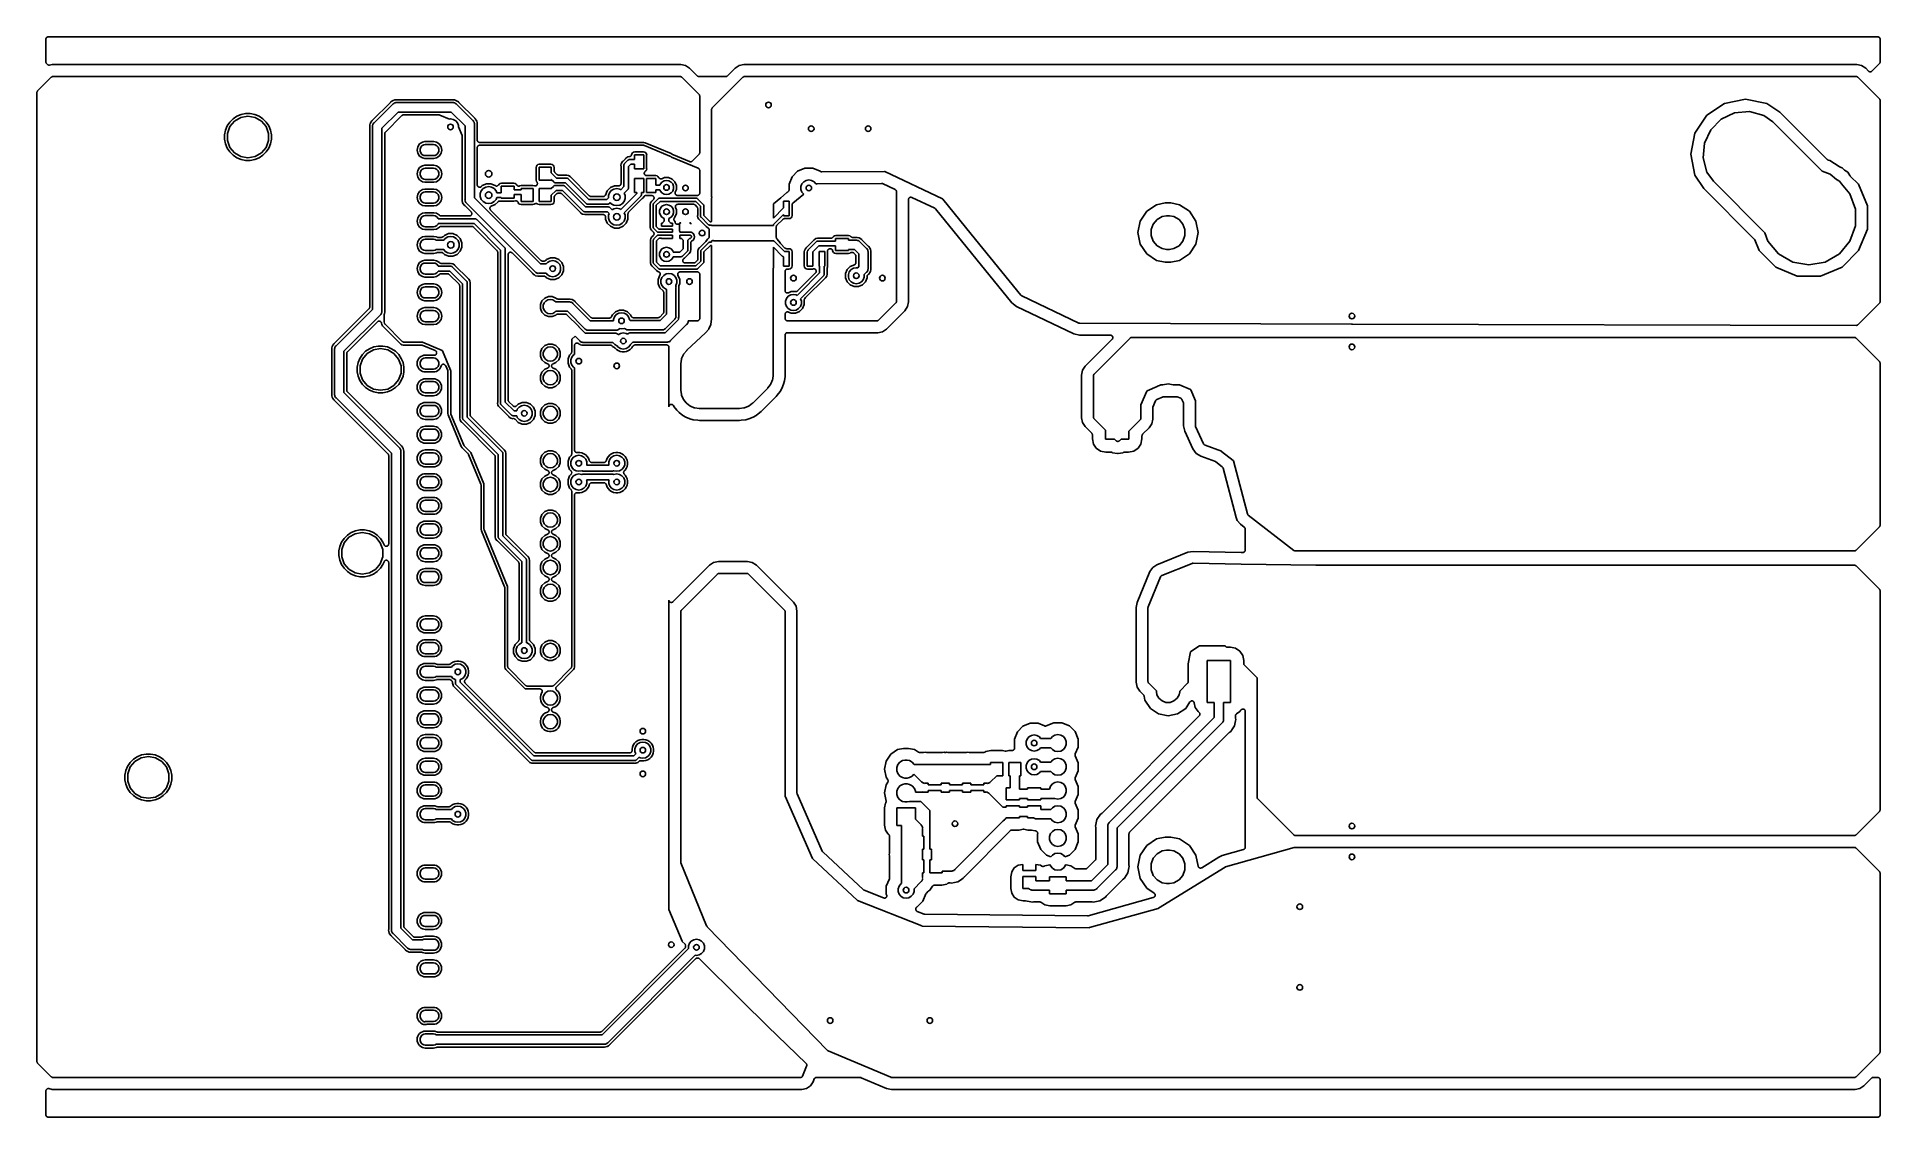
# Model space of a CAD drawing. Extents: x 50 to 248, y -151 to -36.
import ezdxf

# ---------------------------------------------------------------- set-up
doc = ezdxf.new("R2010")
doc.units = 0
doc.header["$MEASUREMENT"] = 0
doc.layers.add('BLACK', color=7, linetype='CONTINUOUS')

msp = doc.modelspace()

# ---------------------------------------------------------------- linework, layer by layer
at = {"layer": 'BLACK', "linetype": 'CONTINUOUS'}
for p, q in [((51.383, -35.889), (51.3869, -35.8671)), ((51.383, -38.3238), (51.383, -35.889)), ((51.3869, -35.8449), (51.3945, -35.824)), ((51.3869, -35.8671), (51.3869, -35.8449)), ((51.3945, -35.824), (51.3983, -35.8021)), ((51.3983, -35.8021), (51.4094, -35.7829)), ((51.4094, -35.7829), (51.417, -35.762)), ((51.417, -35.762), (51.4313, -35.745)), ((51.4313, -35.745), (51.4424, -35.7257)), ((51.4424, -35.7257), (51.4594, -35.7114)), ((51.4594, -35.7114), (51.4737, -35.6944)), ((51.4737, -35.6944), (51.493, -35.6833)), ((51.493, -35.6833), (51.51, -35.669)), ((51.51, -35.669), (51.5309, -35.6614)), ((51.5309, -35.6614), (51.5501, -35.6503)), ((51.5501, -35.6503), (51.572, -35.6465)), ((51.572, -35.6465), (51.5929, -35.6389)), ((51.5929, -35.6389), (51.6151, -35.6389)), ((51.6151, -35.6389), (51.637, -35.635)), ((51.637, -35.635), (247.575, -35.635)), ((247.575, -35.635), (247.597, -35.6389)), ((247.597, -35.6389), (247.619, -35.6389)), ((247.619, -35.6389), (247.64, -35.6465)), ((247.64, -35.6465), (247.662, -35.6503)), ((247.662, -35.6503), (247.681, -35.6614)), ((247.681, -35.6614), (247.702, -35.669)), ((247.702, -35.669), (247.719, -35.6833)), ((247.719, -35.6833), (247.738, -35.6944)), ((247.738, -35.6944), (247.753, -35.7114)), ((247.753, -35.7114), (247.77, -35.7257)), ((247.77, -35.7257), (247.781, -35.745)), ((247.781, -35.745), (247.795, -35.762)), ((247.795, -35.762), (247.803, -35.7829)), ((247.803, -35.7829), (247.814, -35.8021)), ((247.814, -35.8021), (247.818, -35.824)), ((247.818, -35.824), (247.825, -35.8449)), ((247.825, -35.8449), (247.825, -35.8671)), ((247.825, -35.8671), (247.829, -35.889)), ((247.829, -35.889), (247.829, -38.3238)), ((51.3849, -38.3348), (51.383, -38.3238)), ((51.384, -38.3459), (51.3849, -38.3348)), ((51.3926, -38.378), (51.384, -38.3459)), ((51.3983, -38.4107), (51.3926, -38.378)), ((51.4039, -38.4203), (51.3983, -38.4107)), ((51.4068, -38.4311), (51.4039, -38.4203)), ((51.4258, -38.4583), (51.4068, -38.4311)), ((51.4424, -38.4871), (51.4258, -38.4583)), ((51.451, -38.4942), (51.4424, -38.4871)), ((51.4574, -38.5034), (51.451, -38.4942)), ((51.5491, -38.5951), (51.4574, -38.5034)), ((51.5785, -38.6157), (51.5491, -38.5951)), ((51.6066, -38.6382), (51.5785, -38.6157)), ((51.6145, -38.6409), (51.6066, -38.6382)), ((51.6214, -38.6457), (51.6145, -38.6409)), ((51.6561, -38.655), (51.6214, -38.6457)), ((51.6901, -38.6666), (51.6561, -38.655)), ((51.6985, -38.6664), (51.6901, -38.6666)), ((51.7066, -38.6686), (51.6985, -38.6664)), ((51.7424, -38.6654), (51.7066, -38.6686)), ((51.7783, -38.6646), (51.7424, -38.6654)), ((52.063, -38.608), (51.7783, -38.6646)), ((119.387, -38.608), (52.063, -38.608)), ((119.896, -38.7093), (119.387, -38.608)), ((120.328, -38.9977), (119.896, -38.7093)), ((121.134, -39.8036), (120.328, -38.9977)), ((125.195, -38.9977), (124.389, -39.8036)), ((125.627, -38.7093), (125.195, -38.9977)), ((126.136, -38.608), (125.627, -38.7093)), ((245.339, -38.608), (126.136, -38.608)), ((245.848, -38.7093), (245.339, -38.608)), ((246.28, -38.9977), (245.848, -38.7093)), ((246.59, -39.3084), (246.28, -38.9977)), ((246.609, -39.3211), (246.59, -39.3084)), ((246.624, -39.3368), (246.609, -39.3211)), ((246.644, -39.3462), (246.624, -39.3368)), ((246.663, -39.359), (246.644, -39.3462)), ((246.684, -39.3647), (246.663, -39.359)), ((246.704, -39.3741), (246.684, -39.3647)), ((246.726, -39.376), (246.704, -39.3741)), ((246.748, -39.3818), (246.726, -39.376)), ((246.77, -39.3799), (246.748, -39.3818)), ((246.792, -39.3818), (246.77, -39.3799)), ((246.814, -39.376), (246.792, -39.3818)), ((246.836, -39.3741), (246.814, -39.376)), ((246.856, -39.3647), (246.836, -39.3741)), ((246.877, -39.359), (246.856, -39.3647)), ((246.896, -39.3462), (246.877, -39.359)), ((246.916, -39.3368), (246.896, -39.3462)), ((246.931, -39.3211), (246.916, -39.3368)), ((246.95, -39.3084), (246.931, -39.3211)), ((247.755, -38.5034), (246.95, -39.3084)), ((247.761, -38.4942), (247.755, -38.5034)), ((247.77, -38.4871), (247.761, -38.4942)), ((247.786, -38.4583), (247.77, -38.4871)), ((247.805, -38.4311), (247.786, -38.4583)), ((247.808, -38.4203), (247.805, -38.4311)), ((247.814, -38.4107), (247.808, -38.4203)), ((247.819, -38.378), (247.814, -38.4107)), ((247.828, -38.3459), (247.819, -38.378)), ((247.829, -38.3238), (247.827, -38.3348)), ((247.827, -38.3348), (247.828, -38.3459)), ((50.4606, -41.4689), (50.4772, -41.4401)), ((50.4772, -41.4401), (50.4858, -41.433)), ((50.4858, -41.433), (50.4922, -41.4238)), ((50.4922, -41.4238), (51.9636, -39.9524)), ((51.9636, -39.9524), (51.9728, -39.946)), ((51.9728, -39.946), (51.9799, -39.9374)), ((51.9799, -39.9374), (52.0087, -39.9208)), ((52.0087, -39.9208), (52.0359, -39.9018)), ((52.0359, -39.9018), (52.0467, -39.8989)), ((52.0467, -39.8989), (52.0563, -39.8933)), ((52.0563, -39.8933), (52.089, -39.8876)), ((52.089, -39.8876), (52.1211, -39.879)), ((52.1211, -39.879), (52.1322, -39.8799)), ((52.1322, -39.8799), (52.1432, -39.878)), ((52.1432, -39.878), (119.307, -39.878)), ((119.307, -39.878), (119.318, -39.8799)), ((119.318, -39.8799), (119.329, -39.879)), ((119.329, -39.879), (119.361, -39.8876)), ((119.361, -39.8876), (119.394, -39.8933)), ((119.394, -39.8933), (119.403, -39.8989)), ((119.403, -39.8989), (119.414, -39.9018)), ((119.414, -39.9018), (119.441, -39.9208)), ((119.441, -39.9208), (119.47, -39.9374)), ((119.47, -39.9374), (119.477, -39.946)), ((119.477, -39.946), (119.486, -39.9524)), ((119.486, -39.9524), (121.338, -41.8036)), ((121.143, -39.81), (121.134, -39.8036)), ((121.15, -39.8186), (121.143, -39.81)), ((121.179, -39.8352), (121.15, -39.8186)), ((121.206, -39.8542), (121.179, -39.8352)), ((121.217, -39.8571), (121.206, -39.8542)), ((121.226, -39.8627), (121.217, -39.8571)), ((121.259, -39.8684), (121.226, -39.8627)), ((121.291, -39.877), (121.259, -39.8684)), ((121.302, -39.8761), (121.291, -39.877)), ((121.313, -39.878), (121.302, -39.8761)), ((124.21, -39.878), (121.313, -39.878)), ((122.756, -43.2326), (126.037, -39.9524)), ((124.221, -39.8761), (124.21, -39.878)), ((124.232, -39.877), (124.221, -39.8761)), ((124.264, -39.8684), (124.232, -39.877)), ((124.297, -39.8627), (124.264, -39.8684)), ((124.306, -39.8571), (124.297, -39.8627)), ((124.317, -39.8542), (124.306, -39.8571)), ((124.344, -39.8352), (124.317, -39.8542)), ((124.373, -39.8186), (124.344, -39.8352)), ((124.38, -39.81), (124.373, -39.8186)), ((124.389, -39.8036), (124.38, -39.81)), ((126.037, -39.9524), (126.046, -39.946)), ((126.046, -39.946), (126.053, -39.9374)), ((126.053, -39.9374), (126.082, -39.9208)), ((126.082, -39.9208), (126.109, -39.9018)), ((126.109, -39.9018), (126.12, -39.8989)), ((126.12, -39.8989), (126.129, -39.8933)), ((126.129, -39.8933), (126.162, -39.8876)), ((126.162, -39.8876), (126.194, -39.879)), ((126.194, -39.879), (126.205, -39.8799)), ((126.205, -39.8799), (126.216, -39.878)), ((126.216, -39.878), (245.259, -39.878)), ((245.259, -39.878), (245.27, -39.8799)), ((245.27, -39.8799), (245.281, -39.879)), ((245.281, -39.879), (245.313, -39.8876)), ((245.313, -39.8876), (245.346, -39.8933)), ((245.346, -39.8933), (245.355, -39.8989)), ((245.355, -39.8989), (245.366, -39.9018)), ((245.366, -39.9018), (245.393, -39.9208)), ((245.393, -39.9208), (245.422, -39.9374)), ((245.422, -39.9374), (245.429, -39.946)), ((245.429, -39.946), (245.438, -39.9524)), ((245.438, -39.9524), (247.755, -42.2686)), ((50.4178, -41.6034), (50.4197, -41.5924)), ((50.4178, -145.341), (50.4178, -41.6034)), ((50.4188, -41.5813), (50.4274, -41.5492)), ((50.4197, -41.5924), (50.4188, -41.5813)), ((50.4274, -41.5492), (50.4331, -41.5165)), ((50.4331, -41.5165), (50.4387, -41.5069)), ((50.4387, -41.5069), (50.4416, -41.4961)), ((50.4416, -41.4961), (50.4606, -41.4689)), ((88.2941, -42.6477), (86.3357, -44.6061)), ((86.5299, -44.843), (88.531, -42.8419)), ((88.3013, -42.6374), (88.2941, -42.6477)), ((88.3109, -42.6292), (88.3013, -42.6374)), ((88.3282, -42.6082), (88.3109, -42.6292)), ((88.4507, -42.5076), (88.3282, -42.6082)), ((88.5905, -42.4329), (88.4507, -42.5076)), ((88.531, -42.8419), (88.5736, -42.7911)), ((88.5736, -42.7911), (88.6311, -42.7579)), ((88.7422, -42.3868), (88.5905, -42.4329)), ((88.6311, -42.7579), (88.6854, -42.7199)), ((88.6854, -42.7199), (88.707, -42.7141)), ((88.707, -42.7141), (88.7264, -42.7029)), ((88.7264, -42.7029), (88.7917, -42.6914)), ((88.8729, -42.374), (88.7422, -42.3868)), ((88.7917, -42.6914), (88.8557, -42.6742)), ((88.8557, -42.6742), (88.9218, -42.68)), ((88.9, -42.3713), (88.8729, -42.374)), ((88.8729, -42.374), (88.8729, -42.374)), ((88.9271, -42.374), (88.9, -42.3713)), ((88.9218, -42.68), (94.9742, -42.68)), ((88.9396, -42.373), (88.9271, -42.374)), ((88.952, -42.3752), (88.9396, -42.373)), ((94.944, -42.3752), (88.952, -42.3752)), ((94.9564, -42.373), (94.944, -42.3752)), ((94.9689, -42.374), (94.9564, -42.373)), ((94.996, -42.3713), (94.9689, -42.374)), ((94.9742, -42.68), (95.0403, -42.6742)), ((95.0231, -42.374), (94.996, -42.3713)), ((95.1538, -42.3868), (95.0231, -42.374)), ((95.0231, -42.374), (95.0231, -42.374)), ((95.0403, -42.6742), (95.1043, -42.6914)), ((95.1043, -42.6914), (95.1696, -42.7029)), ((95.3055, -42.4329), (95.1538, -42.3868)), ((95.1696, -42.7029), (95.189, -42.7141)), ((95.189, -42.7141), (95.2106, -42.7199)), ((95.2106, -42.7199), (95.2649, -42.7579)), ((95.2649, -42.7579), (95.3224, -42.7911)), ((95.4453, -42.5076), (95.3055, -42.4329)), ((95.3224, -42.7911), (95.365, -42.8419)), ((95.365, -42.8419), (97.1121, -44.589)), ((95.5678, -42.6082), (95.4453, -42.5076)), ((95.5851, -42.6292), (95.5678, -42.6082)), ((95.5947, -42.6374), (95.5851, -42.6292)), ((95.6019, -42.6477), (95.5947, -42.6374)), ((97.3063, -44.3521), (95.6019, -42.6477)), ((121.338, -41.8036), (121.344, -41.8128)), ((121.344, -41.8128), (121.353, -41.8199)), ((121.353, -41.8199), (121.369, -41.8487)), ((121.369, -41.8487), (121.388, -41.8759)), ((121.388, -41.8759), (121.391, -41.8867)), ((121.391, -41.8867), (121.397, -41.8963)), ((121.397, -41.8963), (121.402, -41.929)), ((121.402, -41.929), (121.411, -41.9611)), ((121.411, -41.9611), (121.41, -41.9722)), ((121.41, -41.9722), (121.412, -41.9832)), ((121.412, -41.9832), (121.412, -48.0278)), ((122.682, -43.4122), (122.684, -43.4012)), ((122.682, -52.7268), (122.682, -43.4122)), ((122.683, -43.3901), (122.692, -43.358)), ((122.684, -43.4012), (122.683, -43.3901)), ((122.692, -43.358), (122.697, -43.3253)), ((122.697, -43.3253), (122.703, -43.3157)), ((122.703, -43.3157), (122.706, -43.3049)), ((122.706, -43.3049), (122.725, -43.2777)), ((122.725, -43.2777), (122.741, -43.2489)), ((122.741, -43.2489), (122.75, -43.2418)), ((122.75, -43.2418), (122.756, -43.2326)), ((231.175, -42.7608), (229.266, -44.0361)), ((233.426, -42.313), (231.175, -42.7608)), ((235.677, -42.7608), (233.426, -42.313)), ((237.104, -43.7141), (235.677, -42.7608)), ((247.755, -42.2686), (247.761, -42.2778)), ((247.761, -42.2778), (247.77, -42.2849)), ((247.77, -42.2849), (247.786, -42.3137)), ((247.786, -42.3137), (247.805, -42.3409)), ((247.805, -42.3409), (247.808, -42.3517)), ((247.808, -42.3517), (247.814, -42.3613)), ((247.814, -42.3613), (247.819, -42.394)), ((247.819, -42.394), (247.828, -42.4261)), ((247.828, -42.4261), (247.827, -42.4372)), ((247.827, -42.4372), (247.829, -42.4482)), ((247.829, -42.4482), (247.829, -63.9738)), ((70.8053, -45.1685), (70.6165, -45.6244)), ((71.0794, -44.7583), (70.8053, -45.1685)), ((70.825, -45.9671), (71.0904, -45.238)), ((71.4283, -44.4094), (71.0794, -44.7583)), ((71.0904, -45.238), (71.5891, -44.6437)), ((71.8385, -44.1353), (71.4283, -44.4094)), ((71.5891, -44.6437), (72.2609, -44.2558)), ((72.2944, -43.9465), (71.8385, -44.1353)), ((72.2609, -44.2558), (73.025, -44.1211)), ((72.7783, -43.8502), (72.2944, -43.9465)), ((73.2717, -43.8502), (72.7783, -43.8502)), ((73.025, -44.1211), (73.7891, -44.2558)), ((73.7556, -43.9465), (73.2717, -43.8502)), ((74.2115, -44.1353), (73.7556, -43.9465)), ((73.7891, -44.2558), (74.4609, -44.6437)), ((74.6217, -44.4094), (74.2115, -44.1353)), ((74.4609, -44.6437), (74.9596, -45.238)), ((74.9706, -44.7583), (74.6217, -44.4094)), ((74.9596, -45.238), (75.225, -45.9671)), ((75.2447, -45.1685), (74.9706, -44.7583)), ((75.4335, -45.6244), (75.2447, -45.1685)), ((86.062, -45.1849), (86.0593, -45.212)), ((86.0593, -45.212), (86.062, -45.2391)), ((86.062, -45.2391), (86.061, -45.2516)), ((86.061, -45.2516), (86.0632, -45.264)), ((86.0748, -45.0542), (86.062, -45.1849)), ((86.062, -45.1849), (86.062, -45.1849)), ((86.0632, -45.264), (86.0632, -64.5854)), ((86.1209, -44.9025), (86.0748, -45.0542)), ((86.1382, -44.8702), (86.1209, -44.9025)), ((86.1956, -44.7627), (86.1382, -44.8702)), ((86.1382, -44.8702), (86.1382, -44.8702)), ((86.2962, -44.6402), (86.1956, -44.7627)), ((86.3172, -44.6229), (86.2962, -44.6402)), ((86.3254, -44.6133), (86.3172, -44.6229)), ((86.3357, -44.6061), (86.3254, -44.6133)), ((86.3622, -45.1677), (86.3794, -45.1037)), ((86.368, -45.2338), (86.3622, -45.1677)), ((86.368, -64.8169), (86.368, -45.2338)), ((86.3794, -45.1037), (86.3909, -45.0384)), ((86.3909, -45.0384), (86.4021, -45.019)), ((86.4021, -45.019), (86.4079, -44.9974)), ((86.4079, -44.9974), (86.4459, -44.9431)), ((86.4459, -44.9431), (86.4791, -44.8856)), ((86.4791, -44.8856), (86.5299, -44.843)), ((89.1071, -43.68), (87.368, -45.4191)), ((87.7472, -45.8248), (89.5128, -44.0592)), ((94.7889, -43.68), (89.1071, -43.68)), ((89.5128, -44.0592), (89.522, -44.0528)), ((89.522, -44.0528), (89.5291, -44.0442)), ((89.5291, -44.0442), (89.5579, -44.0276)), ((89.5579, -44.0276), (89.5851, -44.0086)), ((89.5851, -44.0086), (89.5959, -44.0057)), ((89.5959, -44.0057), (89.6055, -44.0001)), ((89.6055, -44.0001), (89.6382, -43.9944)), ((89.6382, -43.9944), (89.6703, -43.9858)), ((89.6703, -43.9858), (89.6814, -43.9867)), ((89.6814, -43.9867), (89.6924, -43.9848)), ((89.6924, -43.9848), (93.4632, -43.9848)), ((93.4632, -43.9848), (93.4687, -43.9858)), ((93.4687, -43.9858), (93.4743, -43.985)), ((93.4743, -43.985), (93.512, -43.9934)), ((93.512, -43.9934), (93.55, -44.0001)), ((93.55, -44.0001), (93.5549, -44.0029)), ((93.5549, -44.0029), (93.5604, -44.0041)), ((93.5604, -44.0041), (94.6098, -44.4388)), ((94.6098, -44.4388), (94.7166, -44.42)), ((94.7166, -44.42), (95.0118, -44.4721)), ((96.274, -45.1651), (94.7889, -43.68)), ((95.0118, -44.4721), (95.2714, -44.6219)), ((95.2714, -44.6219), (95.4641, -44.8516)), ((95.4641, -44.8516), (95.5666, -45.1332)), ((95.5666, -45.1332), (95.5666, -45.2797)), ((95.5666, -45.2797), (95.9499, -46.205)), ((96.274, -53.0642), (96.274, -45.1651)), ((97.1121, -44.589), (97.1629, -44.6316)), ((97.1629, -44.6316), (97.1961, -44.6891)), ((97.1961, -44.6891), (97.2341, -44.7434)), ((97.2341, -44.7434), (97.2399, -44.765)), ((97.2399, -44.765), (97.2511, -44.7844)), ((97.2511, -44.7844), (97.2626, -44.8497)), ((97.2626, -44.8497), (97.2798, -44.9138)), ((97.2798, -44.9138), (97.274, -44.9798)), ((97.274, -44.9798), (97.274, -52.8789)), ((97.3166, -44.3593), (97.3063, -44.3521)), ((97.3248, -44.3689), (97.3166, -44.3593)), ((97.3458, -44.3862), (97.3248, -44.3689)), ((97.3631, -44.4072), (97.3458, -44.3862)), ((97.3915, -44.4418), (97.3631, -44.4072)), ((97.3631, -44.4072), (97.3631, -44.4072)), ((97.4464, -44.5087), (97.3915, -44.4418)), ((97.3915, -44.4418), (97.3915, -44.4418)), ((97.3915, -44.4418), (97.3915, -44.4418)), ((97.4749, -44.562), (97.4464, -44.5087)), ((97.5211, -44.6485), (97.4749, -44.562)), ((97.4749, -44.562), (97.4749, -44.562)), ((97.5633, -44.7874), (97.5211, -44.6485)), ((97.5672, -44.8002), (97.5633, -44.7874)), ((97.58, -44.9309), (97.5672, -44.8002)), ((97.5788, -45.01), (97.581, -44.9976)), ((97.5788, -46.6852), (97.5788, -45.01)), ((97.5827, -44.958), (97.58, -44.9309)), ((97.58, -44.9309), (97.58, -44.9309)), ((97.58, -44.9851), (97.5827, -44.958)), ((97.581, -44.9976), (97.58, -44.9851)), ((229.266, -44.0361), (227.991, -45.9447)), ((229.683, -45.5751), (230.805, -44.453)), ((230.805, -44.453), (232.243, -43.7823)), ((232.243, -43.7823), (233.824, -43.644)), ((233.824, -43.644), (235.357, -44.0547)), ((235.357, -44.0547), (236.33, -44.7356)), ((236.33, -44.7356), (241.621, -50.0271)), ((242.15, -48.7602), (237.104, -43.7141)), ((70.6165, -45.6244), (70.5202, -46.1083)), ((70.5202, -46.1083), (70.5202, -46.6017)), ((70.5202, -46.6017), (70.6165, -47.0856)), ((70.6165, -47.0856), (70.8053, -47.5415)), ((70.825, -46.7429), (70.825, -45.9671)), ((71.0904, -47.472), (70.825, -46.7429)), ((75.225, -46.7429), (74.9596, -47.472)), ((75.225, -45.9671), (75.225, -46.7429)), ((75.2447, -47.5415), (75.4335, -47.0856)), ((75.5298, -46.1083), (75.4335, -45.6244)), ((75.4335, -47.0856), (75.5298, -46.6017)), ((75.5298, -46.6017), (75.5298, -46.1083)), ((87.368, -45.4191), (87.368, -65.0022)), ((87.6728, -46.0044), (87.6747, -45.9934)), ((87.6728, -64.9197), (87.6728, -46.0044)), ((87.6738, -45.9823), (87.6824, -45.9502)), ((87.6747, -45.9934), (87.6738, -45.9823)), ((87.6824, -45.9502), (87.6881, -45.9175)), ((87.6881, -45.9175), (87.6937, -45.9079)), ((87.6937, -45.9079), (87.6966, -45.8971)), ((87.6966, -45.8971), (87.7156, -45.8699)), ((87.7156, -45.8699), (87.7322, -45.8411)), ((87.7322, -45.8411), (87.7408, -45.834)), ((87.7408, -45.834), (87.7472, -45.8248)), ((91.4037, -47.0997), (91.2037, -47.399)), ((91.703, -46.8997), (91.4037, -47.0997)), ((91.5284, -47.4474), (91.6644, -47.2853)), ((91.6644, -47.2853), (91.8476, -47.1795)), ((91.9669, -46.8472), (91.703, -46.8997)), ((91.8476, -47.1795), (92.0035, -47.152)), ((92.9451, -46.8472), (91.9669, -46.8472)), ((92.0035, -47.152), (92.9085, -47.152)), ((92.9085, -47.152), (93.0644, -47.1795)), ((93.209, -46.8997), (92.9451, -46.8472)), ((93.0644, -47.1795), (93.2476, -47.2853)), ((93.5083, -47.0997), (93.209, -46.8997)), ((93.2476, -47.2853), (93.3836, -47.4474)), ((93.7083, -47.399), (93.5083, -47.0997)), ((95.9499, -46.205), (95.9511, -46.2105)), ((95.9511, -46.2105), (95.9539, -46.2153)), ((95.9539, -46.2153), (95.9606, -46.2534)), ((95.9606, -46.2534), (95.969, -46.2911)), ((95.969, -46.2911), (95.9682, -46.2967)), ((95.9682, -46.2967), (95.9692, -46.3022)), ((95.9692, -46.3022), (95.9692, -52.9817)), ((97.5827, -46.7071), (97.5788, -46.6852)), ((97.5827, -46.7293), (97.5827, -46.7071)), ((97.5903, -46.7502), (97.5827, -46.7293)), ((97.5941, -46.7721), (97.5903, -46.7502)), ((97.6052, -46.7913), (97.5941, -46.7721)), ((97.6128, -46.8122), (97.6052, -46.7913)), ((97.6052, -47.3919), (97.6128, -47.371)), ((97.6271, -46.8292), (97.6128, -46.8122)), ((97.6128, -47.371), (97.6271, -47.354)), ((97.6382, -46.8485), (97.6271, -46.8292)), ((97.6271, -47.354), (97.6382, -47.3347)), ((97.6552, -46.8628), (97.6382, -46.8485)), ((97.6382, -47.3347), (97.6552, -47.3204)), ((97.6695, -46.8798), (97.6552, -46.8628)), ((97.6552, -47.3204), (97.6695, -47.3034)), ((97.6888, -46.8909), (97.6695, -46.8798)), ((97.6695, -47.3034), (97.6888, -47.2923)), ((97.7058, -46.9052), (97.6888, -46.8909)), ((97.6888, -47.2923), (97.7058, -47.278)), ((97.7267, -46.9128), (97.7058, -46.9052)), ((97.7058, -47.278), (97.7267, -47.2704)), ((97.7459, -46.9239), (97.7267, -46.9128)), ((97.7267, -47.2704), (97.7459, -47.2593)), ((97.7678, -46.9277), (97.7459, -46.9239)), ((97.7459, -47.2593), (97.7678, -47.2555)), ((97.7887, -46.9353), (97.7678, -46.9277)), ((97.7678, -47.2555), (97.7887, -47.2479)), ((97.8109, -46.9353), (97.7887, -46.9353)), ((97.7887, -47.2479), (97.8109, -47.2479)), ((97.8328, -46.9392), (97.8109, -46.9353)), ((97.8109, -47.2479), (97.8328, -47.244)), ((115.418, -46.9392), (97.8328, -46.9392)), ((97.8328, -47.244), (115.392, -47.244)), ((115.392, -47.244), (115.398, -47.245)), ((115.398, -47.245), (115.404, -47.2442)), ((115.404, -47.2442), (115.441, -47.2526)), ((115.583, -46.972), (115.418, -46.9392)), ((115.441, -47.2526), (115.479, -47.2593)), ((115.479, -47.2593), (115.484, -47.2621)), ((115.484, -47.2621), (115.49, -47.2633)), ((115.49, -47.2633), (118.215, -48.3921)), ((118.355, -48.1203), (115.583, -46.972)), ((227.991, -45.9447), (227.543, -48.196)), ((228.874, -48.5943), (229.012, -47.0133)), ((229.012, -47.0133), (229.683, -45.5751)), ((70.8053, -47.5415), (71.0794, -47.9517)), ((71.0794, -47.9517), (71.4283, -48.3006)), ((71.5891, -48.0663), (71.0904, -47.472)), ((71.4283, -48.3006), (71.8385, -48.5747)), ((72.2609, -48.4542), (71.5891, -48.0663)), ((71.8385, -48.5747), (72.2944, -48.7635)), ((73.025, -48.5889), (72.2609, -48.4542)), ((72.2944, -48.7635), (72.7783, -48.8598)), ((72.7783, -48.8598), (73.2717, -48.8598)), ((73.7891, -48.4542), (73.025, -48.5889)), ((73.2717, -48.8598), (73.7556, -48.7635)), ((73.7556, -48.7635), (74.2115, -48.5747)), ((74.4609, -48.0663), (73.7891, -48.4542)), ((74.2115, -48.5747), (74.6217, -48.3006)), ((74.9596, -47.472), (74.4609, -48.0663)), ((74.6217, -48.3006), (74.9706, -47.9517)), ((74.9706, -47.9517), (75.2447, -47.5415)), ((91.2037, -47.399), (91.1335, -47.752)), ((91.1335, -47.752), (91.2037, -48.105)), ((91.2037, -48.105), (91.4037, -48.4043)), ((91.4037, -48.4043), (91.703, -48.6043)), ((91.456, -47.6462), (91.5284, -47.4474)), ((91.456, -47.8578), (91.456, -47.6462)), ((91.5284, -48.0566), (91.456, -47.8578)), ((91.6644, -48.2187), (91.5284, -48.0566)), ((91.8476, -48.3245), (91.6644, -48.2187)), ((91.703, -48.6043), (91.9669, -48.6568)), ((92.0035, -48.352), (91.8476, -48.3245)), ((91.9669, -48.6568), (92.9451, -48.6568)), ((92.9085, -48.352), (92.0035, -48.352)), ((93.0644, -48.3245), (92.9085, -48.352)), ((92.9451, -48.6568), (93.209, -48.6043)), ((93.2476, -48.2187), (93.0644, -48.3245)), ((93.209, -48.6043), (93.5083, -48.4043)), ((93.3836, -48.0566), (93.2476, -48.2187)), ((93.3836, -47.4474), (93.456, -47.6462)), ((93.456, -47.8578), (93.3836, -48.0566)), ((93.456, -47.6462), (93.456, -47.8578)), ((93.5083, -48.4043), (93.7083, -48.105)), ((93.7785, -47.752), (93.7083, -47.399)), ((93.7083, -48.105), (93.7785, -47.752)), ((97.5788, -47.498), (97.5827, -47.4761)), ((97.5788, -51.4881), (97.5788, -47.498)), ((97.5827, -47.4539), (97.5903, -47.433)), ((97.5827, -47.4761), (97.5827, -47.4539)), ((97.5903, -47.433), (97.5941, -47.4111)), ((97.5941, -47.4111), (97.6052, -47.3919)), ((104.087, -49.3049), (103.986, -49.3723)), ((104.231, -49.2763), (104.087, -49.3049)), ((105.476, -49.2763), (104.231, -49.2763)), ((105.62, -49.3049), (105.476, -49.2763)), ((105.721, -49.3723), (105.62, -49.3049)), ((113.012, -49.178), (112.968, -49.396)), ((113.022, -49.1631), (113.012, -49.178)), ((113.135, -48.9931), (113.022, -49.1631)), ((113.022, -49.1631), (113.022, -49.1631)), ((113.161, -48.9759), (113.135, -48.9931)), ((113.179, -48.9586), (113.161, -48.9759)), ((113.199, -48.9443), (113.179, -48.9586)), ((113.46, -48.6835), (113.199, -48.9443)), ((113.281, -49.3735), (113.29, -49.341)), ((113.29, -49.341), (113.296, -49.3078)), ((113.296, -49.3078), (113.301, -49.298)), ((113.301, -49.298), (113.304, -49.287)), ((113.304, -49.287), (113.324, -49.2594)), ((113.324, -49.2594), (113.34, -49.2302)), ((113.34, -49.2302), (113.366, -49.2085)), ((113.366, -49.2085), (113.725, -48.8502)), ((113.475, -48.663), (113.46, -48.6835)), ((113.492, -48.645), (113.475, -48.663)), ((113.509, -48.6191), (113.492, -48.645)), ((113.694, -48.4956), (113.509, -48.6191)), ((113.882, -48.4583), (113.694, -48.4956)), ((113.725, -48.8502), (113.746, -48.8244)), ((113.746, -48.8244), (113.775, -48.8076)), ((113.775, -48.8076), (113.803, -48.7882)), ((114.017, -49.276), (113.792, -49.5012)), ((113.803, -48.7882), (113.814, -48.7853)), ((113.814, -48.7853), (113.824, -48.7796)), ((113.824, -48.7796), (113.857, -48.7738)), ((113.857, -48.7738), (113.89, -48.7651)), ((113.914, -48.4519), (113.882, -48.4583)), ((113.882, -48.4583), (113.882, -48.4583)), ((113.89, -48.7651), (113.923, -48.768)), ((113.929, -48.4459), (113.914, -48.4519)), ((113.923, -48.768), (114.42, -48.768)), ((113.946, -48.4433), (113.929, -48.4459)), ((113.97, -48.43), (113.946, -48.4433)), ((113.996, -48.42), (113.97, -48.43)), ((114.008, -48.4089), (113.996, -48.42)), ((114.023, -48.4009), (114.008, -48.4089)), ((114.42, -49.276), (114.017, -49.276)), ((114.041, -48.3801), (114.023, -48.4009)), ((114.062, -48.3618), (114.041, -48.3801)), ((114.07, -48.3472), (114.062, -48.3618)), ((114.081, -48.3346), (114.07, -48.3472)), ((114.091, -48.3088), (114.081, -48.3346)), ((114.105, -48.2845), (114.091, -48.3088)), ((114.107, -48.268), (114.105, -48.2845)), ((114.113, -48.2524), (114.107, -48.268)), ((114.133, -48.1531), (114.113, -48.2524)), ((114.2, -48.0523), (114.133, -48.1531)), ((114.301, -47.9849), (114.2, -48.0523)), ((114.445, -47.9563), (114.301, -47.9849)), ((114.42, -48.768), (114.42, -48.272)), ((114.42, -48.272), (115.42, -48.272)), ((114.42, -49.772), (114.42, -49.276)), ((115.395, -47.9563), (114.445, -47.9563)), ((115.539, -47.9849), (115.395, -47.9563)), ((115.42, -48.272), (115.42, -49.772)), ((115.64, -48.0523), (115.539, -47.9849)), ((115.707, -48.1531), (115.64, -48.0523)), ((115.731, -48.272), (115.707, -48.1531)), ((115.72, -49.772), (115.72, -48.272)), ((115.72, -48.272), (115.731, -48.272)), ((118.215, -48.3921), (118.219, -48.3951)), ((118.219, -48.3951), (118.225, -48.3966)), ((118.225, -48.3966), (118.257, -48.4187)), ((118.257, -48.4187), (118.289, -48.4395)), ((118.289, -48.4395), (118.293, -48.4439)), ((118.293, -48.4439), (118.297, -48.4472)), ((118.297, -48.4472), (118.346, -48.4963)), ((118.346, -48.4963), (118.387, -48.5236)), ((118.495, -48.2136), (118.355, -48.1203)), ((118.387, -48.5236), (121.255, -49.7116)), ((118.501, -48.2199), (118.495, -48.2136)), ((118.506, -48.2231), (118.501, -48.2199)), ((118.509, -48.2275), (118.506, -48.2231)), ((118.542, -48.2483), (118.509, -48.2275)), ((118.573, -48.2705), (118.542, -48.2483)), ((118.579, -48.2719), (118.573, -48.2705)), ((118.583, -48.2749), (118.579, -48.2719)), ((120.326, -48.9969), (118.583, -48.2749)), ((120.343, -49.0005), (120.326, -48.9969)), ((120.358, -49.0076), (120.343, -49.0005)), ((120.385, -49.01), (120.358, -49.0076)), ((120.412, -49.016), (120.385, -49.01)), ((120.429, -49.0138), (120.412, -49.016)), ((120.446, -49.0153), (120.429, -49.0138)), ((120.472, -49.0081), (120.446, -49.0153)), ((120.5, -49.0045), (120.472, -49.0081)), ((120.515, -48.9968), (120.5, -49.0045)), ((120.531, -48.9925), (120.515, -48.9968)), ((120.554, -48.9766), (120.531, -48.9925)), ((120.578, -48.9638), (120.554, -48.9766)), ((120.589, -48.9514), (120.578, -48.9638)), ((120.603, -48.9419), (120.589, -48.9514)), ((121.338, -48.2074), (120.603, -48.9419)), ((121.344, -48.1982), (121.338, -48.2074)), ((121.353, -48.1911), (121.344, -48.1982)), ((121.369, -48.1623), (121.353, -48.1911)), ((121.388, -48.1351), (121.369, -48.1623)), ((121.391, -48.1243), (121.388, -48.1351)), ((121.397, -48.1147), (121.391, -48.1243)), ((121.402, -48.082), (121.397, -48.1147)), ((121.411, -48.0499), (121.402, -48.082)), ((121.412, -48.0278), (121.41, -48.0388)), ((121.41, -48.0388), (121.411, -48.0499)), ((227.543, -48.196), (227.991, -50.4473)), ((229.285, -50.1271), (228.874, -48.5943)), ((242.175, -48.7777), (242.15, -48.7602)), ((242.198, -48.7978), (242.175, -48.7777)), ((242.211, -48.8028), (242.198, -48.7978)), ((242.223, -48.8108), (242.211, -48.8028)), ((242.252, -48.8187), (242.223, -48.8108)), ((242.28, -48.8298), (242.252, -48.8187)), ((242.453, -48.8642), (242.28, -48.8298)), ((243.432, -49.5179), (242.453, -48.8642)), ((91.2037, -49.939), (91.1335, -50.292)), ((91.1335, -50.292), (91.2037, -50.645)), ((91.4037, -49.6397), (91.2037, -49.939)), ((91.2037, -50.645), (91.4037, -50.9443)), ((91.703, -49.4397), (91.4037, -49.6397)), ((91.4037, -50.9443), (91.703, -51.1443)), ((91.456, -50.1862), (91.5284, -49.9874)), ((91.456, -50.3978), (91.456, -50.1862)), ((91.5284, -50.5966), (91.456, -50.3978)), ((91.5284, -49.9874), (91.6644, -49.8253)), ((91.6644, -50.7587), (91.5284, -50.5966)), ((91.6644, -49.8253), (91.8476, -49.7195)), ((91.8476, -50.8645), (91.6644, -50.7587)), ((91.9669, -49.3872), (91.703, -49.4397)), ((91.703, -51.1443), (91.9669, -51.1968)), ((91.8476, -49.7195), (92.0035, -49.692)), ((92.0035, -50.892), (91.8476, -50.8645)), ((92.9451, -49.3872), (91.9669, -49.3872)), ((91.9669, -51.1968), (92.9451, -51.1968)), ((92.0035, -49.692), (92.9085, -49.692)), ((92.9085, -50.892), (92.0035, -50.892)), ((92.9085, -49.692), (93.0644, -49.7195)), ((93.0644, -50.8645), (92.9085, -50.892)), ((93.209, -49.4397), (92.9451, -49.3872)), ((92.9451, -51.1968), (93.209, -51.1443)), ((93.0644, -49.7195), (93.2476, -49.8253)), ((93.2476, -50.7587), (93.0644, -50.8645)), ((93.5083, -49.6397), (93.209, -49.4397)), ((93.209, -51.1443), (93.5083, -50.9443)), ((93.2476, -49.8253), (93.3836, -49.9874)), ((93.3836, -50.5966), (93.2476, -50.7587)), ((93.3836, -49.9874), (93.456, -50.1862)), ((93.456, -50.3978), (93.3836, -50.5966)), ((93.456, -50.1862), (93.456, -50.3978)), ((93.7083, -49.939), (93.5083, -49.6397)), ((93.5083, -50.9443), (93.7083, -50.645)), ((93.7785, -50.292), (93.7083, -49.939)), ((93.7083, -50.645), (93.7785, -50.292)), ((100.163, -51.3123), (100.019, -51.3409)), ((101.513, -51.3123), (100.163, -51.3123)), ((101.657, -51.3409), (101.513, -51.3123)), ((103.919, -49.4731), (103.89, -49.617)), ((103.89, -49.617), (103.89, -50.967)), ((103.89, -50.967), (103.919, -51.1109)), ((103.986, -49.3723), (103.919, -49.4731)), ((103.919, -51.1109), (103.984, -51.2083)), ((103.984, -51.2083), (103.997, -51.2386)), ((103.997, -51.2386), (104.013, -51.2677)), ((104.013, -51.2677), (104.015, -51.2788)), ((104.015, -51.2788), (104.019, -51.289)), ((104.019, -51.289), (104.022, -51.3221)), ((104.022, -51.3221), (104.027, -51.3549)), ((104.206, -50.992), (104.206, -49.592)), ((104.206, -49.592), (105.501, -49.592)), ((105.501, -50.992), (104.206, -50.992)), ((105.501, -49.592), (105.501, -50.1826)), ((105.501, -50.1826), (106.068, -50.7492)), ((105.775, -51.175), (105.501, -50.901)), ((105.501, -50.901), (105.501, -50.992)), ((105.788, -49.4731), (105.721, -49.3723)), ((105.797, -51.2008), (105.775, -51.175)), ((105.817, -49.617), (105.788, -49.4731)), ((105.826, -51.2176), (105.797, -51.2008)), ((105.817, -49.9621), (105.817, -49.617)), ((105.819, -49.9731), (105.817, -49.9621)), ((105.818, -49.9842), (105.819, -49.9731)), ((105.826, -50.0163), (105.818, -49.9842)), ((105.832, -50.0489), (105.826, -50.0163)), ((105.853, -51.237), (105.826, -51.2176)), ((105.838, -50.0586), (105.832, -50.0489)), ((105.841, -50.0694), (105.838, -50.0586)), ((105.86, -50.0966), (105.841, -50.0694)), ((105.864, -51.2399), (105.853, -51.237)), ((105.876, -50.1253), (105.86, -50.0966)), ((105.874, -51.2456), (105.864, -51.2399)), ((105.907, -51.2514), (105.874, -51.2456)), ((105.885, -50.1325), (105.876, -50.1253)), ((105.891, -50.1417), (105.885, -50.1325)), ((106.119, -50.37), (105.891, -50.1417)), ((105.94, -51.2601), (105.907, -51.2514)), ((105.973, -51.2572), (105.94, -51.2601)), ((107.032, -51.2572), (105.973, -51.2572)), ((106.068, -50.7492), (107.126, -50.7492)), ((106.129, -50.3764), (106.119, -50.37)), ((106.136, -50.385), (106.129, -50.3764)), ((106.165, -50.4016), (106.136, -50.385)), ((106.192, -50.4206), (106.165, -50.4016)), ((106.203, -50.4235), (106.192, -50.4206)), ((106.212, -50.4291), (106.203, -50.4235)), ((106.245, -50.4349), (106.212, -50.4291)), ((106.277, -50.4434), (106.245, -50.4349)), ((106.288, -50.4425), (106.277, -50.4434)), ((106.299, -50.4444), (106.288, -50.4425)), ((107.057, -50.4444), (106.299, -50.4444)), ((109.236, -53.461), (107.032, -51.2572)), ((107.082, -50.4401), (107.057, -50.4444)), ((107.107, -50.4395), (107.082, -50.4401)), ((107.137, -50.4335), (107.107, -50.4395)), ((107.126, -50.7492), (107.16, -50.7463)), ((107.168, -50.4395), (107.137, -50.4335)), ((107.16, -50.7463), (107.192, -50.755)), ((107.355, -50.4768), (107.168, -50.4395)), ((107.192, -50.755), (107.225, -50.7608)), ((107.225, -50.7608), (107.235, -50.7665)), ((107.235, -50.7665), (107.246, -50.7695)), ((107.246, -50.7695), (107.274, -50.7888)), ((107.274, -50.7888), (107.303, -50.8056)), ((107.303, -50.8056), (107.325, -50.8315)), ((107.325, -50.8315), (109.528, -53.0352)), ((107.54, -50.6003), (107.355, -50.4768)), ((107.557, -50.6262), (107.54, -50.6003)), ((107.575, -50.6442), (107.557, -50.6262)), ((107.589, -50.6647), (107.575, -50.6442)), ((109.58, -52.656), (107.589, -50.6647)), ((112.968, -49.396), (112.974, -49.4265)), ((112.974, -49.4265), (112.975, -49.4515)), ((112.975, -49.4515), (112.979, -49.4761)), ((112.979, -49.4761), (112.979, -51.3368)), ((113.284, -49.4071), (113.281, -49.3735)), ((113.284, -51.6744), (113.284, -49.4071)), ((113.792, -49.5012), (113.792, -51.7685)), ((115.42, -49.772), (114.42, -49.772)), ((114.42, -52.312), (114.42, -50.812)), ((114.42, -50.812), (115.42, -50.812)), ((115.42, -50.812), (115.42, -52.312)), ((115.469, -50.2589), (115.472, -50.2286)), ((115.472, -50.2724), (115.469, -50.2589)), ((115.472, -50.1981), (115.477, -50.185)), ((115.472, -50.2286), (115.472, -50.1981)), ((115.472, -50.2864), (115.472, -50.2724)), ((115.482, -50.315), (115.472, -50.2864)), ((115.477, -50.185), (115.478, -50.1712)), ((115.478, -50.1712), (115.492, -50.1439)), ((115.49, -50.3446), (115.482, -50.315)), ((115.497, -50.3561), (115.49, -50.3446)), ((115.492, -50.1439), (115.502, -50.1153)), ((115.502, -50.3693), (115.497, -50.3561)), ((115.502, -50.1153), (115.511, -50.1046)), ((115.522, -50.3926), (115.502, -50.3693)), ((115.511, -50.1046), (115.517, -50.0921)), ((115.517, -50.0921), (115.539, -50.071)), ((115.539, -50.4179), (115.522, -50.3926)), ((115.539, -50.071), (115.559, -50.0477)), ((115.55, -50.4261), (115.539, -50.4179)), ((115.559, -50.4368), (115.55, -50.4261)), ((115.559, -50.0477), (115.571, -50.0407)), ((115.585, -50.4521), (115.559, -50.4368)), ((115.571, -50.0407), (115.581, -50.0311)), ((115.581, -50.0311), (115.64, -49.9917)), ((115.61, -50.4701), (115.585, -50.4521)), ((115.623, -50.474), (115.61, -50.4701)), ((115.635, -50.4809), (115.623, -50.474)), ((115.665, -50.4862), (115.635, -50.4809)), ((115.64, -49.9917), (115.707, -49.8909)), ((115.694, -50.4947), (115.665, -50.4862)), ((115.708, -50.4938), (115.694, -50.4947)), ((115.707, -49.8909), (115.731, -49.772)), ((115.722, -50.4963), (115.708, -50.4938)), ((115.731, -49.772), (115.72, -49.772)), ((115.72, -52.312), (115.72, -50.812)), ((115.72, -50.812), (116.72, -50.812)), ((116.695, -50.4963), (115.722, -50.4963)), ((116.839, -50.5249), (116.695, -50.4963)), ((116.72, -50.812), (116.72, -51.5057)), ((116.94, -50.5923), (116.839, -50.5249)), ((117.029, -50.7263), (116.94, -50.5923)), ((117.029, -50.7265), (117.029, -50.7263)), ((117.03, -50.7269), (117.029, -50.7265)), ((117.032, -50.7301), (117.03, -50.7269)), ((117.032, -50.7312), (117.032, -50.7301)), ((117.033, -50.7324), (117.032, -50.7312)), ((117.035, -50.7351), (117.033, -50.7324)), ((117.051, -50.7513), (117.035, -50.7351)), ((117.06, -50.7617), (117.051, -50.7513)), ((117.088, -50.7929), (117.06, -50.7617)), ((117.09, -50.7942), (117.088, -50.7929)), ((117.092, -50.7963), (117.09, -50.7942)), ((117.096, -50.7982), (117.092, -50.7963)), ((117.096, -50.7988), (117.096, -50.7982)), ((117.108, -50.8045), (117.096, -50.7988)), ((117.129, -50.8154), (117.108, -50.8045)), ((117.165, -50.8353), (117.129, -50.8154)), ((117.168, -50.8357), (117.165, -50.8353)), ((117.17, -50.837), (117.168, -50.8357)), ((117.175, -50.8376), (117.17, -50.837)), ((117.175, -50.8378), (117.175, -50.8376)), ((117.182, -50.8385), (117.175, -50.8378)), ((117.211, -50.8424), (117.182, -50.8385)), ((117.194, -51.379), (117.365, -51.1764)), ((117.252, -50.8487), (117.211, -50.8424)), ((117.255, -50.8481), (117.252, -50.8487)), ((117.258, -50.8485), (117.255, -50.8481)), ((117.263, -50.8474), (117.258, -50.8485)), ((117.268, -50.8463), (117.263, -50.8474)), ((117.263, -50.8474), (117.263, -50.8474)), ((117.298, -50.8395), (117.268, -50.8463)), ((117.339, -50.8315), (117.298, -50.8395)), ((117.341, -50.83), (117.339, -50.8315)), ((117.344, -50.8294), (117.341, -50.83)), ((117.644, -50.7049), (117.344, -50.8294)), ((117.365, -51.1764), (117.594, -51.0441)), ((117.594, -51.0441), (117.854, -50.9982)), ((118.064, -50.7049), (117.644, -50.7049)), ((117.854, -50.9982), (118.115, -51.0441)), ((118.452, -50.8655), (118.064, -50.7049)), ((118.115, -51.0441), (118.344, -51.1764)), ((118.344, -51.1764), (118.514, -51.379)), ((118.748, -51.1623), (118.452, -50.8655)), ((118.909, -51.5499), (118.748, -51.1623)), ((121.255, -49.7116), (121.269, -49.7206)), ((121.269, -49.7206), (121.285, -49.7263)), ((121.285, -49.7263), (121.306, -49.7441)), ((121.306, -49.7441), (121.33, -49.759)), ((121.33, -49.759), (121.34, -49.7722)), ((121.34, -49.7722), (121.353, -49.783)), ((121.353, -49.783), (121.366, -49.807)), ((121.366, -49.807), (121.383, -49.829)), ((121.383, -49.829), (121.388, -49.8449)), ((121.388, -49.8449), (121.397, -49.8594)), ((121.397, -49.8594), (121.401, -49.8867)), ((121.401, -49.8867), (121.41, -49.9131)), ((121.41, -49.9131), (121.409, -49.9298)), ((121.409, -49.9298), (121.412, -49.9462)), ((121.412, -49.9462), (121.412, -52.3617)), ((131.299, -50.6151), (130.976, -51.3943)), ((131.895, -50.0188), (131.299, -50.6151)), ((132.674, -49.696), (131.895, -50.0188)), ((132.349, -51.3844), (132.541, -51.1548)), ((132.541, -51.1548), (132.801, -51.0049)), ((133.518, -49.696), (132.674, -49.696)), ((132.801, -51.0049), (133.096, -50.9529)), ((133.096, -50.9529), (133.391, -51.0049)), ((133.391, -51.0049), (133.651, -51.1548)), ((134.301, -50.0204), (133.518, -49.696)), ((133.651, -51.1548), (133.843, -51.3844)), ((133.984, -51.3567), (140.884, -51.3263)), ((134.305, -50.0258), (134.301, -50.0204)), ((134.334, -50.042), (134.305, -50.0258)), ((134.361, -50.0607), (134.334, -50.042)), ((134.372, -50.0638), (134.361, -50.0607)), ((134.382, -50.0696), (134.372, -50.0638)), ((134.414, -50.0751), (134.382, -50.0696)), ((134.446, -50.0836), (134.414, -50.0751)), ((134.457, -50.0826), (134.446, -50.0836)), ((134.469, -50.0845), (134.457, -50.0826)), ((141.196, -50.0549), (134.469, -50.0845)), ((140.884, -51.3263), (140.896, -51.3284)), ((141.25, -50.067), (141.196, -50.0549)), ((147.411, -52.9828), (141.25, -50.067)), ((227.991, -50.4473), (228.944, -51.8742)), ((229.966, -51.0996), (229.285, -50.1271)), ((235.478, -56.612), (229.966, -51.0996)), ((241.621, -50.0271), (242.487, -50.3422)), ((242.487, -50.3422), (243.157, -50.9045)), ((243.157, -50.9045), (243.466, -51.0827)), ((243.455, -49.528), (243.432, -49.5179)), ((243.476, -49.5414), (243.455, -49.528)), ((243.466, -51.0827), (243.695, -51.3557)), ((243.754, -49.6566), (243.476, -49.5414)), ((243.966, -49.8693), (243.754, -49.6566)), ((243.987, -49.8837), (243.966, -49.8693)), ((244.005, -49.9009), (243.987, -49.8837)), ((244.362, -50.1395), (244.005, -49.9009)), ((244.6, -50.4964), (244.362, -50.1395)), ((244.618, -50.5145), (244.6, -50.4964)), ((244.632, -50.5349), (244.618, -50.5145)), ((245.517, -51.4203), (244.632, -50.5349)), ((91.2037, -52.479), (91.1335, -52.832)), ((91.1335, -52.832), (91.2037, -53.185)), ((91.4037, -52.1797), (91.2037, -52.479)), ((91.2037, -53.185), (91.4037, -53.4843)), ((91.703, -51.9797), (91.4037, -52.1797)), ((91.456, -52.7262), (91.5284, -52.5274)), ((91.456, -52.9378), (91.456, -52.7262)), ((91.5284, -53.1366), (91.456, -52.9378)), ((91.5284, -52.5274), (91.6644, -52.3653)), ((91.6644, -53.2987), (91.5284, -53.1366)), ((91.6644, -52.3653), (91.8476, -52.2595)), ((91.8476, -53.4045), (91.6644, -53.2987)), ((91.9669, -51.9272), (91.703, -51.9797)), ((91.8476, -52.2595), (92.0035, -52.232)), ((92.9451, -51.9272), (91.9669, -51.9272)), ((92.0035, -52.232), (92.9085, -52.232)), ((92.9085, -52.232), (93.0644, -52.2595)), ((93.209, -51.9797), (92.9451, -51.9272)), ((93.0644, -52.2595), (93.2476, -52.3653)), ((93.2476, -53.2987), (93.0644, -53.4045)), ((93.5083, -52.1797), (93.209, -51.9797)), ((93.2476, -52.3653), (93.3836, -52.5274)), ((93.3836, -53.1366), (93.2476, -53.2987)), ((93.3836, -52.5274), (93.456, -52.7262)), ((93.456, -52.9378), (93.3836, -53.1366)), ((93.456, -52.7262), (93.456, -52.9378)), ((93.7083, -52.479), (93.5083, -52.1797)), ((93.5083, -53.4843), (93.7083, -53.185)), ((93.7785, -52.832), (93.7083, -52.479)), ((93.7083, -53.185), (93.7785, -52.832)), ((95.9643, -53.0313), (95.9534, -53.086)), ((95.9534, -53.086), (95.9643, -53.1407)), ((95.9649, -53.0063), (95.9643, -53.0313)), ((95.9643, -53.1407), (95.9643, -53.1407)), ((95.9643, -53.1407), (95.9643, -53.1407)), ((95.9643, -53.1407), (96.0159, -53.4)), ((95.9692, -52.9817), (95.9649, -53.0063)), ((96.2682, -53.1302), (96.274, -53.0642)), ((96.2854, -53.1943), (96.2682, -53.1302)), ((96.2969, -53.2596), (96.2854, -53.1943)), ((96.3081, -53.279), (96.2969, -53.2596)), ((96.3139, -53.3006), (96.3081, -53.279)), ((96.3519, -53.3549), (96.3139, -53.3006)), ((97.274, -52.8789), (104.347, -59.952)), ((97.5846, -51.5208), (97.5788, -51.4881)), ((97.5875, -51.5539), (97.5846, -51.5208)), ((97.5922, -51.564), (97.5875, -51.5539)), ((97.5941, -51.575), (97.5922, -51.564)), ((97.6107, -51.6038), (97.5941, -51.575)), ((97.6247, -51.6338), (97.6107, -51.6038)), ((97.6326, -51.6417), (97.6247, -51.6338)), ((97.6382, -51.6514), (97.6326, -51.6417)), ((97.6636, -51.6727), (97.6382, -51.6514)), ((97.6871, -51.6962), (97.6636, -51.6727)), ((97.6972, -51.7009), (97.6871, -51.6962)), ((97.7058, -51.7081), (97.6972, -51.7009)), ((97.737, -51.7195), (97.7058, -51.7081)), ((97.7671, -51.7335), (97.737, -51.7195)), ((97.7782, -51.7345), (97.7671, -51.7335)), ((97.7887, -51.7383), (97.7782, -51.7345)), ((97.8219, -51.7383), (97.7887, -51.7383)), ((97.8549, -51.7412), (97.8219, -51.7383)), ((97.8657, -51.7383), (97.8549, -51.7412)), ((97.8769, -51.7383), (97.8657, -51.7383)), ((97.9081, -51.7269), (97.8769, -51.7383)), ((97.906, -52.4193), (98.0146, -52.1211)), ((97.906, -52.7367), (97.906, -52.4193)), ((98.0146, -53.0349), (97.906, -52.7367)), ((97.9401, -51.7183), (97.9081, -51.7269)), ((97.9493, -51.7119), (97.9401, -51.7183)), ((97.9598, -51.7081), (97.9493, -51.7119)), ((97.9852, -51.6868), (97.9598, -51.7081)), ((98.0124, -51.6677), (97.9852, -51.6868)), ((98.1235, -51.5566), (98.0124, -51.6677)), ((98.0146, -52.1211), (98.2186, -51.8779)), ((98.2186, -53.2781), (98.0146, -53.0349)), ((98.5664, -51.3732), (98.1235, -51.5566)), ((98.2186, -51.8779), (98.4934, -51.7192)), ((98.4934, -53.4368), (98.2186, -53.2781)), ((98.4934, -51.7192), (98.806, -51.6641)), ((99.0457, -51.3732), (98.5664, -51.3732)), ((98.806, -51.6641), (99.1186, -51.7192)), ((99.5101, -51.5656), (99.0457, -51.3732)), ((99.1186, -51.7192), (99.3934, -51.8779)), ((99.3934, -53.2781), (99.1186, -53.4368)), ((99.3934, -51.8779), (99.5974, -52.1211)), ((99.5974, -53.0349), (99.3934, -53.2781)), ((99.4885, -53.5994), (99.8052, -53.2827)), ((99.5401, -51.5866), (99.5101, -51.5656)), ((99.5428, -51.5873), (99.5401, -51.5866)), ((99.5451, -51.5889), (99.5428, -51.5873)), ((99.5853, -51.5987), (99.5451, -51.5889)), ((99.6253, -51.6094), (99.5853, -51.5987)), ((99.5974, -52.1211), (99.6713, -52.324)), ((99.6713, -52.832), (99.5974, -53.0349)), ((99.6281, -51.6092), (99.6253, -51.6094)), ((99.6308, -51.6098), (99.6281, -51.6092)), ((99.6719, -51.6053), (99.6308, -51.6098)), ((99.6713, -52.324), (100.138, -52.324)), ((100.138, -52.832), (99.6713, -52.832)), ((99.7132, -51.6017), (99.6719, -51.6053)), ((99.7157, -51.6005), (99.7132, -51.6017)), ((99.7185, -51.6002), (99.7157, -51.6005)), ((99.7556, -51.5819), (99.7185, -51.6002)), ((99.7931, -51.5644), (99.7556, -51.5819)), ((99.7951, -51.5625), (99.7931, -51.5644)), ((99.7976, -51.5612), (99.7951, -51.5625)), ((99.8262, -51.5313), (99.7976, -51.5612)), ((99.8052, -53.2827), (99.8346, -53.2621)), ((99.8555, -51.5021), (99.8262, -51.5313)), ((99.8346, -53.2621), (99.8626, -53.2396)), ((99.8567, -51.4995), (99.8555, -51.5021)), ((99.8586, -51.4975), (99.8567, -51.4995)), ((99.9183, -51.4083), (99.8586, -51.4975)), ((99.8626, -53.2396), (99.8706, -53.2369)), ((99.8706, -53.2369), (99.8774, -53.2321)), ((99.8774, -53.2321), (99.9121, -53.2228)), ((99.9121, -53.2228), (99.9461, -53.2112)), ((100.019, -51.3409), (99.9183, -51.4083)), ((99.9461, -53.2112), (99.9545, -53.2114)), ((99.9545, -53.2114), (99.9626, -53.2092)), ((99.9626, -53.2092), (99.9984, -53.2124)), ((99.9984, -53.2124), (100.034, -53.2132)), ((100.034, -53.2132), (100.163, -53.2387)), ((100.138, -52.324), (100.138, -51.628)), ((100.138, -51.628), (101.538, -51.628)), ((100.138, -52.923), (100.138, -52.832)), ((101.538, -52.923), (100.138, -52.923)), ((100.163, -53.2387), (101.513, -53.2387)), ((101.513, -53.2387), (101.687, -53.2042)), ((101.538, -51.628), (101.538, -52.0215)), ((101.538, -52.0215), (102.271, -52.0215)), ((102.271, -52.5295), (101.538, -52.5295)), ((101.538, -52.5295), (101.538, -52.923)), ((101.758, -51.4083), (101.657, -51.3409)), ((101.687, -53.2042), (101.709, -53.2037)), ((101.709, -53.2037), (101.731, -53.1994)), ((101.731, -53.1994), (101.753, -53.2028)), ((101.753, -53.2028), (101.775, -53.2023)), ((101.823, -51.5055), (101.758, -51.4083)), ((101.775, -53.2023), (101.796, -53.2094)), ((101.796, -53.2094), (101.818, -53.2128)), ((101.818, -53.2128), (101.837, -53.2235)), ((101.838, -51.5215), (101.823, -51.5055)), ((101.837, -53.2235), (101.858, -53.2306)), ((101.85, -51.54), (101.838, -51.5215)), ((101.868, -51.5531), (101.85, -51.54)), ((101.858, -53.2306), (101.876, -53.2446)), ((101.884, -51.5692), (101.868, -51.5531)), ((101.876, -53.2446), (101.895, -53.2552)), ((101.904, -51.579), (101.884, -51.5692)), ((101.895, -53.2552), (101.91, -53.2719)), ((101.922, -51.5922), (101.904, -51.579)), ((101.91, -53.2719), (101.927, -53.2859)), ((101.943, -51.5984), (101.922, -51.5922)), ((101.927, -53.2859), (101.939, -53.3049)), ((101.963, -51.6082), (101.943, -51.5984)), ((101.985, -51.6106), (101.963, -51.6082)), ((102.006, -51.6169), (101.985, -51.6106)), ((102.028, -51.6154), (102.006, -51.6169)), ((102.051, -51.6178), (102.028, -51.6154)), ((102.072, -51.6125), (102.051, -51.6178)), ((102.094, -51.6111), (102.072, -51.6125)), ((102.115, -51.6021), (102.094, -51.6111)), ((102.136, -51.5968), (102.115, -51.6021)), ((102.142, -51.5929), (102.136, -51.5968)), ((102.296, -51.5623), (102.142, -51.5929)), ((102.271, -52.0215), (102.271, -51.878)), ((102.271, -51.878), (103.566, -51.878)), ((102.271, -53.278), (102.271, -52.5295)), ((103.566, -53.278), (102.271, -53.278)), ((103.541, -51.5623), (102.296, -51.5623)), ((103.723, -51.5985), (103.541, -51.5623)), ((103.566, -51.878), (103.566, -53.278)), ((103.756, -51.5992), (103.723, -51.5985)), ((103.789, -51.6028), (103.756, -51.5992)), ((103.8, -51.6002), (103.789, -51.6028)), ((103.811, -51.6004), (103.8, -51.6002)), ((103.843, -51.5897), (103.811, -51.6004)), ((103.875, -51.5819), (103.843, -51.5897)), ((103.884, -51.5757), (103.875, -51.5819)), ((103.895, -51.5721), (103.884, -51.5757)), ((103.921, -51.5513), (103.895, -51.5721)), ((103.948, -51.5329), (103.921, -51.5513)), ((103.955, -51.5238), (103.948, -51.5329)), ((103.964, -51.5168), (103.955, -51.5238)), ((103.981, -51.4885), (103.964, -51.5168)), ((104.001, -51.4617), (103.981, -51.4885)), ((104.004, -51.451), (104.001, -51.4617)), ((104.009, -51.4414), (104.004, -51.451)), ((104.016, -51.4089), (104.009, -51.4414)), ((104.025, -51.377), (104.016, -51.4089)), ((104.027, -51.3549), (104.024, -51.3659)), ((104.024, -51.3659), (104.025, -51.377)), ((104.206, -53.278), (104.206, -51.878)), ((104.206, -51.878), (105.497, -51.878)), ((105.501, -53.278), (104.206, -53.278)), ((105.497, -51.878), (105.731, -51.6442)), ((106.023, -52.07), (105.501, -52.5922)), ((105.501, -52.5922), (105.501, -53.278)), ((105.731, -51.6442), (105.752, -51.6184)), ((105.752, -51.6184), (105.781, -51.6016)), ((105.781, -51.6016), (105.809, -51.5822)), ((105.788, -53.3969), (105.817, -53.253)), ((105.809, -51.5822), (105.82, -51.5793)), ((105.817, -52.8127), (105.819, -52.8017)), ((105.817, -53.253), (105.817, -52.8127)), ((105.818, -52.7906), (105.826, -52.7585)), ((105.819, -52.8017), (105.818, -52.7906)), ((105.82, -51.5793), (105.83, -51.5736)), ((105.826, -52.7585), (105.832, -52.7259)), ((105.83, -51.5736), (105.863, -51.5678)), ((105.832, -52.7259), (105.838, -52.7162)), ((105.838, -52.7162), (105.841, -52.7054)), ((105.841, -52.7054), (105.86, -52.6782)), ((105.86, -52.6782), (105.876, -52.6495)), ((105.863, -51.5678), (105.896, -51.5591)), ((105.876, -52.6495), (105.885, -52.6423)), ((105.885, -52.6423), (105.891, -52.6331)), ((105.891, -52.6331), (106.075, -52.4492)), ((105.896, -51.5591), (105.929, -51.562)), ((105.929, -51.562), (106.789, -51.562)), ((106.695, -52.07), (106.023, -52.07)), ((106.075, -52.4492), (106.084, -52.4428)), ((106.084, -52.4428), (106.091, -52.4342)), ((106.091, -52.4342), (106.12, -52.4176)), ((106.12, -52.4176), (106.147, -52.3986)), ((106.147, -52.3986), (106.158, -52.3957)), ((106.158, -52.3957), (106.168, -52.3901)), ((106.168, -52.3901), (106.2, -52.3844)), ((106.2, -52.3844), (106.233, -52.3758)), ((106.233, -52.3758), (106.244, -52.3767)), ((106.244, -52.3767), (106.255, -52.3748)), ((106.255, -52.3748), (106.464, -52.3748)), ((106.464, -52.3748), (106.475, -52.3767)), ((106.475, -52.3767), (106.486, -52.3758)), ((106.486, -52.3758), (106.518, -52.3844)), ((106.518, -52.3844), (106.551, -52.3901)), ((106.551, -52.3901), (106.56, -52.3957)), ((106.56, -52.3957), (106.571, -52.3986)), ((106.571, -52.3986), (106.598, -52.4176)), ((106.598, -52.4176), (106.627, -52.4342)), ((106.627, -52.4342), (106.634, -52.4428)), ((106.634, -52.4428), (106.643, -52.4492)), ((106.643, -52.4492), (108.635, -54.4405)), ((108.899, -54.2738), (106.695, -52.07)), ((106.789, -51.562), (106.823, -51.5591)), ((106.823, -51.5591), (106.856, -51.5678)), ((106.856, -51.5678), (106.889, -51.5736)), ((106.889, -51.5736), (106.899, -51.5793)), ((106.899, -51.5793), (106.91, -51.5822)), ((106.91, -51.5822), (106.937, -51.6016)), ((106.937, -51.6016), (106.966, -51.6184)), ((106.966, -51.6184), (106.988, -51.6442)), ((106.988, -51.6442), (109.192, -53.848)), ((109.528, -53.0352), (111.452, -53.0352)), ((109.589, -52.6624), (109.58, -52.656)), ((109.597, -52.671), (109.589, -52.6624)), ((109.625, -52.6876), (109.597, -52.671)), ((109.653, -52.7066), (109.625, -52.6876)), ((109.663, -52.7095), (109.653, -52.7066)), ((109.673, -52.7151), (109.663, -52.7095)), ((109.706, -52.7209), (109.673, -52.7151)), ((109.738, -52.7294), (109.706, -52.7209)), ((109.749, -52.7285), (109.738, -52.7294)), ((109.76, -52.7304), (109.749, -52.7285)), ((111.075, -52.7304), (109.76, -52.7304)), ((111.092, -52.7275), (111.075, -52.7304)), ((111.108, -52.7282), (111.092, -52.7275)), ((111.135, -52.7199), (111.108, -52.7282)), ((111.162, -52.7151), (111.135, -52.7199)), ((111.177, -52.7067), (111.162, -52.7151)), ((111.193, -52.7017), (111.177, -52.7067)), ((111.214, -52.6848), (111.193, -52.7017)), ((111.238, -52.671), (111.214, -52.6848)), ((111.249, -52.6582), (111.238, -52.671)), ((111.262, -52.648), (111.249, -52.6582)), ((111.277, -52.6246), (111.262, -52.648)), ((111.295, -52.6034), (111.277, -52.6246)), ((111.301, -52.5877), (111.295, -52.6034)), ((111.31, -52.5736), (111.301, -52.5877)), ((111.501, -52.1131), (111.31, -52.5736)), ((111.452, -53.0352), (111.622, -52.8648)), ((111.84, -51.7742), (111.501, -52.1131)), ((111.622, -52.6369), (111.731, -52.3387)), ((111.622, -52.8648), (111.622, -52.6369)), ((111.731, -52.3387), (111.935, -52.0955)), ((112.282, -51.5908), (111.84, -51.7742)), ((111.935, -52.0955), (112.209, -51.9368)), ((112.209, -51.9368), (112.522, -51.8817)), ((112.725, -51.5908), (112.282, -51.5908)), ((112.522, -51.8817), (112.835, -51.9368)), ((112.747, -51.5869), (112.725, -51.5908)), ((112.769, -51.5869), (112.747, -51.5869)), ((112.79, -51.5793), (112.769, -51.5869)), ((112.812, -51.5755), (112.79, -51.5793)), ((112.831, -51.5644), (112.812, -51.5755)), ((112.852, -51.5568), (112.831, -51.5644)), ((112.835, -51.9368), (112.953, -52.0053)), ((112.869, -51.5425), (112.852, -51.5568)), ((112.888, -51.5314), (112.869, -51.5425)), ((112.903, -51.5144), (112.888, -51.5314)), ((112.92, -51.5001), (112.903, -51.5144)), ((112.931, -51.4808), (112.92, -51.5001)), ((112.945, -51.4638), (112.931, -51.4808)), ((112.953, -51.4429), (112.945, -51.4638)), ((112.964, -51.4237), (112.953, -51.4429)), ((112.953, -52.0053), (113.284, -51.6744)), ((112.953, -54.1101), (114.666, -52.3972)), ((112.968, -51.4018), (112.964, -51.4237)), ((112.975, -51.3809), (112.968, -51.4018)), ((112.979, -51.3368), (112.975, -51.3587)), ((112.975, -51.3587), (112.975, -51.3809)), ((113.313, -53.2525), (113.109, -53.4957)), ((113.422, -52.9543), (113.313, -53.2525)), ((113.71, -51.967), (113.32, -52.3568)), ((113.32, -52.3568), (113.422, -52.6369)), ((115.092, -52.6898), (113.32, -54.4616)), ((113.422, -52.6369), (113.422, -52.9543)), ((113.736, -51.9454), (113.71, -51.967)), ((113.752, -51.9162), (113.736, -51.9454)), ((113.772, -51.8886), (113.752, -51.9162)), ((113.775, -51.8776), (113.772, -51.8886)), ((113.78, -51.8678), (113.775, -51.8776)), ((113.786, -51.8346), (113.78, -51.8678)), ((113.795, -51.8021), (113.786, -51.8346)), ((113.792, -51.7685), (113.795, -51.8021)), ((113.796, -54.4171), (115.259, -52.9541)), ((114.666, -52.312), (114.42, -52.312)), ((114.666, -52.3972), (114.666, -52.312)), ((115.118, -52.6682), (115.092, -52.6898)), ((115.134, -52.639), (115.118, -52.6682)), ((115.154, -52.6114), (115.134, -52.639)), ((115.157, -52.6004), (115.154, -52.6114)), ((115.162, -52.5906), (115.157, -52.6004)), ((115.168, -52.5574), (115.162, -52.5906)), ((115.177, -52.5249), (115.168, -52.5574)), ((115.42, -52.312), (115.174, -52.312)), ((115.174, -52.312), (115.174, -52.4913)), ((115.174, -52.4913), (115.177, -52.5249)), ((115.259, -52.9541), (115.279, -52.9398)), ((115.279, -52.9398), (115.297, -52.9226)), ((115.297, -52.9226), (115.323, -52.9053)), ((115.323, -52.9053), (115.442, -52.7273)), ((115.442, -52.7273), (115.453, -52.7152)), ((115.453, -52.7152), (115.462, -52.7009)), ((115.462, -52.7009), (115.484, -52.6836)), ((115.484, -52.6836), (115.503, -52.6636)), ((115.503, -52.6636), (115.518, -52.6562)), ((115.518, -52.6562), (115.531, -52.6457)), ((115.531, -52.6457), (115.557, -52.6368)), ((115.557, -52.6368), (115.582, -52.6246)), ((115.582, -52.6246), (115.599, -52.6227)), ((115.599, -52.6227), (115.614, -52.6174)), ((115.614, -52.6174), (115.642, -52.618)), ((115.642, -52.618), (115.67, -52.615)), ((115.67, -52.615), (115.686, -52.6189)), ((115.686, -52.6189), (115.703, -52.6193)), ((115.703, -52.6193), (115.745, -52.6277)), ((116.72, -52.312), (115.72, -52.312)), ((115.745, -52.6277), (116.266, -52.6277)), ((116.243, -53.2506), (116.137, -53.4082)), ((116.262, -53.238), (116.243, -53.2506)), ((116.28, -53.2207), (116.262, -53.238)), ((116.266, -52.6277), (116.298, -52.6335)), ((116.3, -53.2064), (116.28, -53.2207)), ((116.298, -52.6335), (116.331, -52.6364)), ((116.445, -53.0614), (116.3, -53.2064)), ((116.331, -52.6364), (116.341, -52.6411)), ((116.341, -52.6411), (116.352, -52.6431)), ((116.352, -52.6431), (116.381, -52.6597)), ((116.381, -52.6597), (116.411, -52.6737)), ((116.411, -52.6737), (116.419, -52.6816)), ((116.419, -52.6816), (116.429, -52.6872)), ((116.429, -52.6872), (116.45, -52.7126)), ((116.464, -53.0342), (116.445, -53.0614)), ((116.45, -52.7126), (116.474, -52.7361)), ((116.485, -53.0087), (116.464, -53.0342)), ((116.47, -53.4675), (116.967, -52.9701)), ((116.474, -52.7361), (116.478, -52.7462)), ((116.478, -52.7462), (116.485, -52.7547)), ((116.485, -52.7547), (116.497, -52.7859)), ((116.489, -52.9982), (116.485, -53.0087)), ((116.496, -52.9891), (116.489, -52.9982)), ((116.504, -52.957), (116.496, -52.9891)), ((116.497, -52.7859), (116.511, -52.816)), ((116.516, -52.9259), (116.504, -52.957)), ((116.511, -52.816), (116.512, -52.8271)), ((116.512, -52.8271), (116.516, -52.8376)), ((116.516, -52.8376), (116.516, -52.8708)), ((116.516, -52.8708), (116.519, -52.9039)), ((116.519, -52.9039), (116.516, -52.9147)), ((116.516, -52.9147), (116.516, -52.9259)), ((116.72, -51.5057), (117.148, -51.5057)), ((117.148, -52.0137), (116.72, -52.0137)), ((116.72, -52.0137), (116.72, -52.312)), ((117.165, -53.2574), (116.757, -53.665)), ((116.967, -52.9701), (116.982, -52.9526)), ((116.982, -52.9526), (117.002, -52.9413)), ((117.002, -52.9413), (117.02, -52.9282)), ((117.02, -52.9282), (117.028, -52.9262)), ((117.028, -52.9262), (117.034, -52.9224)), ((117.034, -52.9224), (117.057, -52.9185)), ((117.057, -52.9185), (117.079, -52.9126)), ((117.079, -52.9126), (117.101, -52.9145)), ((117.101, -52.9145), (121.049, -52.9145)), ((117.148, -51.5057), (117.194, -51.379)), ((117.194, -52.1405), (117.148, -52.0137)), ((120.985, -53.2574), (117.165, -53.2574)), ((117.365, -52.3431), (117.194, -52.1405)), ((117.594, -52.4754), (117.365, -52.3431)), ((117.854, -52.5213), (117.594, -52.4754)), ((118.115, -52.4754), (117.854, -52.5213)), ((118.344, -52.3431), (118.115, -52.4754)), ((118.514, -52.1405), (118.344, -52.3431)), ((118.514, -51.379), (118.604, -51.6275)), ((118.604, -51.892), (118.514, -52.1405)), ((118.604, -51.6275), (118.604, -51.892)), ((118.77, -52.3447), (118.774, -52.3284)), ((118.774, -52.3721), (118.77, -52.3447)), ((118.774, -52.3116), (118.783, -52.2856)), ((118.774, -52.3284), (118.774, -52.3116)), ((118.774, -52.3999), (118.774, -52.3721)), ((118.779, -52.4156), (118.774, -52.3999)), ((118.782, -52.4321), (118.779, -52.4156)), ((118.794, -52.4567), (118.782, -52.4321)), ((118.783, -52.2856), (118.789, -52.2585)), ((118.789, -52.2585), (118.909, -51.9696)), ((118.804, -52.4827), (118.794, -52.4567)), ((118.815, -52.4956), (118.804, -52.4827)), ((118.822, -52.5104), (118.815, -52.4956)), ((118.843, -52.5291), (118.822, -52.5104)), ((118.861, -52.5503), (118.843, -52.5291)), ((118.875, -52.5587), (118.861, -52.5503)), ((118.887, -52.57), (118.875, -52.5587)), ((118.913, -52.5806), (118.887, -52.57)), ((118.909, -51.9696), (118.909, -51.5499)), ((118.937, -52.5944), (118.913, -52.5806)), ((118.953, -52.5973), (118.937, -52.5944)), ((118.969, -52.6037), (118.953, -52.5973)), ((118.997, -52.6049), (118.969, -52.6037)), ((119.024, -52.6097), (118.997, -52.6049)), ((120.984, -52.6097), (119.024, -52.6097)), ((121.009, -52.6054), (120.984, -52.6097)), ((121.495, -53.7669), (120.985, -53.2574)), ((121.034, -52.6049), (121.009, -52.6054)), ((121.056, -52.6004), (121.034, -52.6049)), ((121.049, -52.9145), (121.071, -52.9126)), ((121.078, -52.6049), (121.056, -52.6004)), ((121.071, -52.9126), (121.093, -52.9185)), ((121.108, -52.6108), (121.078, -52.6049)), ((121.078, -52.6049), (121.078, -52.6049)), ((121.078, -52.6049), (121.078, -52.6049)), ((121.093, -52.9185), (121.116, -52.9224)), ((121.111, -52.6109), (121.108, -52.6108)), ((121.114, -52.6119), (121.111, -52.6109)), ((121.155, -52.6119), (121.114, -52.6119)), ((121.116, -52.9224), (121.122, -52.9262)), ((121.122, -52.9262), (121.13, -52.9282)), ((121.13, -52.9282), (121.148, -52.9413)), ((121.148, -52.9413), (121.168, -52.9526)), ((121.197, -52.6128), (121.155, -52.6119)), ((121.168, -52.9526), (121.183, -52.9701)), ((121.183, -52.9701), (121.782, -53.5694)), ((121.199, -52.6119), (121.197, -52.6128)), ((121.202, -52.6119), (121.199, -52.6119)), ((121.241, -52.5977), (121.202, -52.6119)), ((121.28, -52.5844), (121.241, -52.5977)), ((121.282, -52.5826), (121.28, -52.5844)), ((121.285, -52.5817), (121.282, -52.5826)), ((121.317, -52.5551), (121.285, -52.5817)), ((121.349, -52.5292), (121.317, -52.5551)), ((121.35, -52.5268), (121.349, -52.5292)), ((121.353, -52.525), (121.35, -52.5268)), ((121.373, -52.4891), (121.353, -52.525)), ((121.395, -52.4538), (121.373, -52.4891)), ((121.397, -52.4486), (121.395, -52.451)), ((121.395, -52.451), (121.395, -52.4538)), ((121.404, -52.4078), (121.397, -52.4486)), ((121.412, -52.3673), (121.404, -52.4078)), ((121.412, -52.3617), (121.412, -52.3645)), ((121.412, -52.3645), (121.412, -52.3673)), ((122.664, -55.4015), (122.664, -52.885)), ((122.664, -52.885), (122.739, -52.885)), ((122.684, -52.7378), (122.682, -52.7268)), ((122.683, -52.7489), (122.684, -52.7378)), ((122.692, -52.781), (122.683, -52.7489)), ((122.697, -52.8137), (122.692, -52.781)), ((122.703, -52.8233), (122.697, -52.8137)), ((122.706, -52.8341), (122.703, -52.8233)), ((122.725, -52.8613), (122.706, -52.8341)), ((122.739, -52.885), (122.725, -52.8613)), ((130.079, -52.8641), (129.304, -53.5026)), ((130.08, -52.8638), (130.079, -52.8641)), ((130.705, -52.3463), (130.08, -52.8637)), ((130.08, -52.8637), (130.08, -52.8638)), ((130.383, -53.9514), (130.383, -53.233)), ((130.383, -53.233), (130.983, -53.233)), ((130.72, -52.3291), (130.705, -52.3463)), ((130.741, -52.3149), (130.72, -52.3291)), ((130.751, -52.3058), (130.741, -52.3149)), ((130.762, -52.2994), (130.751, -52.3058)), ((130.884, -52.1985), (130.762, -52.2994)), ((130.899, -52.1809), (130.884, -52.1985)), ((130.917, -52.1661), (130.899, -52.1809)), ((130.927, -52.1476), (130.917, -52.1661)), ((130.941, -52.1314), (130.927, -52.1476)), ((130.949, -52.1097), (130.941, -52.1314)), ((130.961, -52.0897), (130.949, -52.1097)), ((130.964, -52.0687), (130.961, -52.0897)), ((130.972, -52.0487), (130.964, -52.0687)), ((130.976, -52.0028), (130.972, -52.0256)), ((130.972, -52.0256), (130.972, -52.0487)), ((130.976, -51.3943), (130.976, -52.0028)), ((130.983, -53.233), (130.983, -54.783)), ((131.391, -53.4274), (132.541, -52.4764)), ((132.246, -51.6661), (132.349, -51.3844)), ((132.246, -51.9659), (132.246, -51.6661)), ((132.349, -52.2476), (132.246, -51.9659)), ((132.541, -52.4764), (132.349, -52.2476)), ((133.843, -51.3844), (133.849, -51.4004)), ((133.849, -51.4004), (133.861, -51.3939)), ((133.861, -51.3939), (133.898, -51.3724)), ((133.898, -51.3724), (133.899, -51.3721)), ((133.899, -51.3721), (133.9, -51.3714)), ((133.9, -51.3714), (133.942, -51.3643)), ((133.942, -51.3643), (133.984, -51.3567)), ((140.896, -51.3284), (140.908, -51.3274)), ((140.908, -51.3274), (140.939, -51.3358)), ((140.939, -51.3358), (140.971, -51.3412)), ((140.971, -51.3412), (140.981, -51.3474)), ((140.981, -51.3474), (140.993, -51.3507)), ((140.993, -51.3507), (142.349, -51.9921)), ((142.349, -51.9921), (142.357, -51.9981)), ((142.357, -51.9981), (142.367, -52.0017)), ((142.367, -52.0017), (142.393, -52.0235)), ((142.393, -52.0235), (142.421, -52.0431)), ((142.421, -52.0431), (142.427, -52.0517)), ((142.427, -52.0517), (142.435, -52.0584)), ((142.435, -52.0584), (142.452, -52.0878)), ((142.452, -52.0878), (142.471, -52.1156)), ((142.471, -52.1156), (142.473, -52.1257)), ((142.473, -52.1257), (142.479, -52.1348)), ((142.479, -52.1348), (142.485, -52.1682)), ((142.485, -52.1682), (142.493, -52.201)), ((142.493, -52.201), (142.492, -52.2114)), ((142.492, -52.2114), (142.494, -52.2217)), ((142.494, -52.2217), (142.494, -63.9348)), ((143.764, -53.0631), (143.77, -53.0298)), ((143.764, -64.015), (143.764, -53.0631)), ((143.77, -53.0298), (143.773, -52.996)), ((143.773, -52.996), (143.778, -52.9866)), ((143.778, -52.9866), (143.779, -52.9763)), ((143.779, -52.9763), (143.796, -52.9469)), ((143.796, -52.9469), (143.811, -52.9163)), ((143.811, -52.9163), (143.818, -52.9089)), ((143.818, -52.9089), (143.823, -52.8999)), ((143.823, -52.8999), (143.849, -52.8781)), ((143.849, -52.8781), (143.874, -52.8543)), ((143.874, -52.8543), (143.883, -52.8499)), ((143.883, -52.8499), (143.891, -52.8432)), ((143.891, -52.8432), (143.923, -52.8316)), ((143.923, -52.8316), (143.954, -52.8174)), ((143.954, -52.8174), (143.964, -52.8166)), ((143.964, -52.8166), (143.974, -52.813)), ((143.974, -52.813), (144.008, -52.813)), ((144.008, -52.813), (144.042, -52.8102)), ((144.042, -52.8102), (144.052, -52.813)), ((144.052, -52.813), (144.062, -52.813)), ((144.062, -52.813), (144.094, -52.8246)), ((144.094, -52.8246), (144.127, -52.8336)), ((144.127, -52.8336), (146.581, -53.9949)), ((147.455, -53.0171), (147.411, -52.9828)), ((150.491, -56.7542), (147.455, -53.0171)), ((228.944, -51.8742), (234.351, -57.2808)), ((243.695, -51.3557), (243.702, -51.3622)), ((243.702, -51.3622), (243.707, -51.371)), ((243.707, -51.371), (244.599, -52.4334)), ((244.599, -52.4334), (245.202, -54.0904)), ((246.472, -53.7248), (245.517, -51.4203)), ((91.2037, -55.019), (91.1335, -55.372)), ((91.4037, -54.7197), (91.2037, -55.019)), ((91.4037, -53.4843), (91.703, -53.6843)), ((91.703, -54.5197), (91.4037, -54.7197)), ((91.456, -55.2662), (91.5284, -55.0674)), ((91.456, -55.4778), (91.456, -55.2662)), ((91.5284, -55.0674), (91.6644, -54.9053)), ((91.6644, -54.9053), (91.8476, -54.7995)), ((91.703, -53.6843), (91.9669, -53.7368)), ((91.9669, -54.4672), (91.703, -54.5197)), ((92.0035, -53.432), (91.8476, -53.4045)), ((91.8476, -54.7995), (92.0035, -54.772)), ((91.9669, -53.7368), (92.9451, -53.7368)), ((92.9451, -54.4672), (91.9669, -54.4672)), ((92.9085, -53.432), (92.0035, -53.432)), ((92.0035, -54.772), (92.9085, -54.772)), ((93.0644, -53.4045), (92.9085, -53.432)), ((92.9085, -54.772), (93.0644, -54.7995)), ((92.9451, -53.7368), (93.209, -53.6843)), ((93.209, -54.5197), (92.9451, -54.4672)), ((93.0644, -54.7995), (93.2476, -54.9053)), ((93.209, -53.6843), (93.5083, -53.4843)), ((93.5228, -54.7294), (93.209, -54.5197)), ((93.2476, -54.9053), (93.3836, -55.0674)), ((93.3836, -55.0674), (93.4021, -55.118)), ((93.4021, -55.118), (97.3293, -55.118)), ((93.5433, -54.7538), (93.5228, -54.7294)), ((93.5506, -54.758), (93.5433, -54.7538)), ((93.5564, -54.764), (93.5506, -54.758)), ((93.5886, -54.7799), (93.5564, -54.764)), ((93.6197, -54.7979), (93.5886, -54.7799)), ((93.628, -54.7993), (93.6197, -54.7979)), ((93.6355, -54.8031), (93.628, -54.7993)), ((93.6712, -54.807), (93.6355, -54.8031)), ((93.7066, -54.8132), (93.6712, -54.807)), ((96.7498, -54.8132), (93.7066, -54.8132)), ((96.0159, -53.4), (96.1938, -53.6662)), ((96.1938, -53.6662), (96.2402, -53.6972)), ((96.2402, -53.6972), (96.2582, -53.7145)), ((96.2582, -53.7145), (96.2787, -53.7288)), ((96.2787, -53.7288), (96.9294, -54.3796)), ((96.3851, -53.4124), (96.3519, -53.3549)), ((96.4359, -53.455), (96.3851, -53.4124)), ((103.771, -60.7901), (96.4359, -53.455)), ((96.7825, -54.8074), (96.7498, -54.8132)), ((96.8156, -54.8045), (96.7825, -54.8074)), ((96.8257, -54.7998), (96.8156, -54.8045)), ((96.8367, -54.7979), (96.8257, -54.7998)), ((96.8654, -54.7813), (96.8367, -54.7979)), ((96.8955, -54.7673), (96.8654, -54.7813)), ((96.9034, -54.7594), (96.8955, -54.7673)), ((96.9131, -54.7538), (96.9034, -54.7594)), ((96.9344, -54.7284), (96.9131, -54.7538)), ((96.9294, -54.3796), (96.9485, -54.4068)), ((96.9579, -54.7049), (96.9344, -54.7284)), ((96.9485, -54.4068), (96.9698, -54.4322)), ((96.9626, -54.6948), (96.9579, -54.7049)), ((96.9698, -54.6862), (96.9626, -54.6948)), ((96.9698, -54.4322), (96.9736, -54.4427)), ((96.9811, -54.655), (96.9698, -54.6862)), ((96.9736, -54.4427), (96.98, -54.4519)), ((96.98, -54.4519), (96.9886, -54.4839)), ((96.9952, -54.6249), (96.9811, -54.655)), ((96.9886, -54.4839), (97, -54.5151)), ((96.9962, -54.6138), (96.9952, -54.6249)), ((97, -54.6033), (96.9962, -54.6138)), ((97, -54.5151), (97, -54.5263)), ((97, -54.5263), (97.0029, -54.5371)), ((97.0029, -54.5371), (97, -54.5701)), ((97, -54.5701), (97, -54.6033)), ((97.3293, -55.118), (97.3629, -55.1151)), ((97.3629, -55.1151), (97.3954, -55.1238)), ((97.3954, -55.1238), (97.4286, -55.1296)), ((97.4286, -55.1296), (97.4385, -55.1353)), ((97.4385, -55.1353), (97.4494, -55.1382)), ((97.4494, -55.1382), (97.477, -55.1576)), ((97.477, -55.1576), (97.5062, -55.1744)), ((97.5062, -55.1744), (97.5279, -55.2002)), ((97.5279, -55.2002), (100.502, -58.1741)), ((98.806, -53.4919), (98.4934, -53.4368)), ((99.1186, -53.4368), (98.806, -53.4919)), ((98.9322, -54.022), (98.9346, -53.9944)), ((98.9366, -54.0382), (98.9322, -54.022)), ((98.9334, -53.9667), (98.9385, -53.9508)), ((98.9346, -53.9944), (98.9334, -53.9667)), ((98.9373, -54.0549), (98.9366, -54.0382)), ((98.9479, -54.0805), (98.9373, -54.0549)), ((98.9385, -53.9508), (98.9399, -53.9342)), ((98.9399, -53.9342), (98.9516, -53.909)), ((98.9551, -54.1072), (98.9479, -54.0805)), ((98.9516, -53.909), (98.96, -53.8826)), ((98.9646, -54.1209), (98.9551, -54.1072)), ((98.96, -53.8826), (98.9701, -53.8694)), ((98.971, -54.1364), (98.9646, -54.1209)), ((98.9701, -53.8694), (98.9772, -53.8542)), ((98.9898, -54.1568), (98.971, -54.1364)), ((98.9772, -53.8542), (98.9968, -53.8346)), ((99.0057, -54.1795), (98.9898, -54.1568)), ((98.9968, -53.8346), (99.0137, -53.8126)), ((104.399, -59.5728), (99.0057, -54.1795)), ((99.0137, -53.8126), (99.0278, -53.8036)), ((99.0278, -53.8036), (99.0396, -53.7918)), ((99.0396, -53.7918), (99.0647, -53.7801)), ((99.0647, -53.7801), (99.0881, -53.7652)), ((99.0881, -53.7652), (99.4885, -53.5994)), ((101.939, -53.3049), (101.953, -53.3216)), ((101.953, -53.3216), (101.961, -53.3423)), ((101.961, -53.3423), (101.973, -53.3613)), ((101.973, -53.3613), (101.977, -53.3831)), ((101.977, -53.3831), (101.981, -53.3923)), ((101.981, -53.3923), (102.051, -53.4977)), ((102.051, -53.4977), (102.152, -53.5651)), ((102.152, -53.5651), (102.296, -53.5937)), ((102.296, -53.5937), (103.541, -53.5937)), ((103.541, -53.5937), (103.685, -53.5651)), ((103.685, -53.5651), (103.745, -53.5251)), ((103.745, -53.5251), (103.76, -53.5183)), ((103.76, -53.5183), (103.774, -53.5084)), ((103.774, -53.5084), (103.8, -53.5007)), ((103.8, -53.5007), (103.826, -53.4895)), ((103.826, -53.4895), (103.842, -53.4884)), ((103.842, -53.4884), (103.858, -53.4838)), ((103.858, -53.4838), (103.886, -53.4856)), ((103.886, -53.4856), (103.914, -53.4838)), ((103.914, -53.4838), (103.93, -53.4884)), ((103.93, -53.4884), (103.946, -53.4895)), ((103.946, -53.4895), (103.972, -53.5007)), ((103.972, -53.5007), (103.998, -53.5084)), ((103.998, -53.5084), (104.012, -53.5183)), ((104.012, -53.5183), (104.027, -53.5251)), ((104.027, -53.5251), (104.087, -53.5651)), ((104.087, -53.5651), (104.231, -53.5937)), ((104.231, -53.5937), (105.476, -53.5937)), ((105.476, -53.5937), (105.62, -53.5651)), ((105.62, -53.5651), (105.721, -53.4977)), ((105.721, -53.4977), (105.788, -53.3969)), ((108.635, -54.4405), (108.649, -54.461)), ((108.649, -54.461), (108.666, -54.479)), ((108.666, -54.479), (108.684, -54.5049)), ((108.684, -54.5049), (108.869, -54.6284)), ((108.869, -54.6284), (109.087, -54.6717)), ((108.921, -54.2996), (108.899, -54.2738)), ((108.95, -54.3164), (108.921, -54.2996)), ((108.978, -54.3358), (108.95, -54.3164)), ((108.989, -54.3387), (108.978, -54.3358)), ((108.998, -54.3444), (108.989, -54.3387)), ((109.032, -54.3502), (108.998, -54.3444)), ((109.064, -54.3589), (109.032, -54.3502)), ((109.098, -54.356), (109.064, -54.3589)), ((109.087, -54.6717), (109.117, -54.6657)), ((111.517, -54.356), (109.098, -54.356)), ((109.117, -54.6657), (109.142, -54.6651)), ((109.142, -54.6651), (109.167, -54.6608)), ((109.167, -54.6608), (111.063, -54.6608)), ((109.192, -53.848), (111.611, -53.848)), ((109.257, -53.4868), (109.236, -53.461)), ((109.287, -53.5036), (109.257, -53.4868)), ((109.314, -53.523), (109.287, -53.5036)), ((109.325, -53.5259), (109.314, -53.523)), ((109.335, -53.5316), (109.325, -53.5259)), ((109.368, -53.5374), (109.335, -53.5316)), ((109.401, -53.5461), (109.368, -53.5374)), ((109.434, -53.5432), (109.401, -53.5461)), ((111.546, -53.5432), (109.434, -53.5432)), ((111.063, -54.6608), (111.085, -54.6647)), ((111.085, -54.6647), (111.107, -54.6647)), ((111.107, -54.6647), (111.128, -54.6723)), ((111.128, -54.6723), (111.15, -54.6761)), ((111.15, -54.6761), (111.169, -54.6872)), ((111.169, -54.6872), (111.19, -54.6948)), ((111.19, -54.6948), (111.207, -54.7091)), ((111.207, -54.7091), (111.226, -54.7202)), ((111.226, -54.7202), (111.241, -54.7372)), ((111.241, -54.7372), (111.258, -54.7515)), ((111.258, -54.7515), (111.269, -54.7708)), ((111.269, -54.7708), (111.283, -54.7878)), ((111.283, -54.7878), (111.291, -54.8087)), ((111.291, -54.8087), (111.302, -54.8279)), ((111.302, -54.8279), (111.306, -54.8498)), ((111.306, -54.8498), (111.313, -54.8707)), ((111.313, -54.8707), (111.313, -54.8929)), ((111.313, -54.8929), (111.317, -54.9148)), ((111.317, -54.9148), (111.317, -55.1401)), ((111.317, -55.1401), (111.501, -55.5829)), ((111.697, -54.5361), (111.517, -54.356)), ((111.579, -53.5461), (111.546, -53.5432)), ((111.612, -53.5374), (111.579, -53.5461)), ((111.611, -53.848), (111.644, -53.8451)), ((111.645, -53.5316), (111.612, -53.5374)), ((111.622, -54.7417), (111.697, -54.5361)), ((111.622, -55.0591), (111.622, -54.7417)), ((111.731, -55.3573), (111.622, -55.0591)), ((111.644, -53.8451), (111.677, -53.8538)), ((111.655, -53.5259), (111.645, -53.5316)), ((111.666, -53.523), (111.655, -53.5259)), ((111.693, -53.5036), (111.666, -53.523)), ((111.677, -53.8538), (111.71, -53.8596)), ((111.723, -53.4868), (111.693, -53.5036)), ((111.71, -53.8596), (111.72, -53.8653)), ((111.72, -53.8653), (111.731, -53.8682)), ((111.744, -53.461), (111.723, -53.4868)), ((111.731, -53.8682), (111.759, -53.8876)), ((111.832, -53.3733), (111.744, -53.461)), ((111.759, -53.8876), (111.788, -53.9044)), ((111.788, -53.9044), (111.809, -53.9302)), ((111.809, -53.9302), (112.026, -54.1473)), ((111.935, -53.4957), (111.832, -53.3733)), ((112.209, -53.6544), (111.935, -53.4957)), ((112.026, -54.1473), (112.209, -54.0416)), ((112.522, -53.7095), (112.209, -53.6544)), ((112.209, -54.0416), (112.522, -53.9865)), ((112.835, -53.6544), (112.522, -53.7095)), ((112.522, -53.9865), (112.835, -54.0416)), ((113.109, -53.4957), (112.835, -53.6544)), ((112.835, -54.0416), (112.953, -54.1101)), ((113.422, -55.0591), (113.313, -55.3573)), ((113.32, -54.4616), (113.422, -54.7417)), ((113.422, -54.7417), (113.422, -55.0591)), ((113.543, -55.5829), (113.727, -55.1401)), ((113.721, -54.6078), (113.724, -54.5912)), ((113.727, -54.632), (113.721, -54.6078)), ((113.722, -54.5745), (113.729, -54.5478)), ((113.724, -54.5912), (113.722, -54.5745)), ((113.727, -55.1401), (113.727, -54.632)), ((113.729, -54.5478), (113.733, -54.5203)), ((113.733, -54.5203), (113.741, -54.5055)), ((113.741, -54.5055), (113.745, -54.4893)), ((113.745, -54.4893), (113.761, -54.4666)), ((113.761, -54.4666), (113.774, -54.4421)), ((113.774, -54.4421), (113.786, -54.4308)), ((113.786, -54.4308), (113.796, -54.4171)), ((116.137, -53.4082), (116.1, -53.594)), ((116.1, -53.594), (116.105, -53.6164)), ((116.105, -53.6164), (116.105, -53.6413)), ((116.105, -53.6413), (116.11, -53.6659)), ((116.11, -53.6659), (116.11, -55.9351)), ((116.413, -53.5788), (116.418, -53.5568)), ((116.415, -53.6015), (116.413, -53.5788)), ((116.415, -55.9995), (116.415, -53.6015)), ((116.418, -53.5568), (116.422, -53.5345)), ((116.422, -53.5345), (116.426, -53.5278)), ((116.426, -53.5278), (116.428, -53.5204)), ((116.428, -53.5204), (116.441, -53.5018)), ((116.441, -53.5018), (116.453, -53.4821)), ((116.453, -53.4821), (116.47, -53.4675)), ((116.757, -53.665), (116.757, -55.936)), ((117.106, -54.2238), (117.196, -53.9752)), ((117.106, -54.4882), (117.106, -54.2238)), ((117.196, -54.7368), (117.106, -54.4882)), ((117.196, -53.9752), (117.366, -53.7726)), ((117.366, -54.9394), (117.196, -54.7368)), ((117.366, -53.7726), (117.596, -53.6404)), ((117.596, -55.0716), (117.366, -54.9394)), ((117.596, -53.6404), (117.856, -53.5944)), ((117.602, -55.0728), (117.596, -55.0716)), ((117.602, -55.3561), (117.602, -55.0728)), ((117.856, -53.5944), (118.116, -53.6404)), ((118.116, -55.0716), (118.11, -55.0728)), ((118.11, -55.0728), (118.11, -55.3561)), ((118.116, -53.6404), (118.346, -53.7726)), ((118.346, -54.9394), (118.116, -55.0716)), ((118.346, -53.7726), (118.516, -53.9752)), ((118.516, -54.7368), (118.346, -54.9394)), ((118.516, -53.9752), (118.606, -54.2238)), ((118.606, -54.4882), (118.516, -54.7368)), ((118.606, -54.2238), (118.606, -54.4882)), ((118.635, -55.1524), (118.636, -55.1497)), ((118.639, -55.1936), (118.635, -55.1524)), ((118.636, -55.1469), (118.647, -55.1071)), ((118.636, -55.1497), (118.636, -55.1469)), ((118.642, -55.2349), (118.639, -55.1936)), ((118.643, -55.2375), (118.642, -55.2349)), ((118.643, -55.2403), (118.643, -55.2375)), ((118.661, -55.2777), (118.643, -55.2403)), ((118.647, -55.1071), (118.658, -55.0672)), ((118.658, -55.0672), (118.66, -55.0649)), ((118.66, -55.0649), (118.661, -55.0622)), ((118.661, -55.0622), (118.685, -55.0288)), ((118.685, -55.0288), (118.709, -54.9949)), ((118.709, -54.9949), (118.75, -54.9535)), ((118.75, -54.9535), (118.911, -54.5658)), ((118.795, -53.8273), (118.799, -53.7999)), ((118.799, -53.8436), (118.795, -53.8273)), ((118.799, -53.7721), (118.805, -53.7564)), ((118.799, -53.7999), (118.799, -53.7721)), ((118.799, -53.8604), (118.799, -53.8436)), ((118.808, -53.8864), (118.799, -53.8604)), ((118.805, -53.7564), (118.807, -53.7399)), ((118.807, -53.7399), (118.82, -53.7153)), ((118.814, -53.9135), (118.808, -53.8864)), ((118.911, -54.1462), (118.814, -53.9135)), ((118.82, -53.7153), (118.829, -53.6892)), ((118.829, -53.6892), (118.84, -53.6764)), ((118.84, -53.6764), (118.848, -53.6616)), ((118.848, -53.6616), (118.868, -53.6429)), ((118.868, -53.6429), (118.886, -53.6217)), ((118.886, -53.6217), (118.9, -53.6133)), ((118.9, -53.6133), (118.913, -53.602)), ((118.911, -54.5658), (118.911, -54.1462)), ((118.913, -53.602), (118.938, -53.5914)), ((118.938, -53.5914), (118.962, -53.5776)), ((118.962, -53.5776), (118.979, -53.5747)), ((118.979, -53.5747), (118.994, -53.5683)), ((118.994, -53.5683), (119.022, -53.5671)), ((119.022, -53.5671), (119.049, -53.5622)), ((119.049, -53.5622), (120.754, -53.5622)), ((120.754, -53.5622), (120.765, -53.5642)), ((120.765, -53.5642), (120.776, -53.5632)), ((120.776, -53.5632), (120.808, -53.5718)), ((120.808, -53.5718), (120.84, -53.5776)), ((120.84, -53.5776), (120.85, -53.5832)), ((120.85, -53.5832), (120.861, -53.586)), ((120.861, -53.586), (120.888, -53.6051)), ((120.888, -53.6051), (120.917, -53.6217)), ((120.917, -53.6217), (120.924, -53.6302)), ((120.924, -53.6302), (120.933, -53.6366)), ((120.933, -53.6366), (121.115, -53.8188)), ((121.115, -53.8188), (121.122, -53.8279)), ((121.122, -53.8279), (121.13, -53.8351)), ((121.13, -53.8351), (121.147, -53.8638)), ((121.147, -53.8638), (121.166, -53.891)), ((121.166, -53.891), (121.169, -53.9018)), ((121.169, -53.9018), (121.174, -53.9115)), ((121.174, -53.9115), (121.18, -53.9442)), ((121.18, -53.9442), (121.189, -53.9762)), ((121.185, -54.8048), (121.18, -54.8271)), ((121.18, -54.8271), (121.214, -54.9948)), ((121.19, -54.7552), (121.185, -54.7798)), ((121.185, -54.7798), (121.185, -54.8048)), ((121.189, -53.9762), (121.188, -53.9874)), ((121.188, -53.9874), (121.19, -53.9984)), ((121.19, -53.9984), (121.19, -54.7552)), ((121.214, -54.9948), (121.214, -54.9948)), ((121.214, -54.9948), (121.217, -55.013)), ((121.217, -55.013), (121.323, -55.1705)), ((121.323, -55.1705), (121.342, -55.1832)), ((121.342, -55.1832), (121.36, -55.2004)), ((121.36, -55.2004), (121.38, -55.2148)), ((121.38, -55.2148), (122.062, -55.8969)), ((121.493, -54.8423), (121.495, -54.8197)), ((121.498, -54.8643), (121.493, -54.8423)), ((121.495, -54.8197), (121.495, -53.7669)), ((121.502, -54.8867), (121.498, -54.8643)), ((121.506, -54.8933), (121.502, -54.8867)), ((121.508, -54.9007), (121.506, -54.8933)), ((121.521, -54.9194), (121.508, -54.9007)), ((121.533, -54.9391), (121.521, -54.9194)), ((121.55, -54.9537), (121.533, -54.9391)), ((122.323, -55.7269), (121.55, -54.9537)), ((121.782, -53.5694), (121.799, -53.584)), ((121.799, -53.584), (121.811, -53.6037)), ((121.811, -53.6037), (121.824, -53.6223)), ((121.824, -53.6223), (121.826, -53.6297)), ((121.826, -53.6297), (121.83, -53.6364)), ((121.83, -53.6364), (121.834, -53.6588)), ((121.834, -53.6588), (121.839, -53.6807)), ((121.839, -53.6807), (121.837, -53.7034)), ((121.837, -53.7034), (121.837, -54.7561)), ((121.837, -54.7561), (122.521, -55.4395)), ((129.304, -53.5026), (129.304, -55.0304)), ((129.304, -55.0304), (130.383, -53.9514)), ((130.383, -54.6698), (129.319, -55.7343)), ((129.678, -55.8059), (130.311, -55.1732)), ((130.311, -55.1732), (130.32, -55.1668)), ((130.32, -55.1668), (130.327, -55.1582)), ((130.327, -55.1582), (130.356, -55.1416)), ((130.356, -55.1416), (130.383, -55.1226)), ((130.383, -54.783), (130.383, -54.6698)), ((130.983, -54.783), (130.383, -54.783)), ((130.383, -55.1226), (130.394, -55.1197)), ((130.394, -55.1197), (130.403, -55.1141)), ((130.403, -55.1141), (130.436, -55.1083)), ((130.436, -55.1083), (130.468, -55.0998)), ((130.468, -55.0998), (130.479, -55.1007)), ((130.479, -55.1007), (130.49, -55.0988)), ((130.49, -55.0988), (130.958, -55.0988)), ((130.958, -55.0988), (131.102, -55.0702)), ((131.102, -55.0702), (131.203, -55.0028)), ((131.203, -55.0028), (131.27, -54.902)), ((131.27, -54.902), (131.299, -54.758)), ((131.299, -53.6231), (131.303, -53.6004)), ((131.299, -54.758), (131.299, -53.6231)), ((131.303, -53.5773), (131.31, -53.5573)), ((131.303, -53.6004), (131.303, -53.5773)), ((131.31, -53.5573), (131.314, -53.5362)), ((131.314, -53.5362), (131.326, -53.5162)), ((131.326, -53.5162), (131.334, -53.4946)), ((131.334, -53.4946), (131.348, -53.4783)), ((131.348, -53.4783), (131.358, -53.4598)), ((131.358, -53.4598), (131.376, -53.445)), ((131.376, -53.445), (131.391, -53.4274)), ((146.581, -53.9949), (146.591, -54.0021)), ((146.591, -54.0021), (146.602, -54.0066)), ((146.602, -54.0066), (146.626, -54.0275)), ((146.626, -54.0275), (146.653, -54.0459)), ((146.653, -54.0459), (146.66, -54.0562)), ((146.66, -54.0562), (146.669, -54.0643)), ((146.669, -54.0643), (154.836, -64.1159)), ((169.279, -54.3074), (168.578, -55.3565)), ((170.329, -53.6064), (169.279, -54.3074)), ((169.983, -55.6801), (170.391, -55.1938)), ((171.254, -53.4224), (170.329, -53.6064)), ((170.391, -55.1938), (170.941, -54.8765)), ((170.941, -54.8765), (171.409, -54.794)), ((171.878, -53.4224), (171.254, -53.4224)), ((171.409, -54.794), (171.723, -54.794)), ((171.723, -54.794), (172.191, -54.8765)), ((172.803, -53.6064), (171.878, -53.4224)), ((172.191, -54.8765), (172.741, -55.1938)), ((172.741, -55.1938), (173.149, -55.6801)), ((173.853, -54.3074), (172.803, -53.6064)), ((174.554, -55.3565), (173.853, -54.3074)), ((245.202, -54.0904), (245.202, -55.8536)), ((246.472, -56.2192), (246.472, -53.7248)), ((91.1335, -55.372), (91.2037, -55.725)), ((91.2037, -55.725), (91.4037, -56.0243)), ((91.4037, -56.0243), (91.703, -56.2243)), ((91.703, -57.0597), (91.4037, -57.2597)), ((91.5284, -55.6766), (91.456, -55.4778)), ((91.6644, -55.8387), (91.5284, -55.6766)), ((91.8476, -55.9445), (91.6644, -55.8387)), ((91.703, -56.2243), (91.9669, -56.2768)), ((91.9669, -57.0072), (91.703, -57.0597)), ((92.0035, -55.972), (91.8476, -55.9445)), ((91.9669, -56.2768), (92.9451, -56.2768)), ((92.9451, -57.0072), (91.9669, -57.0072)), ((92.9085, -55.972), (92.0035, -55.972)), ((93.0644, -55.9445), (92.9085, -55.972)), ((92.9451, -56.2768), (93.209, -56.2243)), ((93.209, -57.0597), (92.9451, -57.0072)), ((93.2476, -55.8387), (93.0644, -55.9445)), ((93.209, -56.2243), (93.5228, -56.0146)), ((93.2161, -57.0644), (93.209, -57.0597)), ((93.2439, -57.0767), (93.2161, -57.0644)), ((93.2703, -57.0919), (93.2439, -57.0767)), ((93.3836, -55.6766), (93.2476, -55.8387)), ((93.284, -57.0943), (93.2703, -57.0919)), ((93.2968, -57.0999), (93.284, -57.0943)), ((93.3272, -57.1019), (93.2968, -57.0999)), ((93.3572, -57.1072), (93.3272, -57.1019)), ((93.7377, -57.1072), (93.3572, -57.1072)), ((93.4021, -55.626), (93.3836, -55.6766)), ((97.2352, -55.626), (93.4021, -55.626)), ((93.5228, -56.0146), (93.5433, -55.9902)), ((93.5433, -55.9902), (93.5506, -55.986)), ((93.5506, -55.986), (93.5564, -55.98)), ((93.5564, -55.98), (93.5886, -55.9641)), ((93.5886, -55.9641), (93.6197, -55.9461)), ((93.6197, -55.9461), (93.628, -55.9447)), ((93.628, -55.9447), (93.6355, -55.9409)), ((93.6355, -55.9409), (93.6712, -55.937)), ((93.6712, -55.937), (93.7066, -55.9308)), ((93.7066, -55.9308), (97.0037, -55.9308)), ((93.7488, -57.1053), (93.7377, -57.1072)), ((93.7599, -57.1062), (93.7488, -57.1053)), ((93.7919, -57.0976), (93.7599, -57.1062)), ((93.8246, -57.0919), (93.7919, -57.0976)), ((93.8343, -57.0863), (93.8246, -57.0919)), ((93.8451, -57.0834), (93.8343, -57.0863)), ((93.8723, -57.0644), (93.8451, -57.0834)), ((93.901, -57.0478), (93.8723, -57.0644)), ((93.9082, -57.0392), (93.901, -57.0478)), ((93.9173, -57.0328), (93.9082, -57.0392)), ((94.0595, -56.8906), (93.9173, -57.0328)), ((93.9867, -57.412), (94.1546, -57.2119)), ((94.5024, -56.7072), (94.0595, -56.8906)), ((94.1546, -57.2119), (94.4294, -57.0532)), ((94.4294, -57.0532), (94.742, -56.9981)), ((94.9817, -56.7072), (94.5024, -56.7072)), ((94.742, -56.9981), (95.0546, -57.0532)), ((95.4245, -56.8906), (94.9817, -56.7072)), ((95.0546, -57.0532), (95.3294, -57.2119)), ((95.3294, -57.2119), (95.5334, -57.4551)), ((95.7634, -57.2295), (95.4245, -56.8906)), ((95.9468, -57.6724), (95.7634, -57.2295)), ((97.0037, -55.9308), (97.0148, -55.9327)), ((97.0148, -55.9327), (97.0259, -55.9318)), ((97.0259, -55.9318), (97.0579, -55.9404)), ((97.0579, -55.9404), (97.0906, -55.9461)), ((97.0906, -55.9461), (97.1003, -55.9517)), ((97.1003, -55.9517), (97.1111, -55.9546)), ((97.1111, -55.9546), (97.1383, -55.9736)), ((97.1383, -55.9736), (97.167, -55.9902)), ((97.167, -55.9902), (97.1742, -55.9988)), ((97.1742, -55.9988), (97.1834, -56.0052)), ((97.1834, -56.0052), (99.6968, -58.5186)), ((100.076, -58.4668), (97.2352, -55.626)), ((111.501, -55.5829), (111.84, -55.9218)), ((111.935, -55.6005), (111.731, -55.3573)), ((111.84, -55.9218), (112.282, -56.1052)), ((112.209, -55.7592), (111.935, -55.6005)), ((112.522, -55.8143), (112.209, -55.7592)), ((112.282, -56.1052), (112.762, -56.1052)), ((112.835, -55.7592), (112.522, -55.8143)), ((112.762, -56.1052), (113.204, -55.9218)), ((113.109, -55.6005), (112.835, -55.7592)), ((113.313, -55.3573), (113.109, -55.6005)), ((113.204, -55.9218), (113.543, -55.5829)), ((116.105, -55.9846), (116.1, -56.007)), ((116.1, -56.007), (116.105, -56.0294)), ((116.11, -55.9351), (116.105, -55.9597)), ((116.105, -55.9597), (116.105, -55.9846)), ((116.105, -56.0294), (116.105, -56.0294)), ((116.105, -56.0294), (116.137, -56.1928)), ((116.163, -57.2182), (116.132, -57.3735)), ((116.137, -56.1928), (116.243, -56.3504)), ((116.268, -57.0606), (116.163, -57.2182)), ((116.243, -56.3504), (116.262, -56.363)), ((116.262, -56.363), (116.28, -56.3803)), ((116.287, -57.048), (116.268, -57.0606)), ((116.28, -56.3803), (116.3, -56.3946)), ((116.305, -57.0307), (116.287, -57.048)), ((116.3, -56.3946), (116.444, -56.5386)), ((116.326, -57.0164), (116.305, -57.0307)), ((116.444, -56.8978), (116.326, -57.0164)), ((116.413, -56.0222), (116.415, -55.9995)), ((116.418, -56.0441), (116.413, -56.0222)), ((116.422, -56.0665), (116.418, -56.0441)), ((116.426, -56.0732), (116.422, -56.0665)), ((116.428, -56.0806), (116.426, -56.0732)), ((116.441, -56.0992), (116.428, -56.0806)), ((116.453, -56.1189), (116.441, -56.0992)), ((116.444, -56.5386), (116.457, -56.5568)), ((116.457, -56.8796), (116.444, -56.8978)), ((116.47, -56.1335), (116.453, -56.1189)), ((116.457, -56.5568), (116.473, -56.5725)), ((116.473, -56.8639), (116.457, -56.8796)), ((116.84, -56.5039), (116.47, -56.1335)), ((116.473, -56.5725), (116.482, -56.5927)), ((116.482, -56.8437), (116.473, -56.8639)), ((116.482, -56.5927), (116.495, -56.6109)), ((116.495, -56.8255), (116.482, -56.8437)), ((116.495, -56.6109), (116.5, -56.6323)), ((116.5, -56.8041), (116.495, -56.8255)), ((116.495, -57.2775), (116.866, -56.9071)), ((116.5, -56.6323), (116.51, -56.6525)), ((116.51, -56.7839), (116.5, -56.8041)), ((116.51, -56.6525), (116.512, -56.6746)), ((116.512, -56.7618), (116.51, -56.7839)), ((116.512, -56.6746), (116.518, -56.6961)), ((116.518, -56.7403), (116.512, -56.7618)), ((116.518, -56.6961), (116.516, -56.7182)), ((116.516, -56.7182), (116.518, -56.7403)), ((116.757, -55.936), (117.038, -56.2165)), ((117.063, -57.1944), (116.783, -57.475)), ((116.855, -56.5214), (116.84, -56.5039)), ((116.875, -56.5327), (116.855, -56.5214)), ((116.866, -56.9071), (116.88, -56.8896)), ((116.893, -56.5458), (116.875, -56.5327)), ((116.88, -56.8896), (116.9, -56.8783)), ((116.901, -56.5478), (116.893, -56.5458)), ((116.9, -56.8783), (116.919, -56.8652)), ((116.907, -56.5516), (116.901, -56.5478)), ((116.93, -56.5555), (116.907, -56.5516)), ((116.919, -56.8652), (116.926, -56.8632)), ((116.926, -56.8632), (116.933, -56.8594)), ((116.952, -56.5614), (116.93, -56.5555)), ((116.933, -56.8594), (116.955, -56.8555)), ((116.974, -56.5594), (116.952, -56.5614)), ((116.955, -56.8555), (116.977, -56.8496)), ((118.478, -56.5594), (116.974, -56.5594)), ((116.977, -56.8496), (117, -56.8515)), ((117, -56.8515), (117.934, -56.8515)), ((117.038, -56.2165), (118.478, -56.2165)), ((117.31, -57.1944), (117.063, -57.1944)), ((117.31, -55.9095), (117.31, -55.5666)), ((117.31, -55.5666), (117.44, -55.5666)), ((118.478, -55.9095), (117.31, -55.9095)), ((117.31, -57.2094), (117.31, -57.1944)), ((118.478, -57.2094), (117.31, -57.2094)), ((117.44, -55.5666), (117.444, -55.5524)), ((117.444, -55.5524), (117.47, -55.5154)), ((117.47, -55.5154), (117.606, -55.3794)), ((117.606, -55.3794), (117.602, -55.3561)), ((117.934, -56.8515), (117.979, -56.8594)), ((117.979, -56.8594), (117.991, -56.8665)), ((117.991, -56.8665), (118.478, -56.8665)), ((118.11, -55.3561), (118.106, -55.3794)), ((118.106, -55.3794), (118.242, -55.5154)), ((118.242, -55.5154), (118.268, -55.5524)), ((118.268, -55.5524), (118.272, -55.5666)), ((118.272, -55.5666), (118.478, -55.5666)), ((118.478, -55.5666), (118.478, -55.9095)), ((118.478, -56.2165), (118.478, -56.5594)), ((118.478, -56.8665), (118.478, -57.2094)), ((118.677, -55.3156), (118.661, -55.2777)), ((118.765, -55.4476), (118.677, -55.3156)), ((118.777, -55.5038), (118.765, -55.4476)), ((118.789, -55.5347), (118.777, -55.5038)), ((118.798, -55.5666), (118.789, -55.5347)), ((118.805, -55.5756), (118.798, -55.5666)), ((118.809, -55.586), (118.805, -55.5756)), ((118.83, -55.611), (118.809, -55.586)), ((118.85, -55.6377), (118.83, -55.611)), ((118.859, -55.6439), (118.85, -55.6377)), ((118.867, -55.6523), (118.859, -55.6439)), ((118.896, -55.6683), (118.867, -55.6523)), ((118.923, -55.6867), (118.896, -55.6683)), ((118.934, -55.6894), (118.923, -55.6867)), ((118.944, -55.6948), (118.934, -55.6894)), ((118.977, -55.6998), (118.944, -55.6948)), ((119.009, -55.7077), (118.977, -55.6998)), ((119.02, -55.7065), (119.009, -55.7077)), ((119.031, -55.7082), (119.02, -55.7065)), ((119.064, -55.7017), (119.031, -55.7082)), ((119.097, -55.6981), (119.064, -55.7017)), ((119.107, -55.6932), (119.097, -55.6981)), ((119.118, -55.691), (119.107, -55.6932)), ((119.146, -55.6738), (119.118, -55.691)), ((119.176, -55.6591), (119.146, -55.6738)), ((119.184, -55.651), (119.176, -55.6591)), ((119.193, -55.6452), (119.184, -55.651)), ((119.214, -55.6193), (119.193, -55.6452)), ((119.237, -55.5954), (119.214, -55.6193)), ((119.256, -55.5669), (119.237, -55.5954)), ((119.253, -55.6895), (119.255, -55.6786)), ((119.253, -56.3943), (119.253, -55.6895)), ((119.255, -56.4052), (119.253, -56.3943)), ((119.255, -55.6674), (119.259, -55.657)), ((119.255, -55.6786), (119.255, -55.6674)), ((119.255, -56.4163), (119.255, -56.4052)), ((119.259, -56.4268), (119.255, -56.4163)), ((119.278, -55.5625), (119.256, -55.5669)), ((119.259, -55.657), (119.261, -55.6461)), ((119.261, -56.4377), (119.259, -56.4268)), ((119.261, -55.6461), (119.266, -55.6373)), ((119.266, -56.4464), (119.261, -56.4377)), ((119.266, -55.6373), (119.266, -55.5666)), ((119.266, -55.5666), (119.352, -55.5666)), ((119.266, -56.5594), (119.266, -56.4464)), ((120.537, -56.5594), (119.266, -56.5594)), ((119.266, -57.2094), (119.266, -56.8665)), ((119.266, -56.8665), (119.842, -56.8665)), ((119.472, -57.2094), (119.266, -57.2094)), ((119.38, -55.5625), (119.278, -55.5625)), ((119.352, -55.5666), (119.358, -55.5644)), ((119.358, -55.5644), (119.369, -55.5644)), ((119.369, -55.5644), (119.38, -55.5625)), ((119.476, -57.2236), (119.472, -57.2094)), ((119.502, -57.2606), (119.476, -57.2236)), ((119.842, -56.8665), (119.865, -56.8646)), ((119.865, -56.8646), (119.872, -56.8665)), ((119.872, -56.8665), (120.434, -56.8665)), ((120.3, -57.2236), (120.274, -57.2606)), ((120.304, -57.2094), (120.3, -57.2236)), ((120.434, -57.2094), (120.304, -57.2094)), ((120.434, -55.5625), (120.332, -55.5625)), ((120.332, -55.5625), (120.343, -55.5644)), ((120.343, -55.5644), (120.355, -55.5644)), ((120.355, -55.5644), (120.36, -55.5666)), ((120.36, -55.5666), (120.434, -55.5666)), ((120.455, -55.5666), (120.434, -55.5625)), ((120.434, -55.5666), (120.434, -55.6153)), ((120.434, -55.6153), (120.435, -55.6175)), ((120.434, -56.8665), (120.434, -56.884)), ((120.434, -56.884), (120.47, -56.9046)), ((120.47, -57.1714), (120.434, -57.192)), ((120.434, -57.192), (120.434, -57.2094)), ((120.435, -55.6175), (120.442, -55.626)), ((120.442, -55.626), (120.446, -55.6364)), ((120.446, -55.6364), (120.452, -55.6461)), ((120.452, -55.6461), (120.454, -55.657)), ((120.454, -55.657), (120.458, -55.6674)), ((120.459, -55.5875), (120.455, -55.5666)), ((120.458, -55.6674), (120.458, -55.6786)), ((120.458, -55.6786), (120.459, -55.6895)), ((120.459, -55.6895), (120.459, -55.5875)), ((120.47, -56.9046), (120.509, -56.951)), ((120.509, -57.125), (120.47, -57.1714)), ((120.509, -56.951), (120.529, -57.0078)), ((120.529, -57.0682), (120.509, -57.125)), ((120.529, -57.0078), (120.529, -57.0682)), ((120.546, -56.5675), (120.537, -56.5594)), ((120.572, -56.5924), (120.546, -56.5675)), ((120.659, -56.6506), (120.572, -56.5924)), ((120.68, -56.6698), (120.659, -56.6506)), ((120.696, -56.6874), (120.68, -56.6698)), ((120.807, -56.8522), (120.696, -56.6874)), ((120.696, -57.3886), (120.807, -57.2238)), ((120.843, -57.038), (120.807, -56.8522)), ((120.807, -57.2238), (120.843, -57.038)), ((122.062, -55.8969), (122.077, -55.9173)), ((122.077, -55.9173), (122.094, -55.9354)), ((122.094, -55.9354), (122.106, -55.9543)), ((122.106, -55.9543), (122.289, -56.0764)), ((122.354, -57.1899), (122.25, -57.2934)), ((122.289, -56.0764), (122.301, -56.0807)), ((122.301, -56.0807), (122.303, -56.0825)), ((122.303, -56.0825), (122.306, -56.0835)), ((122.306, -56.0835), (122.337, -56.1108)), ((122.338, -55.7443), (122.323, -55.7269)), ((122.337, -56.1108), (122.369, -56.1374)), ((122.358, -55.7557), (122.338, -55.7443)), ((122.36, -57.1807), (122.354, -57.1899)), ((122.376, -55.7688), (122.358, -55.7557)), ((122.369, -57.1735), (122.36, -57.1807)), ((122.369, -56.1374), (122.37, -56.1398)), ((122.385, -57.1448), (122.369, -57.1735)), ((122.37, -56.1398), (122.372, -56.1417)), ((122.372, -56.1417), (122.392, -56.178)), ((122.384, -55.7708), (122.376, -55.7688)), ((122.39, -55.7746), (122.384, -55.7708)), ((122.404, -57.1176), (122.385, -57.1448)), ((122.413, -55.7785), (122.39, -55.7746)), ((122.392, -56.178), (122.413, -56.2138)), ((122.407, -57.1068), (122.404, -57.1176)), ((122.413, -57.0971), (122.407, -57.1068)), ((122.435, -55.7844), (122.413, -55.7785)), ((122.413, -56.2138), (122.413, -56.2166)), ((122.413, -56.2166), (122.415, -56.219)), ((122.418, -57.0644), (122.413, -57.0971)), ((122.415, -56.219), (122.421, -56.2599)), ((122.427, -57.0324), (122.418, -57.0644)), ((122.421, -56.2599), (122.428, -56.3007)), ((122.428, -57.0102), (122.426, -57.0213)), ((122.426, -57.0213), (122.427, -57.0324)), ((122.428, -56.3007), (122.428, -57.0102)), ((122.457, -55.7824), (122.435, -55.7844)), ((122.664, -55.7824), (122.457, -55.7824)), ((122.521, -55.4395), (122.626, -55.4395)), ((122.626, -55.4395), (122.664, -55.4015)), ((122.664, -55.817), (122.664, -55.7824)), ((127.37, -55.817), (122.664, -55.817)), ((127.379, -55.8194), (127.37, -55.817)), ((127.407, -55.817), (127.379, -55.8194)), ((129.126, -55.817), (127.407, -55.817)), ((129.154, -55.8194), (129.126, -55.817)), ((129.163, -55.817), (129.154, -55.8194)), ((129.304, -55.817), (129.163, -55.817)), ((129.319, -55.7343), (129.304, -55.7516)), ((129.304, -55.7516), (129.304, -55.817)), ((129.603, -55.9856), (129.605, -55.9745)), ((129.603, -57.0737), (129.603, -55.9856)), ((129.605, -57.0848), (129.603, -57.0737)), ((129.604, -55.9634), (129.613, -55.9314)), ((129.605, -55.9745), (129.604, -55.9634)), ((129.604, -57.0959), (129.605, -57.0848)), ((129.613, -57.1279), (129.604, -57.0959)), ((129.613, -55.9314), (129.619, -55.8987)), ((129.619, -57.1606), (129.613, -57.1279)), ((129.619, -55.8987), (129.624, -55.889)), ((129.624, -57.1703), (129.619, -57.1606)), ((129.624, -55.889), (129.627, -55.8782)), ((129.627, -57.1811), (129.624, -57.1703)), ((129.627, -55.8782), (129.646, -55.851)), ((129.646, -57.2083), (129.627, -57.1811)), ((129.646, -55.851), (129.663, -55.8223)), ((129.663, -57.237), (129.646, -57.2083)), ((129.663, -55.8223), (129.671, -55.8151)), ((129.671, -57.2442), (129.663, -57.237)), ((129.671, -55.8151), (129.678, -55.8059)), ((129.678, -57.2534), (129.671, -57.2442)), ((133.845, -57.233), (133.661, -57.3565)), ((134.033, -57.1957), (133.845, -57.233)), ((134.063, -57.1896), (134.033, -57.1957)), ((134.094, -57.1957), (134.063, -57.1896)), ((134.119, -57.1962), (134.094, -57.1957)), ((134.143, -57.2006), (134.119, -57.1962)), ((135.46, -57.2006), (134.143, -57.2006)), ((135.495, -57.1943), (135.46, -57.2006)), ((135.531, -57.1904), (135.495, -57.1943)), ((135.539, -57.1867), (135.531, -57.1904)), ((135.547, -57.1852), (135.539, -57.1867)), ((135.578, -57.1673), (135.547, -57.1852)), ((135.61, -57.1514), (135.578, -57.1673)), ((135.616, -57.1453), (135.61, -57.1514)), ((135.623, -57.1411), (135.616, -57.1453)), ((135.646, -57.1136), (135.623, -57.1411)), ((135.671, -57.0877), (135.646, -57.1136)), ((135.732, -56.9963), (135.671, -57.0877)), ((135.833, -56.9289), (135.732, -56.9963)), ((135.977, -56.9003), (135.833, -56.9289)), ((135.952, -57.5054), (135.952, -57.216)), ((135.952, -57.216), (137.352, -57.216)), ((137.327, -56.9003), (135.977, -56.9003)), ((137.471, -56.9289), (137.327, -56.9003)), ((137.352, -57.216), (137.352, -57.412)), ((137.573, -56.9973), (137.471, -56.9289)), ((137.595, -57.0203), (137.573, -56.9973)), ((137.618, -57.0478), (137.595, -57.0203)), ((137.626, -57.052), (137.618, -57.0478)), ((137.631, -57.058), (137.626, -57.052)), ((137.664, -57.0739), (137.631, -57.058)), ((137.695, -57.0919), (137.664, -57.0739)), ((137.703, -57.0933), (137.695, -57.0919)), ((137.711, -57.0971), (137.703, -57.0933)), ((137.746, -57.101), (137.711, -57.0971)), ((137.782, -57.1072), (137.746, -57.101)), ((138.072, -57.1072), (137.782, -57.1072)), ((138.096, -57.1029), (138.072, -57.1072)), ((138.121, -57.1023), (138.096, -57.1029)), ((138.176, -57.0914), (138.121, -57.1023)), ((138.231, -57.1023), (138.176, -57.0914)), ((138.49, -57.1539), (138.231, -57.1023)), ((138.231, -57.1023), (138.231, -57.1023)), ((138.231, -57.1023), (138.231, -57.1023)), ((138.756, -57.3318), (138.49, -57.1539)), ((155.803, -63.2926), (150.491, -56.7542)), ((168.578, -55.3565), (168.332, -56.594)), ((168.332, -56.594), (168.578, -57.8315)), ((169.766, -56.2766), (169.983, -55.6801)), ((169.766, -56.9114), (169.766, -56.2766)), ((169.983, -57.5079), (169.766, -56.9114)), ((173.149, -55.6801), (173.366, -56.2766)), ((173.366, -56.9114), (173.149, -57.5079)), ((173.366, -56.2766), (173.366, -56.9114)), ((174.8, -56.594), (174.554, -55.3565)), ((174.554, -57.8315), (174.8, -56.594)), ((235.805, -57.5106), (235.478, -56.612)), ((245.202, -55.8536), (244.599, -57.5106)), ((245.517, -58.5237), (246.472, -56.2192)), ((91.2037, -57.559), (91.1335, -57.912)), ((91.1335, -57.912), (91.2037, -58.265)), ((91.4037, -57.2597), (91.2037, -57.559)), ((91.2037, -58.265), (91.4037, -58.5643)), ((91.4037, -58.5643), (91.703, -58.7643)), ((91.456, -57.8062), (91.5284, -57.6074)), ((91.456, -58.0178), (91.456, -57.8062)), ((91.5284, -58.2166), (91.456, -58.0178)), ((91.5284, -57.6074), (91.6644, -57.4453)), ((91.6644, -58.3787), (91.5284, -58.2166)), ((91.6644, -57.4453), (91.8476, -57.3395)), ((91.8476, -58.4845), (91.6644, -58.3787)), ((91.703, -58.7643), (91.9669, -58.8168)), ((91.8476, -57.3395), (92.0035, -57.312)), ((92.0035, -58.512), (91.8476, -58.4845)), ((91.9669, -58.8168), (92.9451, -58.8168)), ((92.0035, -57.312), (92.9085, -57.312)), ((92.9085, -58.512), (92.0035, -58.512)), ((92.9085, -57.312), (93.0644, -57.3395)), ((93.0644, -58.4845), (92.9085, -58.512)), ((92.9451, -58.8168), (93.209, -58.7643)), ((93.0644, -57.3395), (93.19, -57.412)), ((93.19, -58.412), (93.0644, -58.4845)), ((93.19, -57.412), (93.9867, -57.412)), ((93.9867, -58.412), (93.19, -58.412)), ((93.209, -58.7643), (93.2161, -58.7596)), ((93.2161, -58.7596), (93.2439, -58.7473)), ((93.2439, -58.7473), (93.2703, -58.7321)), ((93.2703, -58.7321), (93.284, -58.7297)), ((93.284, -58.7297), (93.2968, -58.7241)), ((93.2968, -58.7241), (93.3272, -58.7221)), ((93.3272, -58.7221), (93.3572, -58.7168)), ((93.3572, -58.7168), (93.7377, -58.7168)), ((93.7377, -58.7168), (93.7488, -58.7187)), ((93.7488, -58.7187), (93.7599, -58.7178)), ((93.7599, -58.7178), (93.7919, -58.7264)), ((93.7919, -58.7264), (93.8246, -58.7321)), ((93.8246, -58.7321), (93.8343, -58.7377)), ((93.8343, -58.7377), (93.8451, -58.7406)), ((93.8451, -58.7406), (93.8723, -58.7596)), ((93.8723, -58.7596), (93.901, -58.7762)), ((93.901, -58.7762), (93.9082, -58.7848)), ((93.9082, -58.7848), (93.9173, -58.7912)), ((93.9173, -58.7912), (94.0595, -58.9334)), ((94.1546, -58.6121), (93.9867, -58.412)), ((94.0595, -58.9334), (94.5024, -59.1168)), ((94.4294, -58.7708), (94.1546, -58.6121)), ((94.742, -58.8259), (94.4294, -58.7708)), ((94.5024, -59.1168), (94.9817, -59.1168)), ((95.0546, -58.7708), (94.742, -58.8259)), ((94.9817, -59.1168), (95.4245, -58.9334)), ((95.3294, -58.6121), (95.0546, -58.7708)), ((95.5334, -58.3689), (95.3294, -58.6121)), ((95.4245, -58.9334), (95.7634, -58.5945)), ((95.5334, -57.4551), (95.642, -57.7533)), ((95.642, -58.0707), (95.5334, -58.3689)), ((95.642, -57.7533), (95.642, -58.0707)), ((95.7634, -58.5945), (95.9468, -58.1516)), ((95.9468, -58.1516), (95.9468, -57.6724)), ((99.6968, -58.5186), (99.7032, -58.5278)), ((99.7032, -58.5278), (99.7118, -58.535)), ((99.7118, -58.535), (99.7284, -58.5637)), ((99.7284, -58.5637), (99.7474, -58.5909)), ((99.7474, -58.5909), (99.7503, -58.6017)), ((99.7503, -58.6017), (99.7559, -58.6114)), ((99.7559, -58.6114), (99.7616, -58.6441)), ((99.7616, -58.6441), (99.7702, -58.6761)), ((99.7702, -58.6761), (99.7693, -58.6872)), ((99.7693, -58.6872), (99.7712, -58.6983)), ((99.7712, -58.6983), (99.7712, -74.782)), ((100.076, -74.851), (100.076, -58.4668)), ((100.502, -58.1741), (100.528, -58.1958)), ((100.528, -58.1958), (100.544, -58.225)), ((100.544, -58.225), (100.564, -58.2526)), ((100.564, -58.2526), (100.567, -58.2635)), ((100.567, -58.2635), (100.572, -58.2734)), ((100.572, -58.2734), (100.578, -58.3066)), ((100.578, -58.3066), (100.587, -58.3391)), ((100.587, -58.3391), (100.584, -58.3727)), ((100.584, -58.3727), (100.584, -74.7569)), ((100.889, -58.9522), (100.895, -58.9195)), ((100.889, -74.5254), (100.889, -58.9522)), ((100.895, -58.9195), (100.897, -58.8864)), ((100.897, -58.8864), (100.902, -58.8763)), ((100.902, -58.8763), (100.904, -58.8653)), ((100.904, -58.8653), (100.921, -58.8366)), ((100.921, -58.8366), (100.935, -58.8065)), ((100.935, -58.8065), (100.943, -58.7986)), ((100.943, -58.7986), (100.948, -58.7889)), ((100.948, -58.7889), (100.974, -58.7676)), ((100.974, -58.7676), (100.997, -58.7441)), ((100.997, -58.7441), (101.007, -58.7394)), ((101.007, -58.7394), (101.016, -58.7322)), ((101.016, -58.7322), (101.047, -58.7209)), ((101.047, -58.7209), (101.077, -58.7068)), ((101.077, -58.7068), (101.088, -58.7059)), ((101.088, -58.7059), (101.099, -58.702)), ((101.099, -58.702), (101.132, -58.702)), ((101.132, -58.702), (101.165, -58.6991)), ((101.165, -58.6991), (101.176, -58.702)), ((101.176, -58.702), (101.187, -58.702)), ((101.187, -58.702), (101.218, -58.7134)), ((101.218, -58.7134), (101.25, -58.722)), ((101.25, -58.722), (101.259, -58.7284)), ((101.259, -58.7284), (101.27, -58.7322)), ((101.27, -58.7322), (101.295, -58.7535)), ((101.295, -58.7535), (101.322, -58.7726)), ((101.322, -58.7726), (103.497, -60.9473)), ((116.132, -57.3735), (116.126, -57.404)), ((116.126, -57.404), (116.13, -57.4264)), ((116.13, -57.4264), (116.131, -57.4513)), ((116.131, -57.4513), (116.135, -57.4759)), ((116.135, -57.4759), (116.135, -59.7451)), ((116.438, -57.3888), (116.444, -57.3669)), ((116.44, -57.4115), (116.438, -57.3888)), ((116.44, -59.8095), (116.44, -57.4115)), ((116.444, -57.3669), (116.448, -57.3445)), ((116.448, -57.3445), (116.452, -57.3378)), ((116.452, -57.3378), (116.454, -57.3304)), ((116.454, -57.3304), (116.467, -57.3118)), ((116.467, -57.3118), (116.478, -57.2921)), ((116.478, -57.2921), (116.495, -57.2775)), ((116.783, -57.475), (116.783, -59.746)), ((117.106, -58.7958), (117.196, -58.5472)), ((117.106, -59.0602), (117.106, -58.7958)), ((117.196, -59.3088), (117.106, -59.0602)), ((117.196, -58.5472), (117.366, -58.3446)), ((117.366, -58.3446), (117.596, -58.2124)), ((117.596, -58.2124), (117.856, -58.1664)), ((117.856, -58.1664), (118.116, -58.2124)), ((118.116, -58.2124), (118.346, -58.3446)), ((118.346, -58.3446), (118.516, -58.5472)), ((118.516, -58.5472), (118.562, -58.674)), ((118.562, -59.182), (118.516, -59.3088)), ((118.562, -58.674), (119.275, -58.674)), ((119.369, -59.182), (118.562, -59.182)), ((119.275, -58.674), (119.634, -58.3148)), ((119.402, -59.1849), (119.369, -59.182)), ((119.435, -59.1762), (119.402, -59.1849)), ((119.468, -59.1704), (119.435, -59.1762)), ((119.478, -59.1647), (119.468, -59.1704)), ((119.489, -59.1618), (119.478, -59.1647)), ((119.517, -59.1424), (119.489, -59.1618)), ((119.634, -57.3925), (119.502, -57.2606)), ((119.546, -59.1256), (119.517, -59.1424)), ((119.567, -59.0998), (119.546, -59.1256)), ((120.06, -58.6074), (119.567, -59.0998)), ((119.634, -58.3148), (119.634, -57.3925)), ((119.832, -59.2665), (120.227, -58.8717)), ((120.086, -58.5858), (120.06, -58.6074)), ((120.102, -58.5566), (120.086, -58.5858)), ((120.122, -58.529), (120.102, -58.5566)), ((120.125, -58.518), (120.122, -58.529)), ((120.13, -58.5082), (120.125, -58.518)), ((120.136, -58.475), (120.13, -58.5082)), ((120.145, -58.4425), (120.136, -58.475)), ((120.274, -57.2606), (120.142, -57.3925)), ((120.142, -57.3925), (120.142, -58.4089)), ((120.142, -58.4089), (120.145, -58.4425)), ((120.227, -58.8717), (120.247, -58.8574)), ((120.247, -58.8574), (120.265, -58.8402)), ((120.265, -58.8402), (120.291, -58.8229)), ((120.291, -58.8229), (120.414, -58.638)), ((120.414, -58.638), (120.425, -58.5835)), ((120.425, -58.5835), (120.458, -58.42)), ((120.425, -58.5835), (120.425, -58.5835)), ((120.447, -57.7033), (120.453, -57.6679)), ((120.447, -58.34), (120.447, -57.7033)), ((120.451, -58.3645), (120.447, -58.34)), ((120.452, -58.3895), (120.451, -58.3645)), ((120.458, -58.42), (120.452, -58.3895)), ((120.453, -57.6679), (120.457, -57.6322)), ((120.457, -57.6322), (120.461, -57.6247)), ((120.461, -57.6247), (120.462, -57.6164)), ((120.462, -57.6164), (120.48, -57.5853)), ((120.48, -57.5853), (120.496, -57.5531)), ((120.496, -57.5531), (120.502, -57.5473)), ((120.502, -57.5473), (120.506, -57.54)), ((120.506, -57.54), (120.534, -57.517)), ((120.534, -57.517), (120.56, -57.4921)), ((120.56, -57.4921), (120.659, -57.4254)), ((120.659, -57.4254), (120.68, -57.4062)), ((120.68, -57.4062), (120.696, -57.3886)), ((121.243, -58.398), (121.206, -58.5839)), ((121.206, -58.5839), (121.21, -58.6062)), ((121.21, -58.6062), (121.211, -58.6312)), ((121.211, -58.6312), (121.215, -58.6558)), ((121.215, -58.6558), (121.215, -59.4126)), ((121.348, -58.2405), (121.243, -58.398)), ((121.367, -58.2278), (121.348, -58.2405)), ((121.385, -58.2106), (121.367, -58.2278)), ((121.405, -58.1962), (121.385, -58.2106)), ((122.046, -57.5556), (121.405, -58.1962)), ((121.518, -58.5687), (121.524, -58.5467)), ((121.52, -58.5913), (121.518, -58.5687)), ((121.52, -59.6441), (121.52, -58.5913)), ((121.524, -58.5467), (121.528, -58.5243)), ((121.528, -58.5243), (121.532, -58.5177)), ((121.532, -58.5177), (121.534, -58.5103)), ((121.534, -58.5103), (121.547, -58.4916)), ((121.547, -58.4916), (121.558, -58.4719)), ((121.558, -58.4719), (121.575, -58.4573)), ((121.575, -58.4573), (122.349, -57.6841)), ((122.546, -57.9715), (121.863, -58.6549)), ((121.863, -58.6549), (121.863, -59.7076)), ((122.056, -57.5419), (122.046, -57.5556)), ((122.068, -57.5306), (122.056, -57.5419)), ((122.25, -57.2934), (122.068, -57.5306)), ((122.349, -57.6841), (122.363, -57.6667)), ((122.363, -57.6667), (122.383, -57.6553)), ((122.383, -57.6553), (122.402, -57.6422)), ((122.402, -57.6422), (122.409, -57.6402)), ((122.409, -57.6402), (122.416, -57.6364)), ((122.416, -57.6364), (122.438, -57.6325)), ((122.438, -57.6325), (122.46, -57.6266)), ((122.46, -57.6266), (122.483, -57.6286)), ((122.483, -57.6286), (122.658, -57.6286)), ((122.664, -57.9715), (122.546, -57.9715)), ((122.658, -57.6286), (122.663, -57.5717)), ((122.663, -57.5717), (122.664, -57.5697)), ((122.664, -57.5697), (122.664, -57.467)), ((122.664, -57.467), (122.747, -57.467)), ((122.664, -60.399), (122.664, -57.9715)), ((122.747, -57.467), (122.786, -57.4486)), ((122.786, -57.4486), (122.846, -57.4433)), ((122.846, -57.4433), (122.905, -57.459)), ((122.905, -57.459), (122.916, -57.467)), ((122.916, -57.467), (124.629, -57.467)), ((124.629, -57.467), (124.637, -57.4632)), ((124.637, -57.4632), (124.698, -57.4579)), ((124.698, -57.4579), (124.731, -57.467)), ((124.731, -57.467), (127.065, -57.467)), ((127.065, -57.467), (127.074, -57.4646)), ((127.074, -57.4646), (127.102, -57.467)), ((127.102, -57.467), (129.217, -57.467)), ((129.217, -57.467), (129.245, -57.4646)), ((129.245, -57.4646), (129.254, -57.467)), ((129.254, -57.467), (129.304, -57.467)), ((129.304, -57.467), (129.304, -57.478)), ((129.304, -57.478), (129.311, -57.4791)), ((130.242, -59.0998), (129.304, -58.1622)), ((129.304, -58.1622), (129.304, -60.399)), ((129.311, -57.4791), (129.321, -57.4848)), ((129.321, -57.4848), (129.332, -57.4877)), ((129.332, -57.4877), (129.359, -57.5071)), ((129.359, -57.5071), (129.388, -57.5239)), ((129.388, -57.5239), (129.41, -57.5497)), ((129.41, -57.5497), (130.493, -58.633)), ((129.718, -57.2934), (129.678, -57.2534)), ((130.015, -57.6812), (129.718, -57.2934)), ((130.058, -57.7541), (130.015, -57.6812)), ((130.079, -57.7795), (130.058, -57.7541)), ((130.098, -57.8067), (130.079, -57.7795)), ((130.534, -58.2429), (130.098, -57.8067)), ((130.263, -59.1256), (130.242, -59.0998)), ((130.292, -59.1424), (130.263, -59.1256)), ((130.32, -59.1618), (130.292, -59.1424)), ((130.331, -59.1647), (130.32, -59.1618)), ((130.341, -59.1704), (130.331, -59.1647)), ((130.374, -59.1762), (130.341, -59.1704)), ((130.383, -59.1786), (130.374, -59.1762)), ((130.383, -60.183), (130.383, -59.1786)), ((130.493, -58.633), (130.983, -58.633)), ((130.543, -58.2493), (130.534, -58.2429)), ((130.55, -58.2579), (130.543, -58.2493)), ((130.579, -58.2745), (130.55, -58.2579)), ((130.606, -58.2935), (130.579, -58.2745)), ((130.617, -58.2964), (130.606, -58.2935)), ((130.627, -58.302), (130.617, -58.2964)), ((130.66, -58.3077), (130.627, -58.302)), ((130.692, -58.3163), (130.66, -58.3077)), ((130.703, -58.3154), (130.692, -58.3163)), ((130.714, -58.3173), (130.703, -58.3154)), ((130.958, -58.3173), (130.714, -58.3173)), ((131.102, -58.3459), (130.958, -58.3173)), ((130.983, -58.633), (130.983, -60.183)), ((131.203, -58.4133), (131.102, -58.3459)), ((131.27, -58.5141), (131.203, -58.4133)), ((131.299, -58.6581), (131.27, -58.5141)), ((131.299, -60.158), (131.299, -58.6581)), ((132.636, -58.5141), (132.607, -58.6581)), ((132.607, -58.6581), (132.607, -60.158)), ((132.66, -58.4785), (132.636, -58.5141)), ((132.662, -58.4733), (132.66, -58.4785)), ((132.666, -58.4691), (132.662, -58.4733)), ((132.68, -58.4331), (132.666, -58.4691)), ((132.695, -58.3977), (132.68, -58.4331)), ((132.696, -58.3921), (132.695, -58.3977)), ((132.698, -58.3869), (132.696, -58.3921)), ((132.699, -58.3792), (132.698, -58.3869)), ((132.805, -58.2202), (132.699, -58.3792)), ((132.823, -58.1943), (132.805, -58.2202)), ((132.805, -58.2202), (132.805, -58.2202)), ((132.849, -58.1771), (132.823, -58.1943)), ((132.867, -58.1598), (132.849, -58.1771)), ((132.887, -58.1455), (132.867, -58.1598)), ((133.612, -57.4208), (132.887, -58.1455)), ((132.923, -60.183), (132.923, -58.633)), ((132.923, -58.633), (132.972, -58.633)), ((132.969, -58.5747), (132.977, -58.5422)), ((132.972, -58.6083), (132.969, -58.5747)), ((132.972, -58.633), (132.972, -58.6083)), ((132.977, -58.5422), (132.983, -58.509)), ((132.983, -58.509), (132.989, -58.4992)), ((132.989, -58.4992), (132.992, -58.4882)), ((132.992, -58.4882), (133.011, -58.4606)), ((133.011, -58.4606), (133.028, -58.4314)), ((133.028, -58.4314), (133.054, -58.4098)), ((133.054, -58.4098), (133.876, -57.5876)), ((134.169, -58.0134), (133.523, -58.6589)), ((133.523, -58.6589), (133.523, -60.183)), ((133.626, -57.4004), (133.612, -57.4208)), ((133.643, -57.3823), (133.626, -57.4004)), ((133.661, -57.3565), (133.643, -57.3823)), ((133.876, -57.5876), (133.898, -57.5618)), ((133.898, -57.5618), (133.927, -57.5449)), ((133.927, -57.5449), (133.954, -57.5256)), ((133.954, -57.5256), (133.965, -57.5227)), ((133.965, -57.5227), (133.975, -57.517)), ((133.975, -57.517), (134.008, -57.5111)), ((134.008, -57.5111), (134.041, -57.5024)), ((134.041, -57.5024), (134.074, -57.5054)), ((134.074, -57.5054), (135.952, -57.5054)), ((135.952, -58.0134), (134.169, -58.0134)), ((134.193, -60.183), (134.193, -58.633)), ((134.193, -58.633), (134.793, -58.633)), ((134.793, -58.633), (134.793, -60.183)), ((135.1, -58.5281), (135.115, -58.4892)), ((135.1, -58.5309), (135.1, -58.5281)), ((135.1, -58.5335), (135.1, -58.5309)), ((135.1, -58.5749), (135.1, -58.5335)), ((135.1, -58.6163), (135.1, -58.5749)), ((135.101, -58.6189), (135.1, -58.6163)), ((135.102, -58.6217), (135.101, -58.6189)), ((135.109, -58.6581), (135.102, -58.6217)), ((135.109, -60.158), (135.109, -58.6581)), ((135.115, -58.4892), (135.128, -58.45)), ((135.128, -58.45), (135.13, -58.4478)), ((135.13, -58.4478), (135.131, -58.4452)), ((135.131, -58.4452), (135.157, -58.4135)), ((135.157, -58.4135), (135.183, -58.3812)), ((135.183, -58.3812), (135.186, -58.3797)), ((135.186, -58.3797), (135.187, -58.3776)), ((135.187, -58.3776), (135.223, -58.3569)), ((135.223, -58.3569), (135.259, -58.3354)), ((135.259, -58.3354), (135.261, -58.3349)), ((135.261, -58.3349), (135.264, -58.3335)), ((135.264, -58.3335), (135.305, -58.3263)), ((135.305, -58.3263), (135.345, -58.3182)), ((135.345, -58.3182), (135.348, -58.3186)), ((135.348, -58.3186), (135.351, -58.3182)), ((135.351, -58.3182), (135.394, -58.3182)), ((135.394, -58.3182), (135.435, -58.3253)), ((135.435, -58.3253), (135.476, -58.3316)), ((135.476, -58.3316), (135.479, -58.333)), ((135.479, -58.333), (135.481, -58.3335)), ((135.481, -58.3335), (135.517, -58.3542)), ((135.517, -58.3542), (135.553, -58.3741)), ((135.553, -58.3741), (135.555, -58.3762)), ((135.555, -58.3762), (135.558, -58.3776)), ((135.558, -58.3776), (135.584, -58.4093)), ((135.584, -58.4093), (135.612, -58.4404)), ((135.612, -58.4404), (135.613, -58.443)), ((135.613, -58.443), (135.614, -58.4452)), ((135.614, -58.4452), (135.629, -58.484)), ((135.629, -58.484), (135.644, -58.5226)), ((135.644, -58.5226), (135.665, -58.6299)), ((135.665, -58.6299), (135.732, -58.7307)), ((135.732, -58.7307), (135.833, -58.7981)), ((135.833, -58.7981), (135.977, -58.8267)), ((135.952, -58.511), (135.952, -58.0134)), ((137.352, -58.511), (135.952, -58.511)), ((135.977, -58.8267), (137.327, -58.8267)), ((137.327, -58.8267), (137.471, -58.7981)), ((137.352, -57.412), (138.154, -57.412)), ((137.969, -58.412), (137.352, -58.412)), ((137.352, -58.412), (137.352, -58.511)), ((137.471, -58.7981), (137.529, -58.7596)), ((137.529, -58.7596), (137.556, -58.7473)), ((137.556, -58.7473), (137.583, -58.7321)), ((137.583, -58.7321), (137.597, -58.7297)), ((137.597, -58.7297), (137.609, -58.7241)), ((137.609, -58.7241), (137.64, -58.7221)), ((137.64, -58.7221), (137.67, -58.7168)), ((137.67, -58.7168), (137.737, -58.7168)), ((137.737, -58.7168), (137.748, -58.7187)), ((137.748, -58.7187), (137.76, -58.7178)), ((137.76, -58.7178), (137.792, -58.7264)), ((137.792, -58.7264), (137.824, -58.7321)), ((137.824, -58.7321), (137.834, -58.7377)), ((137.834, -58.7377), (137.845, -58.7406)), ((137.845, -58.7406), (137.872, -58.7596)), ((137.872, -58.7596), (137.901, -58.7762)), ((137.901, -58.7762), (137.908, -58.7848)), ((137.908, -58.7848), (137.917, -58.7912)), ((137.917, -58.7912), (138.059, -58.933)), ((138.438, -58.8811), (137.969, -58.412)), ((138.059, -58.933), (138.065, -58.9421)), ((138.065, -58.9421), (138.074, -58.9493)), ((138.074, -58.9493), (138.09, -58.978)), ((138.09, -58.978), (138.109, -59.0052)), ((138.109, -59.0052), (138.112, -59.016)), ((138.112, -59.016), (138.118, -59.0257)), ((138.118, -59.0257), (138.124, -59.0584)), ((138.124, -59.0584), (138.132, -59.0904)), ((138.132, -59.0904), (138.131, -59.1016)), ((138.131, -59.1016), (138.133, -59.1126)), ((138.133, -59.1126), (138.133, -59.8121)), ((138.154, -57.412), (138.22, -57.4062)), ((138.22, -57.4062), (138.284, -57.4234)), ((138.284, -57.4234), (138.35, -57.4349)), ((138.35, -57.4349), (138.369, -57.4461)), ((138.369, -57.4461), (138.391, -57.4519)), ((138.391, -57.4519), (138.445, -57.4899)), ((138.438, -60.2449), (138.438, -58.8811)), ((138.445, -57.4899), (138.502, -57.5231)), ((138.502, -57.5231), (138.545, -57.5739)), ((138.545, -57.5739), (139.276, -58.305)), ((138.787, -57.3782), (138.756, -57.3318)), ((138.804, -57.3962), (138.787, -57.3782)), ((138.819, -57.4167), (138.804, -57.3962)), ((139.433, -58.0312), (138.819, -57.4167)), ((139.276, -58.305), (139.327, -58.3476)), ((139.327, -58.3476), (139.36, -58.4051)), ((139.36, -58.4051), (139.398, -58.4594)), ((139.398, -58.4594), (139.404, -58.481)), ((139.404, -58.481), (139.415, -58.5004)), ((139.415, -58.5004), (139.427, -58.5657)), ((139.427, -58.5657), (139.444, -58.6297)), ((139.454, -58.0455), (139.433, -58.0312)), ((139.444, -58.6297), (139.438, -58.6958)), ((139.438, -58.6958), (139.438, -60.4302)), ((139.472, -58.0628), (139.454, -58.0455)), ((139.518, -58.0938), (139.472, -58.0628)), ((139.696, -58.36), (139.518, -58.0938)), ((139.743, -58.5948), (139.696, -58.36)), ((139.743, -58.7782), (139.743, -58.5948)), ((139.743, -58.7783), (139.743, -58.7782)), ((139.743, -60.3477), (139.743, -58.7783)), ((168.578, -57.8315), (169.279, -58.8806)), ((169.279, -58.8806), (170.329, -59.5816)), ((170.391, -57.9942), (169.983, -57.5079)), ((170.941, -58.3115), (170.391, -57.9942)), ((171.409, -58.394), (170.941, -58.3115)), ((171.723, -58.394), (171.409, -58.394)), ((172.191, -58.3115), (171.723, -58.394)), ((172.741, -57.9942), (172.191, -58.3115)), ((173.149, -57.5079), (172.741, -57.9942)), ((172.803, -59.5816), (173.853, -58.8806)), ((173.853, -58.8806), (174.554, -57.8315)), ((234.351, -57.2808), (234.354, -57.2854)), ((234.354, -57.2854), (234.358, -57.2888)), ((234.358, -57.2888), (234.379, -57.3214)), ((234.379, -57.3214), (234.401, -57.3531)), ((234.401, -57.3531), (234.403, -57.3585)), ((234.403, -57.3585), (234.406, -57.3632)), ((234.406, -57.3632), (234.887, -58.5237)), ((234.887, -58.5237), (236.65, -60.2874)), ((236.938, -58.8613), (235.805, -57.5106)), ((238.466, -59.7429), (236.938, -58.8613)), ((243.466, -58.8613), (241.938, -59.7429)), ((244.599, -57.5106), (243.466, -58.8613)), ((243.754, -60.2874), (245.517, -58.5237)), ((91.2037, -60.099), (91.1335, -60.452)), ((91.1335, -60.452), (91.2037, -60.805)), ((91.4037, -59.7997), (91.2037, -60.099)), ((91.2037, -60.805), (91.4037, -61.1043)), ((91.703, -59.5997), (91.4037, -59.7997)), ((91.4037, -61.1043), (91.703, -61.3043)), ((91.456, -60.3462), (91.5284, -60.1474)), ((91.456, -60.5578), (91.456, -60.3462)), ((91.5284, -60.7566), (91.456, -60.5578)), ((91.5284, -60.1474), (91.6644, -59.9853)), ((91.6644, -60.9187), (91.5284, -60.7566)), ((91.6644, -59.9853), (91.8476, -59.8795)), ((91.8476, -61.0245), (91.6644, -60.9187)), ((91.9669, -59.5472), (91.703, -59.5997)), ((91.8476, -59.8795), (92.0035, -59.852)), ((92.0035, -61.052), (91.8476, -61.0245)), ((92.9451, -59.5472), (91.9669, -59.5472)), ((92.0035, -59.852), (92.9085, -59.852)), ((92.9085, -61.052), (92.0035, -61.052)), ((92.9085, -59.852), (93.0644, -59.8795)), ((93.0644, -61.0245), (92.9085, -61.052)), ((93.209, -59.5997), (92.9451, -59.5472)), ((93.0644, -59.8795), (93.2476, -59.9853)), ((93.2476, -60.9187), (93.0644, -61.0245)), ((93.5228, -59.8094), (93.209, -59.5997)), ((93.209, -61.3043), (93.5228, -61.0946)), ((93.2476, -59.9853), (93.3836, -60.1474)), ((93.3836, -60.7566), (93.2476, -60.9187)), ((93.3836, -60.1474), (93.4021, -60.198)), ((93.4021, -60.706), (93.3836, -60.7566)), ((93.4021, -60.198), (94.7309, -60.198)), ((94.6368, -60.706), (93.4021, -60.706)), ((93.5433, -59.8338), (93.5228, -59.8094)), ((93.5228, -61.0946), (93.5433, -61.0702)), ((93.5506, -59.838), (93.5433, -59.8338)), ((93.5433, -61.0702), (93.5506, -61.066)), ((93.5564, -59.844), (93.5506, -59.838)), ((93.5506, -61.066), (93.5564, -61.06)), ((93.5886, -59.8599), (93.5564, -59.844)), ((93.5564, -61.06), (93.5886, -61.0441)), ((93.6197, -59.8779), (93.5886, -59.8599)), ((93.5886, -61.0441), (93.6197, -61.0261)), ((93.628, -59.8793), (93.6197, -59.8779)), ((93.6197, -61.0261), (93.628, -61.0247)), ((93.6355, -59.8831), (93.628, -59.8793)), ((93.628, -61.0247), (93.6355, -61.0209)), ((93.6712, -59.887), (93.6355, -59.8831)), ((93.6355, -61.0209), (93.6712, -61.017)), ((93.7066, -59.8932), (93.6712, -59.887)), ((93.6712, -61.017), (93.7066, -61.0108)), ((94.6619, -59.8932), (93.7066, -59.8932)), ((93.7066, -61.0108), (94.4053, -61.0108)), ((94.4053, -61.0108), (94.4163, -61.0127)), ((94.4163, -61.0127), (94.4275, -61.0118)), ((94.4275, -61.0118), (94.4595, -61.0204)), ((94.4595, -61.0204), (94.4922, -61.0261)), ((94.4922, -61.0261), (94.5019, -61.0317)), ((94.5019, -61.0317), (94.5127, -61.0346)), ((94.5127, -61.0346), (94.5399, -61.0536)), ((94.5399, -61.0536), (94.5686, -61.0702)), ((94.5686, -61.0702), (94.5758, -61.0788)), ((94.5758, -61.0788), (94.5849, -61.0852)), ((94.5849, -61.0852), (95.6328, -62.1331)), ((96.012, -62.0812), (94.6368, -60.706)), ((94.6865, -59.8889), (94.6619, -59.8932)), ((94.7115, -59.8883), (94.6865, -59.8889)), ((94.742, -59.8823), (94.7115, -59.8883)), ((94.7309, -60.198), (94.7645, -60.1951)), ((94.7725, -59.8883), (94.742, -59.8823)), ((94.7645, -60.1951), (94.797, -60.2038)), ((94.96, -59.9256), (94.7725, -59.8883)), ((94.797, -60.2038), (94.8302, -60.2096)), ((94.8302, -60.2096), (94.84, -60.2153)), ((94.84, -60.2153), (94.851, -60.2182)), ((94.851, -60.2182), (94.8786, -60.2376)), ((94.8786, -60.2376), (94.9078, -60.2544)), ((94.9078, -60.2544), (94.9295, -60.2802)), ((94.9295, -60.2802), (96.4378, -61.7886)), ((95.1449, -60.0491), (94.96, -59.9256)), ((95.1621, -60.075), (95.1449, -60.0491)), ((95.1794, -60.093), (95.1621, -60.075)), ((95.1937, -60.1135), (95.1794, -60.093)), ((96.6045, -61.5243), (95.1937, -60.1135)), ((103.497, -60.9473), (103.512, -60.9678)), ((103.512, -60.9678), (103.529, -60.9858)), ((103.529, -60.9858), (103.56, -61.0322)), ((103.56, -61.0322), (103.606, -61.0632)), ((103.606, -61.0632), (103.606, -61.0632)), ((103.606, -61.0632), (103.705, -61.1294)), ((103.705, -61.1294), (103.826, -61.2101)), ((103.814, -60.8409), (103.771, -60.7901)), ((103.871, -60.8741), (103.814, -60.8409)), ((103.925, -60.9121), (103.871, -60.8741)), ((103.947, -60.9179), (103.925, -60.9121)), ((103.966, -60.9291), (103.947, -60.9179)), ((104.032, -60.9406), (103.966, -60.9291)), ((104.096, -60.9578), (104.032, -60.9406)), ((104.162, -60.952), (104.096, -60.9578)), ((104.974, -60.952), (104.162, -60.952)), ((104.347, -59.952), (104.974, -59.952)), ((104.408, -59.5792), (104.399, -59.5728)), ((104.415, -59.5878), (104.408, -59.5792)), ((104.444, -59.6044), (104.415, -59.5878)), ((104.471, -59.6234), (104.444, -59.6044)), ((104.482, -59.6263), (104.471, -59.6234)), ((104.492, -59.6319), (104.482, -59.6263)), ((104.524, -59.6376), (104.492, -59.6319)), ((104.556, -59.6462), (104.524, -59.6376)), ((104.568, -59.6453), (104.556, -59.6462)), ((104.579, -59.6472), (104.568, -59.6453)), ((104.73, -59.6472), (104.579, -59.6472)), ((104.741, -59.6453), (104.73, -59.6472)), ((104.753, -59.6462), (104.741, -59.6453)), ((104.785, -59.6376), (104.753, -59.6462)), ((104.817, -59.6319), (104.785, -59.6376)), ((104.827, -59.6263), (104.817, -59.6319)), ((104.838, -59.6234), (104.827, -59.6263)), ((104.865, -59.6044), (104.838, -59.6234)), ((104.894, -59.5878), (104.865, -59.6044)), ((104.901, -59.5792), (104.894, -59.5878)), ((104.91, -59.5728), (104.901, -59.5792)), ((105.01, -59.473), (104.91, -59.5728)), ((104.974, -59.952), (105.109, -59.7908)), ((105.109, -61.1132), (104.974, -60.952)), ((105.434, -59.2972), (105.01, -59.473)), ((105.109, -59.7908), (105.369, -59.6409)), ((105.369, -61.2631), (105.109, -61.1132)), ((105.369, -59.6409), (105.664, -59.5889)), ((105.894, -59.2972), (105.434, -59.2972)), ((105.664, -59.5889), (105.959, -59.6409)), ((106.318, -59.473), (105.894, -59.2972)), ((105.959, -59.6409), (106.219, -59.7908)), ((106.219, -61.1132), (105.959, -61.2631)), ((106.219, -59.7908), (106.411, -60.0204)), ((106.411, -60.8836), (106.219, -61.1132)), ((106.643, -59.7979), (106.318, -59.473)), ((106.318, -61.431), (106.643, -61.1061)), ((106.411, -60.0204), (106.514, -60.3021)), ((106.514, -60.6019), (106.411, -60.8836)), ((106.514, -60.3021), (106.514, -60.6019)), ((106.819, -60.2223), (106.643, -59.7979)), ((106.643, -61.1061), (106.819, -60.6817)), ((106.819, -60.6817), (106.819, -60.2223)), ((116.13, -59.7946), (116.126, -59.817)), ((116.126, -59.817), (116.163, -60.0028)), ((116.131, -59.7697), (116.13, -59.7946)), ((116.135, -59.7451), (116.131, -59.7697)), ((116.163, -60.0028), (116.268, -60.1604)), ((116.268, -60.1604), (116.287, -60.173)), ((116.287, -60.173), (116.305, -60.1903)), ((116.305, -60.1903), (116.325, -60.2046)), ((116.325, -60.2046), (116.732, -60.6109)), ((116.438, -59.8322), (116.44, -59.8095)), ((116.444, -59.8541), (116.438, -59.8322)), ((116.448, -59.8765), (116.444, -59.8541)), ((116.452, -59.8832), (116.448, -59.8765)), ((116.454, -59.8906), (116.452, -59.8832)), ((116.467, -59.9092), (116.454, -59.8906)), ((116.478, -59.9289), (116.467, -59.9092)), ((116.495, -59.9435), (116.478, -59.9289)), ((116.993, -60.4409), (116.495, -59.9435)), ((116.732, -60.6109), (116.746, -60.6314)), ((116.746, -60.6314), (116.763, -60.6494)), ((116.763, -60.6494), (116.776, -60.6684)), ((116.776, -60.6684), (116.934, -60.7736)), ((116.783, -59.746), (117.19, -60.1535)), ((116.934, -60.7736), (116.974, -60.7816)), ((117.143, -61.1545), (116.955, -61.6075)), ((116.974, -60.7816), (116.982, -60.7846)), ((116.982, -60.7846), (116.99, -60.7854)), ((116.99, -60.7854), (117.022, -60.8005)), ((117.007, -60.4584), (116.993, -60.4409)), ((117.027, -60.4697), (117.007, -60.4584)), ((117.022, -60.8005), (117.056, -60.8136)), ((117.046, -60.4828), (117.027, -60.4697)), ((117.053, -60.4848), (117.046, -60.4828)), ((117.06, -60.4886), (117.053, -60.4848)), ((117.056, -60.8136), (117.062, -60.8191)), ((117.082, -60.4925), (117.06, -60.4886)), ((117.062, -60.8191), (117.07, -60.8227)), ((117.07, -60.8227), (117.095, -60.848)), ((117.104, -60.4984), (117.082, -60.4925)), ((117.095, -60.848), (117.122, -60.8717)), ((117.127, -60.4964), (117.104, -60.4984)), ((117.122, -60.8717), (117.126, -60.8791)), ((117.126, -60.8791), (117.132, -60.885)), ((121.074, -60.4964), (117.127, -60.4964)), ((117.132, -60.885), (117.147, -60.9176)), ((117.154, -61.1381), (117.143, -61.1545)), ((117.147, -60.9176), (117.165, -60.9491)), ((117.157, -61.13), (117.154, -61.1381)), ((117.161, -61.1228), (117.157, -61.13)), ((117.168, -61.0875), (117.161, -61.1228)), ((117.165, -60.9491), (117.166, -60.9574)), ((117.166, -60.9574), (117.169, -60.965)), ((117.177, -61.0529), (117.168, -61.0875)), ((117.169, -60.965), (117.173, -61.0007)), ((117.173, -61.0007), (117.178, -61.0363)), ((117.178, -61.0363), (117.176, -61.0445)), ((117.176, -61.0445), (117.177, -61.0529)), ((117.19, -60.1535), (121.01, -60.1535)), ((117.366, -59.5114), (117.196, -59.3088)), ((117.363, -61.4056), (117.555, -61.176)), ((117.596, -59.6436), (117.366, -59.5114)), ((117.555, -61.176), (117.815, -61.0261)), ((117.856, -59.6896), (117.596, -59.6436)), ((117.815, -61.0261), (118.11, -60.9741)), ((118.116, -59.6436), (117.856, -59.6896)), ((118.11, -60.9741), (118.405, -61.0261)), ((118.346, -59.5114), (118.116, -59.6436)), ((118.516, -59.3088), (118.346, -59.5114)), ((118.405, -61.0261), (118.665, -61.176)), ((118.665, -61.176), (118.857, -61.4056)), ((119.057, -61.0663), (119.061, -61.0389)), ((119.061, -61.0826), (119.057, -61.0663)), ((119.061, -61.0111), (119.067, -60.9954)), ((119.061, -61.0389), (119.061, -61.0111)), ((119.061, -61.0994), (119.061, -61.0826)), ((119.07, -61.1254), (119.061, -61.0994)), ((119.067, -60.9954), (119.069, -60.9789)), ((119.069, -60.9789), (119.082, -60.9543)), ((119.076, -61.1525), (119.07, -61.1254)), ((119.265, -61.6075), (119.076, -61.1525)), ((119.082, -60.9543), (119.091, -60.9282)), ((119.091, -60.9282), (119.102, -60.9154)), ((119.102, -60.9154), (119.109, -60.9006)), ((119.109, -60.9006), (119.13, -60.8819)), ((119.13, -60.8819), (119.148, -60.8607)), ((119.148, -60.8607), (119.162, -60.8523)), ((119.162, -60.8523), (119.175, -60.841)), ((119.175, -60.841), (119.2, -60.8304)), ((119.2, -60.8304), (119.224, -60.8166)), ((119.224, -60.8166), (119.241, -60.8137)), ((119.241, -60.8137), (119.256, -60.8073)), ((119.256, -60.8073), (119.284, -60.8061)), ((119.284, -60.8061), (119.311, -60.8012)), ((119.311, -60.8012), (121.01, -60.8012)), ((119.592, -59.6114), (119.595, -59.5811)), ((119.595, -59.6249), (119.592, -59.6114)), ((119.595, -59.5506), (119.6, -59.5375)), ((119.595, -59.5811), (119.595, -59.5506)), ((119.595, -59.6389), (119.595, -59.6249)), ((119.605, -59.6675), (119.595, -59.6389)), ((119.6, -59.5375), (119.601, -59.5237)), ((119.601, -59.5237), (119.615, -59.4964)), ((119.613, -59.697), (119.605, -59.6675)), ((119.62, -59.7086), (119.613, -59.697)), ((119.615, -59.4964), (119.625, -59.4677)), ((119.625, -59.7218), (119.62, -59.7086)), ((119.625, -59.4677), (119.634, -59.4571)), ((119.645, -59.7451), (119.625, -59.7218)), ((119.634, -59.4571), (119.64, -59.4446)), ((119.64, -59.4446), (119.662, -59.4235)), ((119.662, -59.7704), (119.645, -59.7451)), ((119.662, -59.4235), (119.682, -59.4002)), ((119.673, -59.7786), (119.662, -59.7704)), ((119.682, -59.7893), (119.673, -59.7786)), ((119.682, -59.4002), (119.694, -59.3932)), ((119.708, -59.8046), (119.682, -59.7893)), ((119.694, -59.3932), (119.704, -59.3836)), ((119.704, -59.3836), (119.783, -59.3309)), ((119.733, -59.8226), (119.708, -59.8046)), ((119.746, -59.8265), (119.733, -59.8226)), ((119.758, -59.8334), (119.746, -59.8265)), ((119.788, -59.8387), (119.758, -59.8334)), ((119.783, -59.3309), (119.8, -59.305)), ((119.817, -59.8472), (119.788, -59.8387)), ((119.8, -59.305), (119.817, -59.287)), ((119.817, -59.287), (119.832, -59.2665)), ((119.831, -59.8463), (119.817, -59.8472)), ((119.845, -59.8487), (119.831, -59.8463)), ((120.779, -59.8487), (119.845, -59.8487)), ((120.79, -59.8468), (120.779, -59.8487)), ((120.801, -59.8478), (120.79, -59.8468)), ((120.833, -59.8392), (120.801, -59.8478)), ((120.866, -59.8334), (120.833, -59.8392)), ((120.876, -59.8278), (120.866, -59.8334)), ((120.886, -59.825), (120.876, -59.8278)), ((120.914, -59.8059), (120.886, -59.825)), ((120.942, -59.7893), (120.914, -59.8059)), ((120.949, -59.7808), (120.942, -59.7893)), ((120.959, -59.7744), (120.949, -59.7808)), ((121.141, -59.5922), (120.959, -59.7744)), ((121.01, -60.1535), (121.52, -59.6441)), ((121.01, -60.8012), (121.034, -60.8056)), ((121.034, -60.8056), (121.059, -60.8061)), ((121.059, -60.8061), (121.081, -60.8106)), ((121.097, -60.4984), (121.074, -60.4964)), ((121.081, -60.8106), (121.104, -60.8061)), ((121.119, -60.4925), (121.097, -60.4984)), ((121.104, -60.8061), (121.108, -60.8052)), ((121.104, -60.8061), (121.104, -60.8061)), ((121.108, -60.8052), (121.111, -60.8052)), ((121.111, -60.8052), (121.114, -60.8042)), ((121.114, -60.8042), (121.137, -60.8042)), ((121.141, -60.4886), (121.119, -60.4925)), ((121.137, -60.8042), (121.153, -60.8012)), ((121.147, -59.5831), (121.141, -59.5922)), ((121.148, -60.4848), (121.141, -60.4886)), ((121.156, -59.5759), (121.147, -59.5831)), ((121.155, -60.4828), (121.148, -60.4848)), ((121.153, -60.8012), (121.153, -60.8012)), ((121.153, -60.8012), (121.168, -60.8039)), ((121.174, -60.4697), (121.155, -60.4828)), ((121.172, -59.5472), (121.156, -59.5759)), ((121.168, -60.8039), (121.197, -60.8033)), ((121.191, -59.52), (121.172, -59.5472)), ((121.193, -60.4584), (121.174, -60.4697)), ((121.194, -59.5092), (121.191, -59.52)), ((121.208, -60.4409), (121.193, -60.4584)), ((121.2, -59.4995), (121.194, -59.5092)), ((121.197, -60.8033), (121.199, -60.8042)), ((121.199, -60.8042), (121.202, -60.8042)), ((121.206, -59.4668), (121.2, -59.4995)), ((121.202, -60.8042), (121.232, -60.8151)), ((121.214, -59.4348), (121.206, -59.4668)), ((121.807, -59.8416), (121.208, -60.4409)), ((121.215, -59.4126), (121.213, -59.4236)), ((121.213, -59.4236), (121.214, -59.4348)), ((121.232, -60.8151), (121.24, -60.8166)), ((121.24, -60.8166), (121.247, -60.8203)), ((121.247, -60.8203), (121.28, -60.8316)), ((121.28, -60.8316), (121.282, -60.8334)), ((121.282, -60.8334), (121.285, -60.8344)), ((121.285, -60.8344), (121.316, -60.86)), ((121.316, -60.86), (121.317, -60.8607)), ((121.317, -60.8607), (121.317, -60.8615)), ((121.317, -60.8615), (121.349, -60.8869)), ((121.349, -60.8869), (121.35, -60.8893)), ((121.35, -60.8893), (121.353, -60.8911)), ((121.353, -60.8911), (121.373, -60.9269)), ((121.373, -60.9269), (121.395, -60.9623)), ((121.395, -60.9623), (121.395, -60.965)), ((121.395, -60.965), (121.397, -60.9675)), ((121.397, -60.9675), (121.404, -61.0082)), ((121.404, -61.0082), (121.412, -61.0488)), ((121.412, -61.0488), (121.412, -61.0516)), ((121.412, -61.0516), (121.412, -61.0543)), ((121.412, -61.0543), (121.412, -65.7578)), ((121.825, -59.827), (121.807, -59.8416)), ((121.836, -59.8073), (121.825, -59.827)), ((121.849, -59.7887), (121.836, -59.8073)), ((121.851, -59.7813), (121.849, -59.7887)), ((121.855, -59.7746), (121.851, -59.7813)), ((121.859, -59.7522), (121.855, -59.7746)), ((121.865, -59.7303), (121.859, -59.7522)), ((121.863, -59.7076), (121.865, -59.7303)), ((122.682, -60.399), (122.664, -60.399)), ((122.682, -65.8541), (122.682, -60.399)), ((129.304, -60.399), (129.286, -60.399)), ((129.286, -60.399), (129.286, -71.7989)), ((130.983, -60.183), (130.383, -60.183)), ((130.556, -60.7528), (130.56, -60.7309)), ((130.556, -62.8097), (130.556, -60.7528)), ((130.56, -60.7087), (130.567, -60.6878)), ((130.56, -60.7309), (130.56, -60.7087)), ((130.567, -60.6878), (130.571, -60.6659)), ((130.571, -60.6659), (130.582, -60.6467)), ((130.582, -60.6467), (130.59, -60.6258)), ((130.59, -60.6258), (130.604, -60.6088)), ((130.604, -60.6088), (130.615, -60.5895)), ((130.615, -60.5895), (130.632, -60.5752)), ((130.632, -60.5752), (130.647, -60.5582)), ((130.647, -60.5582), (130.666, -60.5471)), ((130.666, -60.5471), (130.683, -60.5328)), ((130.683, -60.5328), (130.704, -60.5252)), ((130.704, -60.5252), (130.723, -60.5141)), ((130.723, -60.5141), (130.745, -60.5102)), ((130.745, -60.5102), (130.766, -60.5026)), ((130.766, -60.5026), (130.788, -60.5026)), ((130.788, -60.5026), (130.81, -60.4988)), ((130.81, -60.4988), (130.958, -60.4988)), ((130.958, -60.4988), (131.102, -60.4702)), ((131.102, -60.4702), (131.203, -60.4028)), ((131.203, -60.4028), (131.27, -60.302)), ((131.27, -60.302), (131.299, -60.158)), ((133.816, -60.9097), (131.956, -62.7698)), ((132.131, -63.0262), (134.239, -60.9183)), ((132.607, -60.158), (132.636, -60.302)), ((132.636, -60.302), (132.703, -60.4028)), ((132.703, -60.4028), (132.804, -60.4702)), ((132.804, -60.4702), (132.948, -60.4988)), ((133.523, -60.183), (132.923, -60.183)), ((132.948, -60.4988), (133.498, -60.4988)), ((133.498, -60.4988), (133.587, -60.481)), ((133.587, -60.481), (133.601, -60.4807)), ((133.601, -60.4807), (133.615, -60.4771)), ((133.615, -60.4771), (133.645, -60.4798)), ((133.645, -60.4798), (133.676, -60.4791)), ((133.676, -60.4791), (133.689, -60.4836)), ((133.689, -60.4836), (133.703, -60.4848)), ((133.703, -60.4848), (133.73, -60.4977)), ((133.73, -60.4977), (133.759, -60.5074)), ((133.759, -60.5074), (133.77, -60.5162)), ((133.77, -60.5162), (133.783, -60.5221)), ((133.783, -60.5221), (133.804, -60.5436)), ((133.804, -60.5436), (133.828, -60.5627)), ((133.824, -60.8983), (133.816, -60.9097)), ((133.835, -60.8891), (133.824, -60.8983)), ((133.828, -60.5627), (133.835, -60.5746)), ((133.835, -60.5746), (133.845, -60.5844)), ((133.85, -60.8624), (133.835, -60.8891)), ((133.845, -60.5844), (133.858, -60.612)), ((133.867, -60.8375), (133.85, -60.8624)), ((133.858, -60.612), (133.874, -60.6381)), ((133.871, -60.824), (133.867, -60.8375)), ((133.877, -60.8118), (133.871, -60.824)), ((133.874, -60.6381), (133.876, -60.6518)), ((133.876, -60.6518), (133.882, -60.6644)), ((133.882, -60.7817), (133.877, -60.8118)), ((133.882, -60.6644), (133.885, -60.6947)), ((133.89, -60.7523), (133.882, -60.7817)), ((133.885, -60.6947), (133.891, -60.7246)), ((133.891, -60.7246), (133.889, -60.7384)), ((133.889, -60.7384), (133.89, -60.7523)), ((134.239, -60.183), (134.193, -60.183)), ((134.239, -60.9183), (134.239, -60.183)), ((134.691, -61.1893), (134.665, -61.2109)), ((134.707, -61.1601), (134.691, -61.1893)), ((134.727, -61.1325), (134.707, -61.1601)), ((134.73, -61.1215), (134.727, -61.1325)), ((134.735, -61.1117), (134.73, -61.1215)), ((134.741, -61.0785), (134.735, -61.1117)), ((134.75, -61.046), (134.741, -61.0785)), ((134.793, -60.183), (134.747, -60.183)), ((134.747, -60.183), (134.747, -61.0124)), ((134.747, -61.0124), (134.75, -61.046)), ((135.019, -61.2415), (135.057, -61.054)), ((135.052, -60.4214), (135.057, -60.3914)), ((135.052, -60.9434), (135.052, -60.4214)), ((135.056, -60.968), (135.052, -60.9434)), ((135.057, -60.993), (135.056, -60.968)), ((135.057, -60.3914), (135.059, -60.361)), ((135.063, -61.0235), (135.057, -60.993)), ((135.057, -61.054), (135.063, -61.0235)), ((135.059, -60.361), (135.065, -60.3483)), ((135.065, -60.3483), (135.067, -60.3345)), ((135.067, -60.3345), (135.077, -60.3173)), ((135.077, -60.3173), (135.109, -60.158)), ((137.197, -60.5599), (137.021, -60.9843)), ((137.021, -60.9843), (137.021, -61.4437)), ((137.522, -60.235), (137.197, -60.5599)), ((137.326, -61.0641), (137.429, -60.7824)), ((137.326, -61.3639), (137.326, -61.0641)), ((137.429, -60.7824), (137.621, -60.5528)), ((137.976, -60.0467), (137.522, -60.235)), ((137.621, -60.5528), (137.881, -60.4029)), ((137.881, -60.4029), (138.176, -60.3509)), ((137.99, -60.0377), (137.976, -60.0467)), ((138.006, -60.032), (137.99, -60.0377)), ((138.027, -60.0142), (138.006, -60.032)), ((138.051, -59.9993), (138.027, -60.0142)), ((138.061, -59.9861), (138.051, -59.9993)), ((138.074, -59.9753), (138.061, -59.9861)), ((138.088, -59.9513), (138.074, -59.9753)), ((138.105, -59.9293), (138.088, -59.9513)), ((138.11, -59.9134), (138.105, -59.9293)), ((138.118, -59.8989), (138.11, -59.9134)), ((138.123, -59.8716), (138.118, -59.8989)), ((138.131, -59.8452), (138.123, -59.8716)), ((138.133, -59.8121), (138.13, -59.8285)), ((138.13, -59.8285), (138.131, -59.8452)), ((138.176, -60.3509), (138.309, -60.3743)), ((138.309, -60.3743), (138.438, -60.2449)), ((139.276, -60.821), (139.026, -61.0711)), ((139.026, -61.0711), (139.026, -61.3639)), ((139.327, -60.7784), (139.276, -60.821)), ((139.36, -60.7209), (139.327, -60.7784)), ((139.352, -61.206), (139.355, -61.1952)), ((139.355, -61.1952), (139.374, -61.168)), ((139.398, -60.6666), (139.36, -60.7209)), ((139.374, -61.168), (139.39, -61.1393)), ((139.39, -61.1393), (139.399, -61.1321)), ((139.404, -60.645), (139.398, -60.6666)), ((139.399, -61.1321), (139.405, -61.123)), ((139.415, -60.6256), (139.404, -60.645)), ((139.405, -61.123), (139.433, -61.0948)), ((139.427, -60.5603), (139.415, -60.6256)), ((139.444, -60.4962), (139.427, -60.5603)), ((139.433, -61.0948), (139.454, -61.0805)), ((139.438, -60.4302), (139.444, -60.4962)), ((139.454, -61.0805), (139.472, -61.0632)), ((139.472, -61.0632), (139.518, -61.0322)), ((139.518, -61.0322), (139.696, -60.766)), ((139.696, -60.766), (139.74, -60.5435)), ((139.737, -60.5311), (139.743, -60.465)), ((139.74, -60.5435), (139.737, -60.5311)), ((139.743, -60.3478), (139.743, -60.3477)), ((139.743, -60.465), (139.743, -60.3478)), ((170.329, -59.5816), (171.254, -59.7656)), ((171.254, -59.7656), (171.878, -59.7656)), ((171.878, -59.7656), (172.803, -59.5816)), ((236.65, -60.2874), (238.955, -61.242)), ((240.202, -60.0491), (238.466, -59.7429)), ((241.938, -59.7429), (240.202, -60.0491)), ((241.449, -61.242), (243.754, -60.2874)), ((91.2037, -62.639), (91.1335, -62.992)), ((91.1335, -62.992), (91.2037, -63.345)), ((91.4037, -62.3397), (91.2037, -62.639)), ((91.703, -62.1397), (91.4037, -62.3397)), ((91.456, -62.8862), (91.5284, -62.6874)), ((91.456, -63.0978), (91.456, -62.8862)), ((91.5284, -63.2966), (91.456, -63.0978)), ((91.5284, -62.6874), (91.6644, -62.5253)), ((91.6644, -62.5253), (91.8476, -62.4195)), ((91.703, -61.3043), (91.9669, -61.3568)), ((91.9669, -62.0872), (91.703, -62.1397)), ((91.8476, -62.4195), (92.0035, -62.392)), ((91.9669, -61.3568), (92.9451, -61.3568)), ((92.9451, -62.0872), (91.9669, -62.0872)), ((92.0035, -62.392), (92.9085, -62.392)), ((92.9085, -62.392), (93.0644, -62.4195)), ((92.9451, -61.3568), (93.209, -61.3043)), ((93.209, -62.1397), (92.9451, -62.0872)), ((93.0644, -62.4195), (93.2476, -62.5253)), ((93.5083, -62.3397), (93.209, -62.1397)), ((93.2476, -62.5253), (93.3836, -62.6874)), ((93.3836, -62.6874), (93.456, -62.8862)), ((93.456, -63.0978), (93.3836, -63.2966)), ((93.456, -62.8862), (93.456, -63.0978)), ((93.7083, -62.639), (93.5083, -62.3397)), ((93.7785, -62.992), (93.7083, -62.639)), ((93.7083, -63.345), (93.7785, -62.992)), ((95.6328, -62.1331), (95.6392, -62.1422)), ((95.6392, -62.1422), (95.6478, -62.1494)), ((95.6478, -62.1494), (95.6644, -62.1781)), ((95.6644, -62.1781), (95.6834, -62.2053)), ((95.6834, -62.2053), (95.6863, -62.2161)), ((95.6863, -62.2161), (95.6919, -62.2258)), ((95.6919, -62.2258), (95.6976, -62.2585)), ((95.6976, -62.2585), (95.7062, -62.2905)), ((95.7062, -62.2905), (95.7053, -62.3017)), ((95.7053, -62.3017), (95.7072, -62.3127)), ((95.7072, -62.3127), (95.7072, -76.3739)), ((96.012, -76.4429), (96.012, -62.0812)), ((96.4378, -61.7886), (96.4636, -61.8102)), ((96.4636, -61.8102), (96.4804, -61.8394)), ((96.4804, -61.8394), (96.4998, -61.867)), ((96.4998, -61.867), (96.5027, -61.878)), ((96.5027, -61.878), (96.5084, -61.8878)), ((96.5084, -61.8878), (96.5142, -61.921)), ((96.5142, -61.921), (96.5229, -61.9535)), ((96.5229, -61.9535), (96.52, -61.9871)), ((96.52, -61.9871), (96.52, -76.3488)), ((96.625, -61.5386), (96.6045, -61.5243)), ((96.643, -61.5559), (96.625, -61.5386)), ((96.6689, -61.5731), (96.643, -61.5559)), ((96.7924, -61.758), (96.6689, -61.5731)), ((96.8357, -61.976), (96.7924, -61.758)), ((96.8248, -62.056), (96.8291, -62.0315)), ((96.8248, -76.1173), (96.8248, -62.056)), ((96.8291, -62.0315), (96.8297, -62.0065)), ((96.8297, -62.0065), (96.8357, -61.976)), ((103.826, -61.2101), (104.085, -61.2617)), ((104.085, -61.2617), (104.085, -61.2617)), ((104.085, -61.2617), (104.085, -61.2617)), ((104.085, -61.2617), (104.14, -61.2726)), ((104.14, -61.2726), (104.195, -61.2617)), ((104.195, -61.2617), (104.22, -61.2611)), ((104.22, -61.2611), (104.244, -61.2568)), ((104.244, -61.2568), (104.73, -61.2568)), ((104.73, -61.2568), (104.741, -61.2587)), ((104.741, -61.2587), (104.753, -61.2578)), ((104.753, -61.2578), (104.785, -61.2664)), ((104.785, -61.2664), (104.817, -61.2721)), ((104.817, -61.2721), (104.827, -61.2777)), ((104.827, -61.2777), (104.838, -61.2806)), ((104.838, -61.2806), (104.865, -61.2996)), ((104.865, -61.2996), (104.894, -61.3162)), ((104.894, -61.3162), (104.901, -61.3248)), ((104.901, -61.3248), (104.91, -61.3312)), ((104.91, -61.3312), (105.01, -61.431)), ((105.01, -61.431), (105.434, -61.6068)), ((105.664, -61.3151), (105.369, -61.2631)), ((105.434, -61.6068), (105.894, -61.6068)), ((105.959, -61.2631), (105.664, -61.3151)), ((105.894, -61.6068), (106.318, -61.431)), ((116.955, -61.6075), (116.955, -62.0669)), ((116.955, -62.0669), (117.131, -62.4913)), ((117.131, -62.4913), (117.485, -62.8451)), ((117.26, -61.6873), (117.363, -61.4056)), ((117.26, -61.9871), (117.26, -61.6873)), ((117.363, -62.2688), (117.26, -61.9871)), ((117.555, -62.4984), (117.363, -62.2688)), ((117.485, -62.8451), (117.491, -62.8543)), ((117.491, -62.8543), (117.5, -62.8615)), ((117.5, -62.8615), (117.516, -62.8902)), ((117.516, -62.8902), (117.535, -62.9174)), ((117.535, -62.9174), (117.538, -62.9282)), ((117.538, -62.9282), (117.544, -62.9379)), ((117.544, -62.9379), (117.55, -62.9706)), ((117.55, -62.9706), (117.558, -63.0026)), ((117.815, -62.6483), (117.555, -62.4984)), ((117.558, -63.0026), (117.557, -63.0137)), ((117.557, -63.0137), (117.559, -63.0247)), ((117.559, -63.0247), (117.559, -65.0934)), ((117.823, -62.6496), (117.815, -62.6483)), ((117.864, -62.6911), (117.823, -62.6496)), ((117.864, -65.3249), (117.864, -62.6911)), ((118.857, -62.2688), (118.834, -62.2973)), ((118.834, -62.2973), (118.841, -62.3104)), ((118.841, -62.3104), (118.853, -62.3757)), ((118.853, -62.3757), (118.87, -62.4397)), ((118.857, -61.4056), (118.96, -61.6873)), ((118.96, -61.9871), (118.857, -62.2688)), ((118.87, -62.4397), (118.864, -62.5058)), ((118.864, -62.5058), (118.864, -65.5102)), ((118.96, -61.6873), (118.96, -61.9871)), ((119.163, -62.6832), (119.169, -62.6617)), ((119.169, -62.7492), (119.163, -62.6832)), ((119.165, -62.348), (119.168, -62.3344)), ((119.169, -62.3782), (119.165, -62.348)), ((119.168, -62.3205), (119.177, -62.2916)), ((119.168, -62.3344), (119.168, -62.3205)), ((119.169, -62.379), (119.169, -62.3782)), ((119.169, -62.3797), (119.169, -62.379)), ((119.169, -62.3807), (119.169, -62.3797)), ((119.169, -62.3797), (119.169, -62.3797)), ((119.17, -62.4086), (119.169, -62.3807)), ((119.169, -62.5883), (119.173, -62.5637)), ((119.169, -62.6617), (119.169, -62.5883)), ((119.169, -65.4277), (119.169, -62.7492)), ((119.174, -62.4293), (119.17, -62.4086)), ((119.173, -62.5637), (119.174, -62.5387)), ((119.185, -62.484), (119.174, -62.4293)), ((119.174, -62.4293), (119.174, -62.4293)), ((119.174, -62.5387), (119.185, -62.484)), ((119.177, -62.2916), (119.184, -62.2619)), ((119.184, -62.2619), (119.265, -62.0669)), ((119.265, -62.0669), (119.265, -61.6075)), ((130.561, -62.8369), (130.556, -62.8097)), ((130.562, -62.8646), (130.561, -62.8369)), ((130.568, -62.8801), (130.562, -62.8646)), ((130.571, -62.8965), (130.568, -62.8801)), ((130.585, -62.9205), (130.571, -62.8965)), ((130.596, -62.9461), (130.585, -62.9205)), ((130.607, -62.9584), (130.596, -62.9461)), ((130.615, -62.9729), (130.607, -62.9584)), ((130.637, -62.9907), (130.615, -62.9729)), ((130.655, -63.0112), (130.637, -62.9907)), ((130.67, -63.0189), (130.655, -63.0112)), ((130.683, -63.0296), (130.67, -63.0189)), ((130.709, -63.0391), (130.683, -63.0296)), ((130.734, -63.0519), (130.709, -63.0391)), ((130.75, -63.0541), (130.734, -63.0519)), ((130.766, -63.0598), (130.75, -63.0541)), ((130.794, -63.0598), (130.766, -63.0598)), ((130.821, -63.0634), (130.794, -63.0598)), ((130.837, -63.0598), (130.821, -63.0634)), ((130.854, -63.0598), (130.837, -63.0598)), ((130.88, -63.0503), (130.854, -63.0598)), ((130.907, -63.0443), (130.88, -63.0503)), ((131.215, -62.9167), (130.907, -63.0443)), ((131.704, -62.9167), (131.215, -62.9167)), ((131.715, -62.9148), (131.704, -62.9167)), ((131.726, -62.9157), (131.715, -62.9148)), ((131.759, -62.9071), (131.726, -62.9157)), ((131.791, -62.9014), (131.759, -62.9071)), ((131.801, -62.8958), (131.791, -62.9014)), ((131.812, -62.8929), (131.801, -62.8958)), ((131.839, -62.8739), (131.812, -62.8929)), ((131.868, -62.8573), (131.839, -62.8739)), ((131.84, -63.3178), (132.131, -63.0262)), ((131.875, -62.8487), (131.868, -62.8573)), ((131.884, -62.8423), (131.875, -62.8487)), ((131.956, -62.7698), (131.884, -62.8423)), ((131.956, -62.7698), (131.956, -62.7698)), ((132.131, -63.0262), (132.131, -63.0262)), ((134.665, -61.2109), (132.49, -63.3854)), ((132.747, -63.56), (134.832, -61.4752)), ((134.832, -61.4752), (134.852, -61.4609)), ((134.852, -61.4609), (134.87, -61.4436)), ((134.87, -61.4436), (134.896, -61.4264)), ((134.896, -61.4264), (135.019, -61.2415)), ((137.021, -61.4437), (137.197, -61.8681)), ((137.197, -61.8681), (137.522, -62.193)), ((137.429, -61.6456), (137.326, -61.3639)), ((137.621, -61.8752), (137.429, -61.6456)), ((137.522, -62.193), (137.946, -62.3688)), ((137.881, -62.0251), (137.621, -61.8752)), ((138.176, -62.0771), (137.881, -62.0251)), ((137.946, -62.3688), (138.406, -62.3688)), ((138.471, -62.0251), (138.176, -62.0771)), ((138.406, -62.3688), (138.83, -62.193)), ((138.731, -61.8752), (138.471, -62.0251)), ((138.923, -61.6456), (138.731, -61.8752)), ((138.83, -62.193), (139.155, -61.8681)), ((139.026, -61.3639), (138.923, -61.6456)), ((139.155, -61.8681), (139.331, -61.4437)), ((139.331, -61.3026), (139.333, -61.2916)), ((139.331, -61.4437), (139.331, -61.3026)), ((139.332, -61.2804), (139.34, -61.2484)), ((139.333, -61.2916), (139.332, -61.2804)), ((139.34, -61.2484), (139.346, -61.2157)), ((139.346, -61.2157), (139.352, -61.206)), ((238.955, -61.242), (241.449, -61.242)), ((85.9888, -64.765), (82.2717, -68.4821)), ((82.4659, -68.719), (86.368, -64.8169)), ((85.9952, -64.7559), (85.9888, -64.765)), ((86.0038, -64.7487), (85.9952, -64.7559)), ((86.0204, -64.72), (86.0038, -64.7487)), ((86.0394, -64.6928), (86.0204, -64.72)), ((86.0423, -64.682), (86.0394, -64.6928)), ((86.0479, -64.6723), (86.0423, -64.682)), ((86.0536, -64.6396), (86.0479, -64.6723)), ((86.0622, -64.6076), (86.0536, -64.6396)), ((86.0632, -64.5854), (86.0613, -64.5964)), ((86.0613, -64.5964), (86.0622, -64.6076)), ((87.3566, -65.1323), (87.3451, -65.1976)), ((87.3738, -65.0682), (87.3566, -65.1323)), ((87.368, -65.0022), (87.3738, -65.0682)), ((87.6349, -65.2939), (87.6777, -65.0787)), ((87.6771, -64.9443), (87.6728, -64.9197)), ((87.6777, -64.9693), (87.6771, -64.9443)), ((87.6886, -65.024), (87.6777, -64.9693)), ((87.6777, -65.0787), (87.6886, -65.024)), ((87.6777, -65.0787), (87.6777, -65.0787)), ((91.2037, -63.345), (91.4037, -63.6443)), ((91.4037, -64.8797), (91.2037, -65.179)), ((91.4037, -63.6443), (91.703, -63.8443)), ((91.703, -64.6797), (91.4037, -64.8797)), ((91.6644, -63.4587), (91.5284, -63.2966)), ((91.5284, -65.2274), (91.6644, -65.0653)), ((91.8476, -63.5645), (91.6644, -63.4587)), ((91.6644, -65.0653), (91.8476, -64.9595)), ((91.703, -63.8443), (91.9669, -63.8968)), ((91.9669, -64.6272), (91.703, -64.6797)), ((92.0035, -63.592), (91.8476, -63.5645)), ((91.8476, -64.9595), (92.0035, -64.932)), ((91.9669, -63.8968), (92.9451, -63.8968)), ((92.9451, -64.6272), (91.9669, -64.6272)), ((92.9085, -63.592), (92.0035, -63.592)), ((92.0035, -64.932), (92.9085, -64.932)), ((93.0644, -63.5645), (92.9085, -63.592)), ((92.9085, -64.932), (93.0644, -64.9595)), ((92.9451, -63.8968), (93.209, -63.8443)), ((93.209, -64.6797), (92.9451, -64.6272)), ((93.2476, -63.4587), (93.0644, -63.5645)), ((93.0644, -64.9595), (93.2476, -65.0653)), ((93.209, -63.8443), (93.5083, -63.6443)), ((93.5083, -64.8797), (93.209, -64.6797)), ((93.3836, -63.2966), (93.2476, -63.4587)), ((93.2476, -65.0653), (93.3836, -65.2274)), ((93.5083, -63.6443), (93.7083, -63.345)), ((93.7083, -65.179), (93.5083, -64.8797)), ((104.506, -63.9117), (104.343, -64.3038)), ((104.343, -64.3038), (104.343, -64.7282)), ((104.343, -64.7282), (104.506, -65.1203)), ((104.806, -63.6116), (104.506, -63.9117)), ((104.506, -65.1203), (104.806, -65.4204)), ((104.648, -64.3816), (104.74, -64.1291)), ((104.648, -64.6504), (104.648, -64.3816)), ((104.74, -64.9029), (104.648, -64.6504)), ((104.74, -64.1291), (104.913, -63.9233)), ((104.913, -65.1087), (104.74, -64.9029)), ((105.198, -63.4492), (104.806, -63.6116)), ((104.913, -63.9233), (105.145, -63.7889)), ((105.145, -65.2431), (104.913, -65.1087)), ((105.145, -63.7889), (105.41, -63.7422)), ((105.622, -63.4492), (105.198, -63.4492)), ((105.41, -63.7422), (105.675, -63.7889)), ((106.014, -63.6116), (105.622, -63.4492)), ((105.675, -63.7889), (105.907, -63.9233)), ((105.907, -65.1087), (105.675, -65.2431)), ((105.907, -63.9233), (105.985, -64.016)), ((105.985, -65.016), (105.907, -65.1087)), ((105.985, -64.016), (107.42, -64.016)), ((107.235, -65.016), (105.985, -65.016)), ((106.039, -63.6368), (106.014, -63.6116)), ((106.049, -63.6432), (106.039, -63.6368)), ((106.056, -63.6518), (106.049, -63.6432)), ((106.085, -63.6684), (106.056, -63.6518)), ((106.112, -63.6874), (106.085, -63.6684)), ((106.123, -63.6903), (106.112, -63.6874)), ((106.132, -63.6959), (106.123, -63.6903)), ((106.165, -63.7016), (106.132, -63.6959)), ((106.197, -63.7102), (106.165, -63.7016)), ((106.208, -63.7093), (106.197, -63.7102)), ((106.219, -63.7112), (106.208, -63.7093)), ((107.338, -63.7112), (106.219, -63.7112)), ((109.105, -66.8861), (107.235, -65.016)), ((107.362, -63.7069), (107.338, -63.7112)), ((107.387, -63.7063), (107.362, -63.7069)), ((107.442, -63.6954), (107.387, -63.7063)), ((107.42, -64.016), (107.486, -64.0102)), ((107.497, -63.7063), (107.442, -63.6954)), ((107.486, -64.0102), (107.55, -64.0274)), ((107.756, -63.7579), (107.497, -63.7063)), ((107.497, -63.7063), (107.497, -63.7063)), ((107.497, -63.7063), (107.497, -63.7063)), ((107.55, -64.0274), (107.616, -64.0389)), ((107.616, -64.0389), (107.635, -64.0501)), ((107.635, -64.0501), (107.657, -64.0559)), ((107.657, -64.0559), (107.711, -64.0939)), ((107.711, -64.0939), (107.768, -64.1271)), ((108.022, -63.9358), (107.756, -63.7579)), ((107.768, -64.1271), (107.811, -64.1779)), ((107.811, -64.1779), (109.681, -66.048)), ((108.053, -63.9822), (108.022, -63.9358)), ((108.07, -64.0002), (108.053, -63.9822)), ((108.085, -64.0207), (108.07, -64.0002)), ((109.733, -65.6688), (108.085, -64.0207)), ((112.376, -65.061), (112.051, -65.3859)), ((112.8, -64.8852), (112.376, -65.061)), ((113.26, -64.8852), (112.8, -64.8852)), ((113.684, -65.061), (113.26, -64.8852)), ((114.009, -65.3859), (113.684, -65.061)), ((117.558, -65.1156), (117.55, -65.1476)), ((117.559, -65.0934), (117.557, -65.1044)), ((117.557, -65.1044), (117.558, -65.1156)), ((130.595, -63.9216), (130.698, -63.6399)), ((130.595, -64.2214), (130.595, -63.9216)), ((130.698, -64.5031), (130.595, -64.2214)), ((130.637, -65.1523), (130.655, -65.1318)), ((130.655, -65.1318), (130.67, -65.1241)), ((130.67, -65.1241), (130.683, -65.1134)), ((130.683, -65.1134), (130.709, -65.1039)), ((130.698, -63.6399), (130.89, -63.4103)), ((130.89, -64.7327), (130.698, -64.5031)), ((130.709, -65.1039), (130.734, -65.0911)), ((130.734, -65.0911), (130.75, -65.0889)), ((130.75, -65.0889), (130.766, -65.0832)), ((130.766, -65.0832), (130.794, -65.0832)), ((130.794, -65.0832), (130.821, -65.0796)), ((130.821, -65.0796), (130.837, -65.0832)), ((130.837, -65.0832), (130.854, -65.0832)), ((130.854, -65.0832), (130.88, -65.0927)), ((130.88, -65.0927), (130.907, -65.0987)), ((130.89, -63.4103), (131.15, -63.2604)), ((131.15, -64.8826), (130.89, -64.7327)), ((130.907, -65.0987), (131.215, -65.2263)), ((131.15, -63.2604), (131.445, -63.2084)), ((131.445, -64.9346), (131.15, -64.8826)), ((131.445, -63.2084), (131.74, -63.2604)), ((131.74, -64.8826), (131.445, -64.9346)), ((131.675, -65.2263), (132.099, -65.0505)), ((131.74, -63.2604), (131.84, -63.3178)), ((132, -64.7327), (131.74, -64.8826)), ((132.192, -64.5031), (132, -64.7327)), ((132.099, -65.0505), (132.424, -64.7256)), ((132.295, -64.2214), (132.192, -64.5031)), ((132.49, -63.3854), (132.204, -63.6717)), ((132.204, -63.6717), (132.295, -63.9216)), ((132.295, -63.9216), (132.295, -64.2214)), ((132.424, -64.7256), (132.6, -64.3012)), ((132.49, -63.3854), (132.49, -63.3854)), ((132.6, -63.8122), (132.602, -63.8012)), ((132.6, -64.3012), (132.6, -63.8122)), ((132.601, -63.79), (132.609, -63.758)), ((132.602, -63.8012), (132.601, -63.79)), ((132.609, -63.758), (132.615, -63.7253)), ((132.615, -63.7253), (132.621, -63.7156)), ((132.621, -63.7156), (132.624, -63.7048)), ((132.624, -63.7048), (132.643, -63.6776)), ((132.643, -63.6776), (132.659, -63.6489)), ((132.659, -63.6489), (132.668, -63.6417)), ((132.668, -63.6417), (132.674, -63.6326)), ((132.674, -63.6326), (132.747, -63.56)), ((132.747, -63.56), (132.747, -63.56)), ((142.42, -64.1144), (140.568, -65.9656)), ((141.41, -66.9203), (143.374, -64.9557)), ((142.426, -64.1052), (142.42, -64.1144)), ((142.435, -64.0981), (142.426, -64.1052)), ((142.451, -64.0693), (142.435, -64.0981)), ((142.47, -64.0421), (142.451, -64.0693)), ((142.473, -64.0313), (142.47, -64.0421)), ((142.479, -64.0217), (142.473, -64.0313)), ((142.484, -63.989), (142.479, -64.0217)), ((142.493, -63.9569), (142.484, -63.989)), ((142.494, -63.9348), (142.492, -63.9458)), ((142.492, -63.9458), (142.493, -63.9569)), ((143.374, -64.9557), (143.663, -64.5241)), ((143.663, -64.5241), (143.764, -64.015)), ((154.836, -64.1159), (155.318, -64.4951)), ((155.318, -64.4951), (161.479, -67.4384)), ((155.812, -63.3005), (155.803, -63.2926)), ((155.819, -63.3104), (155.812, -63.3005)), ((155.846, -63.3292), (155.819, -63.3104)), ((155.87, -63.3504), (155.846, -63.3292)), ((155.881, -63.3547), (155.87, -63.3504)), ((155.891, -63.3617), (155.881, -63.3547)), ((162, -66.28), (155.891, -63.3617)), ((247.754, -64.1537), (245.439, -66.4629)), ((247.761, -64.1444), (247.754, -64.1537)), ((247.77, -64.1371), (247.761, -64.1444)), ((247.786, -64.1085), (247.77, -64.1371)), ((247.805, -64.0815), (247.786, -64.1085)), ((247.808, -64.0705), (247.805, -64.0815)), ((247.814, -64.0607), (247.808, -64.0705)), ((247.819, -64.0282), (247.814, -64.0607)), ((247.828, -63.9963), (247.819, -64.0282)), ((247.829, -63.9738), (247.827, -63.985)), ((247.827, -63.985), (247.828, -63.9963)), ((87.2061, -65.393), (83.304, -69.2951)), ((83.6832, -69.347), (86.8916, -66.1386)), ((86.8916, -66.1386), (86.9188, -66.1195)), ((86.9188, -66.1195), (86.9442, -66.0982)), ((86.9442, -66.0982), (86.9547, -66.0944)), ((86.9547, -66.0944), (86.9639, -66.088)), ((86.9639, -66.088), (86.9959, -66.0794)), ((86.9959, -66.0794), (87.0271, -66.068)), ((87.0271, -66.068), (87.0383, -66.068)), ((87.0383, -66.068), (87.0491, -66.0651)), ((87.0491, -66.0651), (87.0821, -66.068)), ((87.0821, -66.068), (87.1153, -66.068)), ((87.1153, -66.068), (87.1258, -66.0718)), ((87.1258, -66.0718), (87.1369, -66.0728)), ((87.1369, -66.0728), (87.167, -66.0868)), ((87.167, -66.0868), (87.1982, -66.0982)), ((87.1982, -66.0982), (87.2068, -66.1054)), ((87.2569, -65.3504), (87.2061, -65.393)), ((87.2068, -66.1054), (87.2169, -66.1101)), ((87.2169, -66.1101), (87.2404, -66.1336)), ((87.2404, -66.1336), (87.2658, -66.1549)), ((87.2901, -65.2929), (87.2569, -65.3504)), ((87.2658, -66.1549), (87.2714, -66.1646)), ((87.2714, -66.1646), (87.2793, -66.1725)), ((87.2793, -66.1725), (87.2933, -66.2026)), ((87.3281, -65.2386), (87.2901, -65.2929)), ((87.2933, -66.2026), (87.3099, -66.2313)), ((87.3099, -66.2313), (87.3118, -66.2423)), ((87.3118, -66.2423), (87.3165, -66.2524)), ((87.3165, -66.2524), (87.3182, -66.2709)), ((87.3182, -66.2709), (87.3203, -66.2764)), ((87.3203, -66.2764), (87.353, -66.4407)), ((87.3339, -65.217), (87.3281, -65.2386)), ((87.3451, -65.1976), (87.3339, -65.217)), ((87.353, -66.4407), (87.4322, -66.5592)), ((87.4322, -66.5592), (89.3968, -68.5238)), ((87.63, -65.3435), (87.6343, -65.3189)), ((87.63, -66.2208), (87.63, -65.3435)), ((87.6319, -66.2318), (87.63, -66.2208)), ((87.631, -66.2429), (87.6319, -66.2318)), ((87.6396, -66.275), (87.631, -66.2429)), ((87.6343, -65.3189), (87.6349, -65.2939)), ((87.6453, -66.3077), (87.6396, -66.275)), ((87.6509, -66.3173), (87.6453, -66.3077)), ((87.6538, -66.3281), (87.6509, -66.3173)), ((87.6728, -66.3553), (87.6538, -66.3281)), ((87.6894, -66.3841), (87.6728, -66.3553)), ((87.698, -66.3912), (87.6894, -66.3841)), ((87.7044, -66.4004), (87.698, -66.3912)), ((89.5556, -68.2516), (87.7044, -66.4004)), ((91.2037, -65.179), (91.1335, -65.532)), ((91.1335, -65.532), (91.2037, -65.885)), ((91.2037, -65.885), (91.4037, -66.1843)), ((91.4037, -66.1843), (91.703, -66.3843)), ((91.456, -65.4262), (91.5284, -65.2274)), ((91.456, -65.6378), (91.456, -65.4262)), ((91.5284, -65.8366), (91.456, -65.6378)), ((91.6644, -65.9987), (91.5284, -65.8366)), ((91.8476, -66.1045), (91.6644, -65.9987)), ((91.703, -66.3843), (91.9669, -66.4368)), ((92.0035, -66.132), (91.8476, -66.1045)), ((91.9669, -66.4368), (92.9451, -66.4368)), ((92.9085, -66.132), (92.0035, -66.132)), ((93.0644, -66.1045), (92.9085, -66.132)), ((92.9451, -66.4368), (93.209, -66.3843)), ((93.2476, -65.9987), (93.0644, -66.1045)), ((93.209, -66.3843), (93.5083, -66.1843)), ((93.3836, -65.8366), (93.2476, -65.9987)), ((93.3836, -65.2274), (93.456, -65.4262)), ((93.456, -65.6378), (93.3836, -65.8366)), ((93.456, -65.4262), (93.456, -65.6378)), ((93.5083, -66.1843), (93.7083, -65.885)), ((93.7785, -65.532), (93.7083, -65.179)), ((93.7083, -65.885), (93.7785, -65.532)), ((104.806, -65.4204), (105.198, -65.5828)), ((105.41, -65.2898), (105.145, -65.2431)), ((105.198, -65.5828), (105.622, -65.5828)), ((105.675, -65.2431), (105.41, -65.2898)), ((105.622, -65.5828), (106.014, -65.4204)), ((106.014, -65.4204), (106.039, -65.3952)), ((106.039, -65.3952), (106.049, -65.3888)), ((106.049, -65.3888), (106.056, -65.3802)), ((106.056, -65.3802), (106.085, -65.3636)), ((106.085, -65.3636), (106.112, -65.3446)), ((106.112, -65.3446), (106.123, -65.3417)), ((106.123, -65.3417), (106.132, -65.3361)), ((106.132, -65.3361), (106.165, -65.3304)), ((106.165, -65.3304), (106.197, -65.3218)), ((106.197, -65.3218), (106.208, -65.3227)), ((106.208, -65.3227), (106.219, -65.3208)), ((106.219, -65.3208), (107.003, -65.3208)), ((107.003, -65.3208), (107.014, -65.3227)), ((107.014, -65.3227), (107.026, -65.3218)), ((107.026, -65.3218), (107.058, -65.3304)), ((107.058, -65.3304), (107.09, -65.3361)), ((107.09, -65.3361), (107.1, -65.3417)), ((107.1, -65.3417), (107.111, -65.3446)), ((107.111, -65.3446), (107.138, -65.3636)), ((107.138, -65.3636), (107.167, -65.3802)), ((107.167, -65.3802), (107.174, -65.3888)), ((107.174, -65.3888), (107.183, -65.3952)), ((107.183, -65.3952), (108.444, -66.6559)), ((108.444, -66.6559), (108.463, -66.6671)), ((108.463, -66.6671), (108.506, -66.7178)), ((108.506, -66.7178), (108.582, -66.7945)), ((108.582, -66.7945), (108.582, -66.7945)), ((108.582, -66.7945), (109.141, -67.3528)), ((109.148, -66.9369), (109.105, -66.8861)), ((109.205, -66.9701), (109.148, -66.9369)), ((109.259, -67.0081), (109.205, -66.9701)), ((109.281, -67.0139), (109.259, -67.0081)), ((109.3, -67.0251), (109.281, -67.0139)), ((109.366, -67.0366), (109.3, -67.0251)), ((109.43, -67.0538), (109.366, -67.0366)), ((109.496, -67.048), (109.43, -67.0538)), ((112.41, -67.048), (109.496, -67.048)), ((109.681, -66.048), (112.18, -66.048)), ((109.742, -65.6752), (109.733, -65.6688)), ((109.749, -65.6838), (109.742, -65.6752)), ((109.778, -65.7004), (109.749, -65.6838)), ((109.805, -65.7194), (109.778, -65.7004)), ((109.816, -65.7223), (109.805, -65.7194)), ((109.826, -65.7279), (109.816, -65.7223)), ((109.858, -65.7336), (109.826, -65.7279)), ((109.89, -65.7422), (109.858, -65.7336)), ((109.902, -65.7413), (109.89, -65.7422)), ((109.913, -65.7432), (109.902, -65.7413)), ((111.733, -65.7432), (109.913, -65.7432)), ((111.75, -65.7403), (111.733, -65.7432)), ((111.766, -65.741), (111.75, -65.7403)), ((111.793, -65.7327), (111.766, -65.741)), ((111.82, -65.7279), (111.793, -65.7327)), ((111.835, -65.7195), (111.82, -65.7279)), ((111.851, -65.7145), (111.835, -65.7195)), ((111.873, -65.6976), (111.851, -65.7145)), ((111.897, -65.6838), (111.873, -65.6976)), ((111.907, -65.671), (111.897, -65.6838)), ((111.921, -65.6608), (111.907, -65.671)), ((111.935, -65.6374), (111.921, -65.6608)), ((111.953, -65.6162), (111.935, -65.6374)), ((111.959, -65.6005), (111.953, -65.6162)), ((111.968, -65.5864), (111.959, -65.6005)), ((112.051, -65.3859), (111.968, -65.5864)), ((112.18, -65.8901), (112.283, -65.6084)), ((112.18, -66.048), (112.18, -65.8901)), ((112.283, -65.6084), (112.475, -65.3788)), ((112.476, -67.0538), (112.41, -67.048)), ((112.475, -65.3788), (112.735, -65.2289)), ((112.541, -67.0366), (112.476, -67.0538)), ((112.606, -67.0251), (112.541, -67.0366)), ((112.625, -67.0139), (112.606, -67.0251)), ((112.647, -67.0081), (112.625, -67.0139)), ((112.701, -66.9701), (112.647, -67.0081)), ((112.759, -66.9369), (112.701, -66.9701)), ((112.735, -65.2289), (113.03, -65.1769)), ((112.801, -66.8861), (112.759, -66.9369)), ((112.821, -66.8663), (112.801, -66.8861)), ((113.03, -66.9031), (112.821, -66.8663)), ((113.03, -65.1769), (113.325, -65.2289)), ((113.325, -66.8511), (113.03, -66.9031)), ((113.325, -65.2289), (113.585, -65.3788)), ((113.365, -66.8281), (113.325, -66.8511)), ((113.388, -66.8513), (113.365, -66.8281)), ((113.431, -66.9021), (113.388, -66.8513)), ((113.488, -66.9353), (113.431, -66.9021)), ((113.543, -66.9733), (113.488, -66.9353)), ((113.564, -66.9791), (113.543, -66.9733)), ((113.584, -66.9903), (113.564, -66.9791)), ((113.649, -67.0018), (113.584, -66.9903)), ((113.585, -65.3788), (113.777, -65.6084)), ((113.713, -67.019), (113.649, -67.0018)), ((113.779, -67.0132), (113.713, -67.019)), ((113.777, -65.6084), (113.88, -65.8901)), ((117.361, -67.0132), (113.779, -67.0132)), ((113.88, -65.8901), (113.88, -65.9289)), ((113.88, -65.9289), (113.964, -66.0132)), ((113.964, -66.0132), (117.176, -66.0132)), ((114.078, -65.5516), (114.009, -65.3859)), ((114.087, -65.5657), (114.078, -65.5516)), ((114.092, -65.5814), (114.087, -65.5657)), ((114.11, -65.6026), (114.092, -65.5814)), ((114.125, -65.626), (114.11, -65.6026)), ((114.138, -65.6362), (114.125, -65.626)), ((114.149, -65.649), (114.138, -65.6362)), ((114.173, -65.6628), (114.149, -65.649)), ((114.195, -65.6797), (114.173, -65.6628)), ((114.211, -65.6847), (114.195, -65.6797)), ((114.225, -65.6931), (114.211, -65.6847)), ((114.253, -65.6979), (114.225, -65.6931)), ((114.279, -65.7062), (114.253, -65.6979)), ((114.296, -65.7055), (114.279, -65.7062)), ((114.312, -65.7084), (114.296, -65.7055)), ((116.944, -65.7084), (114.312, -65.7084)), ((116.955, -65.7065), (116.944, -65.7084)), ((116.966, -65.7074), (116.955, -65.7065)), ((116.998, -65.6988), (116.966, -65.7074)), ((117.031, -65.6931), (116.998, -65.6988)), ((117.041, -65.6875), (117.031, -65.6931)), ((117.052, -65.6846), (117.041, -65.6875)), ((117.079, -65.6656), (117.052, -65.6846)), ((117.108, -65.649), (117.079, -65.6656)), ((117.115, -65.6404), (117.108, -65.649)), ((117.124, -65.634), (117.115, -65.6404)), ((117.485, -65.273), (117.124, -65.634)), ((117.176, -66.0132), (117.864, -65.3249)), ((117.427, -67.019), (117.361, -67.0132)), ((117.491, -67.0018), (117.427, -67.019)), ((117.491, -65.2639), (117.485, -65.273)), ((117.5, -65.2567), (117.491, -65.2639)), ((117.556, -66.9903), (117.491, -67.0018)), ((117.516, -65.228), (117.5, -65.2567)), ((117.535, -65.2008), (117.516, -65.228)), ((117.538, -65.19), (117.535, -65.2008)), ((117.544, -65.1803), (117.538, -65.19)), ((117.55, -65.1476), (117.544, -65.1803)), ((117.576, -66.9791), (117.556, -66.9903)), ((117.597, -66.9733), (117.576, -66.9791)), ((117.652, -66.9353), (117.597, -66.9733)), ((117.709, -66.9021), (117.652, -66.9353)), ((117.752, -66.8513), (117.709, -66.9021)), ((117.716, -67.318), (119.159, -65.8751)), ((118.702, -65.901), (117.752, -66.8513)), ((120.007, -66.4415), (118.292, -68.1561)), ((118.753, -65.8584), (118.702, -65.901)), ((118.786, -65.8009), (118.753, -65.8584)), ((118.824, -65.7466), (118.786, -65.8009)), ((118.83, -65.725), (118.824, -65.7466)), ((118.841, -65.7056), (118.83, -65.725)), ((118.853, -65.6403), (118.841, -65.7056)), ((118.87, -65.5763), (118.853, -65.6403)), ((118.864, -65.5102), (118.87, -65.5763)), ((119.142, -65.8246), (119.143, -65.7833)), ((119.143, -65.8273), (119.142, -65.8246)), ((119.143, -65.7419), (119.144, -65.7393)), ((119.143, -65.7833), (119.143, -65.7419)), ((119.143, -65.8301), (119.143, -65.8273)), ((119.157, -65.869), (119.143, -65.8301)), ((119.144, -65.7364), (119.169, -65.6112)), ((119.144, -65.7393), (119.144, -65.7364)), ((119.159, -65.8751), (119.157, -65.869)), ((119.169, -65.4278), (119.169, -65.4277)), ((119.169, -65.6112), (119.169, -65.4278)), ((120.058, -66.3988), (120.007, -66.4415)), ((120.091, -66.3414), (120.058, -66.3988)), ((120.129, -66.287), (120.091, -66.3414)), ((120.135, -66.2655), (120.129, -66.287)), ((120.146, -66.2461), (120.135, -66.2655)), ((120.157, -66.1808), (120.146, -66.2461)), ((120.175, -66.1167), (120.157, -66.1808)), ((121.154, -66.04), (120.169, -66.04)), ((120.169, -66.04), (120.169, -66.0506)), ((120.169, -66.0506), (120.175, -66.1167)), ((121.159, -66.0392), (121.154, -66.04)), ((121.163, -66.0398), (121.159, -66.0392)), ((121.202, -66.0315), (121.163, -66.0398)), ((121.241, -66.0247), (121.202, -66.0315)), ((121.245, -66.0223), (121.241, -66.0247)), ((121.25, -66.0213), (121.245, -66.0223)), ((121.283, -66.0003), (121.25, -66.0213)), ((121.317, -65.9806), (121.283, -66.0003)), ((121.32, -65.9769), (121.317, -65.9806)), ((121.324, -65.9744), (121.32, -65.9769)), ((121.349, -65.9432), (121.324, -65.9744)), ((121.374, -65.913), (121.349, -65.9432)), ((121.376, -65.9085), (121.374, -65.913)), ((121.379, -65.9048), (121.376, -65.9085)), ((121.391, -65.8672), (121.379, -65.9048)), ((121.404, -65.8301), (121.391, -65.8672)), ((121.406, -65.8208), (121.404, -65.8254)), ((121.404, -65.8254), (121.404, -65.8301)), ((121.41, -65.7927), (121.406, -65.8208)), ((121.412, -65.7578), (121.409, -65.7751)), ((121.409, -65.7751), (121.41, -65.7927)), ((122.044, -67.3257), (122.376, -66.9222)), ((122.376, -66.9222), (122.394, -66.8926)), ((122.394, -66.8926), (122.6, -66.4222)), ((122.6, -66.4222), (122.609, -66.3888)), ((122.609, -66.3888), (122.681, -65.8715)), ((122.681, -65.8715), (122.682, -65.8541)), ((130.556, -65.3333), (130.561, -65.3061)), ((130.556, -65.786), (130.556, -65.3333)), ((130.56, -65.8079), (130.556, -65.786)), ((130.56, -65.8301), (130.56, -65.8079)), ((130.567, -65.851), (130.56, -65.8301)), ((130.561, -65.3061), (130.562, -65.2784)), ((130.562, -65.2784), (130.568, -65.2629)), ((130.571, -65.8729), (130.567, -65.851)), ((130.568, -65.2629), (130.571, -65.2465)), ((130.571, -65.2465), (130.585, -65.2225)), ((130.582, -65.8921), (130.571, -65.8729)), ((130.59, -65.913), (130.582, -65.8921)), ((130.585, -65.2225), (130.596, -65.1969)), ((130.604, -65.93), (130.59, -65.913)), ((130.596, -65.1969), (130.607, -65.1846)), ((130.615, -65.9493), (130.604, -65.93)), ((130.607, -65.1846), (130.615, -65.1701)), ((130.615, -65.1701), (130.637, -65.1523)), ((130.632, -65.9636), (130.615, -65.9493)), ((130.647, -65.9806), (130.632, -65.9636)), ((130.666, -65.9917), (130.647, -65.9806)), ((130.683, -66.006), (130.666, -65.9917)), ((130.704, -66.0136), (130.683, -66.006)), ((130.723, -66.0247), (130.704, -66.0136)), ((130.745, -66.0285), (130.723, -66.0247)), ((130.766, -66.0361), (130.745, -66.0285)), ((130.788, -66.0361), (130.766, -66.0361)), ((130.81, -66.04), (130.788, -66.0361)), ((140.389, -66.04), (130.81, -66.04)), ((131.215, -65.2263), (131.675, -65.2263)), ((140.4, -66.0381), (140.389, -66.04)), ((140.411, -66.039), (140.4, -66.0381)), ((140.443, -66.0304), (140.411, -66.039)), ((140.476, -66.0247), (140.443, -66.0304)), ((140.485, -66.0191), (140.476, -66.0247)), ((140.496, -66.0162), (140.485, -66.0191)), ((140.523, -65.9972), (140.496, -66.0162)), ((140.552, -65.9806), (140.523, -65.9972)), ((140.559, -65.972), (140.552, -65.9806)), ((140.568, -65.9656), (140.559, -65.972)), ((140.978, -67.2087), (141.41, -66.9203)), ((162.012, -66.2832), (162, -66.28)), ((162.022, -66.2892), (162.012, -66.2832)), ((162.054, -66.295), (162.022, -66.2892)), ((162.085, -66.3036), (162.054, -66.295)), ((162.097, -66.3027), (162.085, -66.3036)), ((162.109, -66.3048), (162.097, -66.3027)), ((191.211, -66.3861), (162.109, -66.3048)), ((191.262, -66.3951), (191.211, -66.3861)), ((191.312, -66.3864), (191.262, -66.3951)), ((245.259, -66.5371), (191.312, -66.3864)), ((245.27, -66.5351), (245.259, -66.5371)), ((245.281, -66.5361), (245.27, -66.5351)), ((245.313, -66.5276), (245.281, -66.5361)), ((245.346, -66.522), (245.313, -66.5276)), ((245.355, -66.5163), (245.346, -66.522)), ((245.366, -66.5134), (245.355, -66.5163)), ((245.393, -66.4945), (245.366, -66.5134)), ((245.422, -66.4781), (245.393, -66.4945)), ((245.429, -66.4694), (245.422, -66.4781)), ((245.439, -66.4629), (245.429, -66.4694)), ((81.998, -69.0609), (81.9953, -69.088)), ((81.9953, -69.088), (81.998, -69.1151)), ((82.0108, -68.9302), (81.998, -69.0609)), ((81.998, -69.0609), (81.998, -69.0609)), ((82.0569, -68.7785), (82.0108, -68.9302)), ((82.1316, -68.6387), (82.0569, -68.7785)), ((82.2322, -68.5162), (82.1316, -68.6387)), ((82.2532, -68.4989), (82.2322, -68.5162)), ((82.2614, -68.4893), (82.2532, -68.4989)), ((82.2717, -68.4821), (82.2614, -68.4893)), ((82.2982, -69.0438), (82.3154, -68.9797)), ((82.304, -69.1098), (82.2982, -69.0438)), ((82.3154, -68.9797), (82.3269, -68.9144)), ((82.3269, -68.9144), (82.3381, -68.895)), ((82.3381, -68.895), (82.3439, -68.8734)), ((82.3439, -68.8734), (82.3819, -68.8191)), ((82.3819, -68.8191), (82.4151, -68.7616)), ((82.4151, -68.7616), (82.4659, -68.719)), ((86.0388, -69.0273), (85.6286, -69.3014)), ((86.4947, -68.8385), (86.0388, -69.0273)), ((86.4612, -69.1478), (87.2253, -69.0131)), ((86.9786, -68.7422), (86.4947, -68.8385)), ((87.472, -68.7422), (86.9786, -68.7422)), ((87.2253, -69.0131), (87.9893, -69.1478)), ((87.9559, -68.8385), (87.472, -68.7422)), ((88.4117, -69.0273), (87.9559, -68.8385)), ((88.822, -69.3014), (88.4117, -69.0273)), ((89.3968, -68.5238), (89.5153, -68.603)), ((89.5153, -68.603), (89.655, -68.6308)), ((89.5648, -68.258), (89.5556, -68.2516)), ((89.5719, -68.2666), (89.5648, -68.258)), ((89.6007, -68.2832), (89.5719, -68.2666)), ((89.6279, -68.3022), (89.6007, -68.2832)), ((89.6387, -68.3051), (89.6279, -68.3022)), ((89.6483, -68.3107), (89.6387, -68.3051)), ((89.681, -68.3164), (89.6483, -68.3107)), ((89.655, -68.6308), (91.5956, -68.6308)), ((89.7131, -68.325), (89.681, -68.3164)), ((89.7242, -68.3241), (89.7131, -68.325)), ((89.7352, -68.326), (89.7242, -68.3241)), ((91.6817, -68.326), (89.7352, -68.326)), ((91.5956, -68.6308), (91.6011, -68.6318)), ((91.6011, -68.6318), (91.6067, -68.631)), ((91.6067, -68.631), (91.6444, -68.6394)), ((91.6444, -68.6394), (91.6825, -68.6461)), ((91.7299, -68.3356), (91.6817, -68.326)), ((91.6825, -68.6461), (91.6873, -68.6489)), ((91.6873, -68.6489), (91.6928, -68.6501)), ((91.6928, -68.6501), (93.0822, -69.2256)), ((93.8299, -69.2054), (91.7299, -68.3356)), ((104.506, -68.9917), (104.343, -69.3838)), ((104.806, -68.6916), (104.506, -68.9917)), ((104.74, -69.2091), (104.913, -69.0033)), ((105.198, -68.5292), (104.806, -68.6916)), ((104.913, -69.0033), (105.145, -68.8689)), ((105.145, -68.8689), (105.41, -68.8222)), ((105.622, -68.5292), (105.198, -68.5292)), ((105.41, -68.8222), (105.675, -68.8689)), ((106.014, -68.6916), (105.622, -68.5292)), ((105.675, -68.8689), (105.907, -69.0033)), ((105.907, -69.0033), (106.08, -69.2091)), ((106.314, -68.9917), (106.014, -68.6916)), ((106.477, -69.3838), (106.314, -68.9917)), ((107.701, -68.0419), (107.696, -68.065)), ((107.696, -68.065), (107.696, -69.3817)), ((107.714, -68.0223), (107.701, -68.0419)), ((108.055, -67.6812), (107.714, -68.0223)), ((108.001, -68.6655), (108.004, -68.645)), ((108.001, -69.6405), (108.001, -68.6655)), ((108.004, -68.6241), (108.012, -68.6019)), ((108.004, -68.645), (108.004, -68.6241)), ((108.012, -68.6019), (108.016, -68.5786)), ((108.016, -68.5786), (108.027, -68.5606)), ((108.027, -68.5606), (108.033, -68.5409)), ((108.033, -68.5409), (108.048, -68.5227)), ((108.048, -68.5227), (108.06, -68.5022)), ((108.565, -68.1909), (108.055, -67.6812)), ((108.06, -68.5022), (108.076, -68.4888)), ((108.076, -68.4888), (108.089, -68.4727)), ((108.089, -68.4727), (108.11, -68.4607)), ((108.11, -68.4607), (108.128, -68.4455)), ((108.128, -68.4455), (108.147, -68.4384)), ((108.147, -68.4384), (108.165, -68.4278)), ((108.165, -68.4278), (108.189, -68.4234)), ((108.189, -68.4234), (108.211, -68.4154)), ((108.211, -68.4154), (108.232, -68.4154)), ((108.232, -68.4154), (108.252, -68.4115)), ((108.252, -68.4115), (108.275, -68.4154)), ((108.275, -68.4154), (108.299, -68.4154)), ((108.299, -68.4154), (108.318, -68.4225)), ((108.318, -68.4225), (108.339, -68.4259)), ((108.339, -68.4259), (108.36, -68.4375)), ((108.36, -68.4375), (108.382, -68.4455)), ((108.382, -68.4455), (108.398, -68.4589)), ((108.398, -68.4589), (108.416, -68.4692)), ((108.416, -68.4692), (108.484, -68.5252)), ((108.484, -68.5252), (108.605, -68.5897)), ((108.607, -68.2417), (108.565, -68.1909)), ((108.605, -68.5897), (108.624, -68.5999)), ((108.665, -68.2749), (108.607, -68.2417)), ((108.624, -68.5999), (108.776, -68.646)), ((108.719, -68.313), (108.665, -68.2749)), ((108.741, -68.3187), (108.719, -68.313)), ((108.76, -68.3299), (108.741, -68.3187)), ((108.825, -68.3414), (108.76, -68.3299)), ((108.776, -68.646), (108.934, -68.6615)), ((108.889, -68.3586), (108.825, -68.3414)), ((108.955, -68.3528), (108.889, -68.3586)), ((108.934, -68.6615), (108.961, -68.6588)), ((112.096, -68.3528), (108.955, -68.3528)), ((108.961, -68.6588), (108.973, -68.6598)), ((108.973, -68.6598), (108.986, -68.6576)), ((108.986, -68.6576), (111.864, -68.6576)), ((109.141, -67.3528), (112.281, -67.3528)), ((111.864, -68.6576), (111.875, -68.6596)), ((111.875, -68.6596), (111.886, -68.6586)), ((111.886, -68.6586), (111.91, -68.665)), ((111.91, -68.665), (111.914, -68.6651)), ((111.914, -68.6651), (111.921, -68.6676)), ((111.921, -68.6676), (111.951, -68.6729)), ((111.951, -68.6729), (111.961, -68.6785)), ((111.961, -68.6785), (111.972, -68.6814)), ((111.972, -68.6814), (111.988, -68.6928)), ((111.988, -68.6928), (111.997, -68.6961)), ((111.997, -68.6961), (112.008, -68.7057)), ((112.008, -68.7057), (112.028, -68.717)), ((112.028, -68.717), (112.035, -68.7256)), ((112.035, -68.7256), (112.044, -68.732)), ((112.044, -68.732), (112.047, -68.7351)), ((112.047, -68.7351), (112.054, -68.7454)), ((112.054, -68.7454), (112.064, -68.7536)), ((112.064, -68.7536), (112.081, -68.7746)), ((112.081, -68.7746), (112.204, -68.8752)), ((112.284, -68.5409), (112.096, -68.3528)), ((112.204, -68.8752), (112.304, -68.9289)), ((112.281, -67.3528), (112.347, -67.347)), ((112.326, -68.5917), (112.284, -68.5409)), ((112.304, -68.9289), (112.333, -68.952)), ((112.384, -68.6249), (112.326, -68.5917)), ((112.333, -68.952), (112.364, -68.9733)), ((112.347, -67.347), (112.411, -67.3642)), ((112.364, -68.9733), (112.49, -69.0998)), ((112.438, -68.6629), (112.384, -68.6249)), ((112.411, -67.3642), (112.476, -67.3757)), ((112.46, -68.6687), (112.438, -68.6629)), ((112.479, -68.6799), (112.46, -68.6687)), ((112.476, -67.3757), (112.496, -67.3869)), ((112.524, -68.6878), (112.479, -68.6799)), ((112.496, -67.3869), (112.517, -67.3927)), ((112.517, -67.3927), (112.572, -67.4307)), ((112.672, -68.864), (112.524, -68.6878)), ((112.572, -67.4307), (112.629, -67.4639)), ((112.629, -67.4639), (112.672, -67.5147)), ((112.672, -67.5147), (112.689, -67.5317)), ((112.931, -69.0139), (112.672, -68.864)), ((112.689, -67.5317), (112.931, -67.3917)), ((112.931, -67.3917), (113.227, -67.3397)), ((113.227, -69.0659), (112.931, -69.0139)), ((113.227, -67.3397), (113.522, -67.3917)), ((113.522, -69.0139), (113.227, -69.0659)), ((113.522, -67.3917), (113.676, -67.4808)), ((113.781, -68.864), (113.522, -69.0139)), ((113.676, -67.4808), (113.677, -67.4799)), ((113.677, -67.4799), (113.72, -67.4291)), ((113.72, -67.4291), (113.777, -67.3959)), ((113.777, -67.3959), (113.831, -67.3579)), ((113.974, -68.6344), (113.781, -68.864)), ((113.831, -67.3579), (113.853, -67.3521)), ((113.853, -67.3521), (113.872, -67.3409)), ((113.872, -67.3409), (113.938, -67.3294)), ((113.938, -67.3294), (114.002, -67.3122)), ((113.963, -69.0998), (114.123, -68.9389)), ((113.991, -68.5876), (113.974, -68.6344)), ((114.03, -68.5409), (113.991, -68.5876)), ((114.002, -67.3122), (114.068, -67.318)), ((114.253, -68.318), (114.03, -68.5409)), ((114.068, -67.318), (117.716, -67.318)), ((114.123, -68.9389), (114.227, -68.7833)), ((114.227, -68.7833), (114.236, -68.7743)), ((114.236, -68.7743), (114.242, -68.7633)), ((114.242, -68.7633), (114.25, -68.7536)), ((114.25, -68.7536), (114.26, -68.7454)), ((117.901, -68.318), (114.253, -68.318)), ((114.26, -68.7454), (114.267, -68.7351)), ((114.267, -68.7351), (114.305, -68.6972)), ((114.305, -68.6972), (114.314, -68.6908)), ((114.314, -68.6908), (114.321, -68.6822)), ((114.321, -68.6822), (114.35, -68.6656)), ((114.35, -68.6656), (114.377, -68.6466)), ((114.377, -68.6466), (114.388, -68.6437)), ((114.388, -68.6437), (114.398, -68.6381)), ((114.398, -68.6381), (114.43, -68.6324)), ((114.43, -68.6324), (114.462, -68.6238)), ((114.462, -68.6238), (114.474, -68.6247)), ((114.474, -68.6247), (114.485, -68.6228)), ((114.485, -68.6228), (117.856, -68.6228)), ((117.856, -68.6228), (117.878, -68.6267)), ((117.878, -68.6267), (117.9, -68.6267)), ((117.9, -68.6267), (117.921, -68.6343)), ((117.968, -68.3238), (117.901, -68.318)), ((117.921, -68.6343), (117.943, -68.6381)), ((117.943, -68.6381), (117.962, -68.6492)), ((117.962, -68.6492), (117.983, -68.6568)), ((118.032, -68.3066), (117.968, -68.3238)), ((117.983, -68.6568), (118, -68.6711)), ((118, -68.6711), (118.019, -68.6822)), ((118.019, -68.6822), (118.034, -68.6992)), ((118.097, -68.2951), (118.032, -68.3066)), ((118.034, -68.6992), (118.051, -68.7135)), ((118.051, -68.7135), (118.062, -68.7328)), ((118.062, -68.7328), (118.076, -68.7498)), ((118.076, -68.7498), (118.084, -68.7707)), ((118.084, -68.7707), (118.095, -68.7899)), ((118.095, -68.7899), (118.099, -68.8118)), ((118.116, -68.2839), (118.097, -68.2951)), ((118.099, -68.8118), (118.106, -68.8327)), ((118.106, -68.8327), (118.106, -68.8549)), ((118.106, -68.8549), (118.11, -68.8768)), ((118.11, -68.8768), (118.11, -75.2361)), ((118.138, -68.2781), (118.116, -68.2839)), ((118.192, -68.2401), (118.138, -68.2781)), ((118.25, -68.2069), (118.192, -68.2401)), ((118.292, -68.1561), (118.25, -68.2069)), ((120.036, -69.1807), (122.032, -67.3384)), ((122.032, -67.3384), (122.044, -67.3257)), ((130.556, -67.564), (130.56, -67.5421)), ((130.556, -71.8073), (130.556, -67.564)), ((130.56, -67.5199), (130.567, -67.499)), ((130.56, -67.5421), (130.56, -67.5199)), ((130.567, -67.499), (130.571, -67.4771)), ((130.571, -67.4771), (130.582, -67.4579)), ((130.582, -67.4579), (130.59, -67.437)), ((130.59, -67.437), (130.604, -67.42)), ((130.604, -67.42), (130.615, -67.4007)), ((130.615, -67.4007), (130.632, -67.3864)), ((130.632, -67.3864), (130.647, -67.3694)), ((130.647, -67.3694), (130.666, -67.3583)), ((130.666, -67.3583), (130.683, -67.344)), ((130.683, -67.344), (130.704, -67.3364)), ((130.704, -67.3364), (130.723, -67.3253)), ((130.723, -67.3253), (130.745, -67.3215)), ((130.745, -67.3215), (130.766, -67.3139)), ((130.766, -67.3139), (130.788, -67.3139)), ((130.788, -67.3139), (130.81, -67.31)), ((130.81, -67.31), (140.469, -67.31)), ((140.469, -67.31), (140.978, -67.2087)), ((161.479, -67.4384), (162.077, -67.5747)), ((162.077, -67.5747), (165.401, -67.584)), ((165.58, -68.0176), (162.696, -70.9023)), ((163.65, -71.7436), (167.502, -67.8924)), ((165.401, -67.584), (165.434, -67.5898)), ((165.434, -67.5898), (165.466, -67.5927)), ((165.466, -67.5927), (165.477, -67.5975)), ((165.477, -67.5975), (165.488, -67.5996)), ((165.488, -67.5996), (165.517, -67.6161)), ((165.517, -67.6161), (165.546, -67.6299)), ((165.546, -67.6299), (165.555, -67.6381)), ((165.555, -67.6381), (165.565, -67.6439)), ((165.565, -67.6439), (165.586, -67.6691)), ((165.599, -67.9907), (165.58, -68.0176)), ((165.586, -67.6691), (165.609, -67.6923)), ((165.62, -67.9656), (165.599, -67.9907)), ((165.609, -67.6923), (165.614, -67.7028)), ((165.614, -67.7028), (165.621, -67.7116)), ((165.624, -67.9548), (165.62, -67.9656)), ((165.621, -67.7116), (165.632, -67.7425)), ((165.631, -67.9453), (165.624, -67.9548)), ((165.639, -67.9136), (165.631, -67.9453)), ((165.632, -67.7425), (165.646, -67.7723)), ((165.651, -67.8828), (165.639, -67.9136)), ((165.646, -67.7723), (165.647, -67.7837)), ((165.647, -67.7837), (165.651, -67.7946)), ((165.651, -67.7946), (165.651, -67.8274)), ((165.651, -67.8274), (165.654, -67.8601)), ((165.654, -67.8601), (165.651, -67.8713)), ((165.651, -67.8713), (165.651, -67.8828)), ((167.502, -67.8924), (167.511, -67.886)), ((167.511, -67.886), (167.518, -67.8774)), ((167.518, -67.8774), (167.547, -67.8608)), ((167.547, -67.8608), (167.574, -67.8418)), ((167.574, -67.8418), (167.585, -67.8389)), ((167.585, -67.8389), (167.594, -67.8333)), ((167.594, -67.8333), (167.627, -67.8276)), ((167.627, -67.8276), (167.659, -67.819)), ((167.659, -67.819), (167.67, -67.8199)), ((167.67, -67.8199), (167.681, -67.818)), ((167.681, -67.818), (245.069, -67.818)), ((245.069, -67.818), (245.08, -67.8199)), ((245.08, -67.8199), (245.091, -67.819)), ((245.091, -67.819), (245.123, -67.8276)), ((245.123, -67.8276), (245.156, -67.8333)), ((245.156, -67.8333), (245.165, -67.8389)), ((245.165, -67.8389), (245.176, -67.8418)), ((245.176, -67.8418), (245.203, -67.8608)), ((245.203, -67.8608), (245.232, -67.8774)), ((245.232, -67.8774), (245.239, -67.886)), ((245.239, -67.886), (245.248, -67.8924)), ((245.248, -67.8924), (247.755, -70.3986)), ((81.998, -69.1151), (81.997, -69.1276)), ((81.997, -69.1276), (81.9992, -69.14)), ((81.9992, -69.14), (81.9992, -73.862)), ((82.304, -73.8922), (82.304, -69.1098)), ((83.304, -69.2951), (83.304, -73.7069)), ((83.6088, -69.5266), (83.6107, -69.5156)), ((83.6088, -73.4754), (83.6088, -69.5266)), ((83.6098, -69.5044), (83.6184, -69.4724)), ((83.6107, -69.5156), (83.6098, -69.5044)), ((83.6184, -69.4724), (83.6241, -69.4397)), ((83.6241, -69.4397), (83.6297, -69.43)), ((83.6297, -69.43), (83.6326, -69.4192)), ((83.6326, -69.4192), (83.6516, -69.392)), ((83.6516, -69.392), (83.6682, -69.3633)), ((83.6682, -69.3633), (83.6768, -69.3561)), ((83.6768, -69.3561), (83.6832, -69.347)), ((84.8167, -70.5164), (84.7205, -71.0003)), ((84.7205, -71.0003), (84.7205, -71.4937)), ((85.0055, -70.0605), (84.8167, -70.5164)), ((85.2797, -69.6503), (85.0055, -70.0605)), ((85.0253, -70.8591), (85.2906, -70.13)), ((85.0253, -71.6349), (85.0253, -70.8591)), ((85.6286, -69.3014), (85.2797, -69.6503)), ((85.2906, -70.13), (85.7893, -69.5357)), ((85.7893, -69.5357), (86.4612, -69.1478)), ((87.9893, -69.1478), (88.6612, -69.5357)), ((88.6612, -69.5357), (89.1599, -70.13)), ((89.1709, -69.6503), (88.822, -69.3014)), ((89.1599, -70.13), (89.4253, -70.8591)), ((89.445, -70.0605), (89.1709, -69.6503)), ((89.4253, -70.8591), (89.4253, -71.6349)), ((89.6338, -70.5164), (89.445, -70.0605)), ((89.7301, -71.0003), (89.6338, -70.5164)), ((89.7301, -71.4937), (89.7301, -71.0003)), ((91.1643, -70.4346), (91.1468, -70.612)), ((91.1468, -70.612), (91.1643, -70.7894)), ((91.216, -70.2641), (91.1643, -70.4346)), ((91.1643, -70.7894), (91.216, -70.9599)), ((91.3, -70.1069), (91.216, -70.2641)), ((91.216, -70.9599), (91.3, -71.1171)), ((91.4131, -69.9691), (91.3, -70.1069)), ((91.5509, -69.856), (91.4131, -69.9691)), ((91.456, -70.5062), (91.5284, -70.3074)), ((91.456, -70.7178), (91.456, -70.5062)), ((91.5284, -70.9166), (91.456, -70.7178)), ((91.5284, -70.3074), (91.6644, -70.1453)), ((91.6644, -71.0787), (91.5284, -70.9166)), ((91.7081, -69.772), (91.5509, -69.856)), ((91.6644, -70.1453), (91.8476, -70.0395)), ((91.8786, -69.7203), (91.7081, -69.772)), ((91.8476, -70.0395), (92.0035, -70.012)), ((92.0116, -69.7072), (91.8786, -69.7203)), ((92.0035, -70.012), (92.9085, -70.012)), ((92.9004, -69.7072), (92.0116, -69.7072)), ((92.9601, -69.7131), (92.9004, -69.7072)), ((92.9085, -70.012), (93.0644, -70.0395)), ((92.9671, -69.7125), (92.9601, -69.7131)), ((92.9739, -69.7141), (92.9671, -69.7125)), ((93.0109, -69.7092), (92.9739, -69.7141)), ((93.048, -69.7063), (93.0109, -69.7092)), ((93.0544, -69.7035), (93.048, -69.7063)), ((93.0614, -69.7025), (93.0544, -69.7035)), ((93.0944, -69.6853), (93.0614, -69.7025)), ((93.0644, -70.0395), (93.2476, -70.1453)), ((93.0822, -69.2256), (93.0881, -69.2294)), ((93.0881, -69.2294), (93.0948, -69.2313)), ((93.1284, -69.6699), (93.0944, -69.6853)), ((93.0948, -69.2313), (93.1251, -69.253)), ((93.1251, -69.253), (93.1566, -69.273)), ((93.1334, -69.665), (93.1284, -69.6699)), ((93.1396, -69.6618), (93.1334, -69.665)), ((93.1648, -69.6343), (93.1396, -69.6618)), ((93.1566, -69.273), (93.1608, -69.2786)), ((93.1608, -69.2786), (93.1665, -69.2827)), ((93.1915, -69.6082), (93.1648, -69.6343)), ((93.1665, -69.2827), (93.1876, -69.3134)), ((93.1876, -69.3134), (93.2103, -69.343)), ((93.1945, -69.6019), (93.1915, -69.6082)), ((93.1992, -69.5968), (93.1945, -69.6019)), ((93.2135, -69.5623), (93.1992, -69.5968)), ((93.2103, -69.343), (93.2124, -69.3497)), ((93.2124, -69.3497), (93.2163, -69.3555)), ((93.2296, -69.5287), (93.2135, -69.5623)), ((93.2163, -69.3555), (93.2256, -69.3916)), ((93.2256, -69.3916), (93.2368, -69.4271)), ((93.2303, -69.5217), (93.2296, -69.5287)), ((93.233, -69.5153), (93.2303, -69.5217)), ((93.2346, -69.478), (93.233, -69.5153)), ((93.2382, -69.4409), (93.2346, -69.478)), ((93.2368, -69.4271), (93.2365, -69.4341)), ((93.2365, -69.4341), (93.2382, -69.4409)), ((93.2476, -70.1453), (93.3836, -70.3074)), ((93.3836, -70.9166), (93.2476, -71.0787)), ((93.3836, -70.3074), (93.456, -70.5062)), ((93.456, -70.7178), (93.3836, -70.9166)), ((93.456, -70.5062), (93.456, -70.7178)), ((93.612, -71.1171), (93.696, -70.9599)), ((93.696, -70.9599), (93.7224, -70.8729)), ((93.7224, -70.8729), (93.723, -70.8717)), ((93.723, -70.8717), (93.7232, -70.8703)), ((93.7232, -70.8703), (93.7429, -70.8324)), ((93.7429, -70.8324), (93.7622, -70.7942)), ((93.7622, -70.7942), (93.7633, -70.7933)), ((93.7633, -70.7933), (93.7639, -70.792)), ((93.7639, -70.792), (93.7954, -70.7632)), ((93.7954, -70.7632), (93.8266, -70.7339)), ((93.8266, -70.7339), (93.8279, -70.7334)), ((93.8279, -70.7334), (93.829, -70.7324)), ((93.829, -70.7324), (93.8684, -70.7161)), ((93.8495, -69.2185), (93.8299, -69.2054)), ((93.8626, -69.2381), (93.8495, -69.2185)), ((94.7324, -71.3381), (93.8626, -69.2381)), ((93.8684, -70.7161), (93.9078, -70.6993)), ((93.9078, -70.6993), (93.9092, -70.6992)), ((93.9092, -70.6992), (93.9105, -70.6987)), ((93.9105, -70.6987), (93.9532, -70.6968)), ((93.9532, -70.6968), (93.9958, -70.6945)), ((93.9958, -70.6945), (93.9972, -70.6949)), ((93.9972, -70.6949), (93.9986, -70.6948)), ((93.9986, -70.6948), (94.0393, -70.7077)), ((94.0393, -70.7077), (94.0802, -70.7201)), ((94.0802, -70.7201), (94.0814, -70.7209)), ((94.0814, -70.7209), (94.0827, -70.7213)), ((94.0827, -70.7213), (94.1166, -70.7474)), ((94.1166, -70.7474), (94.1508, -70.773)), ((94.1508, -70.773), (94.1516, -70.7742)), ((94.1516, -70.7742), (94.1527, -70.775)), ((94.1527, -70.775), (94.1757, -70.8111)), ((94.1757, -70.8111), (94.199, -70.8469)), ((94.199, -70.8469), (94.1993, -70.8483)), ((94.1993, -70.8483), (94.2001, -70.8494)), ((94.2001, -70.8494), (94.4179, -71.3752)), ((104.343, -69.3838), (104.343, -69.8082)), ((104.343, -69.8082), (104.506, -70.2003)), ((104.506, -70.2003), (104.806, -70.5004)), ((104.648, -69.4616), (104.74, -69.2091)), ((104.648, -69.7304), (104.648, -69.4616)), ((104.74, -69.9829), (104.648, -69.7304)), ((104.913, -70.1887), (104.74, -69.9829)), ((104.806, -70.5004), (105.122, -70.6313)), ((105.145, -70.3231), (104.913, -70.1887)), ((105.122, -70.6313), (105.15, -70.6492)), ((105.41, -70.3698), (105.145, -70.3231)), ((105.15, -70.6492), (105.179, -70.6645)), ((105.179, -71.0675), (105.15, -71.0828)), ((105.179, -70.6645), (105.187, -70.6727)), ((105.187, -71.0593), (105.179, -71.0675)), ((105.187, -70.6727), (105.196, -70.6787)), ((105.196, -71.0533), (105.187, -71.0593)), ((105.196, -70.6787), (105.216, -70.7051)), ((105.216, -71.0269), (105.196, -71.0533)), ((105.216, -70.7051), (105.239, -70.7295)), ((105.239, -71.0025), (105.216, -71.0269)), ((105.239, -70.7295), (105.243, -70.7399)), ((105.243, -70.9921), (105.239, -71.0025)), ((105.243, -70.7399), (105.25, -70.7487)), ((105.25, -70.9833), (105.243, -70.9921)), ((105.25, -70.7487), (105.26, -70.7804)), ((105.26, -70.9516), (105.25, -70.9833)), ((105.26, -70.7804), (105.273, -70.811)), ((105.273, -70.921), (105.26, -70.9516)), ((105.273, -70.811), (105.273, -70.8222)), ((105.273, -70.8222), (105.276, -70.8328)), ((105.276, -70.8992), (105.273, -70.9098)), ((105.273, -70.9098), (105.273, -70.921)), ((105.276, -70.8328), (105.275, -70.866)), ((105.275, -70.866), (105.276, -70.8992)), ((105.675, -70.3231), (105.41, -70.3698)), ((105.544, -70.8328), (105.547, -70.8222)), ((105.545, -70.866), (105.544, -70.8328)), ((105.544, -70.8992), (105.545, -70.866)), ((105.547, -70.9098), (105.544, -70.8992)), ((105.547, -70.811), (105.56, -70.7804)), ((105.547, -70.8222), (105.547, -70.811)), ((105.547, -70.921), (105.547, -70.9098)), ((105.56, -70.9516), (105.547, -70.921)), ((105.56, -70.7804), (105.57, -70.7487)), ((105.57, -70.9833), (105.56, -70.9516)), ((105.57, -70.7487), (105.577, -70.7398)), ((105.577, -70.9922), (105.57, -70.9833)), ((105.577, -70.7398), (105.581, -70.7295)), ((105.581, -71.0025), (105.577, -70.9922)), ((105.581, -70.7295), (105.604, -70.7051)), ((105.604, -71.0269), (105.581, -71.0025)), ((105.604, -70.7051), (105.624, -70.6787)), ((105.624, -71.0533), (105.604, -71.0269)), ((105.624, -70.6787), (105.633, -70.6727)), ((105.633, -71.0593), (105.624, -71.0533)), ((105.633, -70.6727), (105.641, -70.6645)), ((105.641, -71.0675), (105.633, -71.0593)), ((105.641, -70.6645), (105.67, -70.6492)), ((105.67, -71.0828), (105.641, -71.0675)), ((105.67, -70.6492), (105.698, -70.6313)), ((105.907, -70.1887), (105.675, -70.3231)), ((105.698, -70.6313), (106.014, -70.5004)), ((106.08, -69.9829), (105.907, -70.1887)), ((106.014, -70.5004), (106.314, -70.2003)), ((106.08, -69.2091), (106.172, -69.4616)), ((106.172, -69.7304), (106.08, -69.9829)), ((106.172, -69.4616), (106.172, -69.7304)), ((106.314, -70.2003), (106.477, -69.8082)), ((106.477, -69.8082), (106.477, -69.3838)), ((107.479, -69.7039), (107.303, -70.1283)), ((107.303, -70.1283), (107.303, -70.5877)), ((107.303, -70.5877), (107.479, -71.0121)), ((107.622, -69.5613), (107.479, -69.7039)), ((107.479, -71.0121), (107.622, -71.1547)), ((107.608, -70.2081), (107.711, -69.9264)), ((107.608, -70.5079), (107.608, -70.2081)), ((107.711, -70.7896), (107.608, -70.5079)), ((107.628, -69.5521), (107.622, -69.5613)), ((107.637, -69.5449), (107.628, -69.5521)), ((107.653, -69.5162), (107.637, -69.5449)), ((107.672, -69.489), (107.653, -69.5162)), ((107.675, -69.4782), (107.672, -69.489)), ((107.681, -69.4685), (107.675, -69.4782)), ((107.686, -69.4358), (107.681, -69.4685)), ((107.695, -69.4038), (107.686, -69.4358)), ((107.696, -69.3817), (107.694, -69.3927)), ((107.694, -69.3927), (107.695, -69.4038)), ((107.711, -69.9264), (107.903, -69.6968)), ((107.903, -71.0192), (107.711, -70.7896)), ((107.903, -69.6968), (108.001, -69.6405)), ((108.001, -71.0755), (107.903, -71.0192)), ((112.49, -69.0998), (112.68, -69.2262)), ((112.68, -69.2262), (112.89, -69.3132)), ((112.89, -69.3132), (113.113, -69.3576)), ((113.113, -69.3576), (113.34, -69.3576)), ((113.34, -69.3576), (113.563, -69.3132)), ((113.563, -69.3132), (113.774, -69.2262)), ((113.774, -69.2262), (113.963, -69.0998)), ((119.38, -70.6797), (119.383, -70.6624)), ((119.38, -73.4214), (119.38, -70.6797)), ((119.382, -70.6448), (119.45, -70.1537)), ((119.383, -70.6624), (119.382, -70.6448)), ((119.45, -70.1537), (119.461, -70.1205)), ((119.461, -70.1205), (119.469, -70.0866)), ((119.469, -70.0866), (119.661, -69.6486)), ((119.661, -69.6486), (119.68, -69.6196)), ((119.68, -69.6196), (119.698, -69.5892)), ((119.698, -69.5892), (120.012, -69.2061)), ((120.012, -69.2061), (120.026, -69.1947)), ((120.026, -69.1947), (120.036, -69.1807)), ((162.696, -70.9023), (162.407, -71.3339)), ((247.755, -70.3986), (247.761, -70.4078)), ((247.761, -70.4078), (247.77, -70.4149)), ((247.77, -70.4149), (247.786, -70.4437)), ((247.786, -70.4437), (247.805, -70.4709)), ((247.805, -70.4709), (247.808, -70.4817)), ((247.808, -70.4817), (247.814, -70.4913)), ((247.814, -70.4913), (247.819, -70.524)), ((247.819, -70.524), (247.828, -70.5561)), ((247.828, -70.5561), (247.827, -70.5672)), ((247.827, -70.5672), (247.829, -70.5782)), ((247.829, -70.5782), (247.829, -87.9178)), ((84.7205, -71.4937), (84.8167, -71.9776)), ((84.8167, -71.9776), (85.0055, -72.4335)), ((85.0055, -72.4335), (85.2797, -72.8437)), ((85.2906, -72.364), (85.0253, -71.6349)), ((85.2797, -72.8437), (85.6286, -73.1926)), ((85.7893, -72.9583), (85.2906, -72.364)), ((86.4612, -73.3462), (85.7893, -72.9583)), ((88.6612, -72.9583), (87.9893, -73.3462)), ((89.1599, -72.364), (88.6612, -72.9583)), ((88.822, -73.1926), (89.1709, -72.8437)), ((89.4253, -71.6349), (89.1599, -72.364)), ((89.1709, -72.8437), (89.445, -72.4335)), ((89.445, -72.4335), (89.6338, -71.9776)), ((89.6338, -71.9776), (89.7301, -71.4937)), ((91.1643, -72.9746), (91.1468, -73.152)), ((91.216, -72.8041), (91.1643, -72.9746)), ((91.3, -72.6469), (91.216, -72.8041)), ((91.3, -71.1171), (91.4131, -71.2549)), ((91.4131, -72.5091), (91.3, -72.6469)), ((91.4131, -71.2549), (91.5509, -71.368)), ((91.5509, -72.396), (91.4131, -72.5091)), ((91.456, -73.0462), (91.5284, -72.8474)), ((91.5284, -72.8474), (91.6644, -72.6853)), ((91.5509, -71.368), (91.7081, -71.452)), ((91.7081, -72.312), (91.5509, -72.396)), ((91.8476, -71.1845), (91.6644, -71.0787)), ((91.6644, -72.6853), (91.8476, -72.5795)), ((91.7081, -71.452), (91.8786, -71.5037)), ((91.8786, -72.2603), (91.7081, -72.312)), ((92.0035, -71.212), (91.8476, -71.1845)), ((91.8476, -72.5795), (92.0035, -72.552)), ((91.8786, -71.5037), (92.0116, -71.5168)), ((92.0116, -72.2472), (91.8786, -72.2603)), ((92.9085, -71.212), (92.0035, -71.212)), ((92.0035, -72.552), (92.9085, -72.552)), ((92.0116, -71.5168), (92.9004, -71.5168)), ((92.9004, -72.2472), (92.0116, -72.2472)), ((92.9004, -71.5168), (93.0334, -71.5037)), ((93.0334, -72.2603), (92.9004, -72.2472)), ((93.0644, -71.1845), (92.9085, -71.212)), ((92.9085, -72.552), (93.0644, -72.5795)), ((93.0334, -71.5037), (93.2039, -71.452)), ((93.2039, -72.312), (93.0334, -72.2603)), ((93.2476, -71.0787), (93.0644, -71.1845)), ((93.0644, -72.5795), (93.2476, -72.6853)), ((93.2039, -71.452), (93.3611, -71.368)), ((93.3611, -72.396), (93.2039, -72.312)), ((93.2476, -72.6853), (93.3836, -72.8474)), ((93.3611, -71.368), (93.4989, -71.2549)), ((93.4989, -72.5091), (93.3611, -72.396)), ((93.3836, -72.8474), (93.456, -73.0462)), ((93.4989, -71.2549), (93.612, -71.1171)), ((93.612, -72.6469), (93.4989, -72.5091)), ((93.696, -72.8041), (93.612, -72.6469)), ((93.7477, -72.9746), (93.696, -72.8041)), ((93.7652, -73.152), (93.7477, -72.9746)), ((94.4179, -71.3752), (94.4191, -71.3807)), ((94.4191, -71.3807), (94.4219, -71.3855)), ((94.4219, -71.3855), (94.4286, -71.4236)), ((94.4286, -71.4236), (94.437, -71.4613)), ((94.437, -71.4613), (94.4362, -71.4669)), ((94.4362, -71.4669), (94.4372, -71.4724)), ((94.4372, -71.4724), (94.4372, -75.953)), ((94.742, -71.3863), (94.7324, -71.3381)), ((94.742, -75.9275), (94.742, -71.3863)), ((104.506, -71.5317), (104.343, -71.9238)), ((104.343, -71.9238), (104.343, -72.3482)), ((104.343, -72.3482), (104.506, -72.7403)), ((104.806, -71.2316), (104.506, -71.5317)), ((104.506, -72.7403), (104.806, -73.0404)), ((104.648, -72.0016), (104.74, -71.7491)), ((104.648, -72.2704), (104.648, -72.0016)), ((104.74, -72.5229), (104.648, -72.2704)), ((104.74, -71.7491), (104.913, -71.5433)), ((104.913, -72.7287), (104.74, -72.5229)), ((105.122, -71.1007), (104.806, -71.2316)), ((104.806, -73.0404), (105.198, -73.2028)), ((104.913, -71.5433), (105.145, -71.4089)), ((105.145, -72.8631), (104.913, -72.7287)), ((105.15, -71.0828), (105.122, -71.1007)), ((105.145, -71.4089), (105.41, -71.3622)), ((105.41, -72.9098), (105.145, -72.8631)), ((105.41, -71.3622), (105.675, -71.4089)), ((105.675, -72.8631), (105.41, -72.9098)), ((105.622, -73.2028), (106.014, -73.0404)), ((105.698, -71.1007), (105.67, -71.0828)), ((105.675, -71.4089), (105.907, -71.5433)), ((105.907, -72.7287), (105.675, -72.8631)), ((106.014, -71.2316), (105.698, -71.1007)), ((105.907, -71.5433), (106.08, -71.7491)), ((106.08, -72.5229), (105.907, -72.7287)), ((106.314, -71.5317), (106.014, -71.2316)), ((106.014, -73.0404), (106.314, -72.7403)), ((106.08, -71.7491), (106.172, -72.0016)), ((106.172, -72.2704), (106.08, -72.5229)), ((106.172, -72.0016), (106.172, -72.2704)), ((106.477, -71.9238), (106.314, -71.5317)), ((106.314, -72.7403), (106.477, -72.3482)), ((106.477, -72.3482), (106.477, -71.9238)), ((107.622, -71.1547), (107.628, -71.1639)), ((107.628, -71.1639), (107.637, -71.1711)), ((107.637, -71.1711), (107.653, -71.1998)), ((107.653, -71.1998), (107.672, -71.227)), ((107.672, -71.227), (107.675, -71.2378)), ((107.675, -71.2378), (107.681, -71.2475)), ((107.681, -71.2475), (107.686, -71.2802)), ((107.686, -71.2802), (107.695, -71.3122)), ((107.695, -71.3122), (107.694, -71.3233)), ((107.694, -71.3233), (107.696, -71.3343)), ((107.696, -71.3343), (107.696, -80.3173)), ((108.001, -79.8976), (108.001, -71.0755)), ((128.998, -72.8421), (128.71, -73.2166)), ((129.013, -72.8127), (128.998, -72.8421)), ((129.031, -72.7847), (129.013, -72.8127)), ((129.205, -72.3641), (129.031, -72.7847)), ((129.212, -72.3317), (129.205, -72.3641)), ((129.222, -72.3001), (129.212, -72.3317)), ((129.284, -71.8321), (129.222, -72.3001)), ((129.286, -71.7989), (129.283, -71.8154)), ((129.283, -71.8154), (129.284, -71.8321)), ((130.198, -73.2862), (130.385, -72.8346)), ((130.385, -72.8346), (130.479, -72.4825)), ((130.479, -72.4825), (130.544, -71.9896)), ((130.544, -71.9896), (130.556, -71.8073)), ((162.407, -71.3339), (162.306, -71.843)), ((162.306, -71.843), (162.306, -76.429)), ((163.576, -71.9232), (163.578, -71.9122)), ((163.576, -76.3488), (163.576, -71.9232)), ((163.577, -71.9011), (163.586, -71.869)), ((163.578, -71.9122), (163.577, -71.9011)), ((163.586, -71.869), (163.591, -71.8363)), ((163.591, -71.8363), (163.597, -71.8267)), ((163.597, -71.8267), (163.6, -71.8159)), ((163.6, -71.8159), (163.619, -71.7887)), ((163.619, -71.7887), (163.635, -71.7599)), ((163.635, -71.7599), (163.644, -71.7528)), ((163.644, -71.7528), (163.65, -71.7436)), ((170.543, -72.9845), (170.446, -73.0492)), ((170.657, -72.9618), (170.543, -72.9845)), ((170.681, -72.9528), (170.657, -72.9618)), ((170.705, -72.9474), (170.681, -72.9528)), ((170.801, -72.9076), (170.705, -72.9474)), ((170.849, -72.898), (170.801, -72.9076)), ((170.953, -72.898), (170.849, -72.898)), ((170.978, -72.8937), (170.953, -72.898)), ((171.003, -72.8931), (170.978, -72.8937)), ((171.566, -72.781), (171.003, -72.8931)), ((172.129, -72.8931), (171.566, -72.781)), ((172.154, -72.8937), (172.129, -72.8931)), ((172.179, -72.898), (172.154, -72.8937)), ((172.739, -72.898), (172.179, -72.898)), ((172.787, -72.9076), (172.739, -72.898)), ((173.967, -73.3964), (172.787, -72.9076)), ((81.998, -73.8869), (81.9953, -73.914)), ((81.9953, -73.914), (82.0108, -74.0718)), ((81.9992, -73.862), (81.997, -73.8744)), ((81.997, -73.8744), (81.998, -73.8869)), ((82.0108, -74.0718), (82.0569, -74.2235)), ((82.0569, -74.2235), (82.1316, -74.3633)), ((82.1316, -74.3633), (82.2322, -74.4858)), ((82.2322, -74.4858), (82.2532, -74.5031)), ((82.2532, -74.5031), (82.2614, -74.5127)), ((82.2614, -74.5127), (82.2717, -74.5199)), ((82.2717, -74.5199), (88.0208, -80.269)), ((82.2982, -73.9582), (82.304, -73.8922)), ((82.3154, -74.0223), (82.2982, -73.9582)), ((82.3269, -74.0876), (82.3154, -74.0223)), ((82.3381, -74.107), (82.3269, -74.0876)), ((82.3439, -74.1286), (82.3381, -74.107)), ((82.3819, -74.1829), (82.3439, -74.1286)), ((82.4151, -74.2404), (82.3819, -74.1829)), ((82.4659, -74.283), (82.4151, -74.2404)), ((88.4, -80.2171), (82.4659, -74.283)), ((83.304, -73.7069), (89.2381, -79.641)), ((83.6107, -73.4864), (83.6088, -73.4754)), ((83.6098, -73.4976), (83.6107, -73.4864)), ((83.6184, -73.5296), (83.6098, -73.4976)), ((83.6241, -73.5623), (83.6184, -73.5296)), ((83.6297, -73.572), (83.6241, -73.5623)), ((83.6326, -73.5828), (83.6297, -73.572)), ((83.6516, -73.61), (83.6326, -73.5828)), ((83.6682, -73.6387), (83.6516, -73.61)), ((83.6768, -73.6459), (83.6682, -73.6387)), ((83.6832, -73.655), (83.6768, -73.6459)), ((85.8998, -75.8716), (83.6832, -73.655)), ((85.6286, -73.1926), (86.0388, -73.4667)), ((86.0388, -73.4667), (86.4947, -73.6555)), ((87.2253, -73.4809), (86.4612, -73.3462)), ((86.4947, -73.6555), (86.9786, -73.7518)), ((86.9786, -73.7518), (87.472, -73.7518)), ((87.9893, -73.3462), (87.2253, -73.4809)), ((87.472, -73.7518), (87.9559, -73.6555)), ((87.9559, -73.6555), (88.4117, -73.4667)), ((88.4117, -73.4667), (88.822, -73.1926)), ((91.1468, -73.152), (91.1643, -73.3294)), ((91.1643, -73.3294), (91.216, -73.4999)), ((91.216, -73.4999), (91.3, -73.6571)), ((91.3, -73.6571), (91.4131, -73.7949)), ((91.4131, -73.7949), (91.5509, -73.908)), ((91.5509, -74.936), (91.4131, -75.0491)), ((91.456, -73.2578), (91.456, -73.0462)), ((91.5284, -73.4566), (91.456, -73.2578)), ((91.6644, -73.6187), (91.5284, -73.4566)), ((91.5509, -73.908), (91.7081, -73.992)), ((91.7081, -74.852), (91.5509, -74.936)), ((91.8476, -73.7245), (91.6644, -73.6187)), ((91.7081, -73.992), (91.8786, -74.0437)), ((91.8786, -74.8003), (91.7081, -74.852)), ((92.0035, -73.752), (91.8476, -73.7245)), ((91.8786, -74.0437), (92.0116, -74.0568)), ((92.0116, -74.7872), (91.8786, -74.8003)), ((92.9085, -73.752), (92.0035, -73.752)), ((92.0116, -74.0568), (92.9004, -74.0568)), ((92.9004, -74.7872), (92.0116, -74.7872)), ((92.9004, -74.0568), (93.0334, -74.0437)), ((93.0334, -74.8003), (92.9004, -74.7872)), ((93.0644, -73.7245), (92.9085, -73.752)), ((93.0334, -74.0437), (93.2039, -73.992)), ((93.2039, -74.852), (93.0334, -74.8003)), ((93.2476, -73.6187), (93.0644, -73.7245)), ((93.2039, -73.992), (93.3611, -73.908)), ((93.3611, -74.936), (93.2039, -74.852)), ((93.3836, -73.4566), (93.2476, -73.6187)), ((93.3611, -73.908), (93.4989, -73.7949)), ((93.4989, -75.0491), (93.3611, -74.936)), ((93.456, -73.2578), (93.3836, -73.4566)), ((93.456, -73.0462), (93.456, -73.2578)), ((93.4989, -73.7949), (93.612, -73.6571)), ((93.612, -73.6571), (93.696, -73.4999)), ((93.696, -73.4999), (93.7477, -73.3294)), ((93.7477, -73.3294), (93.7652, -73.152)), ((99.7663, -74.8316), (99.7603, -74.8621)), ((99.7603, -74.8621), (99.8036, -75.0801)), ((99.7669, -74.8066), (99.7663, -74.8316)), ((99.7712, -74.782), (99.7669, -74.8066)), ((100.073, -74.8846), (100.076, -74.851)), ((100.082, -74.9171), (100.073, -74.8846)), ((100.088, -74.9503), (100.082, -74.9171)), ((100.093, -74.9601), (100.088, -74.9503)), ((100.096, -74.9711), (100.093, -74.9601)), ((100.116, -74.9987), (100.096, -74.9711)), ((100.132, -75.0279), (100.116, -74.9987)), ((100.584, -74.7569), (101.519, -75.692)), ((100.891, -74.5364), (100.889, -74.5254)), ((100.89, -74.5475), (100.891, -74.5364)), ((100.898, -74.5796), (100.89, -74.5475)), ((100.904, -74.6123), (100.898, -74.5796)), ((100.91, -74.622), (100.904, -74.6123)), ((100.913, -74.6328), (100.91, -74.622)), ((100.932, -74.6599), (100.913, -74.6328)), ((100.948, -74.6887), (100.932, -74.6599)), ((100.957, -74.6959), (100.948, -74.6887)), ((100.963, -74.705), (100.957, -74.6959)), ((101.414, -75.1557), (100.963, -74.705)), ((101.962, -74.967), (101.773, -75.1557)), ((102.386, -74.7912), (101.962, -74.967)), ((102.846, -74.7912), (102.386, -74.7912)), ((103.27, -74.967), (102.846, -74.7912)), ((103.595, -75.2919), (103.27, -74.967)), ((105.198, -74.8792), (104.806, -75.0416)), ((105.198, -73.2028), (105.622, -73.2028)), ((105.622, -74.8792), (105.198, -74.8792)), ((106.014, -75.0416), (105.622, -74.8792)), ((118.22, -75.0304), (118.237, -75.0161)), ((118.237, -75.0161), (118.258, -75.0085)), ((118.258, -75.0085), (118.277, -74.9974)), ((118.277, -74.9974), (118.299, -74.9935)), ((118.299, -74.9935), (118.32, -74.9859)), ((118.32, -74.9859), (118.342, -74.9859)), ((118.342, -74.9859), (118.364, -74.9821)), ((118.364, -74.9821), (118.386, -74.9859)), ((118.386, -74.9859), (118.408, -74.9859)), ((118.408, -74.9859), (118.429, -74.9935)), ((118.429, -74.9935), (118.451, -74.9974)), ((118.451, -74.9974), (118.47, -75.0085)), ((118.47, -75.0085), (118.491, -75.0161)), ((118.491, -75.0161), (118.508, -75.0304)), ((119.383, -73.4378), (119.38, -73.4214)), ((119.382, -73.4545), (119.383, -73.4378)), ((119.444, -73.9225), (119.382, -73.4545)), ((119.454, -73.9541), (119.444, -73.9225)), ((119.461, -73.9865), (119.454, -73.9541)), ((119.635, -74.4071), (119.461, -73.9865)), ((119.653, -74.4351), (119.635, -74.4071)), ((119.668, -74.4645), (119.653, -74.4351)), ((119.945, -74.8257), (119.668, -74.4645)), ((119.97, -74.8481), (119.945, -74.8257)), ((119.992, -74.8726), (119.97, -74.8481)), ((120.353, -75.1497), (119.992, -74.8726)), ((127.065, -74.8623), (126.69, -75.1497)), ((127.076, -74.85), (127.065, -74.8623)), ((127.09, -74.8404), (127.076, -74.85)), ((128.688, -73.2416), (127.09, -74.8404)), ((127.982, -75.7444), (129.592, -74.1337)), ((128.698, -73.2279), (128.688, -73.2416)), ((128.71, -73.2166), (128.698, -73.2279)), ((129.592, -74.1337), (129.713, -73.9963)), ((129.713, -73.9963), (130.015, -73.6019)), ((130.015, -73.6019), (130.198, -73.2862)), ((169.281, -73.5561), (168.666, -75.0429)), ((169.295, -73.5365), (169.281, -73.5561)), ((169.314, -73.5234), (169.295, -73.5365)), ((170.402, -73.0726), (169.314, -73.5234)), ((169.945, -75.272), (170.223, -74.6022)), ((170.223, -74.6022), (170.229, -74.5928)), ((170.229, -74.5928), (170.232, -74.5821)), ((170.232, -74.5821), (170.252, -74.5558)), ((170.252, -74.5558), (170.27, -74.5278)), ((170.27, -74.5278), (170.279, -74.521)), ((170.279, -74.521), (170.286, -74.5122)), ((170.286, -74.5122), (170.314, -74.4943)), ((170.314, -74.4943), (170.34, -74.4741)), ((170.34, -74.4741), (170.351, -74.4708)), ((170.351, -74.4708), (170.36, -74.4648)), ((170.36, -74.4648), (171.03, -74.1873)), ((170.423, -73.0592), (170.402, -73.0726)), ((170.446, -73.0492), (170.423, -73.0592)), ((171.03, -74.1873), (171.035, -74.1861)), ((171.035, -74.1861), (171.04, -74.1833)), ((171.04, -74.1833), (171.078, -74.1766)), ((171.078, -74.1766), (171.116, -74.1682)), ((171.116, -74.1682), (171.122, -74.169)), ((171.122, -74.169), (171.127, -74.168)), ((171.127, -74.168), (172.46, -74.168)), ((172.46, -74.168), (172.466, -74.169)), ((172.466, -74.169), (172.472, -74.1682)), ((172.472, -74.1682), (172.509, -74.1766)), ((172.509, -74.1766), (172.547, -74.1833)), ((172.547, -74.1833), (172.552, -74.1861)), ((172.552, -74.1861), (172.558, -74.1873)), ((172.558, -74.1873), (172.921, -74.3378)), ((172.921, -74.3378), (172.93, -74.3438)), ((172.93, -74.3438), (172.941, -74.3471)), ((172.941, -74.3471), (172.967, -74.3673)), ((172.967, -74.3673), (172.995, -74.3851)), ((172.995, -74.3851), (173.002, -74.394)), ((173.002, -74.394), (173.011, -74.4008)), ((173.011, -74.4008), (173.029, -74.4288)), ((173.029, -74.4288), (173.049, -74.4551)), ((173.049, -74.4551), (173.052, -74.4658)), ((173.052, -74.4658), (173.058, -74.4752)), ((173.058, -74.4752), (173.209, -74.8384)), ((173.209, -74.8384), (173.21, -74.8438)), ((173.21, -74.8438), (173.213, -74.8487)), ((173.213, -74.8487), (173.219, -74.8868)), ((173.219, -74.8868), (173.228, -74.9245)), ((173.228, -74.9245), (173.227, -74.93)), ((173.227, -74.93), (173.228, -74.9356)), ((173.228, -74.9356), (173.228, -77.2876)), ((173.986, -73.4095), (173.967, -73.3964)), ((174, -73.4291), (173.986, -73.4095)), ((174.488, -74.6093), (174, -73.4291)), ((174.498, -74.6574), (174.488, -74.6093)), ((174.498, -77.2595), (174.498, -74.6574)), ((89.4323, -79.4041), (85.8998, -75.8716)), ((91.1643, -75.5146), (91.1468, -75.692)), ((91.1468, -75.692), (91.1643, -75.8694)), ((91.216, -75.3441), (91.1643, -75.5146)), ((91.1643, -75.8694), (91.216, -76.0399)), ((91.3, -75.1869), (91.216, -75.3441)), ((91.216, -76.0399), (91.3, -76.1971)), ((91.4131, -75.0491), (91.3, -75.1869)), ((91.3, -76.1971), (91.4131, -76.3349)), ((91.4131, -76.3349), (91.5509, -76.448)), ((91.456, -75.5862), (91.5284, -75.3874)), ((91.456, -75.7978), (91.456, -75.5862)), ((91.5284, -75.9966), (91.456, -75.7978)), ((91.5284, -75.3874), (91.6644, -75.2253)), ((91.6644, -76.1587), (91.5284, -75.9966)), ((91.5509, -76.448), (91.7081, -76.532)), ((91.6644, -75.2253), (91.8476, -75.1195)), ((91.8476, -76.2645), (91.6644, -76.1587)), ((91.7081, -76.532), (91.8786, -76.5837)), ((91.8476, -75.1195), (92.0035, -75.092)), ((92.0035, -76.292), (91.8476, -76.2645)), ((91.8786, -76.5837), (92.0116, -76.5968)), ((92.0035, -75.092), (92.9085, -75.092)), ((92.9085, -76.292), (92.0035, -76.292)), ((92.0116, -76.5968), (92.9004, -76.5968)), ((92.9004, -76.5968), (93.0334, -76.5837)), ((92.9085, -75.092), (93.0644, -75.1195)), ((93.0644, -76.2645), (92.9085, -76.292)), ((93.0334, -76.5837), (93.2039, -76.532)), ((93.0644, -75.1195), (93.2476, -75.2253)), ((93.2476, -76.1587), (93.0644, -76.2645)), ((93.2039, -76.532), (93.3611, -76.448)), ((93.2476, -75.2253), (93.3836, -75.3874)), ((93.3836, -75.9966), (93.2476, -76.1587)), ((93.3611, -76.448), (93.4989, -76.3349)), ((93.3836, -75.3874), (93.456, -75.5862)), ((93.456, -75.7978), (93.3836, -75.9966)), ((93.456, -75.5862), (93.456, -75.7978)), ((93.612, -75.1869), (93.4989, -75.0491)), ((93.4989, -76.3349), (93.612, -76.1971)), ((93.696, -75.3441), (93.612, -75.1869)), ((93.612, -76.1971), (93.696, -76.0399)), ((93.7477, -75.5146), (93.696, -75.3441)), ((93.696, -76.0399), (93.7477, -75.8694)), ((93.7652, -75.692), (93.7477, -75.5146)), ((93.7477, -75.8694), (93.7652, -75.692)), ((94.4372, -75.953), (94.47, -76.1178)), ((94.47, -76.1178), (95.865, -79.4857)), ((94.743, -75.933), (94.742, -75.9275)), ((94.7422, -75.9386), (94.743, -75.933)), ((94.7506, -75.9763), (94.7422, -75.9386)), ((94.7573, -76.0143), (94.7506, -75.9763)), ((94.7601, -76.0192), (94.7573, -76.0143)), ((94.7613, -76.0247), (94.7601, -76.0192)), ((96.1369, -79.3455), (94.7613, -76.0247)), ((95.7023, -76.4235), (95.6963, -76.454)), ((95.6963, -76.454), (95.7023, -76.4845)), ((95.7029, -76.3985), (95.7023, -76.4235)), ((95.7023, -76.4845), (95.7023, -76.4845)), ((95.7023, -76.4845), (95.7396, -76.672)), ((95.7072, -76.3739), (95.7029, -76.3985)), ((95.7396, -76.672), (95.8631, -76.8569)), ((95.8631, -76.8569), (95.889, -76.8741)), ((95.889, -76.8741), (95.907, -76.8914)), ((95.907, -76.8914), (95.9275, -76.9057)), ((95.9275, -76.9057), (99.4428, -80.4211)), ((96.0091, -76.4765), (96.012, -76.4429)), ((96.0178, -76.509), (96.0091, -76.4765)), ((96.0236, -76.5422), (96.0178, -76.509)), ((96.0293, -76.552), (96.0236, -76.5422)), ((96.0322, -76.563), (96.0293, -76.552)), ((96.0516, -76.5906), (96.0322, -76.563)), ((96.0684, -76.6198), (96.0516, -76.5906)), ((96.0942, -76.6415), (96.0684, -76.6198)), ((99.822, -80.3692), (96.0942, -76.6415)), ((96.52, -76.3488), (100.248, -80.0766)), ((96.8267, -76.1283), (96.8248, -76.1173)), ((96.8258, -76.1395), (96.8267, -76.1283)), ((96.8344, -76.1715), (96.8258, -76.1395)), ((96.8401, -76.2042), (96.8344, -76.1715)), ((96.8457, -76.2139), (96.8401, -76.2042)), ((96.8486, -76.2247), (96.8457, -76.2139)), ((96.8676, -76.2519), (96.8486, -76.2247)), ((96.8842, -76.2806), (96.8676, -76.2519)), ((96.8928, -76.2878), (96.8842, -76.2806)), ((96.8992, -76.2969), (96.8928, -76.2878)), ((100.415, -79.8123), (96.8992, -76.2969)), ((99.8036, -75.0801), (99.8685, -75.1771)), ((99.8685, -75.1771), (99.9271, -75.265)), ((99.9271, -75.265), (99.953, -75.2822)), ((99.953, -75.2822), (99.971, -75.2995)), ((99.971, -75.2995), (99.9915, -75.3138)), ((99.9915, -75.3138), (100.962, -76.2845)), ((100.158, -75.0495), (100.132, -75.0279)), ((101.226, -76.1178), (100.158, -75.0495)), ((100.962, -76.2845), (100.977, -76.305)), ((100.977, -76.305), (100.994, -76.323)), ((100.994, -76.323), (101.011, -76.3489)), ((101.011, -76.3489), (101.196, -76.4724)), ((101.196, -76.4724), (101.428, -76.5185)), ((101.248, -76.1436), (101.226, -76.1178)), ((101.277, -76.1604), (101.248, -76.1436)), ((101.305, -76.1798), (101.277, -76.1604)), ((101.316, -76.1827), (101.305, -76.1798)), ((101.326, -76.1884), (101.316, -76.1827)), ((101.359, -76.1942), (101.326, -76.1884)), ((101.391, -76.2029), (101.359, -76.1942)), ((101.425, -76.2), (101.391, -76.2029)), ((101.432, -75.1685), (101.414, -75.1557)), ((101.804, -76.2), (101.425, -76.2)), ((101.428, -76.5185), (101.432, -76.5184)), ((101.448, -75.1842), (101.432, -75.1685)), ((101.432, -76.5184), (101.468, -76.5153)), ((101.468, -75.1936), (101.448, -75.1842)), ((101.486, -75.2063), (101.468, -75.1936)), ((101.468, -76.5153), (101.476, -76.5175)), ((101.476, -76.5175), (101.485, -76.5173)), ((101.485, -76.5173), (101.519, -76.5288)), ((101.508, -75.2121), (101.486, -75.2063)), ((101.528, -75.2215), (101.508, -75.2121)), ((101.519, -75.692), (101.804, -75.692)), ((101.519, -76.5288), (101.553, -76.5381)), ((101.55, -75.2234), (101.528, -75.2215)), ((101.571, -75.2292), (101.55, -75.2234)), ((101.553, -76.5381), (101.56, -76.543)), ((101.56, -76.543), (101.568, -76.5457)), ((101.568, -76.5457), (101.596, -76.5681)), ((101.594, -75.2272), (101.571, -75.2292)), ((101.616, -75.2292), (101.594, -75.2272)), ((101.596, -76.5681), (101.626, -76.5887)), ((101.637, -75.2234), (101.616, -75.2292)), ((101.626, -76.5887), (101.962, -76.925)), ((101.659, -75.2215), (101.637, -75.2234)), ((101.679, -75.2121), (101.659, -75.2215)), ((101.701, -75.2063), (101.679, -75.2121)), ((101.719, -75.1936), (101.701, -75.2063)), ((101.739, -75.1842), (101.719, -75.1936)), ((101.755, -75.1685), (101.739, -75.1842)), ((101.773, -75.1557), (101.755, -75.1685)), ((101.804, -75.692), (101.869, -75.5144)), ((101.869, -76.3776), (101.804, -76.2)), ((101.869, -75.5144), (102.061, -75.2848)), ((102.061, -76.6072), (101.869, -76.3776)), ((101.962, -76.925), (102.386, -77.1008)), ((102.061, -75.2848), (102.321, -75.1349)), ((102.321, -76.7571), (102.061, -76.6072)), ((102.321, -75.1349), (102.616, -75.0829)), ((102.616, -76.8091), (102.321, -76.7571)), ((102.616, -75.0829), (102.911, -75.1349)), ((102.911, -76.7571), (102.616, -76.8091)), ((102.846, -77.1008), (103.27, -76.925)), ((102.911, -75.1349), (103.171, -75.2848)), ((103.171, -76.6072), (102.911, -76.7571)), ((103.171, -75.2848), (103.363, -75.5144)), ((103.363, -76.3776), (103.171, -76.6072)), ((103.27, -76.925), (103.595, -76.6001)), ((103.363, -75.5144), (103.466, -75.7961)), ((103.466, -76.0959), (103.363, -76.3776)), ((103.466, -75.7961), (103.466, -76.0959)), ((103.771, -75.7163), (103.595, -75.2919)), ((103.595, -76.6001), (103.771, -76.1757)), ((103.771, -76.1757), (103.771, -75.7163)), ((104.506, -75.3417), (104.343, -75.7338)), ((104.343, -75.7338), (104.343, -76.1582)), ((104.343, -76.1582), (104.506, -76.5503)), ((104.806, -75.0416), (104.506, -75.3417)), ((104.506, -76.5503), (104.806, -76.8504)), ((104.648, -75.8116), (104.74, -75.5591)), ((104.648, -76.0804), (104.648, -75.8116)), ((104.74, -76.3329), (104.648, -76.0804)), ((104.74, -75.5591), (104.913, -75.3533)), ((104.913, -76.5387), (104.74, -76.3329)), ((104.806, -76.8504), (105.198, -77.0128)), ((104.913, -75.3533), (105.145, -75.2189)), ((105.145, -76.6731), (104.913, -76.5387)), ((105.145, -75.2189), (105.41, -75.1722)), ((105.41, -76.7198), (105.145, -76.6731)), ((105.41, -75.1722), (105.675, -75.2189)), ((105.675, -76.6731), (105.41, -76.7198)), ((105.622, -77.0128), (106.014, -76.8504)), ((105.675, -75.2189), (105.907, -75.3533)), ((105.907, -76.5387), (105.675, -76.6731)), ((105.907, -75.3533), (106.08, -75.5591)), ((106.08, -76.3329), (105.907, -76.5387)), ((106.314, -75.3417), (106.014, -75.0416)), ((106.014, -76.8504), (106.314, -76.5503)), ((106.08, -75.5591), (106.172, -75.8116)), ((106.172, -76.0804), (106.08, -76.3329)), ((106.172, -75.8116), (106.172, -76.0804)), ((106.477, -75.7338), (106.314, -75.3417)), ((106.314, -76.5503), (106.477, -76.1582)), ((106.477, -76.1582), (106.477, -75.7338)), ((118.11, -75.2361), (118.114, -75.2142)), ((118.114, -75.192), (118.121, -75.1711)), ((118.114, -75.2142), (118.114, -75.192)), ((118.121, -75.1711), (118.125, -75.1492)), ((118.125, -75.1492), (118.136, -75.1299)), ((118.136, -75.1299), (118.144, -75.1091)), ((118.144, -75.1091), (118.158, -75.092)), ((118.158, -75.092), (118.169, -75.0728)), ((118.169, -75.0728), (118.186, -75.0585)), ((118.186, -75.0585), (118.201, -75.0415)), ((118.201, -75.0415), (118.22, -75.0304)), ((118.508, -75.0304), (118.527, -75.0415)), ((118.527, -75.0415), (118.542, -75.0585)), ((118.542, -75.0585), (118.559, -75.0728)), ((118.559, -75.0728), (118.57, -75.092)), ((118.57, -75.092), (118.584, -75.1091)), ((118.584, -75.1091), (118.651, -75.2243)), ((118.651, -75.2243), (118.948, -75.6121)), ((118.948, -75.6121), (119.206, -75.8699)), ((119.206, -75.8699), (119.594, -76.1675)), ((119.594, -76.1675), (119.909, -76.3497)), ((119.909, -76.3497), (120.361, -76.5368)), ((120.383, -75.165), (120.353, -75.1497)), ((120.361, -76.5368), (120.713, -76.6312)), ((120.411, -75.1828), (120.383, -75.165)), ((120.831, -75.3571), (120.411, -75.1828)), ((120.713, -76.6312), (121.206, -76.696)), ((120.864, -75.3642), (120.831, -75.3571)), ((120.896, -75.3742), (120.864, -75.3642)), ((121.363, -75.4358), (120.896, -75.3742)), ((121.206, -76.696), (121.388, -76.708)), ((121.38, -75.4351), (121.363, -75.4358)), ((121.397, -75.438), (121.38, -75.4351)), ((121.388, -76.708), (125.655, -76.708)), ((125.647, -75.438), (121.397, -75.438)), ((125.663, -75.4351), (125.647, -75.438)), ((125.655, -76.708), (125.838, -76.696)), ((125.68, -75.4358), (125.663, -75.4351)), ((126.148, -75.3742), (125.68, -75.4358)), ((125.838, -76.696), (126.33, -76.6312)), ((126.18, -75.3642), (126.148, -75.3742)), ((126.212, -75.3571), (126.18, -75.3642)), ((126.633, -75.1828), (126.212, -75.3571)), ((126.33, -76.6312), (126.683, -76.5368)), ((126.661, -75.165), (126.633, -75.1828)), ((126.69, -75.1497), (126.661, -75.165)), ((126.683, -76.5368), (127.134, -76.3497)), ((127.134, -76.3497), (127.45, -76.1675)), ((127.45, -76.1675), (127.844, -75.8648)), ((127.844, -75.8648), (127.982, -75.7444)), ((162.306, -76.429), (162.407, -76.9381)), ((162.407, -76.9381), (162.696, -77.3697)), ((163.578, -76.3598), (163.576, -76.3488)), ((163.577, -76.3709), (163.578, -76.3598)), ((163.586, -76.403), (163.577, -76.3709)), ((163.591, -76.4357), (163.586, -76.403)), ((163.597, -76.4453), (163.591, -76.4357)), ((163.6, -76.4561), (163.597, -76.4453)), ((163.619, -76.4833), (163.6, -76.4561)), ((163.635, -76.5121), (163.619, -76.4833)), ((163.644, -76.5192), (163.635, -76.5121)), ((163.65, -76.5284), (163.644, -76.5192)), ((164.866, -77.744), (163.65, -76.5284)), ((168.582, -76.6554), (167.366, -77.871)), ((168.588, -76.6462), (168.582, -76.6554)), ((168.597, -76.6391), (168.588, -76.6462)), ((168.613, -76.6103), (168.597, -76.6391)), ((168.632, -76.5831), (168.613, -76.6103)), ((168.635, -76.5723), (168.632, -76.5831)), ((168.641, -76.5627), (168.635, -76.5723)), ((168.646, -76.53), (168.641, -76.5627)), ((168.655, -76.4979), (168.646, -76.53)), ((168.656, -76.4758), (168.654, -76.4868)), ((168.654, -76.4868), (168.655, -76.4979)), ((168.666, -75.0429), (168.656, -75.091)), ((168.656, -75.091), (168.656, -76.4758)), ((169.825, -77.0651), (169.926, -76.556)), ((169.926, -75.3581), (169.935, -75.3204)), ((169.927, -75.3636), (169.926, -75.3581)), ((169.926, -75.3692), (169.927, -75.3636)), ((169.926, -76.556), (169.926, -75.3692)), ((169.935, -75.3204), (169.941, -75.2823)), ((169.941, -75.2823), (169.944, -75.2774)), ((169.944, -75.2774), (169.945, -75.272)), ((91.1643, -78.0546), (91.1468, -78.232)), ((91.1468, -78.232), (91.1643, -78.4094)), ((91.216, -77.8841), (91.1643, -78.0546)), ((91.1643, -78.4094), (91.216, -78.5799)), ((91.3, -77.7269), (91.216, -77.8841)), ((91.216, -78.5799), (91.3, -78.7371)), ((91.4131, -77.5891), (91.3, -77.7269)), ((91.3, -78.7371), (91.4131, -78.8749)), ((91.5509, -77.476), (91.4131, -77.5891)), ((91.4131, -78.8749), (91.5509, -78.988)), ((91.456, -78.1262), (91.5284, -77.9274)), ((91.456, -78.3378), (91.456, -78.1262)), ((91.5284, -78.5366), (91.456, -78.3378)), ((91.5284, -77.9274), (91.6644, -77.7653)), ((91.6644, -78.6987), (91.5284, -78.5366)), ((91.7081, -77.392), (91.5509, -77.476)), ((91.6644, -77.7653), (91.8476, -77.6595)), ((91.8476, -78.8045), (91.6644, -78.6987)), ((91.8786, -77.3403), (91.7081, -77.392)), ((91.8476, -77.6595), (92.0035, -77.632)), ((92.0035, -78.832), (91.8476, -78.8045)), ((92.0116, -77.3272), (91.8786, -77.3403)), ((92.0035, -77.632), (92.9085, -77.632)), ((92.9085, -78.832), (92.0035, -78.832)), ((92.9004, -77.3272), (92.0116, -77.3272)), ((93.0334, -77.3403), (92.9004, -77.3272)), ((92.9085, -77.632), (93.0644, -77.6595)), ((93.0644, -78.8045), (92.9085, -78.832)), ((93.2039, -77.392), (93.0334, -77.3403)), ((93.0644, -77.6595), (93.2476, -77.7653)), ((93.2476, -78.6987), (93.0644, -78.8045)), ((93.3611, -77.476), (93.2039, -77.392)), ((93.2476, -77.7653), (93.3836, -77.9274)), ((93.3836, -78.5366), (93.2476, -78.6987)), ((93.4989, -77.5891), (93.3611, -77.476)), ((93.3611, -78.988), (93.4989, -78.8749)), ((93.3836, -77.9274), (93.456, -78.1262)), ((93.456, -78.3378), (93.3836, -78.5366)), ((93.456, -78.1262), (93.456, -78.3378)), ((93.612, -77.7269), (93.4989, -77.5891)), ((93.4989, -78.8749), (93.612, -78.7371)), ((93.696, -77.8841), (93.612, -77.7269)), ((93.612, -78.7371), (93.696, -78.5799)), ((93.7477, -78.0546), (93.696, -77.8841)), ((93.696, -78.5799), (93.7477, -78.4094)), ((93.7652, -78.232), (93.7477, -78.0546)), ((93.7477, -78.4094), (93.7652, -78.232)), ((102.386, -77.1008), (102.846, -77.1008)), ((105.198, -77.0128), (105.622, -77.0128)), ((162.696, -77.3697), (163.388, -78.0622)), ((163.388, -78.0622), (163.395, -78.0714)), ((163.395, -78.0714), (163.403, -78.0785)), ((163.403, -78.0785), (163.42, -78.1073)), ((163.42, -78.1073), (163.439, -78.1345)), ((163.439, -78.1345), (163.442, -78.1453)), ((163.442, -78.1453), (163.447, -78.1549)), ((163.447, -78.1549), (163.453, -78.1876)), ((163.453, -78.1876), (163.462, -78.2197)), ((163.462, -78.2197), (163.461, -78.2308)), ((163.461, -78.2308), (163.463, -78.2418)), ((163.463, -78.2418), (163.463, -78.679)), ((163.463, -78.679), (163.574, -79.2392)), ((164.866, -78.704), (164.866, -77.744)), ((165.826, -78.704), (164.866, -78.704)), ((166, -78.8779), (165.826, -78.704)), ((166.018, -78.8906), (166, -78.8779)), ((166.034, -78.9064), (166.018, -78.8906)), ((166.054, -78.9157), (166.034, -78.9064)), ((166.072, -78.9285), (166.054, -78.9157)), ((166.094, -78.9342), (166.072, -78.9285)), ((166.114, -78.9436), (166.094, -78.9342)), ((166.136, -78.9456), (166.114, -78.9436)), ((166.157, -78.9513), (166.136, -78.9456)), ((166.179, -78.9494), (166.157, -78.9513)), ((166.202, -78.9513), (166.179, -78.9494)), ((166.223, -78.9456), (166.202, -78.9513)), ((166.245, -78.9436), (166.223, -78.9456)), ((166.265, -78.9342), (166.245, -78.9436)), ((166.287, -78.9285), (166.265, -78.9342)), ((166.305, -78.9157), (166.287, -78.9285)), ((166.325, -78.9064), (166.305, -78.9157)), ((166.341, -78.8906), (166.325, -78.9064)), ((166.359, -78.8779), (166.341, -78.8906)), ((166.533, -78.704), (166.359, -78.8779)), ((167.366, -78.704), (166.533, -78.704)), ((167.366, -77.871), (167.366, -78.704)), ((168.658, -79.2392), (168.769, -78.679)), ((168.769, -78.3688), (168.771, -78.3578)), ((168.769, -78.679), (168.769, -78.3688)), ((168.77, -78.3467), (168.779, -78.3146)), ((168.771, -78.3578), (168.77, -78.3467)), ((168.779, -78.3146), (168.785, -78.2819)), ((168.785, -78.2819), (168.79, -78.2723)), ((168.79, -78.2723), (168.793, -78.2615)), ((168.793, -78.2615), (168.812, -78.2343)), ((168.812, -78.2343), (168.829, -78.2055)), ((168.829, -78.2055), (168.837, -78.1984)), ((168.837, -78.1984), (168.844, -78.1892)), ((168.844, -78.1892), (169.536, -77.4967)), ((169.536, -77.4967), (169.825, -77.0651)), ((173.228, -77.2876), (173.356, -77.8708)), ((173.356, -77.8708), (174.222, -79.7537)), ((174.5, -77.2699), (174.498, -77.2595)), ((174.499, -77.2803), (174.5, -77.2699)), ((174.507, -77.313), (174.499, -77.2803)), ((174.513, -77.3464), (174.507, -77.313)), ((174.519, -77.3555), (174.513, -77.3464)), ((174.521, -77.3656), (174.519, -77.3555)), ((175.364, -79.1975), (174.521, -77.3656)), ((88.0208, -80.269), (88.0272, -80.2781)), ((88.0272, -80.2781), (88.0358, -80.2853)), ((88.0358, -80.2853), (88.0524, -80.314)), ((88.0524, -80.314), (88.0714, -80.3412)), ((88.0714, -80.3412), (88.0743, -80.352)), ((88.0743, -80.352), (88.0799, -80.3617)), ((88.0799, -80.3617), (88.0856, -80.3944)), ((88.0856, -80.3944), (88.0942, -80.4264)), ((88.0942, -80.4264), (88.0933, -80.4376)), ((88.0933, -80.4376), (88.0952, -80.4486)), ((88.0952, -80.4486), (88.0952, -89.9356)), ((88.4, -131.264), (88.4, -80.2171)), ((89.2381, -79.641), (89.2889, -79.6836)), ((89.2889, -79.6836), (89.3221, -79.7411)), ((89.3221, -79.7411), (89.3601, -79.7954)), ((89.3601, -79.7954), (89.3659, -79.817)), ((89.3659, -79.817), (89.3771, -79.8364)), ((89.3771, -79.8364), (89.3886, -79.9017)), ((89.3886, -79.9017), (89.4058, -79.9657)), ((89.4058, -79.9657), (89.4, -80.0318)), ((89.4, -80.0318), (89.4, -131.079)), ((89.4426, -79.4113), (89.4323, -79.4041)), ((89.4508, -79.4209), (89.4426, -79.4113)), ((89.4718, -79.4382), (89.4508, -79.4209)), ((89.5724, -79.5607), (89.4718, -79.4382)), ((89.6471, -79.7005), (89.5724, -79.5607)), ((89.6932, -79.8522), (89.6471, -79.7005)), ((89.706, -79.9829), (89.6932, -79.8522)), ((89.7048, -80.062), (89.707, -80.0496)), ((89.7048, -130.847), (89.7048, -80.062)), ((89.7087, -80.01), (89.706, -79.9829)), ((89.706, -79.9829), (89.706, -79.9829)), ((89.706, -80.0371), (89.7087, -80.01)), ((89.707, -80.0496), (89.706, -80.0371)), ((91.1643, -80.5946), (91.1468, -80.772)), ((91.1468, -80.772), (91.1643, -80.9494)), ((91.216, -80.4241), (91.1643, -80.5946)), ((91.3, -80.2669), (91.216, -80.4241)), ((91.4131, -80.1291), (91.3, -80.2669)), ((91.5509, -80.016), (91.4131, -80.1291)), ((91.456, -80.6662), (91.5284, -80.4674)), ((91.456, -80.8778), (91.456, -80.6662)), ((91.5284, -81.0766), (91.456, -80.8778)), ((91.5284, -80.4674), (91.6644, -80.3053)), ((91.5509, -78.988), (91.7081, -79.072)), ((91.7081, -79.932), (91.5509, -80.016)), ((91.6644, -80.3053), (91.8476, -80.1995)), ((91.7081, -79.072), (91.8786, -79.1237)), ((91.8786, -79.8803), (91.7081, -79.932)), ((91.8476, -80.1995), (92.0035, -80.172)), ((91.8786, -79.1237), (92.0116, -79.1368)), ((92.0116, -79.8672), (91.8786, -79.8803)), ((92.0035, -80.172), (92.9085, -80.172)), ((92.0116, -79.1368), (92.9004, -79.1368)), ((92.9004, -79.8672), (92.0116, -79.8672)), ((92.9004, -79.1368), (93.0334, -79.1237)), ((93.0334, -79.8803), (92.9004, -79.8672)), ((92.9085, -80.172), (93.0644, -80.1995)), ((93.0334, -79.1237), (93.2039, -79.072)), ((93.2039, -79.932), (93.0334, -79.8803)), ((93.0644, -80.1995), (93.2476, -80.3053)), ((93.2039, -79.072), (93.3611, -78.988)), ((93.3611, -80.016), (93.2039, -79.932)), ((93.2476, -80.3053), (93.3836, -80.4674)), ((93.4989, -80.1291), (93.3611, -80.016)), ((93.3836, -80.4674), (93.456, -80.6662)), ((93.456, -80.8778), (93.3836, -81.0766)), ((93.456, -80.6662), (93.456, -80.8778)), ((93.612, -80.2669), (93.4989, -80.1291)), ((93.696, -80.4241), (93.612, -80.2669)), ((93.7477, -80.5946), (93.696, -80.4241)), ((93.7652, -80.772), (93.7477, -80.5946)), ((93.7477, -80.9494), (93.7652, -80.772)), ((95.865, -79.4857), (95.9584, -79.6254)), ((95.9584, -79.6254), (96.5897, -80.2567)), ((96.1399, -79.3503), (96.1369, -79.3455)), ((96.1413, -79.3557), (96.1399, -79.3503)), ((96.1635, -79.3873), (96.1413, -79.3557)), ((96.1843, -79.4199), (96.1635, -79.3873)), ((96.1887, -79.4233), (96.1843, -79.4199)), ((96.1919, -79.4279), (96.1887, -79.4233)), ((96.8661, -80.1021), (96.1919, -79.4279)), ((96.5897, -80.2567), (96.5929, -80.2613)), ((96.5929, -80.2613), (96.5973, -80.2647)), ((96.5973, -80.2647), (96.6181, -80.2973)), ((96.6181, -80.2973), (96.6403, -80.329)), ((96.6403, -80.329), (96.6417, -80.3344)), ((96.6417, -80.3344), (96.6447, -80.3391)), ((96.6447, -80.3391), (97.9739, -83.548)), ((96.8934, -80.1429), (96.8661, -80.1021)), ((98.2884, -83.5109), (96.8934, -80.1429)), ((99.4428, -80.4211), (99.4492, -80.4302)), ((99.4492, -80.4302), (99.4578, -80.4374)), ((99.4578, -80.4374), (99.4744, -80.4661)), ((99.4744, -80.4661), (99.4934, -80.4933)), ((99.4934, -80.4933), (99.4963, -80.5041)), ((99.4963, -80.5041), (99.5019, -80.5138)), ((99.5019, -80.5138), (99.5076, -80.5465)), ((99.5076, -80.5465), (99.5162, -80.5785)), ((99.5162, -80.5785), (99.5153, -80.5897)), ((99.5153, -80.5897), (99.5172, -80.6007)), ((99.5172, -80.6007), (99.5172, -89.0739)), ((99.822, -89.1429), (99.822, -80.3692)), ((100.248, -80.0766), (100.274, -80.0982)), ((100.274, -80.0982), (100.29, -80.1274)), ((100.29, -80.1274), (100.31, -80.155)), ((100.31, -80.155), (100.313, -80.166)), ((100.313, -80.166), (100.318, -80.1758)), ((100.318, -80.1758), (100.324, -80.209)), ((100.324, -80.209), (100.333, -80.2415)), ((100.333, -80.2415), (100.33, -80.2751)), ((100.33, -80.2751), (100.33, -89.0488)), ((100.435, -79.8266), (100.415, -79.8123)), ((100.453, -79.8439), (100.435, -79.8266)), ((100.479, -79.8611), (100.453, -79.8439)), ((100.602, -80.046), (100.479, -79.8611)), ((100.646, -80.264), (100.602, -80.046)), ((100.635, -80.344), (100.639, -80.3195)), ((100.635, -88.8173), (100.635, -80.344)), ((100.639, -80.3195), (100.64, -80.2945)), ((100.64, -80.2945), (100.646, -80.264)), ((104.506, -80.4217), (104.343, -80.8138)), ((104.343, -80.8138), (104.343, -81.2382)), ((104.806, -80.1216), (104.506, -80.4217)), ((104.648, -80.8916), (104.74, -80.6391)), ((104.648, -81.1604), (104.648, -80.8916)), ((104.74, -80.6391), (104.913, -80.4333)), ((105.198, -79.9592), (104.806, -80.1216)), ((104.913, -80.4333), (105.145, -80.2989)), ((105.145, -80.2989), (105.41, -80.2522)), ((105.622, -79.9592), (105.198, -79.9592)), ((105.41, -80.2522), (105.675, -80.2989)), ((106.014, -80.1216), (105.622, -79.9592)), ((105.675, -80.2989), (105.907, -80.4333)), ((105.907, -80.4333), (106.08, -80.6391)), ((106.314, -80.4217), (106.014, -80.1216)), ((106.08, -80.6391), (106.172, -80.8916)), ((106.172, -80.8916), (106.172, -81.1604)), ((106.477, -80.8138), (106.314, -80.4217)), ((106.477, -81.2382), (106.477, -80.8138)), ((107.479, -80.6395), (107.303, -81.0639)), ((107.622, -80.4969), (107.479, -80.6395)), ((107.608, -81.1437), (107.711, -80.862)), ((107.628, -80.4877), (107.622, -80.4969)), ((107.637, -80.4805), (107.628, -80.4877)), ((107.653, -80.4518), (107.637, -80.4805)), ((107.672, -80.4246), (107.653, -80.4518)), ((107.675, -80.4138), (107.672, -80.4246)), ((107.681, -80.4041), (107.675, -80.4138)), ((107.686, -80.3714), (107.681, -80.4041)), ((107.695, -80.3394), (107.686, -80.3714)), ((107.696, -80.3173), (107.694, -80.3283)), ((107.694, -80.3283), (107.695, -80.3394)), ((107.711, -80.862), (107.903, -80.6324)), ((107.903, -80.6324), (108.163, -80.4825)), ((108.001, -79.9004), (108.001, -79.8976)), ((108.001, -79.9032), (108.001, -79.9004)), ((108.009, -79.9437), (108.001, -79.9032)), ((108.016, -79.9845), (108.009, -79.9437)), ((108.018, -79.9869), (108.016, -79.9845)), ((108.018, -79.9897), (108.018, -79.9869)), ((108.04, -80.0251), (108.018, -79.9897)), ((108.06, -80.0609), (108.04, -80.0251)), ((108.062, -80.0627), (108.06, -80.0609)), ((108.064, -80.0651), (108.062, -80.0627)), ((108.096, -80.091), (108.064, -80.0651)), ((108.128, -80.1176), (108.096, -80.091)), ((108.13, -80.1185), (108.128, -80.1176)), ((108.133, -80.1203), (108.13, -80.1185)), ((108.172, -80.1336), (108.133, -80.1203)), ((108.163, -80.4825), (108.458, -80.4305)), ((108.211, -80.1478), (108.172, -80.1336)), ((108.214, -80.1478), (108.211, -80.1478)), ((108.216, -80.1487), (108.214, -80.1478)), ((108.258, -80.1478), (108.216, -80.1487)), ((108.299, -80.1478), (108.258, -80.1478)), ((108.302, -80.1468), (108.299, -80.1478)), ((108.304, -80.1467), (108.302, -80.1468)), ((108.344, -80.1388), (108.304, -80.1467)), ((108.572, -80.1388), (108.344, -80.1388)), ((108.458, -80.4305), (108.753, -80.4825)), ((108.795, -80.1832), (108.572, -80.1388)), ((108.753, -80.4825), (109.013, -80.6324)), ((109.005, -80.2702), (108.795, -80.1832)), ((109.194, -80.3966), (109.005, -80.2702)), ((109.013, -80.6324), (109.205, -80.862)), ((109.355, -80.5575), (109.194, -80.3966)), ((109.205, -80.862), (109.308, -81.1437)), ((109.481, -80.7466), (109.355, -80.5575)), ((109.568, -80.9568), (109.481, -80.7466)), ((111.499, -80.7466), (111.412, -80.9568)), ((111.625, -80.5575), (111.499, -80.7466)), ((111.786, -80.3966), (111.625, -80.5575)), ((111.672, -81.1437), (111.775, -80.862)), ((111.775, -80.862), (111.967, -80.6324)), ((111.975, -80.2702), (111.786, -80.3966)), ((111.967, -80.6324), (112.227, -80.4825)), ((112.185, -80.1832), (111.975, -80.2702)), ((112.408, -80.1388), (112.185, -80.1832)), ((112.227, -80.4825), (112.522, -80.4305)), ((112.636, -80.1388), (112.408, -80.1388)), ((112.522, -80.4305), (112.817, -80.4825)), ((112.859, -80.1832), (112.636, -80.1388)), ((112.817, -80.4825), (113.077, -80.6324)), ((113.069, -80.2702), (112.859, -80.1832)), ((113.258, -80.3966), (113.069, -80.2702)), ((113.077, -80.6324), (113.269, -80.862)), ((113.419, -80.5575), (113.258, -80.3966)), ((113.269, -80.862), (113.372, -81.1437)), ((113.545, -80.7466), (113.419, -80.5575)), ((113.632, -80.9568), (113.545, -80.7466)), ((163.574, -79.2392), (163.877, -79.6929)), ((163.877, -79.6929), (164.331, -79.996)), ((164.331, -79.996), (164.891, -80.1074)), ((164.891, -80.1074), (165.472, -80.1074)), ((165.472, -80.1074), (165.502, -80.1127)), ((165.502, -80.1127), (165.532, -80.1147)), ((165.532, -80.1147), (165.545, -80.1203)), ((165.545, -80.1203), (165.559, -80.1228)), ((165.559, -80.1228), (165.585, -80.138)), ((165.585, -80.138), (165.613, -80.1503)), ((165.613, -80.1503), (165.632, -80.1627)), ((165.632, -80.1627), (166.141, -80.264)), ((166.141, -80.264), (166.218, -80.264)), ((166.218, -80.264), (166.727, -80.1627)), ((166.727, -80.1627), (166.746, -80.1503)), ((166.746, -80.1503), (166.774, -80.138)), ((166.774, -80.138), (166.8, -80.1228)), ((166.8, -80.1228), (166.814, -80.1203)), ((166.814, -80.1203), (166.827, -80.1147)), ((166.827, -80.1147), (166.857, -80.1127)), ((166.857, -80.1127), (166.887, -80.1074)), ((166.887, -80.1074), (167.341, -80.1074)), ((167.341, -80.1074), (167.901, -79.996)), ((167.901, -79.996), (168.355, -79.6929)), ((168.355, -79.6929), (168.658, -79.2392)), ((174.222, -79.7537), (174.581, -80.2301)), ((174.581, -80.2301), (174.661, -80.2984)), ((174.661, -80.2984), (175.085, -80.5477)), ((175.085, -80.5477), (176.633, -81.1204)), ((175.37, -79.2061), (175.364, -79.1975)), ((175.373, -79.216), (175.37, -79.2061)), ((175.395, -79.2422), (175.373, -79.216)), ((175.414, -79.27), (175.395, -79.2422)), ((175.423, -79.2761), (175.414, -79.27)), ((175.429, -79.2842), (175.423, -79.2761)), ((175.47, -79.3192), (175.429, -79.2842)), ((175.471, -79.3195), (175.47, -79.3192)), ((175.471, -79.3201), (175.471, -79.3195)), ((175.509, -79.342), (175.471, -79.3201)), ((175.546, -79.3641), (175.509, -79.342)), ((175.547, -79.3642), (175.546, -79.3641)), ((175.547, -79.3646), (175.547, -79.3642)), ((177.274, -80.0033), (175.547, -79.3646)), ((177.307, -80.0218), (177.274, -80.0033)), ((178.552, -80.9826), (177.307, -80.0218)), ((91.1643, -80.9494), (91.216, -81.1199)), ((91.216, -81.1199), (91.3, -81.2771)), ((91.3, -82.8069), (91.216, -82.9641)), ((91.3, -81.2771), (91.4131, -81.4149)), ((91.4131, -82.6691), (91.3, -82.8069)), ((91.4131, -81.4149), (91.5509, -81.528)), ((91.5509, -82.556), (91.4131, -82.6691)), ((91.6644, -81.2387), (91.5284, -81.0766)), ((91.5284, -83.0074), (91.6644, -82.8453)), ((91.5509, -81.528), (91.7081, -81.612)), ((91.7081, -82.472), (91.5509, -82.556)), ((91.8476, -81.3445), (91.6644, -81.2387)), ((91.6644, -82.8453), (91.8476, -82.7395)), ((91.7081, -81.612), (91.8786, -81.6637)), ((91.8786, -82.4203), (91.7081, -82.472)), ((92.0035, -81.372), (91.8476, -81.3445)), ((91.8476, -82.7395), (92.0035, -82.712)), ((91.8786, -81.6637), (92.0116, -81.6768)), ((92.0116, -82.4072), (91.8786, -82.4203)), ((92.9085, -81.372), (92.0035, -81.372)), ((92.0035, -82.712), (92.9085, -82.712)), ((92.0116, -81.6768), (92.9004, -81.6768)), ((92.9004, -82.4072), (92.0116, -82.4072)), ((92.9004, -81.6768), (93.0334, -81.6637)), ((93.0334, -82.4203), (92.9004, -82.4072)), ((93.0644, -81.3445), (92.9085, -81.372)), ((92.9085, -82.712), (93.0644, -82.7395)), ((93.0334, -81.6637), (93.2039, -81.612)), ((93.2039, -82.472), (93.0334, -82.4203)), ((93.2476, -81.2387), (93.0644, -81.3445)), ((93.0644, -82.7395), (93.2476, -82.8453)), ((93.2039, -81.612), (93.3611, -81.528)), ((93.3611, -82.556), (93.2039, -82.472)), ((93.3836, -81.0766), (93.2476, -81.2387)), ((93.2476, -82.8453), (93.3836, -83.0074)), ((93.3611, -81.528), (93.4989, -81.4149)), ((93.4989, -82.6691), (93.3611, -82.556)), ((93.4989, -81.4149), (93.612, -81.2771)), ((93.612, -82.8069), (93.4989, -82.6691)), ((93.612, -81.2771), (93.696, -81.1199)), ((93.696, -82.9641), (93.612, -82.8069)), ((93.696, -81.1199), (93.7477, -80.9494)), ((104.343, -81.2382), (104.506, -81.6303)), ((104.506, -81.6303), (104.806, -81.9304)), ((104.806, -82.6616), (104.506, -82.9617)), ((104.74, -81.4129), (104.648, -81.1604)), ((104.913, -81.6187), (104.74, -81.4129)), ((104.806, -81.9304), (105.122, -82.0613)), ((105.122, -82.5307), (104.806, -82.6616)), ((105.145, -81.7531), (104.913, -81.6187)), ((104.913, -82.9733), (105.145, -82.8389)), ((105.122, -82.0613), (105.15, -82.0792)), ((105.15, -82.5128), (105.122, -82.5307)), ((105.41, -81.7998), (105.145, -81.7531)), ((105.145, -82.8389), (105.41, -82.7922)), ((105.15, -82.0792), (105.179, -82.0945)), ((105.179, -82.4975), (105.15, -82.5128)), ((105.179, -82.0945), (105.187, -82.1027)), ((105.187, -82.4893), (105.179, -82.4975)), ((105.187, -82.1027), (105.196, -82.1087)), ((105.196, -82.4833), (105.187, -82.4893)), ((105.196, -82.1087), (105.216, -82.1351)), ((105.216, -82.4569), (105.196, -82.4833)), ((105.216, -82.1351), (105.239, -82.1595)), ((105.239, -82.4325), (105.216, -82.4569)), ((105.239, -82.1595), (105.243, -82.1699)), ((105.243, -82.4221), (105.239, -82.4325)), ((105.243, -82.1699), (105.25, -82.1787)), ((105.25, -82.4133), (105.243, -82.4221)), ((105.25, -82.1787), (105.26, -82.2104)), ((105.26, -82.3816), (105.25, -82.4133)), ((105.26, -82.2104), (105.273, -82.241)), ((105.273, -82.351), (105.26, -82.3816)), ((105.273, -82.241), (105.273, -82.2522)), ((105.273, -82.2522), (105.276, -82.2628)), ((105.276, -82.3292), (105.273, -82.3398)), ((105.273, -82.3398), (105.273, -82.351)), ((105.276, -82.2628), (105.275, -82.296)), ((105.275, -82.296), (105.276, -82.3292)), ((105.675, -81.7531), (105.41, -81.7998)), ((105.41, -82.7922), (105.675, -82.8389)), ((105.544, -82.2628), (105.547, -82.2522)), ((105.545, -82.296), (105.544, -82.2628)), ((105.544, -82.3292), (105.545, -82.296)), ((105.547, -82.3398), (105.544, -82.3292)), ((105.547, -82.241), (105.56, -82.2104)), ((105.547, -82.2522), (105.547, -82.241)), ((105.547, -82.351), (105.547, -82.3398)), ((105.56, -82.3816), (105.547, -82.351)), ((105.56, -82.2104), (105.57, -82.1787)), ((105.57, -82.4133), (105.56, -82.3816)), ((105.57, -82.1787), (105.577, -82.1698)), ((105.577, -82.4222), (105.57, -82.4133)), ((105.577, -82.1698), (105.581, -82.1595)), ((105.581, -82.4325), (105.577, -82.4222)), ((105.581, -82.1595), (105.604, -82.1351)), ((105.604, -82.4569), (105.581, -82.4325)), ((105.604, -82.1351), (105.624, -82.1087)), ((105.624, -82.4833), (105.604, -82.4569)), ((105.624, -82.1087), (105.633, -82.1027)), ((105.633, -82.4893), (105.624, -82.4833)), ((105.633, -82.1027), (105.641, -82.0945)), ((105.641, -82.4975), (105.633, -82.4893)), ((105.641, -82.0945), (105.67, -82.0792)), ((105.67, -82.5128), (105.641, -82.4975)), ((105.67, -82.0792), (105.698, -82.0613)), ((105.698, -82.5307), (105.67, -82.5128)), ((105.907, -81.6187), (105.675, -81.7531)), ((105.675, -82.8389), (105.907, -82.9733)), ((105.698, -82.0613), (106.014, -81.9304)), ((106.014, -82.6616), (105.698, -82.5307)), ((106.08, -81.4129), (105.907, -81.6187)), ((106.014, -81.9304), (106.314, -81.6303)), ((106.314, -82.9617), (106.014, -82.6616)), ((106.172, -81.1604), (106.08, -81.4129)), ((106.314, -81.6303), (106.477, -81.2382)), ((107.303, -81.0639), (107.303, -81.5233)), ((107.303, -81.5233), (107.479, -81.9477)), ((107.479, -82.6443), (107.303, -83.0687)), ((107.479, -81.9477), (107.622, -82.0903)), ((107.622, -82.5017), (107.479, -82.6443)), ((107.608, -81.4435), (107.608, -81.1437)), ((107.711, -81.7252), (107.608, -81.4435)), ((107.608, -83.1485), (107.711, -82.8668)), ((107.622, -82.0903), (107.628, -82.0995)), ((107.628, -82.4925), (107.622, -82.5017)), ((107.628, -82.0995), (107.637, -82.1067)), ((107.637, -82.4853), (107.628, -82.4925)), ((107.637, -82.1067), (107.653, -82.1354)), ((107.653, -82.4566), (107.637, -82.4853)), ((107.653, -82.1354), (107.672, -82.1626)), ((107.672, -82.4294), (107.653, -82.4566)), ((107.672, -82.1626), (107.675, -82.1734)), ((107.675, -82.4186), (107.672, -82.4294)), ((107.675, -82.1734), (107.681, -82.1831)), ((107.681, -82.4089), (107.675, -82.4186)), ((107.681, -82.1831), (107.686, -82.2158)), ((107.686, -82.3762), (107.681, -82.4089)), ((107.686, -82.2158), (107.695, -82.2478)), ((107.695, -82.3442), (107.686, -82.3762)), ((107.695, -82.2478), (107.694, -82.2589)), ((107.694, -82.2589), (107.696, -82.2699)), ((107.696, -82.3221), (107.694, -82.3331)), ((107.694, -82.3331), (107.695, -82.3442)), ((107.696, -82.2699), (107.696, -82.3221)), ((107.903, -81.9548), (107.711, -81.7252)), ((107.711, -82.8668), (107.903, -82.6372)), ((108.163, -82.1047), (107.903, -81.9548)), ((107.903, -82.6372), (108.163, -82.4873)), ((108.458, -82.1567), (108.163, -82.1047)), ((108.163, -82.4873), (108.458, -82.4353)), ((108.753, -82.1047), (108.458, -82.1567)), ((108.458, -82.4353), (108.753, -82.4873)), ((108.796, -82.0802), (108.753, -82.1047)), ((108.753, -82.4873), (108.796, -82.5118)), ((108.82, -82.0941), (108.796, -82.0802)), ((108.796, -82.5118), (108.82, -82.4979)), ((108.854, -82.1183), (108.82, -82.0941)), ((108.82, -82.4979), (108.854, -82.4737)), ((108.868, -82.122), (108.854, -82.1183)), ((108.854, -82.4737), (108.868, -82.47)), ((108.88, -82.1291), (108.868, -82.122)), ((108.868, -82.47), (108.88, -82.4629)), ((108.922, -82.1364), (108.88, -82.1291)), ((108.88, -82.4629), (108.922, -82.4556)), ((108.962, -82.1473), (108.922, -82.1364)), ((108.922, -82.4556), (108.962, -82.4447)), ((109.004, -82.1436), (108.962, -82.1473)), ((108.962, -82.4447), (109.004, -82.4484)), ((111.976, -82.1436), (109.004, -82.1436)), ((109.004, -82.4484), (111.976, -82.4484)), ((109.308, -81.4435), (109.284, -81.5086)), ((109.284, -81.5086), (111.696, -81.5086)), ((109.308, -81.1437), (109.308, -81.4435)), ((109.577, -80.9994), (109.568, -80.9568)), ((109.592, -81.0379), (109.577, -80.9994)), ((109.606, -81.0768), (109.592, -81.0379)), ((109.608, -81.079), (109.606, -81.0768)), ((109.609, -81.0816), (109.608, -81.079)), ((109.636, -81.1127), (109.609, -81.0816)), ((109.663, -81.1444), (109.636, -81.1127)), ((109.665, -81.1458), (109.663, -81.1444)), ((109.667, -81.1479), (109.665, -81.1458)), ((109.703, -81.1678), (109.667, -81.1479)), ((109.739, -81.1885), (109.703, -81.1678)), ((109.742, -81.189), (109.739, -81.1885)), ((109.744, -81.1903), (109.742, -81.189)), ((109.785, -81.1966), (109.744, -81.1903)), ((109.826, -81.2038), (109.785, -81.1966)), ((111.154, -81.2038), (109.826, -81.2038)), ((111.195, -81.1966), (111.154, -81.2038)), ((111.236, -81.1903), (111.195, -81.1966)), ((111.238, -81.189), (111.236, -81.1903)), ((111.241, -81.1885), (111.238, -81.189)), ((111.277, -81.1678), (111.241, -81.1885)), ((111.313, -81.1479), (111.277, -81.1678)), ((111.315, -81.1458), (111.313, -81.1479)), ((111.317, -81.1444), (111.315, -81.1458)), ((111.344, -81.1127), (111.317, -81.1444)), ((111.371, -81.0816), (111.344, -81.1127)), ((111.372, -81.079), (111.371, -81.0816)), ((111.374, -81.0768), (111.372, -81.079)), ((111.388, -81.0379), (111.374, -81.0768)), ((111.403, -80.9994), (111.388, -81.0379)), ((111.412, -80.9568), (111.403, -80.9994)), ((111.672, -81.4435), (111.672, -81.1437)), ((111.696, -81.5086), (111.672, -81.4435)), ((112.018, -82.1473), (111.976, -82.1436)), ((111.976, -82.4484), (112.018, -82.4447)), ((112.058, -82.1364), (112.018, -82.1473)), ((112.018, -82.4447), (112.058, -82.4556)), ((112.1, -82.1291), (112.058, -82.1364)), ((112.058, -82.4556), (112.1, -82.4629)), ((112.112, -82.122), (112.1, -82.1291)), ((112.1, -82.4629), (112.112, -82.47)), ((112.126, -82.1183), (112.112, -82.122)), ((112.112, -82.47), (112.126, -82.4737)), ((112.16, -82.0941), (112.126, -82.1183)), ((112.126, -82.4737), (112.16, -82.4979)), ((112.184, -82.0802), (112.16, -82.0941)), ((112.16, -82.4979), (112.184, -82.5118)), ((112.227, -82.1047), (112.184, -82.0802)), ((112.184, -82.5118), (112.227, -82.4873)), ((112.522, -82.1567), (112.227, -82.1047)), ((112.227, -82.4873), (112.522, -82.4353)), ((112.817, -82.1047), (112.522, -82.1567)), ((112.522, -82.4353), (112.817, -82.4873)), ((113.077, -81.9548), (112.817, -82.1047)), ((112.817, -82.4873), (113.077, -82.6372)), ((113.269, -81.7252), (113.077, -81.9548)), ((113.077, -82.6372), (113.269, -82.8668)), ((113.259, -82.2739), (113.265, -82.2524)), ((113.261, -82.296), (113.259, -82.2739)), ((113.259, -82.3181), (113.261, -82.296)), ((113.265, -82.3396), (113.259, -82.3181)), ((113.265, -82.2524), (113.267, -82.2303)), ((113.267, -82.3617), (113.265, -82.3396)), ((113.267, -82.2303), (113.276, -82.2101)), ((113.276, -82.3819), (113.267, -82.3617)), ((113.372, -81.4435), (113.269, -81.7252)), ((113.269, -82.8668), (113.372, -83.1485)), ((113.276, -82.2101), (113.282, -82.1887)), ((113.282, -82.4033), (113.276, -82.3819)), ((113.282, -82.1887), (113.294, -82.1705)), ((113.294, -82.4215), (113.282, -82.4033)), ((113.294, -82.1705), (113.304, -82.1503)), ((113.304, -82.4417), (113.294, -82.4215)), ((113.304, -82.1503), (113.32, -82.1346)), ((113.32, -82.4574), (113.304, -82.4417)), ((113.32, -82.1346), (113.332, -82.1164)), ((113.332, -82.4756), (113.32, -82.4574)), ((113.332, -82.1164), (113.419, -82.0297)), ((113.419, -82.5623), (113.332, -82.4756)), ((113.372, -81.1437), (113.372, -81.4435)), ((113.419, -82.0297), (113.545, -81.8406)), ((113.545, -82.7514), (113.419, -82.5623)), ((113.545, -81.8406), (113.632, -81.6304)), ((113.632, -82.9616), (113.545, -82.7514)), ((113.677, -81.1799), (113.632, -80.9568)), ((113.632, -81.6304), (113.677, -81.4073)), ((113.677, -81.4073), (113.677, -81.1799)), ((176.633, -81.1204), (176.666, -81.1397)), ((176.666, -81.1397), (176.7, -81.1575)), ((176.7, -81.1575), (177.378, -81.6807)), ((177.378, -81.6807), (177.404, -81.7095)), ((177.404, -81.7095), (177.432, -81.7372)), ((177.432, -81.7372), (177.434, -81.742)), ((177.434, -81.742), (177.437, -81.7459)), ((177.437, -81.7459), (177.452, -81.7819)), ((177.452, -81.7819), (177.469, -81.8174)), ((177.469, -81.8174), (178.856, -87.114)), ((178.558, -80.9883), (178.552, -80.9826)), ((178.572, -81.017), (178.558, -80.9883)), ((180.067, -86.7247), (178.572, -81.017)), ((91.1643, -83.1346), (91.1468, -83.312)), ((91.1468, -83.312), (91.1643, -83.4894)), ((91.216, -82.9641), (91.1643, -83.1346)), ((91.1643, -83.4894), (91.216, -83.6599)), ((91.216, -83.6599), (91.3, -83.8171)), ((91.3, -83.8171), (91.4131, -83.9549)), ((91.4131, -83.9549), (91.5509, -84.068)), ((91.456, -83.2062), (91.5284, -83.0074)), ((91.456, -83.4178), (91.456, -83.2062)), ((91.5284, -83.6166), (91.456, -83.4178)), ((91.6644, -83.7787), (91.5284, -83.6166)), ((91.5509, -84.068), (91.7081, -84.152)), ((91.8476, -83.8845), (91.6644, -83.7787)), ((91.7081, -84.152), (91.8786, -84.2037)), ((92.0035, -83.912), (91.8476, -83.8845)), ((91.8786, -84.2037), (92.0116, -84.2168)), ((92.9085, -83.912), (92.0035, -83.912)), ((92.0116, -84.2168), (92.9004, -84.2168)), ((92.9004, -84.2168), (93.0334, -84.2037)), ((93.0644, -83.8845), (92.9085, -83.912)), ((93.0334, -84.2037), (93.2039, -84.152)), ((93.2476, -83.7787), (93.0644, -83.8845)), ((93.2039, -84.152), (93.3611, -84.068)), ((93.3836, -83.6166), (93.2476, -83.7787)), ((93.3611, -84.068), (93.4989, -83.9549)), ((93.3836, -83.0074), (93.456, -83.2062)), ((93.456, -83.4178), (93.3836, -83.6166)), ((93.456, -83.2062), (93.456, -83.4178)), ((93.4989, -83.9549), (93.612, -83.8171)), ((93.612, -83.8171), (93.696, -83.6599)), ((93.7477, -83.1346), (93.696, -82.9641)), ((93.696, -83.6599), (93.7477, -83.4894)), ((93.7652, -83.312), (93.7477, -83.1346)), ((93.7477, -83.4894), (93.7652, -83.312)), ((97.9739, -83.548), (97.9751, -83.5534)), ((97.9751, -83.5534), (97.9779, -83.5583)), ((97.9779, -83.5583), (97.9846, -83.5963)), ((97.9846, -83.5963), (97.993, -83.6341)), ((97.993, -83.6341), (97.9922, -83.6396)), ((97.9922, -83.6396), (97.9932, -83.6452)), ((97.9932, -83.6452), (97.9932, -88.3489)), ((98.298, -83.559), (98.2884, -83.5109)), ((98.298, -88.3234), (98.298, -83.559)), ((104.506, -82.9617), (104.343, -83.3538)), ((104.343, -83.3538), (104.343, -83.7782)), ((104.343, -83.7782), (104.506, -84.1703)), ((104.506, -84.1703), (104.806, -84.4704)), ((104.648, -83.4316), (104.74, -83.1791)), ((104.648, -83.7004), (104.648, -83.4316)), ((104.74, -83.9529), (104.648, -83.7004)), ((104.74, -83.1791), (104.913, -82.9733)), ((104.913, -84.1587), (104.74, -83.9529)), ((104.806, -84.4704), (105.198, -84.6328)), ((105.145, -84.2931), (104.913, -84.1587)), ((105.41, -84.3398), (105.145, -84.2931)), ((105.198, -84.6328), (105.622, -84.6328)), ((105.675, -84.2931), (105.41, -84.3398)), ((105.622, -84.6328), (106.014, -84.4704)), ((105.907, -84.1587), (105.675, -84.2931)), ((105.907, -82.9733), (106.08, -83.1791)), ((106.08, -83.9529), (105.907, -84.1587)), ((106.014, -84.4704), (106.314, -84.1703)), ((106.08, -83.1791), (106.172, -83.4316)), ((106.172, -83.7004), (106.08, -83.9529)), ((106.172, -83.4316), (106.172, -83.7004)), ((106.477, -83.3538), (106.314, -82.9617)), ((106.314, -84.1703), (106.477, -83.7782)), ((106.477, -83.7782), (106.477, -83.3538)), ((107.303, -83.0687), (107.303, -83.5281)), ((107.303, -83.5281), (107.479, -83.9525)), ((107.479, -83.9525), (107.622, -84.0951)), ((107.608, -83.4483), (107.608, -83.1485)), ((107.711, -83.73), (107.608, -83.4483)), ((107.622, -84.0951), (107.628, -84.1043)), ((107.628, -84.1043), (107.637, -84.1115)), ((107.637, -84.1115), (107.653, -84.1402)), ((107.653, -84.1402), (107.672, -84.1674)), ((107.672, -84.1674), (107.675, -84.1782)), ((107.675, -84.1782), (107.681, -84.1879)), ((107.681, -84.1879), (107.686, -84.2206)), ((107.686, -84.2206), (107.695, -84.2526)), ((107.695, -84.2526), (107.694, -84.2637)), ((107.694, -84.2637), (107.696, -84.2747)), ((107.696, -84.2747), (107.696, -103.051)), ((107.903, -83.9596), (107.711, -83.73)), ((108.163, -84.1095), (107.903, -83.9596)), ((108.001, -84.6888), (108.009, -84.6483)), ((108.001, -84.6916), (108.001, -84.6888)), ((108.001, -84.6944), (108.001, -84.6916)), ((108.001, -103.131), (108.001, -84.6944)), ((108.009, -84.6483), (108.016, -84.6075)), ((108.016, -84.6075), (108.018, -84.6051)), ((108.018, -84.6023), (108.04, -84.5669)), ((108.018, -84.6051), (108.018, -84.6023)), ((108.04, -84.5669), (108.06, -84.5311)), ((108.06, -84.5311), (108.062, -84.5293)), ((108.062, -84.5293), (108.064, -84.5269)), ((108.064, -84.5269), (108.096, -84.501)), ((108.096, -84.501), (108.128, -84.4744)), ((108.128, -84.4744), (108.13, -84.4734)), ((108.13, -84.4734), (108.133, -84.4717)), ((108.133, -84.4717), (108.172, -84.4584)), ((108.458, -84.1615), (108.163, -84.1095)), ((108.172, -84.4584), (108.211, -84.4442)), ((108.211, -84.4442), (108.214, -84.4442)), ((108.214, -84.4442), (108.216, -84.4433)), ((108.216, -84.4433), (108.258, -84.4442)), ((108.258, -84.4442), (108.299, -84.4442)), ((108.299, -84.4442), (108.302, -84.4452)), ((108.302, -84.4452), (108.304, -84.4453)), ((108.304, -84.4453), (108.344, -84.4532)), ((108.344, -84.4532), (108.572, -84.4532)), ((108.753, -84.1095), (108.458, -84.1615)), ((108.572, -84.4532), (108.795, -84.4088)), ((109.013, -83.9596), (108.753, -84.1095)), ((108.795, -84.4088), (109.005, -84.3218)), ((109.005, -84.3218), (109.194, -84.1954)), ((109.205, -83.73), (109.013, -83.9596)), ((109.194, -84.1954), (109.355, -84.0345)), ((109.308, -83.4483), (109.205, -83.73)), ((111.696, -83.0834), (109.284, -83.0834)), ((109.284, -83.0834), (109.308, -83.1485)), ((109.308, -83.1485), (109.308, -83.4483)), ((109.355, -84.0345), (109.481, -83.8454)), ((109.481, -83.8454), (109.568, -83.6352)), ((109.568, -83.6352), (109.577, -83.5926)), ((109.577, -83.5926), (109.592, -83.5541)), ((109.592, -83.5541), (109.606, -83.5152)), ((109.606, -83.5152), (109.608, -83.513)), ((109.608, -83.513), (109.609, -83.5104)), ((109.609, -83.5104), (109.636, -83.4793)), ((109.636, -83.4793), (109.663, -83.4476)), ((109.663, -83.4476), (109.665, -83.4462)), ((109.665, -83.4462), (109.667, -83.4441)), ((109.667, -83.4441), (109.703, -83.4242)), ((109.703, -83.4242), (109.739, -83.4035)), ((109.739, -83.4035), (109.742, -83.403)), ((109.742, -83.403), (109.744, -83.4017)), ((109.744, -83.4017), (109.785, -83.3954)), ((109.785, -83.3954), (109.826, -83.3882)), ((109.826, -83.3882), (111.154, -83.3882)), ((111.154, -83.3882), (111.195, -83.3954)), ((111.195, -83.3954), (111.236, -83.4017)), ((111.236, -83.4017), (111.238, -83.403)), ((111.238, -83.403), (111.241, -83.4035)), ((111.241, -83.4035), (111.277, -83.4242)), ((111.277, -83.4242), (111.313, -83.4441)), ((111.313, -83.4441), (111.315, -83.4462)), ((111.315, -83.4462), (111.317, -83.4476)), ((111.317, -83.4476), (111.344, -83.4793)), ((111.344, -83.4793), (111.371, -83.5104)), ((111.371, -83.5104), (111.372, -83.513)), ((111.372, -83.513), (111.374, -83.5152)), ((111.374, -83.5152), (111.388, -83.5541)), ((111.388, -83.5541), (111.403, -83.5926)), ((111.403, -83.5926), (111.412, -83.6352)), ((111.412, -83.6352), (111.499, -83.8454)), ((111.499, -83.8454), (111.625, -84.0345)), ((111.625, -84.0345), (111.786, -84.1954)), ((111.672, -83.1485), (111.696, -83.0834)), ((111.672, -83.4483), (111.672, -83.1485)), ((111.775, -83.73), (111.672, -83.4483)), ((111.967, -83.9596), (111.775, -83.73)), ((111.786, -84.1954), (111.975, -84.3218)), ((112.227, -84.1095), (111.967, -83.9596)), ((111.975, -84.3218), (112.185, -84.4088)), ((112.185, -84.4088), (112.408, -84.4532)), ((112.522, -84.1615), (112.227, -84.1095)), ((112.408, -84.4532), (112.636, -84.4532)), ((112.817, -84.1095), (112.522, -84.1615)), ((112.636, -84.4532), (112.859, -84.4088)), ((113.077, -83.9596), (112.817, -84.1095)), ((112.859, -84.4088), (113.069, -84.3218)), ((113.069, -84.3218), (113.258, -84.1954)), ((113.269, -83.73), (113.077, -83.9596)), ((113.258, -84.1954), (113.419, -84.0345)), ((113.372, -83.4483), (113.269, -83.73)), ((113.372, -83.1485), (113.372, -83.4483)), ((113.419, -84.0345), (113.545, -83.8454)), ((113.545, -83.8454), (113.632, -83.6352)), ((113.677, -83.1847), (113.632, -82.9616)), ((113.632, -83.6352), (113.677, -83.4121)), ((113.677, -83.4121), (113.677, -83.1847)), ((91.1643, -85.6746), (91.1468, -85.852)), ((91.1468, -85.852), (91.1643, -86.0294)), ((91.216, -85.5041), (91.1643, -85.6746)), ((91.1643, -86.0294), (91.216, -86.1999)), ((91.3, -85.3469), (91.216, -85.5041)), ((91.216, -86.1999), (91.3, -86.3571)), ((91.4131, -85.2091), (91.3, -85.3469)), ((91.3, -86.3571), (91.4131, -86.4949)), ((91.5509, -85.096), (91.4131, -85.2091)), ((91.4131, -86.4949), (91.5509, -86.608)), ((91.456, -85.7462), (91.5284, -85.5474)), ((91.456, -85.9578), (91.456, -85.7462)), ((91.5284, -86.1566), (91.456, -85.9578)), ((91.5284, -85.5474), (91.6644, -85.3853)), ((91.6644, -86.3187), (91.5284, -86.1566)), ((91.7081, -85.012), (91.5509, -85.096)), ((91.5509, -86.608), (91.7081, -86.692)), ((91.6644, -85.3853), (91.8476, -85.2795)), ((91.8476, -86.4245), (91.6644, -86.3187)), ((91.8786, -84.9603), (91.7081, -85.012)), ((91.7081, -86.692), (91.8786, -86.7437)), ((91.8476, -85.2795), (92.0035, -85.252)), ((92.0035, -86.452), (91.8476, -86.4245)), ((92.0116, -84.9472), (91.8786, -84.9603)), ((91.8786, -86.7437), (92.0116, -86.7568)), ((92.0035, -85.252), (92.9085, -85.252)), ((92.9085, -86.452), (92.0035, -86.452)), ((92.9004, -84.9472), (92.0116, -84.9472)), ((92.0116, -86.7568), (92.9004, -86.7568)), ((93.0334, -84.9603), (92.9004, -84.9472)), ((92.9004, -86.7568), (93.0334, -86.7437)), ((92.9085, -85.252), (93.0644, -85.2795)), ((93.0644, -86.4245), (92.9085, -86.452)), ((93.2039, -85.012), (93.0334, -84.9603)), ((93.0334, -86.7437), (93.2039, -86.692)), ((93.0644, -85.2795), (93.2476, -85.3853)), ((93.2476, -86.3187), (93.0644, -86.4245)), ((93.3611, -85.096), (93.2039, -85.012)), ((93.2039, -86.692), (93.3611, -86.608)), ((93.2476, -85.3853), (93.3836, -85.5474)), ((93.3836, -86.1566), (93.2476, -86.3187)), ((93.4989, -85.2091), (93.3611, -85.096)), ((93.3611, -86.608), (93.4989, -86.4949)), ((93.3836, -85.5474), (93.456, -85.7462)), ((93.456, -85.9578), (93.3836, -86.1566)), ((93.456, -85.7462), (93.456, -85.9578)), ((93.612, -85.3469), (93.4989, -85.2091)), ((93.4989, -86.4949), (93.612, -86.3571)), ((93.696, -85.5041), (93.612, -85.3469)), ((93.612, -86.3571), (93.696, -86.1999)), ((93.7477, -85.6746), (93.696, -85.5041)), ((93.696, -86.1999), (93.7477, -86.0294)), ((93.7652, -85.852), (93.7477, -85.6746)), ((93.7477, -86.0294), (93.7652, -85.852)), ((104.506, -86.7717), (104.343, -87.1638)), ((104.806, -86.4716), (104.506, -86.7717)), ((104.74, -86.9891), (104.913, -86.7833)), ((105.198, -86.3092), (104.806, -86.4716)), ((104.913, -86.7833), (105.145, -86.6489)), ((105.145, -86.6489), (105.41, -86.6022)), ((105.622, -86.3092), (105.198, -86.3092)), ((105.41, -86.6022), (105.675, -86.6489)), ((106.014, -86.4716), (105.622, -86.3092)), ((105.675, -86.6489), (105.907, -86.7833)), ((105.907, -86.7833), (106.08, -86.9891)), ((106.314, -86.7717), (106.014, -86.4716)), ((106.477, -87.1638), (106.314, -86.7717)), ((180.083, -86.7602), (180.067, -86.7247)), ((180.098, -86.7962), (180.083, -86.7602)), ((180.101, -86.8001), (180.098, -86.7962)), ((180.103, -86.8049), (180.101, -86.8001)), ((180.131, -86.8326), (180.103, -86.8049)), ((180.157, -86.8614), (180.131, -86.8326)), ((84.0813, -88.7123), (83.6711, -88.9864)), ((83.8319, -89.2207), (84.5037, -88.8328)), ((84.5372, -88.5235), (84.0813, -88.7123)), ((84.5037, -88.8328), (85.2678, -88.6981)), ((85.0211, -88.4272), (84.5372, -88.5235)), ((85.5145, -88.4272), (85.0211, -88.4272)), ((85.2678, -88.6981), (86.0319, -88.8328)), ((85.9984, -88.5235), (85.5145, -88.4272)), ((86.4543, -88.7123), (85.9984, -88.5235)), ((86.0319, -88.8328), (86.7037, -89.2207)), ((86.8645, -88.9864), (86.4543, -88.7123)), ((91.1643, -88.2146), (91.1468, -88.392)), ((91.1468, -88.392), (91.1643, -88.5694)), ((91.216, -88.0441), (91.1643, -88.2146)), ((91.1643, -88.5694), (91.216, -88.7399)), ((91.3, -87.8869), (91.216, -88.0441)), ((91.216, -88.7399), (91.3, -88.8971)), ((91.4131, -87.7491), (91.3, -87.8869)), ((91.5509, -87.636), (91.4131, -87.7491)), ((91.456, -88.2862), (91.5284, -88.0874)), ((91.456, -88.4978), (91.456, -88.2862)), ((91.5284, -88.6966), (91.456, -88.4978)), ((91.5284, -88.0874), (91.6644, -87.9253)), ((91.6644, -88.8587), (91.5284, -88.6966)), ((91.7081, -87.552), (91.5509, -87.636)), ((91.6644, -87.9253), (91.8476, -87.8195)), ((91.8786, -87.5003), (91.7081, -87.552)), ((91.8476, -87.8195), (92.0035, -87.792)), ((92.0116, -87.4872), (91.8786, -87.5003)), ((92.0035, -87.792), (92.9085, -87.792)), ((92.9004, -87.4872), (92.0116, -87.4872)), ((93.0334, -87.5003), (92.9004, -87.4872)), ((92.9085, -87.792), (93.0644, -87.8195)), ((93.2039, -87.552), (93.0334, -87.5003)), ((93.0644, -87.8195), (93.2476, -87.9253)), ((93.3611, -87.636), (93.2039, -87.552)), ((93.2476, -87.9253), (93.3836, -88.0874)), ((93.3836, -88.6966), (93.2476, -88.8587)), ((93.4989, -87.7491), (93.3611, -87.636)), ((93.3836, -88.0874), (93.456, -88.2862)), ((93.456, -88.4978), (93.3836, -88.6966)), ((93.456, -88.2862), (93.456, -88.4978)), ((93.612, -87.8869), (93.4989, -87.7491)), ((93.696, -88.0441), (93.612, -87.8869)), ((93.612, -88.8971), (93.696, -88.7399)), ((93.7477, -88.2146), (93.696, -88.0441)), ((93.696, -88.7399), (93.7477, -88.5694)), ((93.7652, -88.392), (93.7477, -88.2146)), ((93.7477, -88.5694), (93.7652, -88.392)), ((97.9932, -88.3489), (98.026, -88.5137)), ((98.026, -88.5137), (100.514, -94.52)), ((98.299, -88.3289), (98.298, -88.3234)), ((98.2982, -88.3345), (98.299, -88.3289)), ((98.3066, -88.3722), (98.2982, -88.3345)), ((98.3133, -88.4103), (98.3066, -88.3722)), ((98.3161, -88.4152), (98.3133, -88.4103)), ((98.3173, -88.4206), (98.3161, -88.4152)), ((100.828, -94.4829), (98.3173, -88.4206)), ((100.637, -88.8283), (100.635, -88.8173)), ((100.636, -88.8395), (100.637, -88.8283)), ((104.343, -87.1638), (104.343, -87.5882)), ((104.343, -87.5882), (104.506, -87.9803)), ((104.506, -87.9803), (104.806, -88.2804)), ((104.648, -87.2416), (104.74, -86.9891)), ((104.648, -87.5104), (104.648, -87.2416)), ((104.74, -87.7629), (104.648, -87.5104)), ((104.913, -87.9687), (104.74, -87.7629)), ((104.806, -88.2804), (105.122, -88.4113)), ((105.145, -88.1031), (104.913, -87.9687)), ((105.122, -88.4113), (105.15, -88.4292)), ((105.41, -88.1498), (105.145, -88.1031)), ((105.15, -88.4292), (105.179, -88.4445)), ((105.179, -88.4445), (105.187, -88.4527)), ((105.187, -88.4527), (105.196, -88.4587)), ((105.196, -88.8333), (105.187, -88.8393)), ((105.196, -88.4587), (105.216, -88.4851)), ((105.216, -88.8069), (105.196, -88.8333)), ((105.216, -88.4851), (105.239, -88.5095)), ((105.239, -88.7825), (105.216, -88.8069)), ((105.239, -88.5095), (105.243, -88.5199)), ((105.243, -88.7721), (105.239, -88.7825)), ((105.243, -88.5199), (105.25, -88.5287)), ((105.25, -88.7633), (105.243, -88.7721)), ((105.25, -88.5287), (105.26, -88.5604)), ((105.26, -88.7316), (105.25, -88.7633)), ((105.26, -88.5604), (105.273, -88.591)), ((105.273, -88.701), (105.26, -88.7316)), ((105.273, -88.591), (105.273, -88.6022)), ((105.273, -88.6022), (105.276, -88.6128)), ((105.276, -88.6792), (105.273, -88.6898)), ((105.273, -88.6898), (105.273, -88.701)), ((105.276, -88.6128), (105.275, -88.646)), ((105.275, -88.646), (105.276, -88.6792)), ((105.675, -88.1031), (105.41, -88.1498)), ((105.544, -88.6128), (105.547, -88.6022)), ((105.545, -88.646), (105.544, -88.6128)), ((105.544, -88.6792), (105.545, -88.646)), ((105.547, -88.6898), (105.544, -88.6792)), ((105.547, -88.591), (105.56, -88.5604)), ((105.547, -88.6022), (105.547, -88.591)), ((105.547, -88.701), (105.547, -88.6898)), ((105.56, -88.7316), (105.547, -88.701)), ((105.56, -88.5604), (105.57, -88.5287)), ((105.57, -88.7633), (105.56, -88.7316)), ((105.57, -88.5287), (105.577, -88.5198)), ((105.577, -88.7722), (105.57, -88.7633)), ((105.577, -88.5198), (105.581, -88.5095)), ((105.581, -88.7825), (105.577, -88.7722)), ((105.581, -88.5095), (105.604, -88.4851)), ((105.604, -88.8069), (105.581, -88.7825)), ((105.604, -88.4851), (105.624, -88.4587)), ((105.624, -88.8333), (105.604, -88.8069)), ((105.624, -88.4587), (105.633, -88.4527)), ((105.633, -88.8393), (105.624, -88.8333)), ((105.633, -88.4527), (105.641, -88.4445)), ((105.641, -88.4445), (105.67, -88.4292)), ((105.67, -88.4292), (105.698, -88.4113)), ((105.907, -87.9687), (105.675, -88.1031)), ((105.698, -88.4113), (106.014, -88.2804)), ((106.08, -87.7629), (105.907, -87.9687)), ((106.014, -88.2804), (106.314, -87.9803)), ((106.08, -86.9891), (106.172, -87.2416)), ((106.172, -87.5104), (106.08, -87.7629)), ((106.172, -87.2416), (106.172, -87.5104)), ((106.314, -87.9803), (106.477, -87.5882)), ((106.477, -87.5882), (106.477, -87.1638)), ((178.856, -87.114), (178.986, -87.4316)), ((178.986, -87.4316), (179.332, -87.8292)), ((179.332, -87.8292), (179.733, -88.1385)), ((179.733, -88.1385), (179.752, -88.1587)), ((179.752, -88.1587), (179.773, -88.1763)), ((179.773, -88.1763), (179.781, -88.1911)), ((179.781, -88.1911), (179.793, -88.2037)), ((179.793, -88.2037), (179.803, -88.229)), ((179.803, -88.229), (179.817, -88.2527)), ((179.817, -88.2527), (179.82, -88.2695)), ((179.82, -88.2695), (179.826, -88.2853)), ((179.826, -88.2853), (179.827, -88.3126)), ((179.827, -88.3126), (179.832, -88.3396)), ((179.832, -88.3396), (179.832, -90.5892)), ((185.033, -90.6251), (180.157, -86.8614)), ((247.755, -88.0974), (245.248, -90.6036)), ((247.761, -88.0882), (247.755, -88.0974)), ((247.77, -88.0811), (247.761, -88.0882)), ((247.786, -88.0523), (247.77, -88.0811)), ((247.805, -88.0251), (247.786, -88.0523)), ((247.808, -88.0143), (247.805, -88.0251)), ((247.814, -88.0047), (247.808, -88.0143)), ((247.819, -87.972), (247.814, -88.0047)), ((247.828, -87.9399), (247.819, -87.972)), ((247.829, -87.9178), (247.827, -87.9288)), ((247.827, -87.9288), (247.828, -87.9399)), ((82.8593, -90.2014), (82.763, -90.6853)), ((82.763, -90.6853), (82.763, -91.1787)), ((83.0481, -89.7455), (82.8593, -90.2014)), ((83.3222, -89.3353), (83.0481, -89.7455)), ((83.0678, -90.5441), (83.3332, -89.815)), ((83.0678, -91.3199), (83.0678, -90.5441)), ((83.6711, -88.9864), (83.3222, -89.3353)), ((83.3332, -89.815), (83.8319, -89.2207)), ((86.7037, -89.2207), (87.2024, -89.815)), ((87.2134, -89.3353), (86.8645, -88.9864)), ((87.2024, -89.815), (87.4678, -90.5441)), ((87.4875, -89.7455), (87.2134, -89.3353)), ((87.4678, -90.5441), (87.4678, -91.3199)), ((87.6065, -90.0328), (87.4875, -89.7455)), ((87.6273, -90.0654), (87.6065, -90.0328)), ((87.6466, -90.0989), (87.6273, -90.0654)), ((87.6509, -90.1025), (87.6466, -90.0989)), ((87.6539, -90.1072), (87.6509, -90.1025)), ((87.6846, -90.1308), (87.6539, -90.1072)), ((87.7142, -90.1556), (87.6846, -90.1308)), ((87.7195, -90.1575), (87.7142, -90.1556)), ((87.7239, -90.1609), (87.7195, -90.1575)), ((87.7608, -90.1726), (87.7239, -90.1609)), ((87.7971, -90.1858), (87.7608, -90.1726)), ((87.8027, -90.1858), (87.7971, -90.1858)), ((87.808, -90.1875), (87.8027, -90.1858)), ((87.8467, -90.1858), (87.808, -90.1875)), ((87.8853, -90.1858), (87.8467, -90.1858)), ((87.8906, -90.1839), (87.8853, -90.1858)), ((87.8962, -90.1836), (87.8906, -90.1839)), ((87.9319, -90.1688), (87.8962, -90.1836)), ((87.9682, -90.1556), (87.9319, -90.1688)), ((87.9725, -90.152), (87.9682, -90.1556)), ((87.9777, -90.1499), (87.9725, -90.152)), ((88.0062, -90.1238), (87.9777, -90.1499)), ((88.0358, -90.0989), (88.0062, -90.1238)), ((88.0386, -90.0941), (88.0358, -90.0989)), ((88.0427, -90.0903), (88.0386, -90.0941)), ((88.0606, -90.056), (88.0427, -90.0903)), ((88.0799, -90.0225), (88.0606, -90.056)), ((88.0809, -90.017), (88.0799, -90.0225)), ((88.0834, -90.012), (88.0809, -90.017)), ((88.0885, -89.9737), (88.0834, -90.012)), ((88.0952, -89.9356), (88.0885, -89.9737)), ((91.1643, -90.7546), (91.1468, -90.932)), ((91.216, -90.5841), (91.1643, -90.7546)), ((91.3, -90.4269), (91.216, -90.5841)), ((91.3, -88.8971), (91.4131, -89.0349)), ((91.4131, -90.2891), (91.3, -90.4269)), ((91.4131, -89.0349), (91.5509, -89.148)), ((91.5509, -90.176), (91.4131, -90.2891)), ((91.456, -90.8262), (91.5284, -90.6274)), ((91.5284, -90.6274), (91.6644, -90.4653)), ((91.5509, -89.148), (91.7081, -89.232)), ((91.7081, -90.092), (91.5509, -90.176)), ((91.8476, -88.9645), (91.6644, -88.8587)), ((91.6644, -90.4653), (91.8476, -90.3595)), ((91.7081, -89.232), (91.8786, -89.2837)), ((91.8786, -90.0403), (91.7081, -90.092)), ((92.0035, -88.992), (91.8476, -88.9645)), ((91.8476, -90.3595), (92.0035, -90.332)), ((91.8786, -89.2837), (92.0116, -89.2968)), ((92.0116, -90.0272), (91.8786, -90.0403)), ((92.9085, -88.992), (92.0035, -88.992)), ((92.0035, -90.332), (92.9085, -90.332)), ((92.0116, -89.2968), (92.9004, -89.2968)), ((92.9004, -90.0272), (92.0116, -90.0272)), ((92.9004, -89.2968), (93.0334, -89.2837)), ((93.0334, -90.0403), (92.9004, -90.0272)), ((93.0644, -88.9645), (92.9085, -88.992)), ((92.9085, -90.332), (93.0644, -90.3595)), ((93.0334, -89.2837), (93.2039, -89.232)), ((93.2039, -90.092), (93.0334, -90.0403)), ((93.2476, -88.8587), (93.0644, -88.9645)), ((93.0644, -90.3595), (93.2476, -90.4653)), ((93.2039, -89.232), (93.3611, -89.148)), ((93.3611, -90.176), (93.2039, -90.092)), ((93.2476, -90.4653), (93.3836, -90.6274)), ((93.3611, -89.148), (93.4989, -89.0349)), ((93.4989, -90.2891), (93.3611, -90.176)), ((93.3836, -90.6274), (93.456, -90.8262)), ((93.4989, -89.0349), (93.612, -88.8971)), ((93.612, -90.4269), (93.4989, -90.2891)), ((93.696, -90.5841), (93.612, -90.4269)), ((93.7477, -90.7546), (93.696, -90.5841)), ((93.7652, -90.932), (93.7477, -90.7546)), ((99.5123, -89.1235), (99.5063, -89.154)), ((99.5063, -89.154), (99.5123, -89.1845)), ((99.5129, -89.0985), (99.5123, -89.1235)), ((99.5123, -89.1845), (99.5123, -89.1845)), ((99.5123, -89.1845), (99.5496, -89.372)), ((99.5172, -89.0739), (99.5129, -89.0985)), ((99.5496, -89.372), (99.6731, -89.5569)), ((99.6731, -89.5569), (99.699, -89.5741)), ((99.699, -89.5741), (99.717, -89.5914)), ((99.717, -89.5914), (99.7375, -89.6057)), ((99.7375, -89.6057), (101.983, -91.8511)), ((99.8191, -89.1765), (99.822, -89.1429)), ((99.8278, -89.209), (99.8191, -89.1765)), ((99.8336, -89.2422), (99.8278, -89.209)), ((99.8393, -89.252), (99.8336, -89.2422)), ((99.8422, -89.263), (99.8393, -89.252)), ((99.8616, -89.2906), (99.8422, -89.263)), ((99.8784, -89.3198), (99.8616, -89.2906)), ((99.9042, -89.3415), (99.8784, -89.3198)), ((102.362, -91.7992), (99.9042, -89.3415)), ((100.33, -89.0488), (102.788, -91.5066)), ((100.644, -88.8715), (100.636, -88.8395)), ((100.65, -88.9042), (100.644, -88.8715)), ((100.656, -88.9139), (100.65, -88.9042)), ((100.659, -88.9247), (100.656, -88.9139)), ((100.678, -88.9519), (100.659, -88.9247)), ((100.694, -88.9806), (100.678, -88.9519)), ((100.703, -88.9878), (100.694, -88.9806)), ((100.709, -88.9969), (100.703, -88.9878)), ((102.955, -91.2423), (100.709, -88.9969)), ((104.506, -89.3117), (104.343, -89.7038)), ((104.343, -89.7038), (104.343, -90.1282)), ((104.343, -90.1282), (104.506, -90.5203)), ((104.806, -89.0116), (104.506, -89.3117)), ((104.506, -90.5203), (104.806, -90.8204)), ((104.648, -89.7816), (104.74, -89.5291)), ((104.648, -90.0504), (104.648, -89.7816)), ((104.74, -90.3029), (104.648, -90.0504)), ((104.74, -89.5291), (104.913, -89.3233)), ((104.913, -90.5087), (104.74, -90.3029)), ((105.122, -88.8807), (104.806, -89.0116)), ((104.913, -89.3233), (105.145, -89.1889)), ((105.145, -90.6431), (104.913, -90.5087)), ((105.15, -88.8628), (105.122, -88.8807)), ((105.145, -89.1889), (105.41, -89.1422)), ((105.41, -90.6898), (105.145, -90.6431)), ((105.179, -88.8475), (105.15, -88.8628)), ((105.187, -88.8393), (105.179, -88.8475)), ((105.41, -89.1422), (105.675, -89.1889)), ((105.675, -90.6431), (105.41, -90.6898)), ((105.641, -88.8475), (105.633, -88.8393)), ((105.67, -88.8628), (105.641, -88.8475)), ((105.698, -88.8807), (105.67, -88.8628)), ((105.675, -89.1889), (105.907, -89.3233)), ((105.907, -90.5087), (105.675, -90.6431)), ((106.014, -89.0116), (105.698, -88.8807)), ((105.907, -89.3233), (106.08, -89.5291)), ((106.08, -90.3029), (105.907, -90.5087)), ((106.314, -89.3117), (106.014, -89.0116)), ((106.014, -90.8204), (106.314, -90.5203)), ((106.08, -89.5291), (106.172, -89.7816)), ((106.172, -90.0504), (106.08, -90.3029)), ((106.172, -89.7816), (106.172, -90.0504)), ((106.477, -89.7038), (106.314, -89.3117)), ((106.314, -90.5203), (106.477, -90.1282)), ((106.477, -90.1282), (106.477, -89.7038)), ((174.242, -90.7238), (173.691, -90.8237)), ((179.409, -90.8412), (174.242, -90.7238)), ((179.705, -90.8091), (179.683, -90.8172)), ((179.721, -90.7958), (179.705, -90.8091)), ((179.739, -90.7856), (179.721, -90.7958)), ((179.754, -90.7676), (179.739, -90.7856)), ((179.773, -90.7524), (179.754, -90.7676)), ((179.783, -90.7344), (179.773, -90.7524)), ((179.797, -90.7187), (179.783, -90.7344)), ((179.805, -90.6965), (179.797, -90.7187)), ((179.817, -90.676), (179.805, -90.6965)), ((179.82, -90.6556), (179.817, -90.676)), ((179.828, -90.6361), (179.82, -90.6556)), ((179.832, -90.5892), (179.828, -90.6125)), ((179.828, -90.6125), (179.828, -90.6361)), ((185.068, -90.6432), (185.033, -90.6251)), ((185.102, -90.6627), (185.068, -90.6432)), ((185.107, -90.6636), (185.102, -90.6627)), ((185.112, -90.666), (185.107, -90.6636)), ((185.15, -90.6712), (185.112, -90.666)), ((185.189, -90.678), (185.15, -90.6712)), ((245.069, -90.678), (185.189, -90.678)), ((245.08, -90.6761), (245.069, -90.678)), ((245.091, -90.677), (245.08, -90.6761)), ((245.123, -90.6684), (245.091, -90.677)), ((245.156, -90.6627), (245.123, -90.6684)), ((245.165, -90.6571), (245.156, -90.6627)), ((245.176, -90.6542), (245.165, -90.6571)), ((245.203, -90.6352), (245.176, -90.6542)), ((245.232, -90.6186), (245.203, -90.6352)), ((245.239, -90.61), (245.232, -90.6186)), ((245.248, -90.6036), (245.239, -90.61)), ((82.763, -91.1787), (82.8593, -91.6626)), ((82.8593, -91.6626), (83.0481, -92.1185)), ((83.0481, -92.1185), (83.3222, -92.5287)), ((83.3332, -92.049), (83.0678, -91.3199)), ((83.3222, -92.5287), (83.6711, -92.8776)), ((83.8319, -92.6433), (83.3332, -92.049)), ((84.5037, -93.0312), (83.8319, -92.6433)), ((86.7037, -92.6433), (86.0319, -93.0312)), ((87.2024, -92.049), (86.7037, -92.6433)), ((86.8645, -92.8776), (87.2134, -92.5287)), ((87.4678, -91.3199), (87.2024, -92.049)), ((87.2134, -92.5287), (87.4875, -92.1185)), ((87.4875, -92.1185), (87.6065, -91.8312)), ((87.6065, -91.8312), (87.6273, -91.7985)), ((87.6273, -91.7985), (87.6466, -91.7651)), ((87.6466, -91.7651), (87.6509, -91.7615)), ((87.6509, -91.7615), (87.6539, -91.7568)), ((87.6539, -91.7568), (87.6846, -91.7332)), ((87.6846, -91.7332), (87.7142, -91.7084)), ((87.7142, -91.7084), (87.7195, -91.7065)), ((87.7195, -91.7065), (87.7239, -91.7031)), ((87.7239, -91.7031), (87.7608, -91.6914)), ((87.7608, -91.6914), (87.7971, -91.6782)), ((87.7971, -91.6782), (87.8027, -91.6782)), ((87.8027, -91.6782), (87.808, -91.6765)), ((87.808, -91.6765), (87.8467, -91.6782)), ((87.8467, -91.6782), (87.8853, -91.6782)), ((87.8853, -91.6782), (87.8906, -91.6801)), ((87.8906, -91.6801), (87.8962, -91.6804)), ((87.8962, -91.6804), (87.9319, -91.6952)), ((87.9319, -91.6952), (87.9682, -91.7084)), ((87.9682, -91.7084), (87.9725, -91.712)), ((87.9725, -91.712), (87.9777, -91.7141)), ((87.9777, -91.7141), (88.0062, -91.7402)), ((88.0062, -91.7402), (88.0358, -91.7651)), ((88.0358, -91.7651), (88.0386, -91.7699)), ((88.0386, -91.7699), (88.0427, -91.7737)), ((88.0427, -91.7737), (88.0606, -91.808)), ((88.0606, -91.808), (88.0799, -91.8415)), ((88.0799, -91.8415), (88.0809, -91.847)), ((88.0809, -91.847), (88.0834, -91.852)), ((88.0834, -91.852), (88.0885, -91.8903)), ((88.0885, -91.8903), (88.0952, -91.9284)), ((88.0952, -91.9284), (88.0952, -131.234)), ((91.1468, -90.932), (91.1643, -91.1094)), ((91.1643, -91.1094), (91.216, -91.2799)), ((91.216, -91.2799), (91.3, -91.4371)), ((91.3, -91.4371), (91.4131, -91.5749)), ((91.4131, -91.5749), (91.5509, -91.688)), ((91.5509, -92.716), (91.4131, -92.8291)), ((91.456, -91.0378), (91.456, -90.8262)), ((91.5284, -91.2366), (91.456, -91.0378)), ((91.6644, -91.3987), (91.5284, -91.2366)), ((91.5509, -91.688), (91.7081, -91.772)), ((91.7081, -92.632), (91.5509, -92.716)), ((91.8476, -91.5045), (91.6644, -91.3987)), ((91.7081, -91.772), (91.8786, -91.8237)), ((91.8786, -92.5803), (91.7081, -92.632)), ((92.0035, -91.532), (91.8476, -91.5045)), ((91.8786, -91.8237), (92.0116, -91.8368)), ((92.0116, -92.5672), (91.8786, -92.5803)), ((92.9085, -91.532), (92.0035, -91.532)), ((92.0116, -91.8368), (92.9004, -91.8368)), ((92.9004, -92.5672), (92.0116, -92.5672)), ((92.9004, -91.8368), (93.0334, -91.8237)), ((93.0334, -92.5803), (92.9004, -92.5672)), ((93.0644, -91.5045), (92.9085, -91.532)), ((93.0334, -91.8237), (93.2039, -91.772)), ((93.2039, -92.632), (93.0334, -92.5803)), ((93.2476, -91.3987), (93.0644, -91.5045)), ((93.2039, -91.772), (93.3611, -91.688)), ((93.3611, -92.716), (93.2039, -92.632)), ((93.3836, -91.2366), (93.2476, -91.3987)), ((93.3611, -91.688), (93.4989, -91.5749)), ((93.4989, -92.8291), (93.3611, -92.716)), ((93.456, -91.0378), (93.3836, -91.2366)), ((93.456, -90.8262), (93.456, -91.0378)), ((93.4989, -91.5749), (93.612, -91.4371)), ((93.612, -91.4371), (93.696, -91.2799)), ((93.696, -91.2799), (93.7477, -91.1094)), ((93.7477, -91.1094), (93.7652, -90.932)), ((101.983, -91.8511), (101.989, -91.8602)), ((101.989, -91.8602), (101.998, -91.8674)), ((101.998, -91.8674), (102.014, -91.8961)), ((102.014, -91.8961), (102.033, -91.9233)), ((102.033, -91.9233), (102.036, -91.9341)), ((102.036, -91.9341), (102.042, -91.9438)), ((102.042, -91.9438), (102.048, -91.9765)), ((102.048, -91.9765), (102.056, -92.0085)), ((102.056, -92.0085), (102.055, -92.0197)), ((102.055, -92.0197), (102.057, -92.0307)), ((102.057, -92.0307), (102.057, -100.166)), ((102.362, -100.528), (102.362, -91.7992)), ((102.788, -91.5066), (102.814, -91.5282)), ((102.814, -91.5282), (102.83, -91.5574)), ((102.83, -91.5574), (102.85, -91.585)), ((102.85, -91.585), (102.853, -91.596)), ((102.853, -91.596), (102.858, -91.6058)), ((102.858, -91.6058), (102.864, -91.639)), ((102.864, -91.639), (102.873, -91.6715)), ((102.873, -91.6715), (102.87, -91.7051)), ((102.87, -91.7051), (102.87, -100.528)), ((102.975, -91.2566), (102.955, -91.2423)), ((102.993, -91.2739), (102.975, -91.2566)), ((103.019, -91.2911), (102.993, -91.2739)), ((103.142, -91.476), (103.019, -91.2911)), ((103.186, -91.694), (103.142, -91.476)), ((103.175, -91.774), (103.179, -91.7495)), ((103.175, -100.166), (103.175, -91.774)), ((103.179, -91.7495), (103.18, -91.7245)), ((103.18, -91.7245), (103.186, -91.694)), ((104.506, -91.8517), (104.343, -92.2438)), ((104.343, -92.2438), (104.343, -92.6682)), ((104.343, -92.6682), (104.506, -93.0603)), ((104.806, -91.5516), (104.506, -91.8517)), ((104.648, -92.3216), (104.74, -92.0691)), ((104.648, -92.5904), (104.648, -92.3216)), ((104.74, -92.8429), (104.648, -92.5904)), ((104.74, -92.0691), (104.913, -91.8633)), ((104.806, -90.8204), (105.122, -90.9513)), ((105.122, -91.4207), (104.806, -91.5516)), ((104.913, -91.8633), (105.145, -91.7289)), ((105.122, -90.9513), (105.15, -90.9692)), ((105.15, -91.4028), (105.122, -91.4207)), ((105.145, -91.7289), (105.41, -91.6822)), ((105.15, -90.9692), (105.179, -90.9845)), ((105.179, -91.3875), (105.15, -91.4028)), ((105.179, -90.9845), (105.187, -90.9927)), ((105.187, -91.3793), (105.179, -91.3875)), ((105.187, -90.9927), (105.196, -90.9987)), ((105.196, -91.3733), (105.187, -91.3793)), ((105.196, -90.9987), (105.216, -91.0251)), ((105.216, -91.3469), (105.196, -91.3733)), ((105.216, -91.0251), (105.239, -91.0495)), ((105.239, -91.3225), (105.216, -91.3469)), ((105.239, -91.0495), (105.243, -91.0599)), ((105.243, -91.3121), (105.239, -91.3225)), ((105.243, -91.0599), (105.25, -91.0687)), ((105.25, -91.3033), (105.243, -91.3121)), ((105.25, -91.0687), (105.26, -91.1004)), ((105.26, -91.2716), (105.25, -91.3033)), ((105.26, -91.1004), (105.273, -91.131)), ((105.273, -91.241), (105.26, -91.2716)), ((105.273, -91.131), (105.273, -91.1422)), ((105.273, -91.1422), (105.276, -91.1528)), ((105.276, -91.2192), (105.273, -91.2298)), ((105.273, -91.2298), (105.273, -91.241)), ((105.276, -91.1528), (105.275, -91.186)), ((105.275, -91.186), (105.276, -91.2192)), ((105.41, -91.6822), (105.675, -91.7289)), ((105.544, -91.1528), (105.547, -91.1422)), ((105.545, -91.186), (105.544, -91.1528)), ((105.544, -91.2192), (105.545, -91.186)), ((105.547, -91.2298), (105.544, -91.2192)), ((105.547, -91.131), (105.56, -91.1004)), ((105.547, -91.1422), (105.547, -91.131)), ((105.547, -91.241), (105.547, -91.2298)), ((105.56, -91.2716), (105.547, -91.241)), ((105.56, -91.1004), (105.57, -91.0687)), ((105.57, -91.3033), (105.56, -91.2716)), ((105.57, -91.0687), (105.577, -91.0598)), ((105.577, -91.3122), (105.57, -91.3033)), ((105.577, -91.0598), (105.581, -91.0495)), ((105.581, -91.3225), (105.577, -91.3122)), ((105.581, -91.0495), (105.604, -91.0251)), ((105.604, -91.3469), (105.581, -91.3225)), ((105.604, -91.0251), (105.624, -90.9987)), ((105.624, -91.3733), (105.604, -91.3469)), ((105.624, -90.9987), (105.633, -90.9927)), ((105.633, -91.3793), (105.624, -91.3733)), ((105.633, -90.9927), (105.641, -90.9845)), ((105.641, -91.3875), (105.633, -91.3793)), ((105.641, -90.9845), (105.67, -90.9692)), ((105.67, -91.4028), (105.641, -91.3875)), ((105.67, -90.9692), (105.698, -90.9513)), ((105.698, -91.4207), (105.67, -91.4028)), ((105.675, -91.7289), (105.907, -91.8633)), ((105.698, -90.9513), (106.014, -90.8204)), ((106.014, -91.5516), (105.698, -91.4207)), ((105.907, -91.8633), (106.08, -92.0691)), ((106.314, -91.8517), (106.014, -91.5516)), ((106.08, -92.0691), (106.172, -92.3216)), ((106.172, -92.5904), (106.08, -92.8429)), ((106.172, -92.3216), (106.172, -92.5904)), ((106.477, -92.2438), (106.314, -91.8517)), ((106.314, -93.0603), (106.477, -92.6682)), ((106.477, -92.6682), (106.477, -92.2438)), ((122.464, -92.2107), (118.544, -96.1313)), ((122.896, -91.9223), (122.464, -92.2107)), ((123.405, -91.821), (122.896, -91.9223)), ((126.531, -91.821), (123.405, -91.821)), ((127.04, -91.9223), (126.531, -91.821)), ((127.472, -92.2107), (127.04, -91.9223)), ((131.436, -96.1753), (127.472, -92.2107)), ((169.92, -92.4511), (169.632, -92.8821)), ((170.366, -92.1566), (169.92, -92.4511)), ((173.691, -90.8237), (170.366, -92.1566)), ((170.914, -93.3052), (174.139, -92.0123)), ((174.139, -92.0123), (174.146, -92.0108)), ((174.146, -92.0108), (174.152, -92.0074)), ((174.152, -92.0074), (174.189, -92.0018)), ((174.189, -92.0018), (174.225, -91.9941)), ((174.225, -91.9941), (174.232, -91.9951)), ((174.232, -91.9951), (174.239, -91.9941)), ((174.239, -91.9941), (179.388, -92.1111)), ((179.388, -92.1111), (179.39, -92.1111)), ((179.39, -92.1111), (187.387, -92.202)), ((179.411, -90.841), (179.409, -90.8412)), ((179.412, -90.8413), (179.411, -90.841)), ((179.575, -90.8431), (179.412, -90.8413)), ((179.598, -90.8393), (179.575, -90.8431)), ((179.622, -90.8393), (179.598, -90.8393)), ((179.642, -90.8322), (179.622, -90.8393)), ((179.662, -90.8288), (179.642, -90.8322)), ((179.683, -90.8172), (179.662, -90.8288)), ((187.387, -92.202), (187.389, -92.202)), ((187.389, -92.202), (245.069, -92.202)), ((245.069, -92.202), (245.08, -92.2039)), ((245.08, -92.2039), (245.091, -92.203)), ((245.091, -92.203), (245.123, -92.2116)), ((245.123, -92.2116), (245.156, -92.2173)), ((245.156, -92.2173), (245.165, -92.2229)), ((245.165, -92.2229), (245.176, -92.2258)), ((245.176, -92.2258), (245.203, -92.2448)), ((245.203, -92.2448), (245.232, -92.2614)), ((245.232, -92.2614), (245.239, -92.27)), ((245.239, -92.27), (245.248, -92.2764)), ((245.248, -92.2764), (247.755, -94.7826)), ((83.6711, -92.8776), (84.0813, -93.1517)), ((84.0813, -93.1517), (84.5372, -93.3405)), ((85.2678, -93.1659), (84.5037, -93.0312)), ((84.5372, -93.3405), (85.0211, -93.4368)), ((85.0211, -93.4368), (85.5145, -93.4368)), ((86.0319, -93.0312), (85.2678, -93.1659)), ((85.5145, -93.4368), (85.9984, -93.3405)), ((85.9984, -93.3405), (86.4543, -93.1517)), ((86.4543, -93.1517), (86.8645, -92.8776)), ((91.1643, -93.2946), (91.1468, -93.472)), ((91.1468, -93.472), (91.1643, -93.6494)), ((91.216, -93.1241), (91.1643, -93.2946)), ((91.1643, -93.6494), (91.216, -93.8199)), ((91.3, -92.9669), (91.216, -93.1241)), ((91.216, -93.8199), (91.3, -93.9771)), ((91.4131, -92.8291), (91.3, -92.9669)), ((91.3, -93.9771), (91.4131, -94.1149)), ((91.4131, -94.1149), (91.5509, -94.228)), ((91.456, -93.3662), (91.5284, -93.1674)), ((91.456, -93.5778), (91.456, -93.3662)), ((91.5284, -93.7766), (91.456, -93.5778)), ((91.5284, -93.1674), (91.6644, -93.0053)), ((91.6644, -93.9387), (91.5284, -93.7766)), ((91.5509, -94.228), (91.7081, -94.312)), ((91.6644, -93.0053), (91.8476, -92.8995)), ((91.8476, -94.0445), (91.6644, -93.9387)), ((91.7081, -94.312), (91.8786, -94.3637)), ((91.8476, -92.8995), (92.0035, -92.872)), ((92.0035, -94.072), (91.8476, -94.0445)), ((91.8786, -94.3637), (92.0116, -94.3768)), ((92.0035, -92.872), (92.9085, -92.872)), ((92.9085, -94.072), (92.0035, -94.072)), ((92.0116, -94.3768), (92.9004, -94.3768)), ((92.9004, -94.3768), (93.0334, -94.3637)), ((92.9085, -92.872), (93.0644, -92.8995)), ((93.0644, -94.0445), (92.9085, -94.072)), ((93.0334, -94.3637), (93.2039, -94.312)), ((93.0644, -92.8995), (93.2476, -93.0053)), ((93.2476, -93.9387), (93.0644, -94.0445)), ((93.2039, -94.312), (93.3611, -94.228)), ((93.2476, -93.0053), (93.3836, -93.1674)), ((93.3836, -93.7766), (93.2476, -93.9387)), ((93.3611, -94.228), (93.4989, -94.1149)), ((93.3836, -93.1674), (93.456, -93.3662)), ((93.456, -93.5778), (93.3836, -93.7766)), ((93.456, -93.3662), (93.456, -93.5778)), ((93.612, -92.9669), (93.4989, -92.8291)), ((93.4989, -94.1149), (93.612, -93.9771)), ((93.696, -93.1241), (93.612, -92.9669)), ((93.612, -93.9771), (93.696, -93.8199)), ((93.7477, -93.2946), (93.696, -93.1241)), ((93.696, -93.8199), (93.7477, -93.6494)), ((93.7652, -93.472), (93.7477, -93.2946)), ((93.7477, -93.6494), (93.7652, -93.472)), ((100.514, -94.52), (100.515, -94.5255)), ((100.515, -94.5255), (100.518, -94.5303)), ((100.518, -94.5303), (100.525, -94.5684)), ((100.525, -94.5684), (100.533, -94.6061)), ((100.533, -94.6061), (100.532, -94.6117)), ((100.532, -94.6117), (100.533, -94.6172)), ((100.533, -94.6172), (100.533, -103.131)), ((100.838, -94.5311), (100.828, -94.4829)), ((100.838, -103.051), (100.838, -94.5311)), ((104.506, -94.3917), (104.343, -94.7838)), ((104.506, -93.0603), (104.806, -93.3604)), ((104.806, -94.0916), (104.506, -94.3917)), ((104.648, -94.8616), (104.74, -94.6091)), ((104.913, -93.0487), (104.74, -92.8429)), ((104.74, -94.6091), (104.913, -94.4033)), ((104.806, -93.3604), (105.122, -93.4913)), ((105.122, -93.9607), (104.806, -94.0916)), ((105.145, -93.1831), (104.913, -93.0487)), ((104.913, -94.4033), (105.145, -94.2689)), ((105.122, -93.4913), (105.15, -93.5092)), ((105.15, -93.9428), (105.122, -93.9607)), ((105.41, -93.2298), (105.145, -93.1831)), ((105.145, -94.2689), (105.41, -94.2222)), ((105.15, -93.5092), (105.179, -93.5245)), ((105.179, -93.9275), (105.15, -93.9428)), ((105.179, -93.5245), (105.187, -93.5327)), ((105.187, -93.9193), (105.179, -93.9275)), ((105.187, -93.5327), (105.196, -93.5387)), ((105.196, -93.9133), (105.187, -93.9193)), ((105.196, -93.5387), (105.216, -93.5651)), ((105.216, -93.8869), (105.196, -93.9133)), ((105.216, -93.5651), (105.239, -93.5895)), ((105.239, -93.8625), (105.216, -93.8869)), ((105.239, -93.5895), (105.243, -93.5999)), ((105.243, -93.8521), (105.239, -93.8625)), ((105.243, -93.5999), (105.25, -93.6087)), ((105.25, -93.8433), (105.243, -93.8521)), ((105.25, -93.6087), (105.26, -93.6404)), ((105.26, -93.8116), (105.25, -93.8433)), ((105.26, -93.6404), (105.273, -93.671)), ((105.273, -93.781), (105.26, -93.8116)), ((105.273, -93.671), (105.273, -93.6822)), ((105.273, -93.6822), (105.276, -93.6928)), ((105.276, -93.7592), (105.273, -93.7698)), ((105.273, -93.7698), (105.273, -93.781)), ((105.276, -93.6928), (105.275, -93.726)), ((105.275, -93.726), (105.276, -93.7592)), ((105.675, -93.1831), (105.41, -93.2298)), ((105.41, -94.2222), (105.675, -94.2689)), ((105.544, -93.6928), (105.547, -93.6822)), ((105.545, -93.726), (105.544, -93.6928)), ((105.544, -93.7592), (105.545, -93.726)), ((105.547, -93.7698), (105.544, -93.7592)), ((105.547, -93.671), (105.56, -93.6404)), ((105.547, -93.6822), (105.547, -93.671)), ((105.547, -93.781), (105.547, -93.7698)), ((105.56, -93.8116), (105.547, -93.781)), ((105.56, -93.6404), (105.57, -93.6087)), ((105.57, -93.8433), (105.56, -93.8116)), ((105.57, -93.6087), (105.577, -93.5998)), ((105.577, -93.8522), (105.57, -93.8433)), ((105.577, -93.5998), (105.581, -93.5895)), ((105.581, -93.8625), (105.577, -93.8522)), ((105.581, -93.5895), (105.604, -93.5651)), ((105.604, -93.8869), (105.581, -93.8625)), ((105.604, -93.5651), (105.624, -93.5387)), ((105.624, -93.9133), (105.604, -93.8869)), ((105.624, -93.5387), (105.633, -93.5327)), ((105.633, -93.9193), (105.624, -93.9133)), ((105.633, -93.5327), (105.641, -93.5245)), ((105.641, -93.9275), (105.633, -93.9193)), ((105.641, -93.5245), (105.67, -93.5092)), ((105.67, -93.9428), (105.641, -93.9275)), ((105.67, -93.5092), (105.698, -93.4913)), ((105.698, -93.9607), (105.67, -93.9428)), ((105.907, -93.0487), (105.675, -93.1831)), ((105.675, -94.2689), (105.907, -94.4033)), ((105.698, -93.4913), (106.014, -93.3604)), ((106.014, -94.0916), (105.698, -93.9607)), ((106.08, -92.8429), (105.907, -93.0487)), ((105.907, -94.4033), (106.08, -94.6091)), ((106.014, -93.3604), (106.314, -93.0603)), ((106.314, -94.3917), (106.014, -94.0916)), ((106.08, -94.6091), (106.172, -94.8616)), ((106.477, -94.7838), (106.314, -94.3917)), ((119.454, -97.0166), (123.306, -93.1654)), ((123.306, -93.1654), (123.315, -93.159)), ((123.315, -93.159), (123.322, -93.1504)), ((123.322, -93.1504), (123.351, -93.1338)), ((123.351, -93.1338), (123.378, -93.1148)), ((123.378, -93.1148), (123.389, -93.1119)), ((123.389, -93.1119), (123.398, -93.1063)), ((123.398, -93.1063), (123.431, -93.1006)), ((123.431, -93.1006), (123.463, -93.092)), ((123.463, -93.092), (123.474, -93.0929)), ((123.474, -93.0929), (123.485, -93.091)), ((123.485, -93.091), (126.451, -93.091)), ((126.451, -93.091), (126.462, -93.0929)), ((126.462, -93.0929), (126.473, -93.092)), ((126.473, -93.092), (126.505, -93.1006)), ((126.505, -93.1006), (126.538, -93.1063)), ((126.538, -93.1063), (126.547, -93.1119)), ((126.547, -93.1119), (126.558, -93.1148)), ((126.558, -93.1148), (126.585, -93.1338)), ((126.585, -93.1338), (126.614, -93.1504)), ((126.614, -93.1504), (126.621, -93.159)), ((126.621, -93.159), (126.63, -93.1654)), ((126.63, -93.1654), (130.482, -97.0166)), ((169.632, -92.8821), (168.254, -96.2085)), ((169.437, -96.671), (170.774, -93.4438)), ((170.774, -93.4438), (170.781, -93.4331)), ((170.781, -93.4331), (170.785, -93.4211)), ((170.785, -93.4211), (170.804, -93.3962)), ((170.804, -93.3962), (170.821, -93.3694)), ((170.821, -93.3694), (170.831, -93.3617)), ((170.831, -93.3617), (170.839, -93.3518)), ((170.839, -93.3518), (170.866, -93.335)), ((170.866, -93.335), (170.891, -93.3157)), ((170.891, -93.3157), (170.904, -93.3119)), ((170.904, -93.3119), (170.914, -93.3052)), ((104.343, -94.7838), (104.343, -95.2082)), ((104.343, -95.2082), (104.506, -95.6003)), ((104.506, -95.6003), (104.806, -95.9004)), ((104.648, -95.1304), (104.648, -94.8616)), ((104.74, -95.3829), (104.648, -95.1304)), ((104.913, -95.5887), (104.74, -95.3829)), ((104.806, -95.9004), (105.198, -96.0628)), ((105.145, -95.7231), (104.913, -95.5887)), ((105.41, -95.7698), (105.145, -95.7231)), ((105.198, -96.0628), (105.622, -96.0628)), ((105.675, -95.7231), (105.41, -95.7698)), ((105.622, -96.0628), (106.014, -95.9004)), ((105.907, -95.5887), (105.675, -95.7231)), ((106.08, -95.3829), (105.907, -95.5887)), ((106.014, -95.9004), (106.314, -95.6003)), ((106.172, -95.1304), (106.08, -95.3829)), ((106.172, -94.8616), (106.172, -95.1304)), ((106.314, -95.6003), (106.477, -95.2082)), ((106.477, -95.2082), (106.477, -94.7838)), ((118.116, -95.9844), (118.11, -95.9517)), ((118.11, -95.9517), (118.11, -129.052)), ((118.119, -96.0175), (118.116, -95.9844)), ((118.123, -96.0276), (118.119, -96.0175)), ((118.125, -96.0386), (118.123, -96.0276)), ((118.142, -96.0673), (118.125, -96.0386)), ((118.156, -96.0974), (118.142, -96.0673)), ((118.164, -96.1053), (118.156, -96.0974)), ((118.169, -96.115), (118.164, -96.1053)), ((118.195, -96.1363), (118.169, -96.115)), ((118.218, -96.1598), (118.195, -96.1363)), ((118.228, -96.1645), (118.218, -96.1598)), ((118.237, -96.1717), (118.228, -96.1645)), ((118.268, -96.1831), (118.237, -96.1717)), ((118.298, -96.1971), (118.268, -96.1831)), ((118.309, -96.1981), (118.298, -96.1971)), ((118.32, -96.2019), (118.309, -96.1981)), ((118.353, -96.2019), (118.32, -96.2019)), ((118.386, -96.2048), (118.353, -96.2019)), ((118.397, -96.2019), (118.386, -96.2048)), ((118.408, -96.2019), (118.397, -96.2019)), ((118.439, -96.1905), (118.408, -96.2019)), ((118.471, -96.1819), (118.439, -96.1905)), ((118.48, -96.1755), (118.471, -96.1819)), ((118.491, -96.1717), (118.48, -96.1755)), ((118.516, -96.1504), (118.491, -96.1717)), ((118.544, -96.1313), (118.516, -96.1504)), ((131.725, -96.6069), (131.436, -96.1753)), ((131.826, -97.116), (131.725, -96.6069)), ((168.254, -96.2085), (168.148, -96.7427)), ((169.418, -96.7571), (169.427, -96.7194)), ((169.427, -96.7194), (169.433, -96.6813)), ((169.433, -96.6813), (169.436, -96.6765)), ((169.436, -96.6765), (169.437, -96.671)), ((247.755, -94.7826), (247.761, -94.7918)), ((247.761, -94.7918), (247.77, -94.7989)), ((247.77, -94.7989), (247.786, -94.8277)), ((247.786, -94.8277), (247.805, -94.8549)), ((247.805, -94.8549), (247.808, -94.8657)), ((247.808, -94.8657), (247.814, -94.8753)), ((247.814, -94.8753), (247.819, -94.908)), ((247.819, -94.908), (247.828, -94.9401)), ((247.828, -94.9401), (247.827, -94.9512)), ((247.827, -94.9512), (247.829, -94.9622)), ((247.829, -94.9622), (247.829, -118.398)), ((91.1643, -98.3746), (91.1468, -98.552)), ((91.1468, -98.552), (91.1643, -98.7294)), ((91.216, -98.2041), (91.1643, -98.3746)), ((91.3, -98.0469), (91.216, -98.2041)), ((91.4131, -97.9091), (91.3, -98.0469)), ((91.5509, -97.796), (91.4131, -97.9091)), ((91.456, -98.4462), (91.5284, -98.2474)), ((91.456, -98.6578), (91.456, -98.4462)), ((91.5284, -98.8566), (91.456, -98.6578)), ((91.5284, -98.2474), (91.6644, -98.0853)), ((91.7081, -97.712), (91.5509, -97.796)), ((91.6644, -98.0853), (91.8476, -97.9795)), ((91.8786, -97.6603), (91.7081, -97.712)), ((91.8476, -97.9795), (92.0035, -97.952)), ((92.0116, -97.6472), (91.8786, -97.6603)), ((92.0035, -97.952), (92.9085, -97.952)), ((92.9004, -97.6472), (92.0116, -97.6472)), ((93.0334, -97.6603), (92.9004, -97.6472)), ((92.9085, -97.952), (93.0644, -97.9795)), ((93.2039, -97.712), (93.0334, -97.6603)), ((93.0644, -97.9795), (93.2476, -98.0853)), ((93.3611, -97.796), (93.2039, -97.712)), ((93.2476, -98.0853), (93.3836, -98.2474)), ((93.4989, -97.9091), (93.3611, -97.796)), ((93.3836, -98.2474), (93.456, -98.4462)), ((93.456, -98.6578), (93.3836, -98.8566)), ((93.456, -98.4462), (93.456, -98.6578)), ((93.612, -98.0469), (93.4989, -97.9091)), ((93.696, -98.2041), (93.612, -98.0469)), ((93.7477, -98.3746), (93.696, -98.2041)), ((93.7652, -98.552), (93.7477, -98.3746)), ((93.7477, -98.7294), (93.7652, -98.552)), ((119.38, -97.1962), (119.382, -97.1852)), ((119.38, -123.966), (119.38, -97.1962)), ((119.381, -97.1741), (119.39, -97.142)), ((119.382, -97.1852), (119.381, -97.1741)), ((119.39, -97.142), (119.395, -97.1093)), ((119.395, -97.1093), (119.401, -97.0997)), ((119.401, -97.0997), (119.404, -97.0889)), ((119.404, -97.0889), (119.423, -97.0617)), ((119.423, -97.0617), (119.439, -97.0329)), ((119.439, -97.0329), (119.448, -97.0258)), ((119.448, -97.0258), (119.454, -97.0166)), ((130.482, -97.0166), (130.488, -97.0258)), ((130.488, -97.0258), (130.497, -97.0329)), ((130.497, -97.0329), (130.513, -97.0617)), ((130.513, -97.0617), (130.532, -97.0889)), ((130.532, -97.0889), (130.535, -97.0997)), ((130.535, -97.0997), (130.541, -97.1093)), ((130.541, -97.1093), (130.546, -97.142)), ((130.546, -97.142), (130.555, -97.1741)), ((130.555, -97.1741), (130.554, -97.1852)), ((130.554, -97.1852), (130.556, -97.1962)), ((130.556, -97.1962), (130.556, -116.878)), ((131.826, -116.586), (131.826, -97.116)), ((168.148, -96.7427), (168.148, -104.75)), ((169.419, -96.7627), (169.418, -96.7571)), ((169.418, -96.7682), (169.419, -96.7627)), ((169.418, -104.67), (169.418, -96.7682)), ((91.1643, -98.7294), (91.216, -98.8999)), ((91.216, -98.8999), (91.3, -99.0571)), ((91.3, -100.587), (91.216, -100.744)), ((91.3, -99.0571), (91.4131, -99.1949)), ((91.4131, -100.449), (91.3, -100.587)), ((91.4131, -99.1949), (91.5509, -99.308)), ((91.5509, -100.336), (91.4131, -100.449)), ((91.6644, -99.0187), (91.5284, -98.8566)), ((91.5284, -100.787), (91.6644, -100.625)), ((91.5509, -99.308), (91.7081, -99.392)), ((91.7081, -100.252), (91.5509, -100.336)), ((91.8476, -99.1245), (91.6644, -99.0187)), ((91.6644, -100.625), (91.8476, -100.519)), ((91.7081, -99.392), (91.8786, -99.4437)), ((91.8786, -100.2), (91.7081, -100.252)), ((92.0035, -99.152), (91.8476, -99.1245)), ((91.8476, -100.519), (92.0035, -100.492)), ((91.8786, -99.4437), (92.0116, -99.4568)), ((92.0116, -100.187), (91.8786, -100.2)), ((92.9085, -99.152), (92.0035, -99.152)), ((92.0035, -100.492), (92.9085, -100.492)), ((92.0116, -99.4568), (92.9004, -99.4568)), ((92.9004, -100.187), (92.0116, -100.187)), ((92.9004, -99.4568), (93.0334, -99.4437)), ((93.0334, -100.2), (92.9004, -100.187)), ((93.0644, -99.1245), (92.9085, -99.152)), ((92.9085, -100.492), (93.0644, -100.519)), ((93.0334, -99.4437), (93.2039, -99.392)), ((93.2039, -100.252), (93.0334, -100.2)), ((93.2476, -99.0187), (93.0644, -99.1245)), ((93.0644, -100.519), (93.2476, -100.625)), ((93.2039, -99.392), (93.3611, -99.308)), ((93.3611, -100.336), (93.2039, -100.252)), ((93.3836, -98.8566), (93.2476, -99.0187)), ((93.2476, -100.625), (93.3836, -100.787)), ((93.3611, -99.308), (93.4989, -99.1949)), ((93.4989, -100.449), (93.3611, -100.336)), ((93.4989, -99.1949), (93.612, -99.0571)), ((93.612, -100.587), (93.4989, -100.449)), ((93.612, -99.0571), (93.696, -98.8999)), ((93.696, -100.744), (93.612, -100.587)), ((93.696, -98.8999), (93.7477, -98.7294)), ((101.983, -100.346), (101.637, -100.692)), ((101.989, -100.337), (101.983, -100.346)), ((101.998, -100.33), (101.989, -100.337)), ((102.014, -100.301), (101.998, -100.33)), ((102.033, -100.274), (102.014, -100.301)), ((102.036, -100.263), (102.033, -100.274)), ((102.042, -100.253), (102.036, -100.263)), ((102.048, -100.221), (102.042, -100.253)), ((102.056, -100.189), (102.048, -100.221)), ((102.057, -100.166), (102.055, -100.177)), ((102.055, -100.177), (102.056, -100.189)), ((102.061, -100.685), (102.321, -100.535)), ((102.321, -100.535), (102.362, -100.528)), ((102.87, -100.528), (102.911, -100.535)), ((102.911, -100.535), (103.171, -100.685)), ((103.177, -100.177), (103.175, -100.166)), ((103.176, -100.189), (103.177, -100.177)), ((103.184, -100.221), (103.176, -100.189)), ((103.19, -100.253), (103.184, -100.221)), ((103.196, -100.263), (103.19, -100.253)), ((103.199, -100.274), (103.196, -100.263)), ((103.218, -100.301), (103.199, -100.274)), ((103.234, -100.33), (103.218, -100.301)), ((103.243, -100.337), (103.234, -100.33)), ((103.249, -100.346), (103.243, -100.337)), ((103.595, -100.692), (103.249, -100.346)), ((104.806, -100.442), (104.506, -100.742)), ((105.198, -100.279), (104.806, -100.442)), ((104.913, -100.753), (105.145, -100.619)), ((105.145, -100.619), (105.41, -100.572)), ((105.622, -100.279), (105.198, -100.279)), ((105.41, -100.572), (105.675, -100.619)), ((106.014, -100.442), (105.622, -100.279)), ((105.675, -100.619), (105.907, -100.753)), ((106.314, -100.742), (106.014, -100.442)), ((91.1643, -100.915), (91.1468, -101.092)), ((91.1468, -101.092), (91.1643, -101.269)), ((91.216, -100.744), (91.1643, -100.915)), ((91.1643, -101.269), (91.216, -101.44)), ((91.216, -101.44), (91.3, -101.597)), ((91.3, -101.597), (91.4131, -101.735)), ((91.4131, -101.735), (91.5509, -101.848)), ((91.456, -100.986), (91.5284, -100.787)), ((91.456, -101.198), (91.456, -100.986)), ((91.5284, -101.397), (91.456, -101.198)), ((91.6644, -101.559), (91.5284, -101.397)), ((91.5509, -101.848), (91.7081, -101.932)), ((91.8476, -101.665), (91.6644, -101.559)), ((91.7081, -101.932), (91.8786, -101.984)), ((92.0035, -101.692), (91.8476, -101.665)), ((91.8786, -101.984), (92.0116, -101.997)), ((92.9085, -101.692), (92.0035, -101.692)), ((92.0116, -101.997), (92.9004, -101.997)), ((92.9004, -101.997), (93.0334, -101.984)), ((93.0644, -101.665), (92.9085, -101.692)), ((93.0334, -101.984), (93.2039, -101.932)), ((93.2476, -101.559), (93.0644, -101.665)), ((93.2039, -101.932), (93.3611, -101.848)), ((93.3836, -101.397), (93.2476, -101.559)), ((93.3611, -101.848), (93.4989, -101.735)), ((93.3836, -100.787), (93.456, -100.986)), ((93.456, -101.198), (93.3836, -101.397)), ((93.456, -100.986), (93.456, -101.198)), ((93.4989, -101.735), (93.612, -101.597)), ((93.612, -101.597), (93.696, -101.44)), ((93.7477, -100.915), (93.696, -100.744)), ((93.696, -101.44), (93.7477, -101.269)), ((93.7652, -101.092), (93.7477, -100.915)), ((93.7477, -101.269), (93.7652, -101.092)), ((94.957, -102.609), (94.7679, -102.735)), ((95.1672, -102.522), (94.957, -102.609)), ((95.3903, -102.477), (95.1672, -102.522)), ((95.6177, -102.477), (95.3903, -102.477)), ((95.8408, -102.522), (95.6177, -102.477)), ((96.051, -102.609), (95.8408, -102.522)), ((96.2401, -102.735), (96.051, -102.609)), ((101.637, -100.692), (101.461, -101.116)), ((101.461, -101.116), (101.461, -101.576)), ((101.461, -101.576), (101.637, -102)), ((101.637, -102), (101.962, -102.325)), ((101.766, -101.196), (101.869, -100.914)), ((101.766, -101.496), (101.766, -101.196)), ((101.869, -101.778), (101.766, -101.496)), ((101.869, -100.914), (102.061, -100.685)), ((102.061, -102.007), (101.869, -101.778)), ((101.962, -102.325), (102.386, -102.501)), ((102.321, -102.157), (102.061, -102.007)), ((102.616, -102.209), (102.321, -102.157)), ((102.386, -102.501), (102.846, -102.501)), ((102.911, -102.157), (102.616, -102.209)), ((102.846, -102.501), (103.27, -102.325)), ((103.171, -102.007), (102.911, -102.157)), ((103.171, -100.685), (103.363, -100.914)), ((103.363, -101.778), (103.171, -102.007)), ((103.27, -102.325), (103.595, -102)), ((103.363, -100.914), (103.466, -101.196)), ((103.466, -101.496), (103.363, -101.778)), ((103.466, -101.196), (103.466, -101.496)), ((103.771, -101.116), (103.595, -100.692)), ((103.595, -102), (103.771, -101.576)), ((103.771, -101.576), (103.771, -101.116)), ((104.506, -100.742), (104.343, -101.134)), ((104.343, -101.134), (104.343, -101.558)), ((104.343, -101.558), (104.506, -101.95)), ((104.506, -101.95), (104.806, -102.25)), ((104.648, -101.212), (104.74, -100.959)), ((104.648, -101.48), (104.648, -101.212)), ((104.74, -101.733), (104.648, -101.48)), ((104.74, -100.959), (104.913, -100.753)), ((104.913, -101.939), (104.74, -101.733)), ((104.806, -102.25), (105.198, -102.413)), ((105.145, -102.073), (104.913, -101.939)), ((105.41, -102.12), (105.145, -102.073)), ((105.198, -102.413), (105.622, -102.413)), ((105.675, -102.073), (105.41, -102.12)), ((105.622, -102.413), (106.014, -102.25)), ((105.907, -101.939), (105.675, -102.073)), ((105.907, -100.753), (106.08, -100.959)), ((106.08, -101.733), (105.907, -101.939)), ((106.014, -102.25), (106.314, -101.95)), ((106.08, -100.959), (106.172, -101.212)), ((106.172, -101.48), (106.08, -101.733)), ((106.172, -101.212), (106.172, -101.48)), ((106.477, -101.134), (106.314, -100.742)), ((106.314, -101.95), (106.477, -101.558)), ((106.477, -101.558), (106.477, -101.134)), ((173.985, -101.498), (173.738, -102.78)), ((173.994, -101.476), (173.985, -101.498)), ((174.011, -101.459), (173.994, -101.476)), ((174.917, -100.845), (174.011, -101.459)), ((174.918, -100.845), (174.917, -100.845)), ((174.953, -100.838), (174.918, -100.845)), ((177.648, -100.838), (174.953, -100.838)), ((175.766, -106.898), (175.766, -102.398)), ((175.766, -102.398), (178.266, -102.398)), ((177.671, -100.843), (177.648, -100.838)), ((177.691, -100.856), (177.671, -100.843)), ((177.755, -100.92), (177.691, -100.856)), ((177.764, -100.927), (177.755, -100.92)), ((177.771, -100.935), (177.764, -100.927)), ((177.8, -100.952), (177.771, -100.935)), ((177.827, -100.971), (177.8, -100.952)), ((177.838, -100.974), (177.827, -100.971)), ((177.848, -100.979), (177.838, -100.974)), ((177.881, -100.985), (177.848, -100.979)), ((177.913, -100.994), (177.881, -100.985)), ((177.924, -100.993), (177.913, -100.994)), ((177.935, -100.995), (177.924, -100.993)), ((178.241, -100.995), (177.935, -100.995)), ((178.801, -101.106), (178.241, -100.995)), ((178.266, -102.398), (178.266, -106.898)), ((179.255, -101.409), (178.801, -101.106)), ((179.558, -101.863), (179.255, -101.409)), ((179.669, -102.423), (179.558, -101.863)), ((179.669, -102.729), (179.669, -102.423)), ((91.1643, -103.455), (91.1468, -103.632)), ((91.1468, -103.632), (91.1643, -103.809)), ((91.216, -103.284), (91.1643, -103.455)), ((91.1643, -103.809), (91.216, -103.98)), ((91.3, -103.127), (91.216, -103.284)), ((91.216, -103.98), (91.3, -104.137)), ((91.4131, -102.989), (91.3, -103.127)), ((91.3, -104.137), (91.4131, -104.275)), ((91.5509, -102.876), (91.4131, -102.989)), ((91.4131, -104.275), (91.5509, -104.388)), ((91.456, -103.526), (91.5284, -103.327)), ((91.456, -103.738), (91.456, -103.526)), ((91.5284, -103.937), (91.456, -103.738)), ((91.5284, -103.327), (91.6644, -103.165)), ((91.6644, -104.099), (91.5284, -103.937)), ((91.7081, -102.792), (91.5509, -102.876)), ((91.5509, -104.388), (91.7081, -104.472)), ((91.6644, -103.165), (91.8476, -103.059)), ((91.8476, -104.205), (91.6644, -104.099)), ((91.8786, -102.74), (91.7081, -102.792)), ((91.7081, -104.472), (91.8786, -104.524)), ((91.8476, -103.059), (92.0035, -103.032)), ((92.0035, -104.232), (91.8476, -104.205)), ((92.0116, -102.727), (91.8786, -102.74)), ((91.8786, -104.524), (92.0116, -104.537)), ((92.0035, -103.032), (92.9085, -103.032)), ((92.9085, -104.232), (92.0035, -104.232)), ((92.9004, -102.727), (92.0116, -102.727)), ((92.0116, -104.537), (92.9004, -104.537)), ((93.0334, -102.74), (92.9004, -102.727)), ((92.9004, -104.537), (93.0334, -104.524)), ((92.9085, -103.032), (93.0644, -103.059)), ((93.0644, -104.205), (92.9085, -104.232)), ((93.2039, -102.792), (93.0334, -102.74)), ((93.0334, -104.524), (93.2039, -104.472)), ((93.0644, -103.059), (93.19, -103.132)), ((93.19, -104.132), (93.0644, -104.205)), ((93.19, -103.132), (94.814, -103.132)), ((94.814, -104.132), (93.19, -104.132)), ((93.2136, -102.797), (93.2039, -102.792)), ((93.2039, -104.472), (93.2136, -104.467)), ((93.2308, -102.803), (93.2136, -102.797)), ((93.2136, -104.467), (93.2308, -104.461)), ((93.2465, -102.812), (93.2308, -102.803)), ((93.2308, -104.461), (93.2465, -104.452)), ((93.2724, -102.816), (93.2465, -102.812)), ((93.2465, -104.452), (93.2724, -104.448)), ((93.2974, -102.825), (93.2724, -102.816)), ((93.2724, -104.448), (93.2974, -104.439)), ((93.3155, -102.824), (93.2974, -102.825)), ((93.2974, -104.439), (93.3155, -104.44)), ((93.3333, -102.827), (93.3155, -102.824)), ((93.3155, -104.44), (93.3333, -104.437)), ((94.5705, -102.827), (93.3333, -102.827)), ((93.3333, -104.437), (94.5705, -104.437)), ((94.5815, -102.825), (94.5705, -102.827)), ((94.5705, -104.437), (94.5815, -104.439)), ((94.5926, -102.826), (94.5815, -102.825)), ((94.5815, -104.439), (94.5926, -104.438)), ((94.6246, -102.818), (94.5926, -102.826)), ((94.5926, -104.438), (94.6246, -104.446)), ((94.6573, -102.812), (94.6246, -102.818)), ((94.6246, -104.446), (94.6573, -104.452)), ((94.667, -102.806), (94.6573, -102.812)), ((94.6573, -104.452), (94.667, -104.458)), ((94.6778, -102.803), (94.667, -102.806)), ((94.667, -104.458), (94.6778, -104.461)), ((94.705, -102.784), (94.6778, -102.803)), ((94.6778, -104.461), (94.705, -104.48)), ((94.7337, -102.768), (94.705, -102.784)), ((94.705, -104.48), (94.7337, -104.496)), ((94.7409, -102.759), (94.7337, -102.768)), ((94.7337, -104.496), (94.7409, -104.505)), ((94.7501, -102.753), (94.7409, -102.759)), ((94.7409, -104.505), (94.7501, -104.511)), ((94.7679, -102.735), (94.7501, -102.753)), ((94.7501, -104.511), (94.7679, -104.529)), ((94.7679, -104.529), (94.8323, -104.572)), ((94.814, -103.132), (94.9492, -102.971)), ((94.9492, -104.293), (94.814, -104.132)), ((94.8323, -104.572), (94.8583, -104.597)), ((94.8583, -104.597), (94.8858, -104.62)), ((94.8858, -104.62), (94.89, -104.627)), ((94.89, -104.627), (94.896, -104.633)), ((94.9492, -102.971), (95.2088, -102.821)), ((95.2088, -104.443), (94.9492, -104.293)), ((95.2088, -102.821), (95.504, -102.769)), ((95.25, -104.45), (95.2088, -104.443)), ((95.25, -104.823), (95.25, -104.45)), ((95.504, -102.769), (95.7992, -102.821)), ((95.7992, -104.443), (95.758, -104.45)), ((95.758, -104.45), (95.758, -104.729)), ((95.7992, -102.821), (96.0588, -102.971)), ((96.0588, -104.293), (95.7992, -104.443)), ((96.0588, -102.971), (96.2515, -103.2)), ((96.2515, -104.064), (96.0588, -104.293)), ((96.2208, -104.632), (96.2266, -104.611)), ((96.2266, -104.611), (96.2285, -104.589)), ((96.2285, -104.589), (96.2379, -104.569)), ((96.2379, -104.569), (96.2437, -104.547)), ((96.401, -102.896), (96.2401, -102.735)), ((96.2437, -104.547), (96.2564, -104.529)), ((96.2515, -103.2), (96.354, -103.482)), ((96.354, -103.782), (96.2515, -104.064)), ((96.2564, -104.529), (96.2658, -104.509)), ((96.2658, -104.509), (96.2815, -104.493)), ((96.2815, -104.493), (96.2943, -104.475)), ((96.2943, -104.475), (96.401, -104.368)), ((96.354, -103.482), (96.354, -103.782)), ((96.5274, -103.085), (96.401, -102.896)), ((96.401, -104.368), (96.5274, -104.179)), ((96.6144, -103.295), (96.5274, -103.085)), ((96.5274, -104.179), (96.6144, -103.969)), ((96.6588, -103.518), (96.6144, -103.295)), ((96.6144, -103.969), (96.6588, -103.746)), ((96.6588, -103.746), (96.6588, -103.518)), ((100.533, -103.131), (100.561, -103.271)), ((100.561, -103.271), (100.64, -103.389)), ((100.64, -103.389), (102.605, -105.354)), ((100.84, -103.062), (100.838, -103.051)), ((100.839, -103.073), (100.84, -103.062)), ((100.848, -103.105), (100.839, -103.073)), ((100.853, -103.138), (100.848, -103.105)), ((100.859, -103.147), (100.853, -103.138)), ((100.862, -103.158), (100.859, -103.147)), ((100.881, -103.185), (100.862, -103.158)), ((100.897, -103.214), (100.881, -103.185)), ((100.906, -103.221), (100.897, -103.214)), ((100.912, -103.23), (100.906, -103.221)), ((102.764, -105.082), (100.912, -103.23)), ((107.622, -103.23), (105.77, -105.082)), ((106.067, -105.217), (107.894, -103.389)), ((107.628, -103.221), (107.622, -103.23)), ((107.637, -103.214), (107.628, -103.221)), ((107.653, -103.185), (107.637, -103.214)), ((107.672, -103.158), (107.653, -103.185)), ((107.675, -103.147), (107.672, -103.158)), ((107.681, -103.138), (107.675, -103.147)), ((107.686, -103.105), (107.681, -103.138)), ((107.695, -103.073), (107.686, -103.105)), ((107.696, -103.051), (107.694, -103.062)), ((107.694, -103.062), (107.695, -103.073)), ((107.894, -103.389), (107.973, -103.271)), ((107.973, -103.271), (108.001, -103.131)), ((173.738, -102.78), (173.736, -102.804)), ((173.736, -102.804), (173.736, -104.67)), ((179.671, -102.74), (179.669, -102.729)), ((179.67, -102.751), (179.671, -102.74)), ((179.679, -102.783), (179.67, -102.751)), ((179.685, -102.816), (179.679, -102.783)), ((179.69, -102.826), (179.685, -102.816)), ((179.693, -102.837), (179.69, -102.826)), ((179.712, -102.864), (179.693, -102.837)), ((179.729, -102.893), (179.712, -102.864)), ((179.737, -102.9), (179.729, -102.893)), ((179.744, -102.909), (179.737, -102.9)), ((181.084, -104.249), (179.744, -102.909)), ((181.097, -104.269), (181.084, -104.249)), ((181.102, -104.292), (181.097, -104.269)), ((181.102, -117.053), (181.102, -104.292)), ((91.1643, -105.995), (91.1468, -106.172)), ((91.1468, -106.172), (91.1643, -106.349)), ((91.216, -105.824), (91.1643, -105.995)), ((91.1643, -106.349), (91.216, -106.52)), ((91.3, -105.667), (91.216, -105.824)), ((91.216, -106.52), (91.3, -106.677)), ((91.4131, -105.529), (91.3, -105.667)), ((91.5509, -105.416), (91.4131, -105.529)), ((91.456, -106.066), (91.5284, -105.867)), ((91.456, -106.278), (91.456, -106.066)), ((91.5284, -106.477), (91.456, -106.278)), ((91.5284, -105.867), (91.6644, -105.705)), ((91.6644, -106.639), (91.5284, -106.477)), ((91.7081, -105.332), (91.5509, -105.416)), ((91.6644, -105.705), (91.8476, -105.599)), ((91.8786, -105.28), (91.7081, -105.332)), ((91.8476, -105.599), (92.0035, -105.572)), ((92.0116, -105.267), (91.8786, -105.28)), ((92.0035, -105.572), (92.9085, -105.572)), ((92.9004, -105.267), (92.0116, -105.267)), ((93.0334, -105.28), (92.9004, -105.267)), ((92.9085, -105.572), (93.0644, -105.599)), ((93.2039, -105.332), (93.0334, -105.28)), ((93.0644, -105.599), (93.2476, -105.705)), ((93.3611, -105.416), (93.2039, -105.332)), ((93.2476, -105.705), (93.3836, -105.867)), ((93.3836, -106.477), (93.2476, -106.639)), ((93.4989, -105.529), (93.3611, -105.416)), ((93.3836, -105.867), (93.456, -106.066)), ((93.456, -106.278), (93.3836, -106.477)), ((93.456, -106.066), (93.456, -106.278)), ((93.612, -105.667), (93.4989, -105.529)), ((93.696, -105.824), (93.612, -105.667)), ((93.612, -106.677), (93.696, -106.52)), ((93.7477, -105.995), (93.696, -105.824)), ((93.696, -106.52), (93.7477, -106.349)), ((93.7652, -106.172), (93.7477, -105.995)), ((93.7477, -106.349), (93.7652, -106.172)), ((94.896, -104.633), (94.9119, -104.665)), ((94.9119, -104.665), (94.9299, -104.696)), ((94.9299, -104.696), (94.9313, -104.705)), ((94.9313, -104.705), (94.9351, -104.712)), ((94.9351, -104.712), (94.9371, -104.731)), ((94.9371, -104.731), (94.9372, -104.731)), ((94.9372, -104.731), (94.9375, -104.735)), ((94.9375, -104.735), (94.939, -104.748)), ((94.939, -104.748), (94.9452, -104.783)), ((94.944, -104.819), (94.9425, -104.834)), ((94.9425, -104.834), (94.9533, -104.944)), ((94.9447, -104.8), (94.943, -104.807)), ((94.943, -104.807), (94.944, -104.819)), ((94.9452, -104.794), (94.9445, -104.798)), ((94.9445, -104.798), (94.9447, -104.8)), ((94.9452, -104.783), (94.9452, -104.794)), ((94.9533, -104.944), (94.9852, -105.049)), ((94.9852, -105.049), (95.0056, -105.087)), ((95.0056, -105.087), (95.0056, -105.087)), ((95.0056, -105.087), (95.0371, -105.146)), ((95.0371, -105.146), (95.107, -105.231)), ((95.107, -105.231), (95.1186, -105.241)), ((95.1186, -105.241), (95.1268, -105.25)), ((95.1268, -105.25), (95.1371, -105.257)), ((95.1371, -105.257), (103.111, -113.231)), ((95.2471, -104.857), (95.25, -104.823)), ((95.2558, -104.889), (95.2471, -104.857)), ((95.2616, -104.922), (95.2558, -104.889)), ((95.2673, -104.932), (95.2616, -104.922)), ((95.2702, -104.943), (95.2673, -104.932)), ((95.2896, -104.971), (95.2702, -104.943)), ((95.3064, -105), (95.2896, -104.971)), ((95.3322, -105.022), (95.3064, -105)), ((103.346, -113.036), (95.3322, -105.022)), ((95.758, -104.729), (103.639, -112.61)), ((96.2228, -104.654), (96.2208, -104.632)), ((96.2208, -104.677), (96.2228, -104.654)), ((96.2266, -104.698), (96.2208, -104.677)), ((96.2285, -104.72), (96.2266, -104.698)), ((96.2379, -104.74), (96.2285, -104.72)), ((96.2437, -104.762), (96.2379, -104.74)), ((96.2564, -104.78), (96.2437, -104.762)), ((96.2658, -104.8), (96.2564, -104.78)), ((96.2815, -104.816), (96.2658, -104.8)), ((96.2943, -104.834), (96.2815, -104.816)), ((103.691, -112.231), (96.2943, -104.834)), ((102.605, -105.354), (102.723, -105.433)), ((102.723, -105.433), (102.863, -105.461)), ((102.773, -105.088), (102.764, -105.082)), ((102.78, -105.097), (102.773, -105.088)), ((102.809, -105.113), (102.78, -105.097)), ((102.836, -105.132), (102.809, -105.113)), ((102.847, -105.135), (102.836, -105.132)), ((102.856, -105.141), (102.847, -105.135)), ((102.889, -105.146), (102.856, -105.141)), ((102.863, -105.461), (104.297, -105.461)), ((102.921, -105.155), (102.889, -105.146)), ((102.932, -105.154), (102.921, -105.155)), ((102.943, -105.156), (102.932, -105.154)), ((105.591, -105.156), (102.943, -105.156)), ((104.297, -105.461), (104.305, -105.462)), ((104.305, -105.462), (104.313, -105.461)), ((104.313, -105.461), (104.348, -105.47)), ((104.384, -106.115), (104.343, -106.321)), ((104.343, -106.321), (104.343, -106.531)), ((104.343, -106.531), (104.384, -106.737)), ((104.348, -105.47), (104.384, -105.476)), ((104.384, -105.476), (104.391, -105.48)), ((104.465, -105.921), (104.384, -106.115)), ((104.391, -105.48), (104.399, -105.482)), ((104.399, -105.482), (104.429, -105.502)), ((104.429, -105.502), (104.46, -105.52)), ((104.46, -105.52), (104.465, -105.527)), ((104.465, -105.527), (104.472, -105.531)), ((104.508, -105.856), (104.465, -105.921)), ((104.472, -105.531), (104.494, -105.56)), ((104.494, -105.56), (104.517, -105.588)), ((104.511, -105.848), (104.508, -105.856)), ((104.517, -105.842), (104.511, -105.848)), ((104.517, -105.588), (104.52, -105.596)), ((104.529, -105.808), (104.517, -105.842)), ((104.52, -105.596), (104.524, -105.602)), ((104.524, -105.602), (104.535, -105.637)), ((104.543, -105.775), (104.529, -105.808)), ((104.535, -105.637), (104.547, -105.671)), ((104.544, -105.767), (104.543, -105.775)), ((104.547, -105.759), (104.544, -105.767)), ((104.547, -105.671), (104.547, -105.679)), ((104.547, -105.679), (104.549, -105.687)), ((104.549, -105.687), (104.547, -105.723)), ((104.547, -105.723), (104.547, -105.759)), ((104.648, -106.292), (104.74, -106.039)), ((104.648, -106.56), (104.648, -106.292)), ((104.74, -106.813), (104.648, -106.56)), ((104.74, -106.039), (104.913, -105.833)), ((104.913, -105.833), (105.145, -105.699)), ((105.145, -105.699), (105.41, -105.652)), ((105.41, -105.652), (105.675, -105.699)), ((105.602, -105.154), (105.591, -105.156)), ((105.613, -105.155), (105.602, -105.154)), ((105.645, -105.146), (105.613, -105.155)), ((105.678, -105.141), (105.645, -105.146)), ((105.675, -105.699), (105.907, -105.833)), ((105.687, -105.135), (105.678, -105.141)), ((105.698, -105.132), (105.687, -105.135)), ((105.725, -105.113), (105.698, -105.132)), ((105.754, -105.097), (105.725, -105.113)), ((105.761, -105.088), (105.754, -105.097)), ((105.77, -105.082), (105.761, -105.088)), ((105.907, -105.833), (106.08, -106.039)), ((105.993, -105.374), (106.004, -105.334)), ((105.993, -105.377), (105.993, -105.374)), ((105.993, -105.38), (105.993, -105.377)), ((105.997, -105.421), (105.993, -105.38)), ((106.001, -105.462), (105.997, -105.421)), ((106.002, -105.464), (106.001, -105.462)), ((106.002, -105.467), (106.002, -105.464)), ((106.021, -105.504), (106.002, -105.467)), ((106.004, -105.334), (106.014, -105.294)), ((106.014, -105.294), (106.015, -105.292)), ((106.015, -105.292), (106.016, -105.289)), ((106.016, -105.289), (106.04, -105.255)), ((106.021, -105.506), (106.021, -105.504)), ((106.022, -105.507), (106.021, -105.506)), ((106.022, -105.508), (106.022, -105.507)), ((106.038, -105.542), (106.022, -105.508)), ((106.04, -105.544), (106.038, -105.542)), ((106.04, -105.255), (106.063, -105.221)), ((106.041, -105.546), (106.04, -105.544)), ((106.065, -105.569), (106.041, -105.546)), ((106.063, -105.221), (106.065, -105.219)), ((106.065, -105.219), (106.067, -105.217)), ((106.072, -105.58), (106.065, -105.569)), ((106.239, -105.746), (106.072, -105.58)), ((106.08, -106.039), (106.172, -106.292)), ((106.172, -106.56), (106.08, -106.813)), ((106.172, -106.292), (106.172, -106.56)), ((106.355, -105.921), (106.239, -105.746)), ((106.436, -106.115), (106.355, -105.921)), ((106.477, -106.321), (106.436, -106.115)), ((106.436, -106.737), (106.477, -106.531)), ((106.477, -106.531), (106.477, -106.321)), ((168.148, -104.75), (168.249, -105.259)), ((168.249, -105.259), (168.538, -105.691)), ((168.538, -105.691), (168.937, -106.09)), ((168.937, -106.09), (168.955, -106.115)), ((168.955, -106.115), (168.975, -106.138)), ((168.975, -106.138), (168.98, -106.151)), ((168.98, -106.151), (168.988, -106.163)), ((168.988, -106.163), (168.996, -106.192)), ((168.996, -106.192), (169.007, -106.221)), ((169.007, -106.221), (169.097, -106.671)), ((169.42, -104.681), (169.418, -104.67)), ((169.419, -104.692), (169.42, -104.681)), ((169.428, -104.724), (169.419, -104.692)), ((169.433, -104.757), (169.428, -104.724)), ((169.439, -104.766), (169.433, -104.757)), ((169.442, -104.777), (169.439, -104.766)), ((169.461, -104.804), (169.442, -104.777)), ((169.477, -104.833), (169.461, -104.804)), ((169.486, -104.84), (169.477, -104.833)), ((169.492, -104.849), (169.486, -104.84)), ((170.316, -105.673), (169.492, -104.849)), ((170.316, -105.757), (170.316, -105.673)), ((170.373, -106.082), (170.316, -105.757)), ((170.594, -106.464), (170.373, -106.082)), ((170.931, -106.747), (170.594, -106.464)), ((172.538, -106.464), (172.201, -106.747)), ((172.759, -106.082), (172.538, -106.464)), ((172.816, -105.757), (172.759, -106.082)), ((173.662, -104.849), (172.816, -105.695)), ((172.816, -105.695), (172.816, -105.757)), ((173.668, -104.84), (173.662, -104.849)), ((173.677, -104.833), (173.668, -104.84)), ((173.693, -104.804), (173.677, -104.833)), ((173.712, -104.777), (173.693, -104.804)), ((173.715, -104.766), (173.712, -104.777)), ((173.721, -104.757), (173.715, -104.766)), ((173.726, -104.724), (173.721, -104.757)), ((173.735, -104.692), (173.726, -104.724)), ((173.736, -104.67), (173.734, -104.681)), ((173.734, -104.681), (173.735, -104.692)), ((91.1643, -108.535), (91.1468, -108.712)), ((91.216, -108.364), (91.1643, -108.535)), ((91.3, -108.207), (91.216, -108.364)), ((91.3, -106.677), (91.4131, -106.815)), ((91.4131, -108.069), (91.3, -108.207)), ((91.4131, -106.815), (91.5509, -106.928)), ((91.5509, -107.956), (91.4131, -108.069)), ((91.456, -108.606), (91.5284, -108.407)), ((91.5284, -108.407), (91.6644, -108.245)), ((91.5509, -106.928), (91.7081, -107.012)), ((91.7081, -107.872), (91.5509, -107.956)), ((91.8476, -106.745), (91.6644, -106.639)), ((91.6644, -108.245), (91.8476, -108.139)), ((91.7081, -107.012), (91.8786, -107.064)), ((91.8786, -107.82), (91.7081, -107.872)), ((92.0035, -106.772), (91.8476, -106.745)), ((91.8476, -108.139), (92.0035, -108.112)), ((91.8786, -107.064), (92.0116, -107.077)), ((92.0116, -107.807), (91.8786, -107.82)), ((92.9085, -106.772), (92.0035, -106.772)), ((92.0035, -108.112), (92.9085, -108.112)), ((92.0116, -107.077), (92.9004, -107.077)), ((92.9004, -107.807), (92.0116, -107.807)), ((92.9004, -107.077), (93.0334, -107.064)), ((93.0334, -107.82), (92.9004, -107.807)), ((93.0644, -106.745), (92.9085, -106.772)), ((92.9085, -108.112), (93.0644, -108.139)), ((93.0334, -107.064), (93.2039, -107.012)), ((93.2039, -107.872), (93.0334, -107.82)), ((93.2476, -106.639), (93.0644, -106.745)), ((93.0644, -108.139), (93.2476, -108.245)), ((93.2039, -107.012), (93.3611, -106.928)), ((93.3611, -107.956), (93.2039, -107.872)), ((93.2476, -108.245), (93.3836, -108.407)), ((93.3611, -106.928), (93.4989, -106.815)), ((93.4989, -108.069), (93.3611, -107.956)), ((93.3836, -108.407), (93.456, -108.606)), ((93.4989, -106.815), (93.612, -106.677)), ((93.612, -108.207), (93.4989, -108.069)), ((93.696, -108.364), (93.612, -108.207)), ((93.7477, -108.535), (93.696, -108.364)), ((93.7652, -108.712), (93.7477, -108.535)), ((104.384, -106.737), (104.465, -106.931)), ((104.465, -108.461), (104.384, -108.655)), ((104.465, -106.931), (104.581, -107.106)), ((104.581, -108.286), (104.465, -108.461)), ((104.581, -107.106), (104.73, -107.255)), ((104.73, -108.137), (104.581, -108.286)), ((104.73, -107.255), (104.905, -107.371)), ((104.905, -108.021), (104.73, -108.137)), ((104.913, -107.019), (104.74, -106.813)), ((104.74, -108.579), (104.913, -108.373)), ((104.905, -107.371), (105.122, -107.461)), ((105.122, -107.931), (104.905, -108.021)), ((105.145, -107.153), (104.913, -107.019)), ((104.913, -108.373), (105.145, -108.239)), ((105.122, -107.461), (105.15, -107.479)), ((105.15, -107.913), (105.122, -107.931)), ((105.41, -107.2), (105.145, -107.153)), ((105.145, -108.239), (105.41, -108.192)), ((105.15, -107.479), (105.179, -107.494)), ((105.179, -107.898), (105.15, -107.913)), ((105.179, -107.494), (105.187, -107.503)), ((105.187, -107.889), (105.179, -107.898)), ((105.187, -107.503), (105.196, -107.509)), ((105.196, -107.883), (105.187, -107.889)), ((105.196, -107.509), (105.216, -107.535)), ((105.216, -107.857), (105.196, -107.883)), ((105.216, -107.535), (105.239, -107.56)), ((105.239, -107.832), (105.216, -107.857)), ((105.239, -107.56), (105.243, -107.57)), ((105.243, -107.822), (105.239, -107.832)), ((105.243, -107.57), (105.25, -107.579)), ((105.25, -107.813), (105.243, -107.822)), ((105.25, -107.579), (105.26, -107.61)), ((105.26, -107.782), (105.25, -107.813)), ((105.26, -107.61), (105.273, -107.641)), ((105.273, -107.751), (105.26, -107.782)), ((105.273, -107.641), (105.273, -107.652)), ((105.273, -107.652), (105.276, -107.663)), ((105.276, -107.729), (105.273, -107.74)), ((105.273, -107.74), (105.273, -107.751)), ((105.276, -107.663), (105.275, -107.696)), ((105.275, -107.696), (105.276, -107.729)), ((105.675, -107.153), (105.41, -107.2)), ((105.41, -108.192), (105.675, -108.239)), ((105.544, -107.663), (105.547, -107.652)), ((105.545, -107.696), (105.544, -107.663)), ((105.544, -107.729), (105.545, -107.696)), ((105.547, -107.74), (105.544, -107.729)), ((105.547, -107.641), (105.56, -107.61)), ((105.547, -107.652), (105.547, -107.641)), ((105.547, -107.751), (105.547, -107.74)), ((105.56, -107.782), (105.547, -107.751)), ((105.56, -107.61), (105.57, -107.579)), ((105.57, -107.813), (105.56, -107.782)), ((105.57, -107.579), (105.577, -107.57)), ((105.577, -107.822), (105.57, -107.813)), ((105.577, -107.57), (105.581, -107.56)), ((105.581, -107.832), (105.577, -107.822)), ((105.581, -107.56), (105.604, -107.535)), ((105.604, -107.857), (105.581, -107.832)), ((105.604, -107.535), (105.624, -107.509)), ((105.624, -107.883), (105.604, -107.857)), ((105.624, -107.509), (105.633, -107.503)), ((105.633, -107.889), (105.624, -107.883)), ((105.633, -107.503), (105.641, -107.494)), ((105.641, -107.898), (105.633, -107.889)), ((105.641, -107.494), (105.67, -107.479)), ((105.67, -107.913), (105.641, -107.898)), ((105.67, -107.479), (105.698, -107.461)), ((105.698, -107.931), (105.67, -107.913)), ((105.907, -107.019), (105.675, -107.153)), ((105.675, -108.239), (105.907, -108.373)), ((105.698, -107.461), (105.915, -107.371)), ((105.915, -108.021), (105.698, -107.931)), ((106.08, -106.813), (105.907, -107.019)), ((105.907, -108.373), (106.08, -108.579)), ((105.915, -107.371), (106.09, -107.255)), ((106.09, -108.137), (105.915, -108.021)), ((106.09, -107.255), (106.239, -107.106)), ((106.239, -108.286), (106.09, -108.137)), ((106.239, -107.106), (106.355, -106.931)), ((106.355, -108.461), (106.239, -108.286)), ((106.355, -106.931), (106.436, -106.737)), ((106.436, -108.655), (106.355, -108.461)), ((174.908, -108.339), (164.497, -118.749)), ((165.27, -119.773), (176.516, -108.527)), ((169.097, -106.671), (169.676, -107.538)), ((169.676, -107.538), (170.543, -108.117)), ((170.543, -108.117), (171.566, -108.321)), ((171.346, -106.898), (170.931, -106.747)), ((171.786, -106.898), (171.346, -106.898)), ((171.566, -108.321), (172.589, -108.117)), ((172.201, -106.747), (171.786, -106.898)), ((172.589, -108.117), (173.456, -107.538)), ((173.456, -107.538), (173.916, -106.85)), ((173.916, -106.85), (173.939, -106.826)), ((173.939, -106.826), (173.96, -106.8)), ((173.96, -106.8), (173.969, -106.794)), ((173.969, -106.794), (173.977, -106.786)), ((173.977, -106.786), (174.007, -106.772)), ((174.007, -106.772), (174.035, -106.754)), ((174.035, -106.754), (174.046, -106.752)), ((174.046, -106.752), (174.056, -106.747)), ((174.056, -106.747), (174.089, -106.744)), ((174.089, -106.744), (174.122, -106.737)), ((174.122, -106.737), (174.133, -106.739)), ((174.133, -106.739), (174.144, -106.738)), ((174.144, -106.738), (174.176, -106.745)), ((174.176, -106.745), (174.209, -106.751)), ((174.209, -106.751), (174.219, -106.756)), ((174.219, -106.756), (174.229, -106.759)), ((174.229, -106.759), (174.257, -106.777)), ((174.257, -106.777), (174.286, -106.793)), ((174.286, -106.793), (174.293, -106.801)), ((174.293, -106.801), (174.303, -106.808)), ((174.303, -106.808), (174.322, -106.834)), ((174.322, -106.834), (174.344, -106.859)), ((174.344, -106.859), (174.348, -106.87)), ((174.348, -106.87), (174.355, -106.879)), ((174.355, -106.879), (174.364, -106.911)), ((174.364, -106.911), (174.376, -106.941)), ((174.376, -106.941), (174.474, -107.433)), ((174.474, -107.433), (174.777, -107.887)), ((174.777, -107.887), (174.869, -107.948)), ((174.869, -107.948), (174.871, -107.95)), ((174.871, -107.95), (174.874, -107.952)), ((174.874, -107.952), (174.903, -107.981)), ((174.903, -107.981), (174.933, -108.009)), ((174.909, -108.337), (174.908, -108.339)), ((174.912, -108.335), (174.909, -108.337)), ((174.935, -108.301), (174.912, -108.335)), ((174.933, -108.009), (174.934, -108.012)), ((174.934, -108.012), (174.936, -108.014)), ((174.958, -108.267), (174.935, -108.301)), ((174.936, -108.014), (174.954, -108.051)), ((174.954, -108.051), (174.972, -108.088)), ((174.959, -108.264), (174.958, -108.267)), ((174.961, -108.262), (174.959, -108.264)), ((174.97, -108.222), (174.961, -108.262)), ((174.981, -108.182), (174.97, -108.222)), ((174.972, -108.088), (174.972, -108.091)), ((174.972, -108.091), (174.973, -108.094)), ((174.973, -108.094), (174.977, -108.135)), ((174.977, -108.135), (174.982, -108.176)), ((174.982, -108.176), (174.981, -108.179)), ((174.981, -108.179), (174.981, -108.182)), ((176.516, -106.898), (175.766, -106.898)), ((176.516, -108.527), (176.516, -106.898)), ((178.266, -106.898), (177.516, -106.898)), ((177.516, -106.898), (177.516, -108.712)), ((178.786, -108.336), (178.792, -108.301)), ((178.786, -108.535), (178.786, -108.336)), ((178.79, -108.559), (178.786, -108.535)), ((178.791, -108.584), (178.79, -108.559)), ((178.792, -108.301), (178.796, -108.265)), ((178.796, -108.265), (178.8, -108.257)), ((178.8, -108.257), (178.801, -108.249)), ((178.801, -108.249), (178.819, -108.218)), ((178.819, -108.218), (178.835, -108.186)), ((178.835, -108.186), (178.841, -108.18)), ((178.841, -108.18), (178.845, -108.173)), ((178.845, -108.173), (178.873, -108.15)), ((178.873, -108.15), (178.899, -108.125)), ((178.899, -108.125), (179.255, -107.887)), ((179.255, -107.887), (179.367, -107.719)), ((179.367, -107.719), (179.376, -107.709)), ((179.376, -107.709), (179.383, -107.697)), ((179.383, -107.697), (179.407, -107.678)), ((179.407, -107.678), (179.428, -107.656)), ((179.428, -107.656), (179.44, -107.649)), ((179.44, -107.649), (179.451, -107.64)), ((179.451, -107.64), (179.48, -107.63)), ((179.48, -107.63), (179.507, -107.617)), ((179.507, -107.617), (179.521, -107.615)), ((179.521, -107.615), (179.534, -107.61)), ((179.534, -107.61), (179.564, -107.61)), ((179.564, -107.61), (179.595, -107.607)), ((179.595, -107.607), (179.608, -107.61)), ((179.608, -107.61), (179.622, -107.61)), ((179.622, -107.61), (179.651, -107.621)), ((179.651, -107.621), (179.68, -107.628)), ((179.68, -107.628), (179.692, -107.636)), ((179.692, -107.636), (179.705, -107.64)), ((179.705, -107.64), (179.728, -107.66)), ((179.728, -107.66), (179.754, -107.677)), ((179.754, -107.677), (179.762, -107.688)), ((179.762, -107.688), (179.773, -107.697)), ((179.773, -107.697), (179.788, -107.724)), ((179.788, -107.724), (179.806, -107.748)), ((179.806, -107.748), (179.81, -107.762)), ((179.81, -107.762), (179.817, -107.774)), ((179.817, -107.774), (179.822, -107.804)), ((179.822, -107.804), (179.83, -107.833)), ((179.83, -107.833), (179.83, -107.847)), ((179.83, -107.847), (179.832, -107.86)), ((179.832, -107.86), (179.832, -122.413)), ((91.1468, -108.712), (91.1643, -108.889)), ((91.1643, -108.889), (91.216, -109.06)), ((91.216, -109.06), (91.3, -109.217)), ((91.3, -109.217), (91.4131, -109.355)), ((91.4131, -109.355), (91.5509, -109.468)), ((91.5509, -110.496), (91.4131, -110.609)), ((91.456, -108.818), (91.456, -108.606)), ((91.5284, -109.017), (91.456, -108.818)), ((91.6644, -109.179), (91.5284, -109.017)), ((91.5509, -109.468), (91.7081, -109.552)), ((91.7081, -110.412), (91.5509, -110.496)), ((91.8476, -109.285), (91.6644, -109.179)), ((91.7081, -109.552), (91.8786, -109.604)), ((91.8786, -110.36), (91.7081, -110.412)), ((92.0035, -109.312), (91.8476, -109.285)), ((91.8786, -109.604), (92.0116, -109.617)), ((92.0116, -110.347), (91.8786, -110.36)), ((92.9085, -109.312), (92.0035, -109.312)), ((92.0116, -109.617), (92.9004, -109.617)), ((92.9004, -110.347), (92.0116, -110.347)), ((92.9004, -109.617), (93.0334, -109.604)), ((93.0334, -110.36), (92.9004, -110.347)), ((93.0644, -109.285), (92.9085, -109.312)), ((93.0334, -109.604), (93.2039, -109.552)), ((93.2039, -110.412), (93.0334, -110.36)), ((93.2476, -109.179), (93.0644, -109.285)), ((93.2039, -109.552), (93.3611, -109.468)), ((93.3611, -110.496), (93.2039, -110.412)), ((93.3836, -109.017), (93.2476, -109.179)), ((93.3611, -109.468), (93.4989, -109.355)), ((93.4989, -110.609), (93.3611, -110.496)), ((93.456, -108.818), (93.3836, -109.017)), ((93.456, -108.606), (93.456, -108.818)), ((93.4989, -109.355), (93.612, -109.217)), ((93.612, -109.217), (93.696, -109.06)), ((93.696, -109.06), (93.7477, -108.889)), ((93.7477, -108.889), (93.7652, -108.712)), ((104.384, -108.655), (104.343, -108.861)), ((104.343, -108.861), (104.343, -109.071)), ((104.343, -109.071), (104.384, -109.277)), ((104.384, -109.277), (104.465, -109.471)), ((104.465, -109.471), (104.581, -109.646)), ((104.581, -109.646), (104.73, -109.795)), ((104.648, -108.832), (104.74, -108.579)), ((104.648, -109.1), (104.648, -108.832)), ((104.74, -109.353), (104.648, -109.1)), ((104.73, -109.795), (104.905, -109.911)), ((104.913, -109.559), (104.74, -109.353)), ((104.905, -109.911), (105.099, -109.992)), ((105.145, -109.693), (104.913, -109.559)), ((105.099, -109.992), (105.305, -110.033)), ((105.41, -109.74), (105.145, -109.693)), ((105.305, -110.033), (105.515, -110.033)), ((105.675, -109.693), (105.41, -109.74)), ((105.515, -110.033), (105.721, -109.992)), ((105.907, -109.559), (105.675, -109.693)), ((105.721, -109.992), (105.915, -109.911)), ((106.08, -109.353), (105.907, -109.559)), ((105.915, -109.911), (106.09, -109.795)), ((106.08, -108.579), (106.172, -108.832)), ((106.172, -109.1), (106.08, -109.353)), ((106.09, -109.795), (106.239, -109.646)), ((106.172, -108.832), (106.172, -109.1)), ((106.239, -109.646), (106.355, -109.471)), ((106.355, -109.471), (106.436, -109.277)), ((106.477, -108.861), (106.436, -108.655)), ((106.436, -109.277), (106.477, -109.071)), ((106.477, -109.071), (106.477, -108.861)), ((155.429, -110.051), (155.106, -110.83)), ((156.025, -109.455), (155.429, -110.051)), ((156.804, -109.132), (156.025, -109.455)), ((156.671, -110.591), (156.931, -110.441)), ((157.648, -109.132), (156.804, -109.132)), ((156.931, -110.441), (157.226, -110.389)), ((157.226, -110.389), (157.521, -110.441)), ((157.521, -110.441), (157.781, -110.591)), ((158.333, -109.416), (157.648, -109.132)), ((158.344, -109.418), (158.333, -109.416)), ((158.354, -109.424), (158.344, -109.418)), ((158.387, -109.428), (158.354, -109.424)), ((158.42, -109.435), (158.387, -109.428)), ((158.431, -109.434), (158.42, -109.435)), ((158.442, -109.435), (158.431, -109.434)), ((158.474, -109.428), (158.442, -109.435)), ((158.507, -109.424), (158.474, -109.428)), ((158.517, -109.418), (158.507, -109.424)), ((158.528, -109.416), (158.517, -109.418)), ((159.334, -109.082), (158.528, -109.416)), ((159.179, -110.552), (159.453, -110.393)), ((160.198, -109.082), (159.334, -109.082)), ((159.453, -110.393), (159.766, -110.338)), ((159.766, -110.338), (160.079, -110.393)), ((160.079, -110.393), (160.353, -110.552)), ((160.995, -109.412), (160.198, -109.082)), ((161.606, -110.023), (160.995, -109.412)), ((161.936, -110.82), (161.606, -110.023)), ((177.354, -109.103), (166.108, -120.349)), ((167.452, -120.801), (178.127, -110.127)), ((177.405, -109.06), (177.354, -109.103)), ((177.438, -109.003), (177.405, -109.06)), ((177.476, -108.949), (177.438, -109.003)), ((177.482, -108.927), (177.476, -108.949)), ((177.493, -108.908), (177.482, -108.927)), ((177.505, -108.842), (177.493, -108.908)), ((177.522, -108.778), (177.505, -108.842)), ((177.516, -108.712), (177.522, -108.778)), ((178.127, -110.127), (178.147, -110.112)), ((178.147, -110.112), (178.165, -110.095)), ((178.165, -110.095), (178.292, -110.01)), ((178.292, -110.01), (178.474, -109.738)), ((178.474, -109.738), (178.683, -109.425)), ((178.683, -109.425), (178.791, -108.884)), ((178.821, -108.734), (178.791, -108.584)), ((178.791, -108.884), (178.821, -108.734)), ((178.791, -108.884), (178.791, -108.884)), ((178.791, -108.884), (178.791, -108.884)), ((62.1103, -112.429), (61.6264, -112.525)), ((62.6037, -112.429), (62.1103, -112.429)), ((63.0876, -112.525), (62.6037, -112.429)), ((91.1643, -111.075), (91.1468, -111.252)), ((91.1468, -111.252), (91.1643, -111.429)), ((91.216, -110.904), (91.1643, -111.075)), ((91.1643, -111.429), (91.216, -111.6)), ((91.3, -110.747), (91.216, -110.904)), ((91.216, -111.6), (91.3, -111.757)), ((91.4131, -110.609), (91.3, -110.747)), ((91.3, -111.757), (91.4131, -111.895)), ((91.4131, -111.895), (91.5509, -112.008)), ((91.456, -111.146), (91.5284, -110.947)), ((91.456, -111.358), (91.456, -111.146)), ((91.5284, -111.557), (91.456, -111.358)), ((91.5284, -110.947), (91.6644, -110.785)), ((91.6644, -111.719), (91.5284, -111.557)), ((91.5509, -112.008), (91.7081, -112.092)), ((91.6644, -110.785), (91.8476, -110.679)), ((91.8476, -111.825), (91.6644, -111.719)), ((91.7081, -112.092), (91.8786, -112.144)), ((91.8476, -110.679), (92.0035, -110.652)), ((92.0035, -111.852), (91.8476, -111.825)), ((91.8786, -112.144), (92.0116, -112.157)), ((92.0035, -110.652), (92.9085, -110.652)), ((92.9085, -111.852), (92.0035, -111.852)), ((92.0116, -112.157), (92.9004, -112.157)), ((92.9004, -112.157), (93.0334, -112.144)), ((92.9085, -110.652), (93.0644, -110.679)), ((93.0644, -111.825), (92.9085, -111.852)), ((93.0334, -112.144), (93.2039, -112.092)), ((93.0644, -110.679), (93.2476, -110.785)), ((93.2476, -111.719), (93.0644, -111.825)), ((93.2039, -112.092), (93.3611, -112.008)), ((93.2476, -110.785), (93.3836, -110.947)), ((93.3836, -111.557), (93.2476, -111.719)), ((93.3611, -112.008), (93.4989, -111.895)), ((93.3836, -110.947), (93.456, -111.146)), ((93.456, -111.358), (93.3836, -111.557)), ((93.456, -111.146), (93.456, -111.358)), ((93.612, -110.747), (93.4989, -110.609)), ((93.4989, -111.895), (93.612, -111.757)), ((93.696, -110.904), (93.612, -110.747)), ((93.612, -111.757), (93.696, -111.6)), ((93.7477, -111.075), (93.696, -110.904)), ((93.696, -111.6), (93.7477, -111.429)), ((93.7652, -111.252), (93.7477, -111.075)), ((93.7477, -111.429), (93.7652, -111.252)), ((103.7, -112.237), (103.691, -112.231)), ((103.707, -112.246), (103.7, -112.237)), ((103.736, -112.262), (103.707, -112.246)), ((103.763, -112.281), (103.736, -112.262)), ((103.774, -112.284), (103.763, -112.281)), ((103.784, -112.29), (103.774, -112.284)), ((103.816, -112.296), (103.784, -112.29)), ((103.848, -112.304), (103.816, -112.296)), ((103.86, -112.303), (103.848, -112.304)), ((103.871, -112.305), (103.86, -112.303)), ((113.907, -112.305), (103.871, -112.305)), ((113.929, -112.301), (113.907, -112.305)), ((113.951, -112.301), (113.929, -112.301)), ((113.972, -112.294), (113.951, -112.301)), ((113.994, -112.29), (113.972, -112.294)), ((114.013, -112.279), (113.994, -112.29)), ((114.034, -112.271), (114.013, -112.279)), ((114.051, -112.257), (114.034, -112.271)), ((114.07, -112.246), (114.051, -112.257)), ((114.085, -112.229), (114.07, -112.246)), ((114.102, -112.214), (114.085, -112.229)), ((114.113, -112.195), (114.102, -112.214)), ((114.127, -112.178), (114.113, -112.195)), ((114.135, -112.157), (114.127, -112.178)), ((114.146, -112.138), (114.135, -112.157)), ((114.15, -112.116), (114.146, -112.138)), ((114.157, -112.095), (114.15, -112.116)), ((114.161, -112.051), (114.157, -112.073)), ((114.157, -112.073), (114.157, -112.095)), ((114.206, -111.677), (114.161, -111.9)), ((114.161, -111.9), (114.161, -112.051)), ((114.293, -111.467), (114.206, -111.677)), ((114.419, -111.278), (114.293, -111.467)), ((114.361, -112.61), (114.557, -112.414)), ((114.58, -111.117), (114.419, -111.278)), ((114.466, -111.864), (114.569, -111.582)), ((114.466, -112.164), (114.466, -111.864)), ((114.557, -112.414), (114.466, -112.164)), ((114.569, -111.582), (114.761, -111.353)), ((114.769, -110.991), (114.58, -111.117)), ((114.761, -111.353), (115.021, -111.203)), ((114.979, -110.904), (114.769, -110.991)), ((115.202, -110.859), (114.979, -110.904)), ((115.021, -111.203), (115.316, -111.151)), ((115.43, -110.859), (115.202, -110.859)), ((115.316, -111.151), (115.611, -111.203)), ((115.653, -110.904), (115.43, -110.859)), ((115.611, -111.203), (115.871, -111.353)), ((115.863, -110.991), (115.653, -110.904)), ((116.052, -111.117), (115.863, -110.991)), ((115.871, -111.353), (116.063, -111.582)), ((116.063, -112.446), (115.871, -112.675)), ((116.213, -111.278), (116.052, -111.117)), ((116.063, -111.582), (116.166, -111.864)), ((116.166, -112.164), (116.063, -112.446)), ((116.166, -111.864), (116.166, -112.164)), ((116.339, -111.467), (116.213, -111.278)), ((116.426, -111.677), (116.339, -111.467)), ((116.339, -112.561), (116.426, -112.351)), ((116.471, -111.9), (116.426, -111.677)), ((116.426, -112.351), (116.471, -112.128)), ((116.471, -112.128), (116.471, -111.9)), ((141.86, -112.444), (141.369, -113.179)), ((142.595, -111.952), (141.86, -112.444)), ((143.244, -111.823), (142.595, -111.952)), ((143.776, -111.823), (143.244, -111.823)), ((144.425, -111.952), (143.776, -111.823)), ((144.845, -112.233), (144.425, -111.952)), ((144.873, -112.245), (144.845, -112.233)), ((144.899, -112.261), (144.873, -112.245)), ((144.913, -112.263), (144.899, -112.261)), ((144.926, -112.269), (144.913, -112.263)), ((144.956, -112.271), (144.926, -112.269)), ((144.986, -112.276), (144.956, -112.271)), ((145.343, -112.276), (144.986, -112.276)), ((145.367, -112.272), (145.343, -112.276)), ((145.392, -112.271), (145.367, -112.272)), ((145.542, -112.241), (145.392, -112.271)), ((145.692, -112.271), (145.542, -112.241)), ((145.717, -112.272), (145.692, -112.271)), ((145.741, -112.276), (145.717, -112.272)), ((147.375, -112.276), (145.741, -112.276)), ((147.399, -112.272), (147.375, -112.276)), ((147.424, -112.271), (147.399, -112.272)), ((147.574, -112.241), (147.424, -112.271)), ((147.651, -112.257), (147.574, -112.241)), ((147.657, -112.257), (147.651, -112.257)), ((147.662, -112.259), (147.657, -112.257)), ((147.701, -112.258), (147.662, -112.259)), ((147.74, -112.259), (147.701, -112.258)), ((147.745, -112.257), (147.74, -112.259)), ((147.751, -112.257), (147.745, -112.257)), ((147.828, -112.241), (147.751, -112.257)), ((147.978, -112.271), (147.828, -112.241)), ((148.003, -112.272), (147.978, -112.271)), ((148.027, -112.276), (148.003, -112.272)), ((149.915, -112.276), (148.027, -112.276)), ((149.939, -112.272), (149.915, -112.276)), ((149.964, -112.271), (149.939, -112.272)), ((150.114, -112.241), (149.964, -112.271)), ((150.264, -112.271), (150.114, -112.241)), ((150.289, -112.272), (150.264, -112.271)), ((150.313, -112.276), (150.289, -112.272)), ((151.801, -112.276), (150.313, -112.276)), ((151.831, -112.271), (151.801, -112.276)), ((151.862, -112.269), (151.831, -112.271)), ((151.875, -112.263), (151.862, -112.269)), ((151.888, -112.261), (151.875, -112.263)), ((151.915, -112.245), (151.888, -112.261)), ((151.942, -112.233), (151.915, -112.245)), ((152.067, -112.15), (151.942, -112.233)), ((152.588, -112.046), (152.067, -112.15)), ((153.833, -112.046), (152.588, -112.046)), ((154.128, -112.105), (153.833, -112.046)), ((154.134, -112.105), (154.128, -112.105)), ((154.139, -112.107), (154.134, -112.105)), ((154.178, -112.106), (154.139, -112.107)), ((154.217, -112.107), (154.178, -112.106)), ((154.222, -112.105), (154.217, -112.107)), ((154.228, -112.105), (154.222, -112.105)), ((154.523, -112.046), (154.228, -112.105)), ((154.88, -112.046), (154.523, -112.046)), ((154.907, -112.041), (154.88, -112.046)), ((154.935, -112.04), (154.907, -112.041)), ((154.951, -112.034), (154.935, -112.04)), ((154.967, -112.031), (154.951, -112.034)), ((154.991, -112.017), (154.967, -112.031)), ((155.017, -112.006), (154.991, -112.017)), ((155.029, -111.995), (155.017, -112.006)), ((155.043, -111.987), (155.029, -111.995)), ((155.061, -111.965), (155.043, -111.987)), ((155.082, -111.947), (155.061, -111.965)), ((155.089, -111.932), (155.082, -111.947)), ((155.1, -111.919), (155.089, -111.932)), ((155.11, -111.893), (155.1, -111.919)), ((155.106, -110.83), (155.106, -111.674)), ((155.106, -111.674), (155.115, -111.695)), ((155.122, -111.869), (155.11, -111.893)), ((155.115, -111.695), (155.121, -111.722)), ((155.121, -111.722), (155.13, -111.748)), ((155.125, -111.852), (155.122, -111.869)), ((155.13, -111.836), (155.125, -111.852)), ((155.13, -111.748), (155.13, -111.765)), ((155.13, -111.765), (155.134, -111.781)), ((155.134, -111.781), (155.13, -111.809)), ((155.13, -111.809), (155.13, -111.836)), ((156.376, -111.102), (156.479, -110.82)), ((156.376, -111.402), (156.376, -111.102)), ((156.479, -111.684), (156.376, -111.402)), ((156.479, -110.82), (156.671, -110.591)), ((156.671, -111.913), (156.479, -111.684)), ((156.931, -112.063), (156.671, -111.913)), ((157.226, -112.115), (156.931, -112.063)), ((157.521, -112.063), (157.226, -112.115)), ((157.781, -111.913), (157.521, -112.063)), ((157.781, -110.591), (157.916, -110.752)), ((157.916, -111.752), (157.781, -111.913)), ((157.916, -110.752), (159.011, -110.752)), ((159.011, -111.752), (157.916, -111.752)), ((159.011, -110.752), (159.179, -110.552)), ((159.179, -111.952), (159.011, -111.752)), ((159.453, -112.111), (159.179, -111.952)), ((159.766, -112.166), (159.453, -112.111)), ((160.079, -112.111), (159.766, -112.166)), ((160.353, -111.952), (160.079, -112.111)), ((160.353, -110.552), (160.557, -110.795)), ((160.557, -111.709), (160.353, -111.952)), ((160.557, -110.795), (160.666, -111.093)), ((160.666, -111.411), (160.557, -111.709)), ((160.666, -111.093), (160.666, -111.411)), ((161.61, -112.511), (161.617, -112.479)), ((161.611, -112.522), (161.61, -112.511)), ((161.61, -112.533), (161.611, -112.522)), ((161.617, -112.479), (161.621, -112.446)), ((161.621, -112.446), (161.627, -112.436)), ((161.627, -112.436), (161.629, -112.425)), ((161.629, -112.425), (161.936, -111.684)), ((161.936, -111.684), (161.936, -110.82)), ((59.9485, -114.203), (59.8522, -114.687)), ((60.1373, -113.748), (59.9485, -114.203)), ((60.4114, -113.337), (60.1373, -113.748)), ((60.157, -114.546), (60.4224, -113.817)), ((60.7603, -112.988), (60.4114, -113.337)), ((60.4224, -113.817), (60.9211, -113.223)), ((61.1705, -112.714), (60.7603, -112.988)), ((60.9211, -113.223), (61.5929, -112.835)), ((61.6264, -112.525), (61.1705, -112.714)), ((61.5929, -112.835), (62.357, -112.7)), ((62.357, -112.7), (63.1211, -112.835)), ((63.5435, -112.714), (63.0876, -112.525)), ((63.1211, -112.835), (63.7929, -113.223)), ((63.9537, -112.988), (63.5435, -112.714)), ((63.7929, -113.223), (64.2916, -113.817)), ((64.3026, -113.337), (63.9537, -112.988)), ((64.2916, -113.817), (64.557, -114.546)), ((64.5767, -113.748), (64.3026, -113.337)), ((64.7655, -114.203), (64.5767, -113.748)), ((64.8618, -114.687), (64.7655, -114.203)), ((91.1643, -113.615), (91.1468, -113.792)), ((91.1468, -113.792), (91.1643, -113.969)), ((91.216, -113.444), (91.1643, -113.615)), ((91.1643, -113.969), (91.216, -114.14)), ((91.3, -113.287), (91.216, -113.444)), ((91.216, -114.14), (91.3, -114.297)), ((91.4131, -113.149), (91.3, -113.287)), ((91.3, -114.297), (91.4131, -114.435)), ((91.5509, -113.036), (91.4131, -113.149)), ((91.4131, -114.435), (91.5509, -114.548)), ((91.456, -113.686), (91.5284, -113.487)), ((91.456, -113.898), (91.456, -113.686)), ((91.5284, -114.097), (91.456, -113.898)), ((91.5284, -113.487), (91.6644, -113.325)), ((91.6644, -114.259), (91.5284, -114.097)), ((91.7081, -112.952), (91.5509, -113.036)), ((91.6644, -113.325), (91.8476, -113.219)), ((91.8476, -114.365), (91.6644, -114.259)), ((91.8786, -112.9), (91.7081, -112.952)), ((91.8476, -113.219), (92.0035, -113.192)), ((92.0035, -114.392), (91.8476, -114.365)), ((92.0116, -112.887), (91.8786, -112.9)), ((92.0035, -113.192), (92.9085, -113.192)), ((92.9085, -114.392), (92.0035, -114.392)), ((92.9004, -112.887), (92.0116, -112.887)), ((93.0334, -112.9), (92.9004, -112.887)), ((92.9085, -113.192), (93.0644, -113.219)), ((93.0644, -114.365), (92.9085, -114.392)), ((93.2039, -112.952), (93.0334, -112.9)), ((93.0644, -113.219), (93.2476, -113.325)), ((93.2476, -114.259), (93.0644, -114.365)), ((93.3611, -113.036), (93.2039, -112.952)), ((93.2476, -113.325), (93.3836, -113.487)), ((93.3836, -114.097), (93.2476, -114.259)), ((93.4989, -113.149), (93.3611, -113.036)), ((93.3611, -114.548), (93.4989, -114.435)), ((93.3836, -113.487), (93.456, -113.686)), ((93.456, -113.898), (93.3836, -114.097)), ((93.456, -113.686), (93.456, -113.898)), ((93.612, -113.287), (93.4989, -113.149)), ((93.4989, -114.435), (93.612, -114.297)), ((93.696, -113.444), (93.612, -113.287)), ((93.612, -114.297), (93.696, -114.14)), ((93.7477, -113.615), (93.696, -113.444)), ((93.696, -114.14), (93.7477, -113.969)), ((93.7652, -113.792), (93.7477, -113.615)), ((93.7477, -113.969), (93.7652, -113.792)), ((103.111, -113.231), (103.118, -113.241)), ((103.118, -113.241), (103.127, -113.249)), ((103.127, -113.249), (103.137, -113.261)), ((103.137, -113.261), (103.222, -113.331)), ((103.222, -113.331), (103.319, -113.383)), ((103.319, -113.383), (103.424, -113.415)), ((103.368, -113.062), (103.346, -113.036)), ((103.397, -113.078), (103.368, -113.062)), ((103.425, -113.098), (103.397, -113.078)), ((103.424, -113.415), (103.519, -113.424)), ((103.436, -113.101), (103.425, -113.098)), ((103.446, -113.106), (103.436, -113.101)), ((103.479, -113.112), (103.446, -113.106)), ((103.511, -113.121), (103.479, -113.112)), ((103.545, -113.118), (103.511, -113.121)), ((103.519, -113.424), (103.519, -113.424)), ((103.519, -113.424), (103.534, -113.426)), ((103.534, -113.426), (103.549, -113.424)), ((114.455, -113.118), (103.545, -113.118)), ((103.549, -113.424), (103.561, -113.425)), ((103.561, -113.425), (103.574, -113.423)), ((103.574, -113.423), (114.426, -113.423)), ((103.639, -112.61), (114.361, -112.61)), ((114.426, -113.423), (114.438, -113.425)), ((114.438, -113.425), (114.451, -113.424)), ((114.451, -113.424), (114.466, -113.426)), ((114.488, -113.121), (114.455, -113.118)), ((114.466, -113.426), (114.481, -113.424)), ((114.481, -113.424), (114.576, -113.415)), ((114.481, -113.424), (114.481, -113.424)), ((114.521, -113.112), (114.488, -113.121)), ((114.554, -113.106), (114.521, -113.112)), ((114.564, -113.101), (114.554, -113.106)), ((114.575, -113.098), (114.564, -113.101)), ((114.603, -113.078), (114.575, -113.098)), ((114.576, -113.415), (114.681, -113.383)), ((114.632, -113.062), (114.603, -113.078)), ((114.653, -113.036), (114.632, -113.062)), ((114.921, -112.768), (114.653, -113.036)), ((114.681, -113.383), (114.778, -113.331)), ((114.778, -113.331), (114.863, -113.261)), ((114.863, -113.261), (114.873, -113.249)), ((114.873, -113.249), (114.882, -113.241)), ((114.882, -113.241), (114.886, -113.235)), ((114.886, -113.235), (114.887, -113.234)), ((114.887, -113.234), (114.889, -113.231)), ((114.889, -113.231), (114.897, -113.223)), ((114.897, -113.223), (114.926, -113.203)), ((115.021, -112.825), (114.921, -112.768)), ((114.926, -113.203), (114.937, -113.194)), ((114.937, -113.194), (114.94, -113.192)), ((114.94, -113.192), (114.955, -113.18)), ((114.94, -113.192), (114.94, -113.192)), ((114.955, -113.18), (114.962, -113.177)), ((114.962, -113.177), (114.969, -113.173)), ((114.969, -113.173), (115.004, -113.163)), ((115.004, -113.163), (115.038, -113.152)), ((115.316, -112.877), (115.021, -112.825)), ((115.038, -113.152), (115.046, -113.152)), ((115.046, -113.152), (115.055, -113.15)), ((115.055, -113.15), (115.09, -113.153)), ((115.09, -113.153), (115.126, -113.154)), ((115.126, -113.154), (115.202, -113.169)), ((115.202, -113.169), (115.43, -113.169)), ((115.611, -112.825), (115.316, -112.877)), ((115.43, -113.169), (115.653, -113.124)), ((115.871, -112.675), (115.611, -112.825)), ((115.653, -113.124), (115.863, -113.037)), ((115.863, -113.037), (116.052, -112.911)), ((116.052, -112.911), (116.213, -112.75)), ((116.213, -112.75), (116.339, -112.561)), ((141.369, -113.179), (141.196, -114.046)), ((141.196, -114.046), (141.369, -114.913)), ((142.51, -113.878), (142.625, -113.562)), ((142.51, -114.214), (142.51, -113.878)), ((142.625, -114.53), (142.51, -114.214)), ((142.625, -113.562), (142.841, -113.305)), ((142.841, -113.305), (143.132, -113.137)), ((143.132, -113.137), (143.379, -113.093)), ((143.379, -113.093), (143.641, -113.093)), ((143.641, -113.093), (143.888, -113.137)), ((143.888, -113.137), (144.179, -113.305)), ((144.179, -113.305), (144.381, -113.546)), ((144.381, -113.546), (144.504, -113.546)), ((144.504, -113.546), (144.57, -113.54)), ((144.57, -113.54), (144.592, -113.546)), ((144.592, -113.546), (145.52, -113.546)), ((145.52, -113.546), (145.586, -113.54)), ((145.586, -113.54), (145.608, -113.546)), ((145.608, -113.546), (147.508, -113.546)), ((147.508, -113.546), (147.53, -113.54)), ((147.53, -113.54), (147.596, -113.546)), ((147.596, -113.546), (147.806, -113.546)), ((147.806, -113.546), (147.872, -113.54)), ((147.872, -113.54), (147.894, -113.546)), ((147.894, -113.546), (150.048, -113.546)), ((150.048, -113.546), (150.07, -113.54)), ((150.07, -113.54), (150.114, -113.544)), ((150.114, -113.544), (150.158, -113.54)), ((150.158, -113.54), (150.18, -113.546)), ((150.18, -113.546), (152.08, -113.546)), ((152.08, -113.546), (152.102, -113.54)), ((152.102, -113.54), (152.168, -113.546)), ((152.168, -113.546), (152.563, -113.546)), ((152.563, -113.546), (152.563, -113.346)), ((152.563, -113.346), (153.858, -113.346)), ((153.858, -113.346), (153.858, -114.746)), ((154.498, -114.746), (154.498, -113.346)), ((154.498, -113.346), (155.793, -113.346)), ((155.793, -113.346), (155.793, -114.746)), ((156.376, -113.642), (156.479, -113.36)), ((156.376, -113.942), (156.376, -113.642)), ((156.479, -114.224), (156.376, -113.942)), ((156.479, -113.36), (156.671, -113.131)), ((156.671, -114.453), (156.479, -114.224)), ((156.671, -113.131), (156.931, -112.981)), ((156.931, -114.603), (156.671, -114.453)), ((156.931, -112.981), (157.226, -112.929)), ((157.226, -112.929), (157.521, -112.981)), ((157.521, -112.981), (157.781, -113.131)), ((157.781, -114.453), (157.521, -114.603)), ((157.781, -113.131), (157.916, -113.292)), ((157.916, -114.292), (157.781, -114.453)), ((157.916, -113.292), (159.011, -113.292)), ((159.011, -114.292), (157.916, -114.292)), ((159.011, -113.292), (159.179, -113.092)), ((159.179, -114.492), (159.011, -114.292)), ((159.179, -113.092), (159.453, -112.933)), ((159.453, -114.651), (159.179, -114.492)), ((159.453, -112.933), (159.766, -112.878)), ((159.766, -112.878), (160.079, -112.933)), ((160.079, -112.933), (160.353, -113.092)), ((160.353, -114.492), (160.079, -114.651)), ((160.353, -113.092), (160.557, -113.335)), ((160.557, -114.249), (160.353, -114.492)), ((160.557, -113.335), (160.666, -113.633)), ((160.666, -113.951), (160.557, -114.249)), ((160.666, -113.633), (160.666, -113.951)), ((161.617, -112.565), (161.61, -112.533)), ((161.621, -112.598), (161.617, -112.565)), ((161.627, -112.608), (161.621, -112.598)), ((161.629, -112.619), (161.627, -112.608)), ((161.936, -113.36), (161.629, -112.619)), ((161.629, -114.965), (161.936, -114.224)), ((161.936, -114.224), (161.936, -113.36)), ((59.8522, -114.687), (59.8522, -115.181)), ((59.8522, -115.181), (59.9485, -115.665)), ((59.9485, -115.665), (60.1373, -116.12)), ((60.1373, -116.12), (60.4114, -116.531)), ((60.157, -115.322), (60.157, -114.546)), ((60.4224, -116.051), (60.157, -115.322)), ((60.9211, -116.645), (60.4224, -116.051)), ((64.2916, -116.051), (63.7929, -116.645)), ((64.557, -115.322), (64.2916, -116.051)), ((64.3026, -116.531), (64.5767, -116.12)), ((64.557, -114.546), (64.557, -115.322)), ((64.5767, -116.12), (64.7655, -115.665)), ((64.7655, -115.665), (64.8618, -115.181)), ((64.8618, -115.181), (64.8618, -114.687)), ((91.1643, -116.155), (91.1468, -116.332)), ((91.1468, -116.332), (91.1643, -116.509)), ((91.216, -115.984), (91.1643, -116.155)), ((91.3, -115.827), (91.216, -115.984)), ((91.4131, -115.689), (91.3, -115.827)), ((91.5509, -115.576), (91.4131, -115.689)), ((91.456, -116.226), (91.5284, -116.027)), ((91.456, -116.438), (91.456, -116.226)), ((91.5284, -116.637), (91.456, -116.438)), ((91.5284, -116.027), (91.6644, -115.865)), ((91.5509, -114.548), (91.7081, -114.632)), ((91.7081, -115.492), (91.5509, -115.576)), ((91.6644, -115.865), (91.8476, -115.759)), ((91.7081, -114.632), (91.8786, -114.684)), ((91.8786, -115.44), (91.7081, -115.492)), ((91.8476, -115.759), (92.0035, -115.732)), ((91.8786, -114.684), (92.0116, -114.697)), ((92.0116, -115.427), (91.8786, -115.44)), ((92.0035, -115.732), (92.9085, -115.732)), ((92.0116, -114.697), (92.9004, -114.697)), ((92.9004, -115.427), (92.0116, -115.427)), ((92.9004, -114.697), (93.0334, -114.684)), ((93.0334, -115.44), (92.9004, -115.427)), ((92.9085, -115.732), (93.0644, -115.759)), ((93.0334, -114.684), (93.2039, -114.632)), ((93.2039, -115.492), (93.0334, -115.44)), ((93.0644, -115.759), (93.2476, -115.865)), ((93.2039, -114.632), (93.3611, -114.548)), ((93.3611, -115.576), (93.2039, -115.492)), ((93.2476, -115.865), (93.3836, -116.027)), ((93.4989, -115.689), (93.3611, -115.576)), ((93.3836, -116.027), (93.456, -116.226)), ((93.456, -116.438), (93.3836, -116.637)), ((93.456, -116.226), (93.456, -116.438)), ((93.612, -115.827), (93.4989, -115.689)), ((93.696, -115.984), (93.612, -115.827)), ((93.7477, -116.155), (93.696, -115.984)), ((93.7652, -116.332), (93.7477, -116.155)), ((93.7477, -116.509), (93.7652, -116.332)), ((141.369, -115.719), (141.196, -116.586)), ((141.369, -114.913), (141.544, -115.175)), ((141.544, -115.457), (141.369, -115.719)), ((141.544, -115.175), (141.551, -115.19)), ((141.551, -115.442), (141.544, -115.457)), ((141.551, -115.19), (141.56, -115.204)), ((141.56, -115.428), (141.551, -115.442)), ((141.56, -115.204), (141.568, -115.23)), ((141.568, -115.402), (141.56, -115.428)), ((141.568, -115.23), (141.579, -115.256)), ((141.579, -115.376), (141.568, -115.402)), ((141.579, -115.256), (141.58, -115.272)), ((141.58, -115.36), (141.579, -115.376)), ((141.58, -115.272), (141.585, -115.288)), ((141.585, -115.344), (141.58, -115.36)), ((141.585, -115.288), (141.583, -115.316)), ((141.583, -115.316), (141.585, -115.344)), ((142.51, -116.418), (142.625, -116.102)), ((142.51, -116.754), (142.51, -116.418)), ((142.841, -114.787), (142.625, -114.53)), ((142.625, -116.102), (142.841, -115.845)), ((143.132, -114.955), (142.841, -114.787)), ((142.841, -115.845), (143.132, -115.677)), ((143.379, -114.998), (143.132, -114.955)), ((143.132, -115.677), (143.379, -115.633)), ((143.641, -114.998), (143.379, -114.998)), ((143.379, -115.633), (143.641, -115.633)), ((143.888, -114.955), (143.641, -114.998)), ((143.641, -115.633), (143.888, -115.677)), ((144.179, -114.787), (143.888, -114.955)), ((143.888, -115.677), (144.179, -115.845)), ((144.353, -114.58), (144.179, -114.787)), ((144.179, -115.845), (144.395, -116.102)), ((145.173, -115.4), (144.353, -114.58)), ((144.395, -116.102), (144.51, -116.418)), ((144.51, -116.418), (144.51, -116.497)), ((145.216, -115.451), (145.173, -115.4)), ((145.273, -115.484), (145.216, -115.451)), ((145.327, -115.522), (145.273, -115.484)), ((145.349, -115.528), (145.327, -115.522)), ((145.368, -115.539), (145.349, -115.528)), ((145.434, -115.551), (145.368, -115.539)), ((145.498, -115.568), (145.434, -115.551)), ((145.564, -115.562), (145.498, -115.568)), ((145.858, -115.562), (145.564, -115.562)), ((145.858, -115.709), (145.858, -115.562)), ((147.258, -115.709), (145.858, -115.709)), ((145.858, -116.497), (145.858, -116.349)), ((145.858, -116.349), (147.258, -116.349)), ((148.144, -115.562), (147.258, -115.562)), ((147.258, -115.562), (147.258, -115.709)), ((147.258, -116.349), (147.258, -116.497)), ((148.144, -115.709), (148.144, -115.562)), ((149.544, -115.709), (148.144, -115.709)), ((148.144, -116.349), (149.544, -116.349)), ((148.144, -116.497), (148.144, -116.349)), ((150.43, -115.562), (149.544, -115.562)), ((149.544, -115.562), (149.544, -115.709)), ((149.544, -116.349), (149.544, -116.497)), ((150.43, -115.709), (150.43, -115.562)), ((151.83, -115.709), (150.43, -115.709)), ((150.43, -116.497), (150.43, -116.349)), ((150.43, -116.349), (151.83, -116.349)), ((152.173, -115.562), (151.83, -115.562)), ((151.83, -115.562), (151.83, -115.709)), ((151.83, -116.349), (151.83, -116.497)), ((152.239, -115.568), (152.173, -115.562)), ((152.303, -115.551), (152.239, -115.568)), ((152.368, -115.539), (152.303, -115.551)), ((152.387, -115.528), (152.368, -115.539)), ((152.409, -115.522), (152.387, -115.528)), ((152.463, -115.484), (152.409, -115.522)), ((152.521, -115.451), (152.463, -115.484)), ((152.563, -115.4), (152.521, -115.451)), ((153.218, -114.746), (152.563, -115.4)), ((153.858, -114.746), (153.218, -114.746)), ((154.24, -117.331), (154.24, -116.035)), ((154.24, -116.035), (154.646, -116.035)), ((154.645, -114.746), (154.498, -114.746)), ((154.646, -116.035), (154.645, -114.746)), ((155.793, -114.746), (155.645, -114.746)), ((155.645, -114.746), (155.645, -116.183)), ((155.645, -116.183), (156.526, -116.183)), ((156.526, -116.183), (156.526, -116.035)), ((156.526, -116.035), (157.926, -116.035)), ((157.226, -114.655), (156.931, -114.603)), ((157.521, -114.603), (157.226, -114.655)), ((157.926, -116.035), (157.926, -116.183)), ((157.926, -116.183), (158.866, -116.183)), ((158.866, -116.173), (158.975, -115.875)), ((158.866, -116.183), (158.866, -116.173)), ((158.975, -115.875), (159.179, -115.632)), ((159.179, -115.632), (159.453, -115.473)), ((159.766, -114.706), (159.453, -114.651)), ((159.453, -115.473), (159.766, -115.418)), ((160.079, -114.651), (159.766, -114.706)), ((159.766, -115.418), (160.079, -115.473)), ((160.079, -115.473), (160.353, -115.632)), ((160.353, -115.632), (160.557, -115.875)), ((160.557, -115.875), (160.666, -116.173)), ((160.666, -116.173), (160.666, -116.491)), ((161.61, -115.051), (161.617, -115.019)), ((161.611, -115.062), (161.61, -115.051)), ((161.61, -115.073), (161.611, -115.062)), ((161.617, -115.105), (161.61, -115.073)), ((161.617, -115.019), (161.621, -114.986)), ((161.621, -115.138), (161.617, -115.105)), ((161.621, -114.986), (161.627, -114.976)), ((161.627, -115.148), (161.621, -115.138)), ((161.627, -114.976), (161.629, -114.965)), ((161.629, -115.159), (161.627, -115.148)), ((161.936, -115.9), (161.629, -115.159)), ((161.936, -116.764), (161.936, -115.9)), ((60.4114, -116.531), (60.7603, -116.88)), ((60.7603, -116.88), (61.1705, -117.154)), ((61.5929, -117.033), (60.9211, -116.645)), ((61.1705, -117.154), (61.6264, -117.343)), ((62.357, -117.168), (61.5929, -117.033)), ((61.6264, -117.343), (62.1103, -117.439)), ((62.1103, -117.439), (62.6037, -117.439)), ((63.1211, -117.033), (62.357, -117.168)), ((62.6037, -117.439), (63.0876, -117.343)), ((63.0876, -117.343), (63.5435, -117.154)), ((63.7929, -116.645), (63.1211, -117.033)), ((63.5435, -117.154), (63.9537, -116.88)), ((63.9537, -116.88), (64.3026, -116.531)), ((91.1643, -116.509), (91.216, -116.68)), ((91.216, -116.68), (91.3, -116.837)), ((91.3, -118.367), (91.216, -118.524)), ((91.3, -116.837), (91.4131, -116.975)), ((91.4131, -118.229), (91.3, -118.367)), ((91.4131, -116.975), (91.5509, -117.088)), ((91.5509, -118.116), (91.4131, -118.229)), ((91.6644, -116.799), (91.5284, -116.637)), ((91.5284, -118.567), (91.6644, -118.405)), ((91.5509, -117.088), (91.7081, -117.172)), ((91.7081, -118.032), (91.5509, -118.116)), ((91.8476, -116.905), (91.6644, -116.799)), ((91.6644, -118.405), (91.8476, -118.299)), ((91.7081, -117.172), (91.8786, -117.224)), ((91.8786, -117.98), (91.7081, -118.032)), ((92.0035, -116.932), (91.8476, -116.905)), ((91.8476, -118.299), (92.0035, -118.272)), ((91.8786, -117.224), (92.0116, -117.237)), ((92.0116, -117.967), (91.8786, -117.98)), ((92.9085, -116.932), (92.0035, -116.932)), ((92.0035, -118.272), (92.9085, -118.272)), ((92.0116, -117.237), (92.9004, -117.237)), ((92.9004, -117.967), (92.0116, -117.967)), ((92.9004, -117.237), (93.0334, -117.224)), ((93.0334, -117.98), (92.9004, -117.967)), ((93.0644, -116.905), (92.9085, -116.932)), ((92.9085, -118.272), (93.0644, -118.299)), ((93.0334, -117.224), (93.2039, -117.172)), ((93.2039, -118.032), (93.0334, -117.98)), ((93.2476, -116.799), (93.0644, -116.905)), ((93.0644, -118.299), (93.19, -118.372)), ((93.19, -118.372), (94.814, -118.372)), ((93.2039, -117.172), (93.3611, -117.088)), ((93.2136, -118.037), (93.2039, -118.032)), ((93.2308, -118.043), (93.2136, -118.037)), ((93.2465, -118.052), (93.2308, -118.043)), ((93.2724, -118.056), (93.2465, -118.052)), ((93.3836, -116.637), (93.2476, -116.799)), ((93.2974, -118.065), (93.2724, -118.056)), ((93.3155, -118.064), (93.2974, -118.065)), ((93.3333, -118.067), (93.3155, -118.064)), ((94.5705, -118.067), (93.3333, -118.067)), ((93.3611, -117.088), (93.4989, -116.975)), ((93.4989, -116.975), (93.612, -116.837)), ((93.612, -116.837), (93.696, -116.68)), ((93.696, -116.68), (93.7477, -116.509)), ((94.5815, -118.065), (94.5705, -118.067)), ((94.5926, -118.066), (94.5815, -118.065)), ((94.6246, -118.058), (94.5926, -118.066)), ((94.6573, -118.052), (94.6246, -118.058)), ((94.667, -118.046), (94.6573, -118.052)), ((94.6778, -118.043), (94.667, -118.046)), ((94.705, -118.024), (94.6778, -118.043)), ((94.7337, -118.008), (94.705, -118.024)), ((94.7409, -117.999), (94.7337, -118.008)), ((94.7501, -117.993), (94.7409, -117.999)), ((94.7679, -117.975), (94.7501, -117.993)), ((94.957, -117.849), (94.7679, -117.975)), ((94.814, -118.372), (94.9492, -118.211)), ((94.9492, -118.211), (95.2088, -118.061)), ((95.1672, -117.762), (94.957, -117.849)), ((95.3903, -117.717), (95.1672, -117.762)), ((95.2088, -118.061), (95.504, -118.009)), ((95.6177, -117.717), (95.3903, -117.717)), ((95.504, -118.009), (95.7992, -118.061)), ((95.8408, -117.762), (95.6177, -117.717)), ((95.7992, -118.061), (96.0588, -118.211)), ((96.051, -117.849), (95.8408, -117.762)), ((96.2401, -117.975), (96.051, -117.849)), ((96.0588, -118.211), (96.2515, -118.44)), ((96.401, -118.136), (96.2401, -117.975)), ((96.2515, -118.44), (96.354, -118.722)), ((96.5274, -118.325), (96.401, -118.136)), ((96.6144, -118.535), (96.5274, -118.325)), ((130.556, -116.878), (130.566, -116.928)), ((130.566, -116.928), (133.477, -123.602)), ((131.827, -116.594), (131.826, -116.586)), ((131.826, -116.602), (131.827, -116.594)), ((131.835, -116.637), (131.826, -116.602)), ((131.841, -116.673), (131.835, -116.637)), ((131.845, -116.68), (131.841, -116.673)), ((131.847, -116.688), (131.845, -116.68)), ((134.524, -122.827), (131.847, -116.688)), ((141.196, -116.586), (141.37, -117.459)), ((141.314, -117.678), (141.21, -118.199)), ((141.21, -118.199), (141.21, -120.053)), ((141.332, -117.65), (141.314, -117.678)), ((141.337, -117.64), (141.332, -117.65)), ((141.344, -117.631), (141.337, -117.64)), ((141.354, -117.6), (141.344, -117.631)), ((141.368, -117.569), (141.354, -117.6)), ((141.369, -117.558), (141.368, -117.569)), ((141.372, -117.548), (141.369, -117.558)), ((141.37, -117.459), (141.37, -117.471)), ((141.37, -117.471), (141.374, -117.481)), ((141.374, -117.481), (141.371, -117.514)), ((141.371, -117.514), (141.372, -117.548)), ((142.625, -117.07), (142.51, -116.754)), ((142.51, -120.078), (142.51, -118.173)), ((142.51, -118.173), (144.51, -118.173)), ((142.841, -117.327), (142.625, -117.07)), ((143.132, -117.495), (142.841, -117.327)), ((143.379, -117.538), (143.132, -117.495)), ((143.641, -117.538), (143.379, -117.538)), ((143.864, -117.499), (143.641, -117.538)), ((143.877, -117.503), (143.864, -117.499)), ((143.943, -117.497), (143.877, -117.503)), ((145.081, -117.497), (143.943, -117.497)), ((144.51, -116.497), (145.266, -116.497)), ((144.51, -118.173), (144.51, -119.419)), ((146.058, -118.474), (145.081, -117.497)), ((145.266, -116.497), (145.332, -116.491)), ((145.332, -116.491), (145.354, -116.497)), ((145.354, -116.497), (145.858, -116.497)), ((147.258, -116.497), (147.508, -116.497)), ((147.508, -116.497), (147.53, -116.491)), ((147.53, -116.491), (147.596, -116.497)), ((147.596, -116.497), (148.144, -116.497)), ((149.544, -116.497), (150.43, -116.497)), ((151.83, -116.497), (152.027, -116.497)), ((152.027, -116.497), (152.093, -116.491)), ((152.093, -116.491), (152.157, -116.508)), ((152.157, -116.508), (152.223, -116.52)), ((152.223, -116.52), (152.242, -116.531)), ((152.242, -116.531), (152.264, -116.537)), ((152.264, -116.537), (152.318, -116.575)), ((152.318, -116.575), (152.375, -116.608)), ((152.375, -116.608), (152.418, -116.659)), ((152.418, -116.659), (153.877, -118.118)), ((153.877, -118.118), (154.112, -118.118)), ((154.112, -118.118), (154.133, -118.112)), ((154.133, -118.112), (154.133, -118.112)), ((154.133, -118.112), (154.134, -118.112)), ((154.134, -118.112), (154.2, -118.118)), ((154.2, -118.118), (154.24, -118.118)), ((155.64, -117.331), (154.24, -117.331)), ((154.24, -118.118), (154.24, -117.971)), ((154.24, -117.971), (155.64, -117.971)), ((156.526, -117.183), (155.64, -117.183)), ((155.64, -117.183), (155.64, -117.331)), ((155.64, -117.971), (155.64, -118.118)), ((155.64, -118.118), (156.526, -118.118)), ((156.526, -117.331), (156.526, -117.183)), ((157.926, -117.331), (156.526, -117.331)), ((156.526, -118.118), (156.526, -117.971)), ((156.526, -117.971), (157.926, -117.971)), ((159.393, -117.183), (157.926, -117.183)), ((157.926, -117.183), (157.926, -117.331)), ((157.926, -117.971), (157.926, -118.372)), ((157.926, -118.372), (159.011, -118.372)), ((159.011, -118.372), (159.179, -118.172)), ((159.179, -118.172), (159.453, -118.013)), ((159.448, -117.188), (159.393, -117.183)), ((159.453, -117.191), (159.448, -117.188)), ((159.766, -117.246), (159.453, -117.191)), ((159.453, -118.013), (159.766, -117.958)), ((160.079, -117.191), (159.766, -117.246)), ((159.766, -117.958), (160.079, -118.013)), ((160.353, -117.032), (160.079, -117.191)), ((160.079, -118.013), (160.353, -118.172)), ((160.557, -116.789), (160.353, -117.032)), ((160.353, -118.172), (160.557, -118.415)), ((160.666, -116.491), (160.557, -116.789)), ((160.557, -118.415), (160.666, -118.713)), ((161.61, -117.591), (161.617, -117.559)), ((161.611, -117.602), (161.61, -117.591)), ((161.61, -117.613), (161.611, -117.602)), ((161.617, -117.645), (161.61, -117.613)), ((161.617, -117.559), (161.621, -117.526)), ((161.621, -117.678), (161.617, -117.645)), ((161.621, -117.526), (161.627, -117.516)), ((161.627, -117.688), (161.621, -117.678)), ((161.627, -117.516), (161.629, -117.505)), ((161.629, -117.699), (161.627, -117.688)), ((161.629, -117.505), (161.936, -116.764)), ((161.936, -118.44), (161.629, -117.699)), ((161.936, -119.304), (161.936, -118.44)), ((181.104, -117.064), (181.102, -117.053)), ((181.103, -117.075), (181.104, -117.064)), ((181.112, -117.107), (181.103, -117.075)), ((181.117, -117.14), (181.112, -117.107)), ((181.123, -117.149), (181.117, -117.14)), ((181.126, -117.16), (181.123, -117.149)), ((181.145, -117.187), (181.126, -117.16)), ((181.161, -117.216), (181.145, -117.187)), ((181.17, -117.223), (181.161, -117.216)), ((181.176, -117.232), (181.17, -117.223)), ((185.028, -121.084), (181.176, -117.232)), ((247.828, -118.42), (247.819, -118.452)), ((247.829, -118.398), (247.827, -118.409)), ((247.827, -118.409), (247.828, -118.42)), ((91.1643, -118.695), (91.1468, -118.872)), ((91.1468, -118.872), (91.1643, -119.049)), ((91.216, -118.524), (91.1643, -118.695)), ((91.1643, -119.049), (91.216, -119.22)), ((91.216, -119.22), (91.3, -119.377)), ((91.3, -119.377), (91.4131, -119.515)), ((91.4131, -119.515), (91.5509, -119.628)), ((91.456, -118.766), (91.5284, -118.567)), ((91.456, -118.978), (91.456, -118.766)), ((91.5284, -119.177), (91.456, -118.978)), ((91.6644, -119.339), (91.5284, -119.177)), ((91.5509, -119.628), (91.7081, -119.712)), ((91.8476, -119.445), (91.6644, -119.339)), ((91.7081, -119.712), (91.8786, -119.764)), ((92.0035, -119.472), (91.8476, -119.445)), ((91.8786, -119.764), (92.0116, -119.777)), ((92.9085, -119.472), (92.0035, -119.472)), ((92.0116, -119.777), (92.9004, -119.777)), ((92.9004, -119.777), (93.0334, -119.764)), ((93.0644, -119.445), (92.9085, -119.472)), ((93.0334, -119.764), (93.2039, -119.712)), ((93.19, -119.372), (93.0644, -119.445)), ((94.814, -119.372), (93.19, -119.372)), ((93.2039, -119.712), (93.2136, -119.707)), ((93.2136, -119.707), (93.2308, -119.701)), ((93.2308, -119.701), (93.2465, -119.692)), ((93.2465, -119.692), (93.2724, -119.688)), ((93.2724, -119.688), (93.2974, -119.679)), ((93.2974, -119.679), (93.3155, -119.68)), ((93.3155, -119.68), (93.3333, -119.677)), ((93.3333, -119.677), (94.5705, -119.677)), ((94.5705, -119.677), (94.5815, -119.679)), ((94.5815, -119.679), (94.5926, -119.678)), ((94.5926, -119.678), (94.6246, -119.686)), ((94.6246, -119.686), (94.6573, -119.692)), ((94.6573, -119.692), (94.667, -119.698)), ((94.667, -119.698), (94.6778, -119.701)), ((94.6778, -119.701), (94.705, -119.72)), ((94.705, -119.72), (94.7337, -119.736)), ((94.7337, -119.736), (94.7409, -119.745)), ((94.7409, -119.745), (94.7501, -119.751)), ((94.7501, -119.751), (94.7679, -119.769)), ((94.7679, -119.769), (94.957, -119.895)), ((94.9492, -119.533), (94.814, -119.372)), ((95.2088, -119.683), (94.9492, -119.533)), ((94.957, -119.895), (95.1672, -119.982)), ((95.1672, -119.982), (95.3903, -120.027)), ((95.504, -119.735), (95.2088, -119.683)), ((95.3903, -120.027), (95.6177, -120.027)), ((95.7992, -119.683), (95.504, -119.735)), ((95.6177, -120.027), (95.8408, -119.982)), ((96.0588, -119.533), (95.7992, -119.683)), ((95.8408, -119.982), (96.051, -119.895)), ((96.051, -119.895), (96.2401, -119.769)), ((96.2515, -119.304), (96.0588, -119.533)), ((96.2401, -119.769), (96.401, -119.608)), ((96.354, -119.022), (96.2515, -119.304)), ((96.354, -118.722), (96.354, -119.022)), ((96.401, -119.608), (96.5274, -119.419)), ((96.5274, -119.419), (96.6144, -119.209)), ((96.6588, -118.758), (96.6144, -118.535)), ((96.6144, -119.209), (96.6588, -118.986)), ((96.6588, -118.986), (96.6588, -118.758)), ((141.21, -120.053), (141.314, -120.574)), ((143.01, -120.078), (142.51, -120.078)), ((143.004, -120.186), (143.01, -120.12)), ((143.01, -120.208), (143.004, -120.186)), ((143.01, -120.12), (143.01, -120.078)), ((143.01, -123.102), (143.01, -120.208)), ((144.51, -119.419), (145.118, -120.027)), ((145.118, -120.027), (145.169, -120.07)), ((145.169, -120.07), (145.202, -120.127)), ((145.202, -120.127), (145.24, -120.181)), ((145.24, -120.181), (145.246, -120.203)), ((145.246, -120.203), (145.257, -120.222)), ((145.257, -120.222), (145.269, -120.288)), ((145.269, -120.288), (145.286, -120.352)), ((145.286, -120.352), (145.28, -120.418)), ((145.28, -120.418), (145.28, -121.22)), ((146.052, -119.013), (146.058, -118.947)), ((146.058, -119.035), (146.052, -119.013)), ((146.058, -118.947), (146.058, -118.474)), ((146.058, -121.741), (146.058, -119.035)), ((153.908, -119.598), (148.732, -124.798)), ((153.924, -119.592), (153.908, -119.598)), ((154.059, -119.479), (153.924, -119.592)), ((154.104, -119.401), (154.059, -119.479)), ((154.24, -119.264), (154.104, -119.401)), ((154.24, -119.265), (154.24, -119.264)), ((155.64, -119.265), (154.24, -119.265)), ((156.526, -119.118), (155.64, -119.118)), ((155.64, -119.118), (155.64, -119.265)), ((156.526, -119.265), (156.526, -119.118)), ((157.162, -119.265), (156.526, -119.265)), ((157.211, -119.294), (157.162, -119.265)), ((157.265, -119.332), (157.211, -119.294)), ((157.287, -119.338), (157.265, -119.332)), ((157.306, -119.349), (157.287, -119.338)), ((157.372, -119.361), (157.306, -119.349)), ((157.436, -119.378), (157.372, -119.361)), ((157.502, -119.372), (157.436, -119.378)), ((159.011, -119.372), (157.502, -119.372)), ((159.179, -119.572), (159.011, -119.372)), ((159.453, -119.731), (159.179, -119.572)), ((159.766, -119.786), (159.453, -119.731)), ((160.079, -119.731), (159.766, -119.786)), ((160.353, -119.572), (160.079, -119.731)), ((160.557, -119.329), (160.353, -119.572)), ((160.666, -119.031), (160.557, -119.329)), ((160.666, -118.713), (160.666, -119.031)), ((161.61, -120.131), (161.617, -120.099)), ((161.611, -120.142), (161.61, -120.131)), ((161.61, -120.153), (161.611, -120.142)), ((161.617, -120.185), (161.61, -120.153)), ((161.617, -120.099), (161.621, -120.066)), ((161.621, -120.218), (161.617, -120.185)), ((161.621, -120.066), (161.627, -120.056)), ((161.627, -120.228), (161.621, -120.218)), ((161.627, -120.056), (161.629, -120.045)), ((161.629, -120.239), (161.627, -120.228)), ((161.629, -120.045), (161.936, -119.304)), ((161.936, -120.98), (161.629, -120.239)), ((163.833, -119.992), (163.803, -120.142)), ((163.803, -120.142), (163.833, -120.292)), ((163.941, -119.451), (163.833, -119.992)), ((163.833, -119.992), (163.833, -119.992)), ((163.833, -120.292), (163.834, -120.317)), ((163.834, -120.317), (163.838, -120.341)), ((163.838, -120.341), (163.838, -123.622)), ((164.332, -118.866), (163.941, -119.451)), ((164.459, -118.781), (164.332, -118.866)), ((164.477, -118.764), (164.459, -118.781)), ((164.497, -118.749), (164.477, -118.764)), ((165.102, -120.098), (165.119, -120.034)), ((165.108, -120.164), (165.102, -120.098)), ((165.108, -124.253), (165.108, -120.164)), ((165.119, -120.034), (165.131, -119.968)), ((165.131, -119.968), (165.142, -119.949)), ((165.142, -119.949), (165.148, -119.927)), ((165.148, -119.927), (165.186, -119.873)), ((165.186, -119.873), (165.219, -119.816)), ((165.219, -119.816), (165.27, -119.773)), ((166.108, -120.349), (166.108, -124.438)), ((247.755, -118.577), (245.248, -121.084)), ((247.761, -118.568), (247.755, -118.577)), ((247.77, -118.561), (247.761, -118.568)), ((247.786, -118.532), (247.77, -118.561)), ((247.805, -118.505), (247.786, -118.532)), ((247.808, -118.494), (247.805, -118.505)), ((247.814, -118.485), (247.808, -118.494)), ((247.819, -118.452), (247.814, -118.485)), ((141.314, -120.574), (141.594, -120.994)), ((141.594, -120.994), (141.627, -121.016)), ((141.627, -121.016), (141.653, -121.041)), ((141.653, -121.041), (141.681, -121.064)), ((141.681, -121.064), (141.685, -121.071)), ((141.685, -121.071), (141.691, -121.077)), ((141.691, -121.077), (141.707, -121.109)), ((141.707, -121.109), (141.725, -121.14)), ((141.725, -121.14), (141.726, -121.149)), ((141.726, -121.149), (141.73, -121.156)), ((141.73, -121.156), (141.734, -121.192)), ((141.734, -121.192), (141.74, -121.227)), ((141.74, -121.227), (141.74, -122.991)), ((145.28, -121.22), (145.427, -121.22)), ((145.427, -121.22), (145.427, -122.62)), ((146.052, -121.807), (146.058, -121.741)), ((146.067, -121.864), (146.052, -121.807)), ((146.067, -122.62), (146.067, -121.864)), ((149.756, -125.569), (154.662, -120.64)), ((154.662, -120.64), (154.672, -120.634)), ((154.672, -120.634), (154.679, -120.625)), ((154.679, -120.625), (154.708, -120.608)), ((154.708, -120.608), (154.735, -120.589)), ((154.735, -120.589), (154.746, -120.586)), ((154.746, -120.586), (154.756, -120.581)), ((154.756, -120.581), (154.788, -120.575)), ((154.788, -120.575), (154.82, -120.566)), ((154.82, -120.566), (154.831, -120.567)), ((154.831, -120.567), (154.843, -120.565)), ((154.843, -120.565), (155.615, -120.565)), ((155.615, -120.565), (156.033, -120.482)), ((156.033, -120.482), (156.039, -120.482)), ((156.039, -120.482), (156.044, -120.48)), ((156.044, -120.48), (156.083, -120.481)), ((156.083, -120.481), (156.122, -120.48)), ((156.122, -120.48), (156.127, -120.482)), ((156.127, -120.482), (156.133, -120.482)), ((156.133, -120.482), (156.551, -120.565)), ((156.551, -120.565), (156.895, -120.565)), ((156.895, -120.565), (156.92, -120.57)), ((156.92, -120.57), (156.945, -120.57)), ((156.945, -120.57), (157.33, -120.647)), ((157.33, -120.647), (157.33, -120.647)), ((157.33, -120.647), (157.4, -120.661)), ((157.4, -120.661), (157.402, -120.662)), ((157.402, -120.662), (157.405, -120.662)), ((157.405, -120.662), (157.443, -120.678)), ((157.443, -120.678), (157.482, -120.693)), ((157.482, -120.693), (157.484, -120.695)), ((157.484, -120.695), (157.487, -120.696)), ((157.487, -120.696), (157.517, -120.724)), ((157.517, -120.724), (157.548, -120.751)), ((157.548, -120.751), (157.55, -120.753)), ((157.55, -120.753), (157.552, -120.755)), ((157.552, -120.755), (157.571, -120.792)), ((157.571, -120.792), (157.591, -120.828)), ((157.591, -120.828), (157.591, -120.831)), ((157.591, -120.831), (157.593, -120.833)), ((157.593, -120.833), (157.598, -120.874)), ((157.604, -120.921), (157.596, -120.957)), ((157.596, -120.957), (157.596, -121.844)), ((157.596, -121.844), (157.926, -122.641)), ((157.598, -120.874), (157.604, -120.915)), ((157.604, -120.915), (157.604, -120.918)), ((157.604, -120.918), (157.604, -120.921)), ((158.866, -121.253), (158.975, -120.955)), ((158.866, -121.571), (158.866, -121.253)), ((158.975, -121.869), (158.866, -121.571)), ((158.975, -120.955), (159.179, -120.712)), ((159.179, -122.112), (158.975, -121.869)), ((159.179, -120.712), (159.453, -120.553)), ((159.453, -122.271), (159.179, -122.112)), ((159.453, -120.553), (159.766, -120.498)), ((159.766, -122.326), (159.453, -122.271)), ((159.766, -120.498), (160.079, -120.553)), ((160.079, -122.271), (159.766, -122.326)), ((160.079, -120.553), (160.353, -120.712)), ((160.353, -122.112), (160.079, -122.271)), ((160.353, -120.712), (160.557, -120.955)), ((160.557, -121.869), (160.353, -122.112)), ((160.557, -120.955), (160.666, -121.253)), ((160.666, -121.571), (160.557, -121.869)), ((160.666, -121.253), (160.666, -121.571)), ((161.606, -122.641), (161.936, -121.844)), ((161.936, -121.844), (161.936, -120.98)), ((167.378, -120.98), (167.38, -120.969)), ((167.378, -124.261), (167.378, -120.98)), ((167.379, -120.958), (167.388, -120.926)), ((167.38, -120.969), (167.379, -120.958)), ((167.388, -120.926), (167.393, -120.893)), ((167.393, -120.893), (167.399, -120.884)), ((167.399, -120.884), (167.402, -120.873)), ((167.402, -120.873), (167.421, -120.846)), ((167.421, -120.846), (167.437, -120.817)), ((167.437, -120.817), (167.446, -120.81)), ((167.446, -120.81), (167.452, -120.801)), ((169.279, -122.221), (168.578, -123.271)), ((170.329, -121.52), (169.279, -122.221)), ((171.254, -121.336), (170.329, -121.52)), ((171.878, -121.336), (171.254, -121.336)), ((172.803, -121.52), (171.878, -121.336)), ((173.853, -122.221), (172.803, -121.52)), ((174.554, -123.271), (173.853, -122.221)), ((185.037, -121.09), (185.028, -121.084)), ((185.044, -121.099), (185.037, -121.09)), ((185.073, -121.115), (185.044, -121.099)), ((185.1, -121.134), (185.073, -121.115)), ((185.111, -121.137), (185.1, -121.134)), ((185.12, -121.143), (185.111, -121.137)), ((185.153, -121.148), (185.12, -121.143)), ((185.185, -121.157), (185.153, -121.148)), ((185.196, -121.156), (185.185, -121.157)), ((185.207, -121.158), (185.196, -121.156)), ((245.069, -121.158), (185.207, -121.158)), ((245.08, -121.156), (245.069, -121.158)), ((245.091, -121.157), (245.08, -121.156)), ((245.123, -121.148), (245.091, -121.157)), ((245.156, -121.143), (245.123, -121.148)), ((245.165, -121.137), (245.156, -121.143)), ((245.176, -121.134), (245.165, -121.137)), ((245.203, -121.115), (245.176, -121.134)), ((245.232, -121.099), (245.203, -121.115)), ((245.239, -121.09), (245.232, -121.099)), ((245.248, -121.084), (245.239, -121.09)), ((91.8786, -124.33), (91.7081, -124.382)), ((92.0116, -124.317), (91.8786, -124.33)), ((92.9004, -124.317), (92.0116, -124.317)), ((93.0334, -124.33), (92.9004, -124.317)), ((93.2039, -124.382), (93.0334, -124.33)), ((119.381, -123.971), (119.38, -123.966)), ((119.38, -123.976), (119.381, -123.971)), ((119.388, -124.014), (119.38, -123.976)), ((119.395, -124.053), (119.388, -124.014)), ((119.398, -124.057), (119.395, -124.053)), ((119.399, -124.062), (119.398, -124.057)), ((122.151, -130.836), (119.399, -124.062)), ((133.477, -123.602), (133.506, -123.644)), ((133.506, -123.644), (138.276, -128.072)), ((134.529, -122.833), (134.524, -122.827)), ((134.531, -122.841), (134.529, -122.833)), ((134.553, -122.87), (134.531, -122.841)), ((134.573, -122.9), (134.553, -122.87)), ((134.579, -122.905), (134.573, -122.9)), ((134.584, -122.911), (134.579, -122.905)), ((138.948, -126.964), (134.584, -122.911)), ((141.735, -123.04), (141.705, -123.19)), ((141.705, -123.19), (141.735, -123.34)), ((141.736, -123.015), (141.735, -123.04)), ((141.735, -123.34), (141.736, -123.365)), ((141.74, -122.991), (141.736, -123.015)), ((141.736, -123.365), (141.74, -123.389)), ((141.74, -123.389), (141.74, -125.683)), ((143.01, -123.278), (143.01, -123.102)), ((143.01, -126.307), (143.01, -123.278)), ((143.01, -123.278), (143.01, -123.278)), ((145.427, -122.62), (145.28, -122.62)), ((145.28, -122.62), (145.28, -123.76)), ((145.28, -123.76), (145.427, -123.76)), ((145.427, -123.76), (145.427, -125.16)), ((146.215, -122.62), (146.067, -122.62)), ((146.067, -125.16), (146.067, -123.76)), ((146.067, -123.76), (146.215, -123.76)), ((146.209, -122.716), (146.215, -122.694)), ((146.215, -122.782), (146.209, -122.716)), ((146.215, -122.694), (146.215, -122.62)), ((146.215, -123.76), (146.215, -122.782)), ((155.522, -124.346), (155.102, -124.626)), ((156.018, -124.247), (155.522, -124.346)), ((156.018, -124.902), (156.018, -124.247)), ((157.914, -124.346), (157.418, -124.247)), ((157.418, -124.247), (157.418, -124.902)), ((158.038, -124.429), (157.914, -124.346)), ((157.926, -122.641), (158.537, -123.252)), ((158.891, -124.292), (158.37, -124.396)), ((158.537, -123.252), (159.013, -123.449)), ((158.932, -124.292), (158.891, -124.292)), ((158.975, -124.409), (158.932, -124.292)), ((159.013, -123.449), (159.179, -123.252)), ((159.179, -123.252), (159.453, -123.093)), ((159.453, -123.093), (159.766, -123.038)), ((159.766, -123.038), (160.079, -123.093)), ((160.079, -123.093), (160.353, -123.252)), ((160.353, -123.252), (160.519, -123.449)), ((160.519, -123.449), (160.995, -123.252)), ((160.6, -124.292), (160.557, -124.409)), ((160.641, -124.292), (160.6, -124.292)), ((161.162, -124.396), (160.641, -124.292)), ((160.995, -123.252), (161.606, -122.641)), ((163.764, -123.801), (162.917, -124.648)), ((163.369, -125.992), (165.108, -124.253)), ((163.77, -123.792), (163.764, -123.801)), ((163.779, -123.785), (163.77, -123.792)), ((163.795, -123.756), (163.779, -123.785)), ((163.814, -123.729), (163.795, -123.756)), ((163.817, -123.718), (163.814, -123.729)), ((163.823, -123.709), (163.817, -123.718)), ((163.828, -123.676), (163.823, -123.709)), ((163.837, -123.644), (163.828, -123.676)), ((163.838, -123.622), (163.836, -123.633)), ((163.836, -123.633), (163.837, -123.644)), ((167.382, -124.285), (167.378, -124.261)), ((167.383, -124.31), (167.382, -124.285)), ((167.413, -124.46), (167.383, -124.31)), ((168.578, -123.271), (168.332, -124.508)), ((169.766, -124.191), (169.983, -123.594)), ((169.766, -124.825), (169.766, -124.191)), ((169.983, -123.594), (170.391, -123.108)), ((170.391, -123.108), (170.941, -122.79)), ((170.941, -122.79), (171.409, -122.708)), ((171.409, -122.708), (171.723, -122.708)), ((171.723, -122.708), (172.191, -122.79)), ((172.191, -122.79), (172.741, -123.108)), ((172.741, -123.108), (173.149, -123.594)), ((173.149, -123.594), (173.366, -124.191)), ((173.366, -124.191), (173.366, -124.825)), ((174.786, -124.437), (174.554, -123.271)), ((177.017, -123.46), (175.168, -124.603)), ((177.369, -123.305), (177.017, -123.46)), ((179.647, -122.658), (177.369, -123.305)), ((177.734, -124.522), (185.068, -122.438)), ((179.676, -122.644), (179.647, -122.658)), ((179.705, -122.633), (179.676, -122.644)), ((179.715, -122.625), (179.705, -122.633)), ((179.727, -122.619), (179.715, -122.625)), ((179.749, -122.597), (179.727, -122.619)), ((179.773, -122.577), (179.749, -122.597)), ((179.779, -122.565), (179.773, -122.577)), ((179.788, -122.556), (179.779, -122.565)), ((179.801, -122.527), (179.788, -122.556)), ((179.817, -122.5), (179.801, -122.527)), ((179.819, -122.487), (179.817, -122.5)), ((179.824, -122.475), (179.819, -122.487)), ((179.827, -122.444), (179.824, -122.475)), ((179.832, -122.413), (179.827, -122.444)), ((185.068, -122.438), (185.103, -122.434)), ((185.103, -122.434), (185.137, -122.428)), ((185.137, -122.428), (245.069, -122.428)), ((245.069, -122.428), (245.08, -122.43)), ((245.08, -122.43), (245.091, -122.429)), ((245.091, -122.429), (245.123, -122.438)), ((245.123, -122.438), (245.156, -122.443)), ((245.156, -122.443), (245.165, -122.449)), ((245.165, -122.449), (245.176, -122.452)), ((245.176, -122.452), (245.203, -122.471)), ((245.203, -122.471), (245.232, -122.487)), ((245.232, -122.487), (245.239, -122.496)), ((245.239, -122.496), (245.248, -122.502)), ((245.248, -122.502), (247.755, -125.009)), ((91.1643, -125.045), (91.1468, -125.222)), ((91.1468, -125.222), (91.1643, -125.399)), ((91.216, -124.874), (91.1643, -125.045)), ((91.1643, -125.399), (91.216, -125.57)), ((91.3, -124.717), (91.216, -124.874)), ((91.216, -125.57), (91.3, -125.727)), ((91.4131, -124.579), (91.3, -124.717)), ((91.3, -125.727), (91.4131, -125.865)), ((91.5509, -124.466), (91.4131, -124.579)), ((91.4131, -125.865), (91.5509, -125.978)), ((91.456, -125.116), (91.5284, -124.917)), ((91.456, -125.328), (91.456, -125.116)), ((91.5284, -125.527), (91.456, -125.328)), ((91.5284, -124.917), (91.6644, -124.755)), ((91.6644, -125.689), (91.5284, -125.527)), ((91.7081, -124.382), (91.5509, -124.466)), ((91.5509, -125.978), (91.7081, -126.062)), ((91.6644, -124.755), (91.8476, -124.649)), ((91.8476, -125.795), (91.6644, -125.689)), ((91.7081, -126.062), (91.8786, -126.114)), ((91.8476, -124.649), (92.0035, -124.622)), ((92.0035, -125.822), (91.8476, -125.795)), ((91.8786, -126.114), (92.0116, -126.127)), ((92.0035, -124.622), (92.9085, -124.622)), ((92.9085, -125.822), (92.0035, -125.822)), ((92.0116, -126.127), (92.9004, -126.127)), ((92.9004, -126.127), (93.0334, -126.114)), ((92.9085, -124.622), (93.0644, -124.649)), ((93.0644, -125.795), (92.9085, -125.822)), ((93.0334, -126.114), (93.2039, -126.062)), ((93.0644, -124.649), (93.2476, -124.755)), ((93.2476, -125.689), (93.0644, -125.795)), ((93.3611, -124.466), (93.2039, -124.382)), ((93.2039, -126.062), (93.3611, -125.978)), ((93.2476, -124.755), (93.3836, -124.917)), ((93.3836, -125.527), (93.2476, -125.689)), ((93.4989, -124.579), (93.3611, -124.466)), ((93.3611, -125.978), (93.4989, -125.865)), ((93.3836, -124.917), (93.456, -125.116)), ((93.456, -125.328), (93.3836, -125.527)), ((93.456, -125.116), (93.456, -125.328)), ((93.612, -124.717), (93.4989, -124.579)), ((93.4989, -125.865), (93.612, -125.727)), ((93.696, -124.874), (93.612, -124.717)), ((93.612, -125.727), (93.696, -125.57)), ((93.7477, -125.045), (93.696, -124.874)), ((93.696, -125.57), (93.7477, -125.399)), ((93.7652, -125.222), (93.7477, -125.045)), ((93.7477, -125.399), (93.7652, -125.222)), ((141.721, -125.78), (141.39, -126.578)), ((141.722, -125.775), (141.721, -125.78)), ((141.725, -125.77), (141.722, -125.775)), ((141.731, -125.732), (141.725, -125.77)), ((141.74, -125.694), (141.731, -125.732)), ((141.74, -125.683), (141.739, -125.688)), ((141.739, -125.688), (141.74, -125.694)), ((142.763, -126.568), (142.955, -126.339)), ((142.955, -126.339), (143.01, -126.307)), ((145.087, -126.13), (144.36, -126.857)), ((145.106, -126.119), (145.087, -126.13)), ((145.135, -126.085), (145.106, -126.119)), ((145.169, -126.056), (145.135, -126.085)), ((145.18, -126.037), (145.169, -126.056)), ((145.196, -126.021), (145.18, -126.037)), ((145.205, -126.001), (145.196, -126.021)), ((145.22, -125.984), (145.205, -126.001)), ((145.227, -125.963), (145.22, -125.984)), ((145.24, -125.945), (145.227, -125.963)), ((145.246, -125.923), (145.24, -125.945)), ((145.257, -125.904), (145.246, -125.923)), ((145.261, -125.882), (145.257, -125.904)), ((145.27, -125.861), (145.261, -125.882)), ((145.272, -125.839), (145.27, -125.861)), ((145.28, -125.818), (145.272, -125.839)), ((145.427, -125.16), (145.28, -125.16)), ((145.28, -125.16), (145.28, -125.664)), ((145.28, -125.664), (145.286, -125.686)), ((145.286, -125.774), (145.28, -125.796)), ((145.28, -125.796), (145.28, -125.818)), ((145.286, -125.686), (145.282, -125.73)), ((145.282, -125.73), (145.286, -125.774)), ((147.362, -125.16), (146.067, -125.16)), ((148.341, -124.96), (147.362, -124.96)), ((147.362, -124.96), (147.362, -125.16)), ((147.858, -126.356), (147.983, -126.273)), ((147.983, -126.273), (148.011, -126.261)), ((148.011, -126.261), (148.037, -126.245)), ((148.037, -126.245), (148.051, -126.243)), ((148.051, -126.243), (148.064, -126.237)), ((148.064, -126.237), (148.094, -126.235)), ((148.094, -126.235), (148.124, -126.23)), ((148.124, -126.23), (148.165, -126.23)), ((148.165, -126.23), (148.19, -126.234)), ((148.19, -126.234), (148.214, -126.235)), ((148.214, -126.235), (148.367, -126.265)), ((148.408, -124.966), (148.341, -124.96)), ((148.367, -126.265), (148.709, -126.196)), ((148.471, -124.949), (148.408, -124.966)), ((148.536, -124.937), (148.471, -124.949)), ((148.556, -124.926), (148.536, -124.937)), ((148.578, -124.92), (148.556, -124.926)), ((148.632, -124.882), (148.578, -124.92)), ((148.689, -124.849), (148.632, -124.882)), ((148.732, -124.798), (148.689, -124.849)), ((148.709, -126.196), (148.709, -126.196)), ((148.709, -126.196), (148.71, -126.196)), ((148.71, -126.196), (149.055, -126.127)), ((149.055, -126.127), (149.347, -125.931)), ((149.347, -125.931), (149.347, -125.931)), ((149.347, -125.931), (149.348, -125.931)), ((149.348, -125.931), (149.639, -125.736)), ((149.639, -125.736), (149.725, -125.607)), ((149.725, -125.607), (149.742, -125.589)), ((149.742, -125.589), (149.756, -125.569)), ((154.822, -125.046), (154.718, -125.567)), ((154.718, -125.567), (154.718, -126.812)), ((155.102, -124.626), (154.822, -125.046)), ((157.418, -124.902), (156.018, -124.902)), ((156.018, -126.837), (156.018, -125.542)), ((156.018, -125.542), (157.418, -125.542)), ((157.418, -125.542), (157.418, -125.992)), ((157.418, -125.992), (158.866, -125.992)), ((158.054, -124.436), (158.038, -124.429)), ((158.067, -124.446), (158.054, -124.436)), ((158.094, -124.453), (158.067, -124.446)), ((158.119, -124.465), (158.094, -124.453)), ((158.136, -124.466), (158.119, -124.465)), ((158.152, -124.47), (158.136, -124.466)), ((158.179, -124.469), (158.152, -124.47)), ((158.207, -124.47), (158.179, -124.469)), ((158.223, -124.466), (158.207, -124.47)), ((158.24, -124.465), (158.223, -124.466)), ((158.265, -124.453), (158.24, -124.465)), ((158.292, -124.446), (158.265, -124.453)), ((158.305, -124.436), (158.292, -124.446)), ((158.321, -124.429), (158.305, -124.436)), ((158.37, -124.396), (158.321, -124.429)), ((158.866, -125.992), (158.866, -125.592)), ((158.866, -125.592), (160.666, -125.592)), ((159.179, -124.652), (158.975, -124.409)), ((159.453, -124.811), (159.179, -124.652)), ((159.766, -124.866), (159.453, -124.811)), ((160.079, -124.811), (159.766, -124.866)), ((160.353, -124.652), (160.079, -124.811)), ((160.557, -124.409), (160.353, -124.652)), ((160.666, -125.592), (160.666, -125.992)), ((160.666, -125.992), (163.369, -125.992)), ((161.586, -124.679), (161.162, -124.396)), ((161.614, -124.691), (161.586, -124.679)), ((161.64, -124.707), (161.614, -124.691)), ((161.654, -124.709), (161.64, -124.707)), ((161.667, -124.715), (161.654, -124.709)), ((161.697, -124.717), (161.667, -124.715)), ((161.727, -124.722), (161.697, -124.717)), ((162.738, -124.722), (161.727, -124.722)), ((162.749, -124.72), (162.738, -124.722)), ((162.76, -124.721), (162.749, -124.72)), ((162.792, -124.712), (162.76, -124.721)), ((162.825, -124.707), (162.792, -124.712)), ((162.834, -124.701), (162.825, -124.707)), ((162.845, -124.698), (162.834, -124.701)), ((162.872, -124.679), (162.845, -124.698)), ((162.901, -124.663), (162.872, -124.679)), ((162.908, -124.654), (162.901, -124.663)), ((162.917, -124.648), (162.908, -124.654)), ((165.946, -124.829), (163.945, -126.83)), ((164.969, -127.603), (166.719, -125.853)), ((165.997, -124.786), (165.946, -124.829)), ((166.03, -124.729), (165.997, -124.786)), ((166.068, -124.675), (166.03, -124.729)), ((166.074, -124.653), (166.068, -124.675)), ((166.085, -124.634), (166.074, -124.653)), ((166.097, -124.568), (166.085, -124.634)), ((166.114, -124.504), (166.097, -124.568)), ((166.108, -124.438), (166.114, -124.504)), ((166.719, -125.853), (166.739, -125.838)), ((166.739, -125.838), (166.757, -125.821)), ((166.757, -125.821), (166.884, -125.736)), ((166.884, -125.736), (167.275, -125.151)), ((167.275, -125.151), (167.383, -124.61)), ((167.383, -124.61), (167.413, -124.46)), ((167.383, -124.61), (167.383, -124.61)), ((167.383, -124.61), (167.383, -124.61)), ((168.332, -124.508), (168.578, -125.745)), ((168.578, -125.745), (169.279, -126.795)), ((169.983, -125.422), (169.766, -124.825)), ((170.391, -125.908), (169.983, -125.422)), ((170.941, -126.226), (170.391, -125.908)), ((170.55, -128.951), (177.67, -124.55)), ((171.409, -126.308), (170.941, -126.226)), ((171.723, -126.308), (171.409, -126.308)), ((172.191, -126.226), (171.723, -126.308)), ((172.741, -125.908), (172.191, -126.226)), ((173.149, -125.422), (172.741, -125.908)), ((173.366, -124.825), (173.149, -125.422)), ((174.794, -124.458), (174.786, -124.437)), ((174.799, -124.481), (174.794, -124.458)), ((174.81, -124.499), (174.799, -124.481)), ((174.818, -124.519), (174.81, -124.499)), ((174.833, -124.536), (174.818, -124.519)), ((174.845, -124.556), (174.833, -124.536)), ((174.862, -124.569), (174.845, -124.556)), ((174.876, -124.585), (174.862, -124.569)), ((174.896, -124.596), (174.876, -124.585)), ((174.914, -124.611), (174.896, -124.596)), ((174.934, -124.617), (174.914, -124.611)), ((174.953, -124.628), (174.934, -124.617)), ((174.976, -124.631), (174.953, -124.628)), ((174.998, -124.638), (174.976, -124.631)), ((175.019, -124.638), (174.998, -124.638)), ((175.04, -124.641), (175.019, -124.638)), ((175.063, -124.636), (175.04, -124.641)), ((175.086, -124.636), (175.063, -124.636)), ((175.106, -124.628), (175.086, -124.636)), ((175.127, -124.624), (175.106, -124.628)), ((175.147, -124.612), (175.127, -124.624)), ((175.168, -124.603), (175.147, -124.612)), ((177.67, -124.55), (177.702, -124.537)), ((177.702, -124.537), (177.734, -124.522)), ((247.755, -125.009), (247.761, -125.018)), ((247.761, -125.018), (247.77, -125.025)), ((247.77, -125.025), (247.786, -125.054)), ((247.786, -125.054), (247.805, -125.081)), ((247.805, -125.081), (247.808, -125.092)), ((247.808, -125.092), (247.814, -125.101)), ((247.814, -125.101), (247.819, -125.134)), ((247.819, -125.134), (247.828, -125.166)), ((247.828, -125.166), (247.827, -125.177)), ((247.827, -125.177), (247.829, -125.188)), ((247.829, -125.188), (247.829, -144.306)), ((138.276, -128.072), (138.315, -128.097)), ((138.315, -128.097), (145.202, -130.841)), ((138.951, -126.965), (138.948, -126.964)), ((138.952, -126.967), (138.951, -126.965)), ((138.988, -126.989), (138.952, -126.967)), ((139.023, -127.012), (138.988, -126.989)), ((139.025, -127.012), (139.023, -127.012)), ((139.027, -127.014), (139.025, -127.012)), ((141.096, -127.838), (139.027, -127.014)), ((141.126, -127.844), (141.096, -127.838)), ((141.156, -127.854), (141.126, -127.844)), ((141.169, -127.853), (141.156, -127.854)), ((141.182, -127.856), (141.169, -127.853)), ((141.213, -127.851), (141.182, -127.856)), ((141.245, -127.85), (141.213, -127.851)), ((141.257, -127.845), (141.245, -127.85)), ((141.269, -127.843), (141.257, -127.845)), ((141.297, -127.828), (141.269, -127.843)), ((141.326, -127.816), (141.297, -127.828)), ((141.336, -127.807), (141.326, -127.816)), ((141.347, -127.801), (141.336, -127.807)), ((141.368, -127.778), (141.347, -127.801)), ((141.391, -127.756), (141.368, -127.778)), ((141.39, -126.578), (141.39, -127.422)), ((141.39, -127.422), (141.424, -127.504)), ((141.397, -127.745), (141.391, -127.756)), ((141.406, -127.735), (141.397, -127.745)), ((141.417, -127.706), (141.406, -127.735)), ((141.432, -127.678), (141.417, -127.706)), ((141.424, -127.504), (141.431, -127.535)), ((141.431, -127.535), (141.441, -127.565)), ((141.434, -127.665), (141.432, -127.678)), ((141.438, -127.653), (141.434, -127.665)), ((141.439, -127.622), (141.438, -127.653)), ((141.443, -127.591), (141.439, -127.622)), ((141.441, -127.565), (141.441, -127.578)), ((141.441, -127.578), (141.443, -127.591)), ((142.66, -126.85), (142.763, -126.568)), ((142.66, -127.15), (142.66, -126.85)), ((142.763, -127.432), (142.66, -127.15)), ((142.955, -127.661), (142.763, -127.432)), ((143.215, -127.811), (142.955, -127.661)), ((143.51, -127.863), (143.215, -127.811)), ((143.805, -127.811), (143.51, -127.863)), ((144.065, -127.661), (143.805, -127.811)), ((144.257, -127.432), (144.065, -127.661)), ((144.36, -127.15), (144.257, -127.432)), ((144.36, -126.857), (144.36, -127.15)), ((144.711, -128.797), (145.307, -128.201)), ((145.307, -128.201), (145.638, -127.403)), ((145.638, -127.403), (145.641, -127.398)), ((145.641, -127.398), (145.642, -127.392)), ((145.642, -127.392), (145.665, -127.361)), ((145.665, -127.361), (145.685, -127.328)), ((145.685, -127.328), (145.69, -127.325)), ((145.69, -127.325), (145.693, -127.32)), ((145.693, -127.32), (145.891, -127.123)), ((145.891, -127.123), (145.911, -127.108)), ((145.911, -127.108), (145.929, -127.091)), ((145.929, -127.091), (146.056, -127.006)), ((146.056, -127.006), (146.346, -126.573)), ((146.346, -126.573), (146.37, -126.547)), ((146.37, -126.547), (146.394, -126.519)), ((146.394, -126.519), (146.401, -126.515)), ((146.401, -126.515), (146.407, -126.509)), ((146.407, -126.509), (146.439, -126.493)), ((146.439, -126.493), (146.47, -126.475)), ((146.47, -126.475), (146.478, -126.474)), ((146.478, -126.474), (146.486, -126.47)), ((146.486, -126.47), (146.521, -126.466)), ((146.521, -126.466), (146.557, -126.46)), ((146.557, -126.46), (147.337, -126.46)), ((147.337, -126.46), (147.858, -126.356)), ((154.718, -126.812), (154.822, -127.333)), ((154.822, -127.333), (155.102, -127.753)), ((155.102, -127.753), (155.522, -128.033)), ((155.522, -128.033), (156.043, -128.137)), ((156.657, -126.837), (156.018, -126.837)), ((156.043, -128.137), (156.219, -128.137)), ((156.219, -128.137), (156.249, -128.142)), ((156.249, -128.142), (156.28, -128.144)), ((156.28, -128.144), (156.292, -128.15)), ((156.292, -128.15), (156.306, -128.152)), ((156.306, -128.152), (156.312, -128.156)), ((156.312, -128.156), (156.871, -128.267)), ((156.694, -126.881), (156.657, -126.837)), ((156.752, -126.914), (156.694, -126.881)), ((156.806, -126.952), (156.752, -126.914)), ((156.828, -126.958), (156.806, -126.952)), ((156.847, -126.969), (156.828, -126.958)), ((156.912, -126.981), (156.847, -126.969)), ((156.871, -128.267), (156.871, -128.267)), ((156.871, -128.267), (156.871, -128.267)), ((156.871, -128.267), (157.021, -128.297)), ((156.976, -126.998), (156.912, -126.981)), ((157.042, -126.992), (156.976, -126.998)), ((157.021, -128.297), (157.17, -128.267)), ((158.866, -126.992), (157.042, -126.992)), ((157.17, -128.267), (157.195, -128.266)), ((157.195, -128.266), (157.22, -128.262)), ((157.22, -128.262), (157.805, -128.262)), ((157.805, -128.262), (157.835, -128.267)), ((157.835, -128.267), (157.865, -128.269)), ((157.865, -128.269), (157.878, -128.275)), ((157.878, -128.275), (157.892, -128.277)), ((157.892, -128.277), (157.918, -128.293)), ((157.918, -128.293), (157.946, -128.305)), ((157.946, -128.305), (158.37, -128.588)), ((158.866, -127.392), (158.866, -126.992)), ((160.666, -127.392), (158.866, -127.392)), ((163.554, -126.992), (160.666, -126.992)), ((160.666, -126.992), (160.666, -127.392)), ((161.162, -128.588), (161.586, -128.305)), ((161.586, -128.305), (161.614, -128.293)), ((161.614, -128.293), (161.64, -128.277)), ((161.64, -128.277), (161.654, -128.275)), ((161.654, -128.275), (161.667, -128.269)), ((161.667, -128.269), (161.697, -128.267)), ((161.697, -128.267), (161.727, -128.262)), ((161.727, -128.262), (163.377, -128.262)), ((169.985, -127.795), (162.999, -129.743)), ((163.377, -128.262), (163.401, -128.266)), ((163.401, -128.266), (163.426, -128.267)), ((163.426, -128.267), (163.576, -128.297)), ((163.62, -126.998), (163.554, -126.992)), ((163.576, -128.297), (163.726, -128.267)), ((163.684, -126.981), (163.62, -126.998)), ((163.75, -126.969), (163.684, -126.981)), ((163.726, -128.267), (164.267, -128.159)), ((163.726, -128.267), (163.726, -128.267)), ((163.769, -126.958), (163.75, -126.969)), ((163.791, -126.952), (163.769, -126.958)), ((163.845, -126.914), (163.791, -126.952)), ((163.902, -126.881), (163.845, -126.914)), ((163.945, -126.83), (163.902, -126.881)), ((164.267, -128.159), (164.852, -127.768)), ((164.852, -127.768), (164.937, -127.641)), ((164.937, -127.641), (164.954, -127.623)), ((164.954, -127.623), (164.969, -127.603)), ((169.279, -126.795), (170.077, -127.328)), ((170.017, -127.78), (169.985, -127.795)), ((170.05, -127.767), (170.017, -127.78)), ((170.07, -127.755), (170.05, -127.767)), ((170.094, -127.734), (170.07, -127.755)), ((170.077, -127.328), (170.1, -127.35)), ((170.12, -127.715), (170.094, -127.734)), ((170.1, -127.35), (170.126, -127.37)), ((170.126, -127.704), (170.12, -127.715)), ((170.126, -127.37), (170.132, -127.38)), ((170.135, -127.696), (170.126, -127.704)), ((170.132, -127.38), (170.141, -127.389)), ((170.151, -127.668), (170.135, -127.696)), ((170.141, -127.389), (170.155, -127.418)), ((170.169, -127.641), (170.151, -127.668)), ((170.155, -127.418), (170.172, -127.445)), ((170.171, -127.629), (170.169, -127.641)), ((170.177, -127.619), (170.171, -127.629)), ((170.172, -127.445), (170.175, -127.457)), ((170.175, -127.457), (170.18, -127.468)), ((170.182, -127.587), (170.177, -127.619)), ((170.18, -127.468), (170.183, -127.5)), ((170.19, -127.555), (170.182, -127.587)), ((170.183, -127.5), (170.19, -127.531)), ((170.19, -127.531), (170.188, -127.543)), ((170.188, -127.543), (170.19, -127.555)), ((91.1643, -130.125), (91.1468, -130.302)), ((91.216, -129.954), (91.1643, -130.125)), ((91.3, -129.797), (91.216, -129.954)), ((91.4131, -129.659), (91.3, -129.797)), ((91.5509, -129.546), (91.4131, -129.659)), ((91.456, -130.196), (91.5284, -129.997)), ((91.456, -130.408), (91.456, -130.196)), ((91.5284, -129.997), (91.6644, -129.835)), ((91.7081, -129.462), (91.5509, -129.546)), ((91.6644, -129.835), (91.8476, -129.729)), ((91.8786, -129.41), (91.7081, -129.462)), ((91.8476, -129.729), (92.0035, -129.702)), ((92.0116, -129.397), (91.8786, -129.41)), ((92.0035, -129.702), (92.9085, -129.702)), ((92.9004, -129.397), (92.0116, -129.397)), ((93.0334, -129.41), (92.9004, -129.397)), ((92.9085, -129.702), (93.0644, -129.729)), ((93.2039, -129.462), (93.0334, -129.41)), ((93.0644, -129.729), (93.2476, -129.835)), ((93.3611, -129.546), (93.2039, -129.462)), ((93.2476, -129.835), (93.3836, -129.997)), ((93.4989, -129.659), (93.3611, -129.546)), ((93.3836, -129.997), (93.456, -130.196)), ((93.456, -130.196), (93.456, -130.408)), ((93.612, -129.797), (93.4989, -129.659)), ((93.696, -129.954), (93.612, -129.797)), ((93.7477, -130.125), (93.696, -129.954)), ((93.7652, -130.302), (93.7477, -130.125)), ((118.11, -129.052), (118.111, -129.064)), ((118.111, -129.064), (118.115, -129.076)), ((118.115, -129.076), (119.519, -132.467)), ((144.542, -129.004), (144.545, -128.995)), ((144.544, -129.039), (144.542, -129.004)), ((144.543, -129.074), (144.544, -129.039)), ((144.546, -129.083), (144.543, -129.074)), ((144.545, -128.995), (144.546, -128.986)), ((144.546, -128.986), (144.558, -128.954)), ((144.546, -129.093), (144.546, -129.083)), ((144.56, -129.125), (144.546, -129.093)), ((144.558, -128.954), (144.569, -128.92)), ((144.571, -129.158), (144.56, -129.125)), ((144.569, -128.92), (144.575, -128.913)), ((144.576, -129.165), (144.571, -129.158)), ((144.575, -128.913), (144.578, -128.904)), ((144.58, -129.174), (144.576, -129.165)), ((144.578, -128.904), (144.601, -128.878)), ((144.604, -129.2), (144.58, -129.174)), ((144.601, -128.878), (144.623, -128.85)), ((144.625, -129.227), (144.604, -129.2)), ((144.623, -128.85), (144.631, -128.845)), ((144.633, -129.232), (144.625, -129.227)), ((144.631, -128.845), (144.637, -128.838)), ((144.64, -129.239), (144.633, -129.232)), ((144.637, -128.838), (144.668, -128.822)), ((144.671, -129.255), (144.64, -129.239)), ((144.668, -128.822), (144.697, -128.803)), ((144.7, -129.274), (144.671, -129.255)), ((144.697, -128.803), (144.711, -128.797)), ((145.429, -129.564), (144.7, -129.274)), ((145.432, -129.565), (145.429, -129.564)), ((145.434, -129.566), (145.432, -129.565)), ((145.475, -129.574), (145.434, -129.566)), ((145.516, -129.582), (145.475, -129.574)), ((145.518, -129.582), (145.516, -129.582)), ((145.521, -129.582), (145.518, -129.582)), ((162.929, -129.753), (145.521, -129.582)), ((158.37, -128.588), (158.891, -128.692)), ((158.891, -128.692), (160.641, -128.692)), ((160.641, -128.692), (161.162, -128.588)), ((162.964, -129.747), (162.929, -129.753)), ((162.999, -129.743), (162.964, -129.747)), ((163.149, -131.02), (170.517, -128.966)), ((170.517, -128.966), (170.55, -128.951)), ((88.094, -131.259), (88.0913, -131.286)), ((88.0913, -131.286), (88.1068, -131.444)), ((88.0952, -131.234), (88.093, -131.246)), ((88.093, -131.246), (88.094, -131.259)), ((88.1068, -131.444), (88.1529, -131.595)), ((88.1529, -131.595), (88.2276, -131.735)), ((88.2276, -131.735), (88.3282, -131.858)), ((88.3282, -131.858), (88.3492, -131.875)), ((88.3492, -131.875), (88.3574, -131.885)), ((88.3574, -131.885), (88.3677, -131.892)), ((88.3677, -131.892), (89.8501, -133.374)), ((88.3942, -131.33), (88.4, -131.264)), ((88.4114, -131.394), (88.3942, -131.33)), ((88.4229, -131.46), (88.4114, -131.394)), ((88.4341, -131.479), (88.4229, -131.46)), ((88.4399, -131.501), (88.4341, -131.479)), ((88.4779, -131.555), (88.4399, -131.501)), ((88.5111, -131.612), (88.4779, -131.555)), ((88.5619, -131.655), (88.5111, -131.612)), ((90.087, -133.18), (88.5619, -131.655)), ((89.4, -131.079), (90.6631, -132.342)), ((89.7067, -130.858), (89.7048, -130.847)), ((89.7058, -130.87), (89.7067, -130.858)), ((89.7144, -130.902), (89.7058, -130.87)), ((89.7201, -130.934), (89.7144, -130.902)), ((89.7257, -130.944), (89.7201, -130.934)), ((89.7286, -130.955), (89.7257, -130.944)), ((89.7476, -130.982), (89.7286, -130.955)), ((89.7642, -131.011), (89.7476, -130.982)), ((89.7728, -131.018), (89.7642, -131.011)), ((89.7792, -131.027), (89.7728, -131.018)), ((90.715, -131.963), (89.7792, -131.027)), ((90.7241, -131.969), (90.715, -131.963)), ((90.7313, -131.978), (90.7241, -131.969)), ((90.76, -131.994), (90.7313, -131.978)), ((90.7872, -132.013), (90.76, -131.994)), ((90.798, -132.016), (90.7872, -132.013)), ((90.8077, -132.022), (90.798, -132.016)), ((90.8404, -132.028), (90.8077, -132.022)), ((90.8724, -132.036), (90.8404, -132.028)), ((90.8836, -132.035), (90.8724, -132.036)), ((90.8946, -132.037), (90.8836, -132.035)), ((91.5787, -132.037), (90.8946, -132.037)), ((91.1468, -130.302), (91.1643, -130.479)), ((91.1643, -130.479), (91.216, -130.65)), ((91.216, -130.65), (91.3, -130.807)), ((91.3, -130.807), (91.4131, -130.945)), ((91.4131, -130.945), (91.5509, -131.058)), ((91.5284, -130.607), (91.456, -130.408)), ((91.6644, -130.769), (91.5284, -130.607)), ((91.5509, -131.058), (91.7081, -131.142)), ((91.5965, -132.034), (91.5787, -132.037)), ((91.6146, -132.035), (91.5965, -132.034)), ((91.6396, -132.026), (91.6146, -132.035)), ((91.6655, -132.022), (91.6396, -132.026)), ((91.8476, -130.875), (91.6644, -130.769)), ((91.6812, -132.013), (91.6655, -132.022)), ((91.6984, -132.007), (91.6812, -132.013)), ((91.7081, -132.002), (91.6984, -132.007)), ((91.7081, -131.142), (91.8786, -131.194)), ((91.8786, -131.95), (91.7081, -132.002)), ((92.0035, -130.902), (91.8476, -130.875)), ((91.8476, -132.269), (92.0035, -132.242)), ((91.8786, -131.194), (92.0116, -131.207)), ((92.0116, -131.937), (91.8786, -131.95)), ((92.9085, -130.902), (92.0035, -130.902)), ((92.0035, -132.242), (92.9085, -132.242)), ((92.0116, -131.207), (92.9004, -131.207)), ((92.9004, -131.937), (92.0116, -131.937)), ((92.9004, -131.207), (93.0334, -131.194)), ((93.0334, -131.95), (92.9004, -131.937)), ((93.0644, -130.875), (92.9085, -130.902)), ((92.9085, -132.242), (93.0644, -132.269)), ((93.0334, -131.194), (93.2039, -131.142)), ((93.2039, -132.002), (93.0334, -131.95)), ((93.2476, -130.769), (93.0644, -130.875)), ((93.2039, -131.142), (93.3611, -131.058)), ((93.3611, -132.086), (93.2039, -132.002)), ((93.3836, -130.607), (93.2476, -130.769)), ((93.3611, -131.058), (93.4989, -130.945)), ((93.4989, -132.199), (93.3611, -132.086)), ((93.456, -130.408), (93.3836, -130.607)), ((93.4989, -130.945), (93.612, -130.807)), ((93.612, -132.337), (93.4989, -132.199)), ((93.612, -130.807), (93.696, -130.65)), ((93.696, -130.65), (93.7477, -130.479)), ((93.7477, -130.479), (93.7652, -130.302)), ((120.762, -132.315), (121.057, -132.262)), ((121.057, -132.262), (121.353, -132.315)), ((122.154, -130.84), (122.151, -130.836)), ((122.155, -130.845), (122.154, -130.84)), ((122.177, -130.878), (122.155, -130.845)), ((122.198, -130.911), (122.177, -130.878)), ((122.202, -130.914), (122.198, -130.911)), ((122.205, -130.918), (122.202, -130.914)), ((135.096, -144.163), (122.205, -130.918)), ((145.202, -130.841), (145.247, -130.849)), ((145.247, -130.849), (163.114, -131.025)), ((163.114, -131.025), (163.149, -131.02)), ((89.8501, -133.374), (89.8573, -133.385)), ((89.8573, -133.385), (89.8669, -133.393)), ((89.8669, -133.393), (89.8842, -133.414)), ((89.8842, -133.414), (90.0067, -133.514)), ((90.0067, -133.514), (90.1465, -133.589)), ((90.1296, -133.231), (90.087, -133.18)), ((90.1871, -133.264), (90.1296, -133.231)), ((90.1465, -133.589), (90.2757, -133.628)), ((90.2414, -133.302), (90.1871, -133.264)), ((90.263, -133.308), (90.2414, -133.302)), ((90.2824, -133.319), (90.263, -133.308)), ((90.2757, -133.628), (90.2982, -133.635)), ((90.3477, -133.331), (90.2824, -133.319)), ((90.2982, -133.635), (90.4289, -133.648)), ((90.4117, -133.348), (90.3477, -133.331)), ((90.4778, -133.342), (90.4117, -133.348)), ((90.4289, -133.648), (90.4289, -133.648)), ((90.4289, -133.648), (90.456, -133.651)), ((90.456, -133.651), (90.4831, -133.648)), ((91.722, -133.342), (90.4778, -133.342)), ((90.4831, -133.648), (90.4956, -133.649)), ((90.4956, -133.649), (90.508, -133.647)), ((90.508, -133.647), (91.5787, -133.647)), ((90.6631, -132.342), (91.722, -132.342)), ((91.5787, -133.647), (91.5965, -133.65)), ((91.5965, -133.65), (91.6146, -133.649)), ((91.6146, -133.649), (91.6396, -133.658)), ((91.6396, -133.658), (91.6655, -133.662)), ((91.6655, -133.662), (91.6812, -133.671)), ((91.6812, -133.671), (91.6984, -133.677)), ((91.6984, -133.677), (91.7081, -133.682)), ((91.7081, -133.682), (91.8786, -133.734)), ((91.722, -132.342), (91.8476, -132.269)), ((91.8476, -133.415), (91.722, -133.342)), ((92.0035, -133.442), (91.8476, -133.415)), ((91.8786, -133.734), (92.0116, -133.747)), ((92.9085, -133.442), (92.0035, -133.442)), ((92.0116, -133.747), (92.9004, -133.747)), ((92.9004, -133.747), (93.0334, -133.734)), ((93.0644, -133.415), (92.9085, -133.442)), ((93.0334, -133.734), (93.2039, -133.682)), ((93.0644, -132.269), (93.2476, -132.375)), ((93.2476, -133.309), (93.0644, -133.415)), ((93.2039, -133.682), (93.3611, -133.598)), ((93.2476, -132.375), (93.3836, -132.537)), ((93.3836, -133.147), (93.2476, -133.309)), ((93.3611, -133.598), (93.4989, -133.485)), ((93.3836, -132.537), (93.456, -132.736)), ((93.456, -132.948), (93.3836, -133.147)), ((93.456, -132.736), (93.456, -132.948)), ((93.4989, -133.485), (93.612, -133.347)), ((93.696, -132.494), (93.612, -132.337)), ((93.612, -133.347), (93.696, -133.19)), ((93.7477, -132.665), (93.696, -132.494)), ((93.696, -133.19), (93.7477, -133.019)), ((93.7652, -132.842), (93.7477, -132.665)), ((93.7477, -133.019), (93.7652, -132.842)), ((119.828, -133.217), (110.922, -142.123)), ((110.974, -142.502), (120.207, -133.268)), ((120.925, -133.965), (111.55, -143.34)), ((119.519, -132.467), (119.525, -132.478)), ((119.525, -132.478), (119.533, -132.487)), ((119.533, -132.487), (119.832, -132.786)), ((119.835, -133.207), (119.828, -133.217)), ((119.832, -132.786), (119.853, -132.816)), ((119.843, -133.2), (119.835, -133.207)), ((119.86, -133.172), (119.843, -133.2)), ((119.853, -132.816), (119.875, -132.844)), ((119.879, -133.144), (119.86, -133.172)), ((119.875, -132.844), (119.878, -132.852)), ((119.878, -132.852), (119.883, -132.859)), ((119.882, -133.134), (119.879, -133.144)), ((119.887, -133.124), (119.882, -133.134)), ((119.883, -132.859), (119.892, -132.893)), ((119.893, -133.091), (119.887, -133.124)), ((119.892, -132.893), (119.904, -132.927)), ((119.902, -133.059), (119.893, -133.091)), ((119.903, -133.037), (119.901, -133.048)), ((119.901, -133.048), (119.902, -133.059)), ((119.906, -132.944), (119.903, -132.98)), ((119.903, -132.98), (119.903, -132.986)), ((119.903, -132.986), (119.903, -132.987)), ((119.903, -132.987), (119.903, -133.037)), ((119.904, -132.927), (119.904, -132.936)), ((119.904, -132.936), (119.906, -132.944)), ((120.207, -132.976), (120.31, -132.694)), ((120.207, -133.268), (120.207, -132.976)), ((120.31, -132.694), (120.503, -132.464)), ((120.503, -132.464), (120.762, -132.315)), ((121.057, -133.989), (120.925, -133.965)), ((121.353, -133.937), (121.057, -133.989)), ((121.353, -132.315), (121.612, -132.464)), ((121.612, -133.787), (121.353, -133.937)), ((121.612, -132.464), (121.805, -132.694)), ((121.805, -133.557), (121.612, -133.787)), ((121.805, -132.694), (121.907, -132.976)), ((121.907, -133.275), (121.805, -133.557)), ((121.907, -132.976), (121.907, -133.275)), ((91.1643, -135.205), (91.1468, -135.382)), ((91.1468, -135.382), (91.1643, -135.559)), ((91.216, -135.034), (91.1643, -135.205)), ((91.1643, -135.559), (91.216, -135.73)), ((91.3, -134.877), (91.216, -135.034)), ((91.216, -135.73), (91.3, -135.887)), ((91.4131, -134.739), (91.3, -134.877)), ((91.3, -135.887), (91.4131, -136.025)), ((91.5509, -134.626), (91.4131, -134.739)), ((91.4131, -136.025), (91.5509, -136.138)), ((91.456, -135.276), (91.5284, -135.077)), ((91.456, -135.488), (91.456, -135.276)), ((91.5284, -135.687), (91.456, -135.488)), ((91.5284, -135.077), (91.6644, -134.915)), ((91.6644, -135.849), (91.5284, -135.687)), ((91.7081, -134.542), (91.5509, -134.626)), ((91.5509, -136.138), (91.7081, -136.222)), ((91.6644, -134.915), (91.8476, -134.809)), ((91.8476, -135.955), (91.6644, -135.849)), ((91.8786, -134.49), (91.7081, -134.542)), ((91.8476, -134.809), (92.0035, -134.782)), ((92.0035, -135.982), (91.8476, -135.955)), ((92.0116, -134.477), (91.8786, -134.49)), ((92.0035, -134.782), (92.9085, -134.782)), ((92.9085, -135.982), (92.0035, -135.982)), ((92.9004, -134.477), (92.0116, -134.477)), ((93.0334, -134.49), (92.9004, -134.477)), ((92.9085, -134.782), (93.0644, -134.809)), ((93.0644, -135.955), (92.9085, -135.982)), ((93.2039, -134.542), (93.0334, -134.49)), ((93.0644, -134.809), (93.2476, -134.915)), ((93.2476, -135.849), (93.0644, -135.955)), ((93.3611, -134.626), (93.2039, -134.542)), ((93.2039, -136.222), (93.3611, -136.138)), ((93.2476, -134.915), (93.3836, -135.077)), ((93.3836, -135.687), (93.2476, -135.849)), ((93.4989, -134.739), (93.3611, -134.626)), ((93.3611, -136.138), (93.4989, -136.025)), ((93.3836, -135.077), (93.456, -135.276)), ((93.456, -135.488), (93.3836, -135.687)), ((93.456, -135.276), (93.456, -135.488)), ((93.612, -134.877), (93.4989, -134.739)), ((93.4989, -136.025), (93.612, -135.887)), ((93.696, -135.034), (93.612, -134.877)), ((93.612, -135.887), (93.696, -135.73)), ((93.7477, -135.205), (93.696, -135.034)), ((93.696, -135.73), (93.7477, -135.559)), ((93.7652, -135.382), (93.7477, -135.205)), ((93.7477, -135.559), (93.7652, -135.382)), ((111.787, -143.534), (120.966, -134.355)), ((120.966, -134.355), (120.976, -134.348)), ((120.976, -134.348), (120.983, -134.34)), ((120.983, -134.34), (121.011, -134.323)), ((121.011, -134.323), (121.039, -134.304)), ((121.039, -134.304), (121.049, -134.301)), ((121.049, -134.301), (121.059, -134.296)), ((121.059, -134.296), (121.092, -134.29)), ((121.092, -134.29), (121.124, -134.281)), ((121.124, -134.281), (121.135, -134.282)), ((121.135, -134.282), (121.146, -134.28)), ((121.146, -134.28), (121.196, -134.28)), ((121.196, -134.28), (121.197, -134.28)), ((121.197, -134.28), (121.203, -134.28)), ((121.203, -134.28), (121.239, -134.277)), ((121.239, -134.277), (121.247, -134.279)), ((121.247, -134.279), (121.256, -134.279)), ((121.256, -134.279), (121.29, -134.291)), ((121.29, -134.291), (121.324, -134.3)), ((121.324, -134.3), (121.331, -134.305)), ((121.331, -134.305), (121.339, -134.308)), ((121.339, -134.308), (121.367, -134.33)), ((121.367, -134.33), (121.397, -134.351)), ((121.397, -134.351), (125.839, -138.793)), ((91.7081, -136.222), (91.8786, -136.274)), ((91.8786, -136.274), (92.0116, -136.287)), ((92.0116, -136.287), (92.9004, -136.287)), ((92.9004, -136.287), (93.0334, -136.274)), ((93.0334, -136.274), (93.2039, -136.222)), ((91.216, -140.114), (91.1643, -140.285)), ((91.3, -139.957), (91.216, -140.114)), ((91.4131, -139.819), (91.3, -139.957)), ((91.5509, -139.706), (91.4131, -139.819)), ((91.456, -140.356), (91.5284, -140.157)), ((91.5284, -140.157), (91.6644, -139.995)), ((91.7081, -139.622), (91.5509, -139.706)), ((91.6644, -139.995), (91.8476, -139.889)), ((91.8786, -139.57), (91.7081, -139.622)), ((91.8476, -139.889), (92.0035, -139.862)), ((92.0116, -139.557), (91.8786, -139.57)), ((92.0035, -139.862), (92.9085, -139.862)), ((92.9004, -139.557), (92.0116, -139.557)), ((93.0334, -139.57), (92.9004, -139.557)), ((92.9085, -139.862), (93.0644, -139.889)), ((93.2039, -139.622), (93.0334, -139.57)), ((93.0644, -139.889), (93.2476, -139.995)), ((93.3611, -139.706), (93.2039, -139.622)), ((93.2476, -139.995), (93.3836, -140.157)), ((93.4989, -139.819), (93.3611, -139.706)), ((93.3836, -140.157), (93.456, -140.356)), ((93.612, -139.957), (93.4989, -139.819)), ((93.696, -140.114), (93.612, -139.957)), ((93.7477, -140.285), (93.696, -140.114)), ((125.839, -138.793), (125.84, -138.794)), ((125.84, -138.794), (128.693, -141.596)), ((91.1643, -140.285), (91.1468, -140.462)), ((91.1468, -140.462), (91.1643, -140.639)), ((91.1643, -140.639), (91.216, -140.81)), ((91.216, -140.81), (91.3, -140.967)), ((91.3, -140.967), (91.4131, -141.105)), ((91.4131, -141.105), (91.4762, -141.157)), ((91.456, -140.568), (91.456, -140.356)), ((91.5284, -140.767), (91.456, -140.568)), ((91.4762, -141.157), (91.4925, -141.176)), ((91.4925, -141.176), (91.5114, -141.192)), ((91.5114, -141.192), (91.551, -141.24)), ((91.6644, -140.929), (91.5284, -140.767)), ((91.551, -141.24), (91.636, -141.31)), ((91.636, -141.31), (91.7331, -141.362)), ((91.7237, -140.963), (91.6644, -140.929)), ((91.8786, -142.11), (91.7081, -142.162)), ((91.7367, -140.991), (91.7237, -140.963)), ((91.7331, -141.362), (91.8385, -141.394)), ((91.8001, -141.054), (91.7367, -140.991)), ((91.8812, -141.092), (91.8001, -141.054)), ((91.8385, -141.394), (91.948, -141.405)), ((92.0116, -142.097), (91.8786, -142.11)), ((91.9705, -141.1), (91.8812, -141.092)), ((91.948, -141.405), (92.0575, -141.394)), ((92.057, -141.077), (91.9705, -141.1)), ((92.9004, -142.097), (92.0116, -142.097)), ((92.0781, -141.062), (92.057, -141.077)), ((92.0575, -141.394), (92.1102, -141.378)), ((92.9085, -141.062), (92.0781, -141.062)), ((92.1102, -141.378), (92.1472, -141.373)), ((92.1472, -141.373), (92.1839, -141.367)), ((92.1839, -141.367), (92.9004, -141.367)), ((92.9004, -141.367), (93.0334, -141.354)), ((93.0334, -142.11), (92.9004, -142.097)), ((93.0644, -141.035), (92.9085, -141.062)), ((93.0334, -141.354), (93.2039, -141.302)), ((93.2039, -142.162), (93.0334, -142.11)), ((93.2476, -140.929), (93.0644, -141.035)), ((93.2039, -141.302), (93.3611, -141.218)), ((93.3836, -140.767), (93.2476, -140.929)), ((93.3611, -141.218), (93.4989, -141.105)), ((93.456, -140.568), (93.3836, -140.767)), ((93.456, -140.356), (93.456, -140.568)), ((93.4989, -141.105), (93.612, -140.967)), ((93.612, -140.967), (93.696, -140.81)), ((93.696, -140.81), (93.7477, -140.639)), ((93.7652, -140.462), (93.7477, -140.285)), ((93.7477, -140.639), (93.7652, -140.462)), ((110.913, -142.129), (110.906, -142.138)), ((110.922, -142.123), (110.913, -142.129)), ((128.693, -141.596), (128.694, -141.597)), ((128.694, -141.597), (132.803, -145.559)), ((91.1643, -142.825), (91.1468, -143.002)), ((91.1468, -143.002), (91.1643, -143.179)), ((91.216, -142.654), (91.1643, -142.825)), ((91.1643, -143.179), (91.216, -143.35)), ((91.3, -142.497), (91.216, -142.654)), ((91.216, -143.35), (91.3, -143.507)), ((91.4131, -142.359), (91.3, -142.497)), ((91.3, -143.507), (91.4131, -143.645)), ((91.5509, -142.246), (91.4131, -142.359)), ((91.4131, -143.645), (91.5509, -143.758)), ((91.456, -142.896), (91.5284, -142.697)), ((91.456, -143.108), (91.456, -142.896)), ((91.5284, -143.307), (91.456, -143.108)), ((91.5284, -142.697), (91.6644, -142.535)), ((91.6644, -143.469), (91.5284, -143.307)), ((91.7081, -142.162), (91.5509, -142.246)), ((91.5509, -143.758), (91.7081, -143.842)), ((91.6644, -142.535), (91.8476, -142.429)), ((91.8476, -143.575), (91.6644, -143.469)), ((91.7081, -143.842), (91.8786, -143.894)), ((91.8476, -142.429), (92.0035, -142.402)), ((92.0035, -143.602), (91.8476, -143.575)), ((91.8786, -143.894), (92.0116, -143.907)), ((92.0035, -142.402), (92.9085, -142.402)), ((92.9085, -143.602), (92.0035, -143.602)), ((92.0116, -143.907), (92.9004, -143.907)), ((92.9004, -143.907), (93.0334, -143.894)), ((92.9085, -142.402), (93.0644, -142.429)), ((93.0644, -143.575), (92.9085, -143.602)), ((93.0334, -143.894), (93.2039, -143.842)), ((93.0644, -142.429), (93.19, -142.502)), ((93.19, -143.502), (93.0644, -143.575)), ((93.19, -142.502), (110.974, -142.502)), ((111.159, -143.502), (93.19, -143.502)), ((93.2136, -142.167), (93.2039, -142.162)), ((93.2039, -143.842), (93.2136, -143.837)), ((93.2308, -142.173), (93.2136, -142.167)), ((93.2136, -143.837), (93.2308, -143.831)), ((93.2465, -142.182), (93.2308, -142.173)), ((93.2308, -143.831), (93.2465, -143.822)), ((93.2724, -142.186), (93.2465, -142.182)), ((93.2465, -143.822), (93.2724, -143.818)), ((93.2974, -142.195), (93.2724, -142.186)), ((93.2724, -143.818), (93.2974, -143.809)), ((93.3155, -142.194), (93.2974, -142.195)), ((93.2974, -143.809), (93.3155, -143.81)), ((93.3333, -142.197), (93.3155, -142.194)), ((93.3155, -143.81), (93.3333, -143.807)), ((110.742, -142.197), (93.3333, -142.197)), ((93.3333, -143.807), (111.129, -143.807)), ((110.753, -142.195), (110.742, -142.197)), ((110.765, -142.196), (110.753, -142.195)), ((110.797, -142.188), (110.765, -142.196)), ((110.829, -142.182), (110.797, -142.188)), ((110.839, -142.176), (110.829, -142.182)), ((110.85, -142.173), (110.839, -142.176)), ((110.877, -142.154), (110.85, -142.173)), ((110.906, -142.138), (110.877, -142.154)), ((111.129, -143.807), (111.141, -143.809)), ((111.141, -143.809), (111.154, -143.808)), ((111.154, -143.808), (111.181, -143.811)), ((111.225, -143.508), (111.159, -143.502)), ((111.181, -143.811), (111.208, -143.808)), ((111.208, -143.808), (111.339, -143.795)), ((111.208, -143.808), (111.208, -143.808)), ((111.289, -143.491), (111.225, -143.508)), ((111.355, -143.479), (111.289, -143.491)), ((111.339, -143.795), (111.49, -143.749)), ((111.374, -143.468), (111.355, -143.479)), ((111.396, -143.462), (111.374, -143.468)), ((111.45, -143.424), (111.396, -143.462)), ((111.507, -143.391), (111.45, -143.424)), ((111.49, -143.749), (111.63, -143.674)), ((111.55, -143.34), (111.507, -143.391)), ((111.63, -143.674), (111.753, -143.574)), ((111.753, -143.574), (111.77, -143.553)), ((111.77, -143.553), (111.78, -143.545)), ((111.78, -143.545), (111.787, -143.534)), ((50.4197, -145.352), (50.4178, -145.341)), ((50.4188, -145.363), (50.4197, -145.352)), ((50.4274, -145.395), (50.4188, -145.363)), ((50.4331, -145.427), (50.4274, -145.395)), ((50.4387, -145.437), (50.4331, -145.427)), ((50.4416, -145.448), (50.4387, -145.437)), ((50.4606, -145.475), (50.4416, -145.448)), ((50.4772, -145.504), (50.4606, -145.475)), ((50.4858, -145.511), (50.4772, -145.504)), ((50.4922, -145.52), (50.4858, -145.511)), ((51.9636, -146.992), (50.4922, -145.52)), ((132.862, -145.837), (132.43, -146.907)), ((132.803, -145.559), (132.813, -145.573)), ((132.813, -145.573), (132.827, -145.585)), ((132.827, -145.585), (132.839, -145.609)), ((132.839, -145.609), (132.855, -145.63)), ((132.855, -145.63), (132.86, -145.647)), ((132.86, -145.647), (132.868, -145.663)), ((132.866, -145.819), (132.862, -145.837)), ((132.873, -145.803), (132.866, -145.819)), ((132.868, -145.663), (132.872, -145.689)), ((132.872, -145.689), (132.879, -145.715)), ((132.875, -145.776), (132.873, -145.803)), ((132.88, -145.75), (132.875, -145.776)), ((132.879, -145.715), (132.878, -145.733)), ((132.878, -145.733), (132.88, -145.75)), ((135.101, -144.167), (135.096, -144.163)), ((135.105, -144.172), (135.101, -144.167)), ((135.137, -144.192), (135.105, -144.172)), ((135.168, -144.214), (135.137, -144.192)), ((135.174, -144.216), (135.168, -144.214)), ((135.179, -144.22), (135.174, -144.216)), ((141.875, -147.046), (135.179, -144.22)), ((247.755, -144.485), (245.248, -146.992)), ((247.761, -144.476), (247.755, -144.485)), ((247.77, -144.469), (247.761, -144.476)), ((247.786, -144.44), (247.77, -144.469)), ((247.805, -144.413), (247.786, -144.44)), ((247.808, -144.402), (247.805, -144.413)), ((247.814, -144.393), (247.808, -144.402)), ((247.819, -144.36), (247.814, -144.393)), ((247.828, -144.328), (247.819, -144.36)), ((247.829, -144.306), (247.827, -144.317)), ((247.827, -144.317), (247.828, -144.328)), ((51.9728, -146.998), (51.9636, -146.992)), ((51.9799, -147.007), (51.9728, -146.998)), ((52.0087, -147.023), (51.9799, -147.007)), ((52.0359, -147.042), (52.0087, -147.023)), ((52.0467, -147.045), (52.0359, -147.042)), ((52.0563, -147.051), (52.0467, -147.045)), ((52.089, -147.056), (52.0563, -147.051)), ((52.1211, -147.065), (52.089, -147.056)), ((52.1322, -147.064), (52.1211, -147.065)), ((52.1432, -147.066), (52.1322, -147.064)), ((132.195, -147.066), (52.1432, -147.066)), ((132.212, -147.063), (132.195, -147.066)), ((132.23, -147.064), (132.212, -147.063)), ((132.255, -147.055), (132.23, -147.064)), ((132.281, -147.051), (132.255, -147.055)), ((132.297, -147.042), (132.281, -147.051)), ((132.314, -147.036), (132.297, -147.042)), ((132.335, -147.02), (132.314, -147.036)), ((132.358, -147.007), (132.335, -147.02)), ((132.369, -146.993), (132.358, -147.007)), ((132.383, -146.982), (132.369, -146.993)), ((132.398, -146.959), (132.383, -146.982)), ((132.415, -146.939), (132.398, -146.959)), ((132.421, -146.922), (132.415, -146.939)), ((132.43, -146.907), (132.421, -146.922)), ((132.861, -148.23), (133.269, -147.952)), ((133.269, -147.952), (133.553, -147.518)), ((133.553, -147.518), (133.671, -147.225)), ((133.671, -147.225), (133.681, -147.21)), ((133.681, -147.21), (133.687, -147.193)), ((133.687, -147.193), (133.704, -147.173)), ((133.704, -147.173), (133.718, -147.15)), ((133.718, -147.15), (133.732, -147.139)), ((133.732, -147.139), (133.744, -147.125)), ((133.744, -147.125), (133.767, -147.112)), ((133.767, -147.112), (133.788, -147.096)), ((133.788, -147.096), (133.805, -147.09)), ((133.805, -147.09), (133.82, -147.081)), ((133.82, -147.081), (133.846, -147.077)), ((133.846, -147.077), (133.871, -147.068)), ((133.871, -147.068), (133.889, -147.069)), ((133.889, -147.069), (133.907, -147.066)), ((133.907, -147.066), (138.605, -147.066)), ((138.605, -147.066), (138.611, -147.067)), ((138.611, -147.067), (138.618, -147.066)), ((138.618, -147.066), (138.655, -147.075)), ((138.655, -147.075), (138.692, -147.081)), ((138.692, -147.081), (138.698, -147.085)), ((138.698, -147.085), (138.704, -147.086)), ((138.704, -147.086), (141.405, -148.226)), ((141.881, -147.047), (141.875, -147.046)), ((141.887, -147.051), (141.881, -147.047)), ((141.924, -147.057), (141.887, -147.051)), ((141.961, -147.066), (141.924, -147.057)), ((141.967, -147.065), (141.961, -147.066)), ((141.973, -147.066), (141.967, -147.065)), ((245.069, -147.066), (141.973, -147.066)), ((245.08, -147.064), (245.069, -147.066)), ((245.091, -147.065), (245.08, -147.064)), ((245.123, -147.056), (245.091, -147.065)), ((245.156, -147.051), (245.123, -147.056)), ((245.165, -147.045), (245.156, -147.051)), ((245.176, -147.042), (245.165, -147.045)), ((245.203, -147.023), (245.176, -147.042)), ((245.232, -147.007), (245.203, -147.023)), ((245.239, -146.998), (245.232, -147.007)), ((245.248, -146.992), (245.239, -146.998)), ((245.658, -148.235), (246.09, -147.946)), ((246.09, -147.946), (246.896, -147.14)), ((246.896, -147.14), (246.905, -147.134)), ((246.905, -147.134), (246.912, -147.125)), ((246.912, -147.125), (246.941, -147.109)), ((246.941, -147.109), (246.968, -147.09)), ((246.968, -147.09), (246.979, -147.087)), ((246.979, -147.087), (246.988, -147.081)), ((246.988, -147.081), (247.021, -147.076)), ((247.021, -147.076), (247.053, -147.067)), ((247.053, -147.067), (247.064, -147.068)), ((247.064, -147.068), (247.075, -147.066)), ((247.075, -147.066), (247.575, -147.066)), ((247.575, -147.066), (247.597, -147.07)), ((247.597, -147.07), (247.619, -147.07)), ((247.619, -147.07), (247.64, -147.077)), ((247.64, -147.077), (247.662, -147.081)), ((247.662, -147.081), (247.681, -147.092)), ((247.681, -147.092), (247.702, -147.1)), ((247.702, -147.1), (247.719, -147.114)), ((247.719, -147.114), (247.738, -147.125)), ((247.738, -147.125), (247.753, -147.142)), ((247.753, -147.142), (247.77, -147.157)), ((247.77, -147.157), (247.781, -147.176)), ((247.781, -147.176), (247.795, -147.193)), ((247.795, -147.193), (247.803, -147.214)), ((247.803, -147.214), (247.814, -147.233)), ((247.814, -147.233), (247.818, -147.255)), ((247.818, -147.255), (247.825, -147.276)), ((247.825, -147.276), (247.825, -147.298)), ((247.825, -147.298), (247.829, -147.32)), ((247.829, -147.32), (247.829, -151.055)), ((51.383, -148.51), (51.3835, -148.507)), ((51.383, -151.055), (51.383, -148.51)), ((51.3831, -148.505), (51.3911, -148.464)), ((51.3835, -148.507), (51.3831, -148.505)), ((51.3911, -148.464), (51.3983, -148.423)), ((51.3983, -148.423), (51.3997, -148.421)), ((51.3997, -148.421), (51.4003, -148.418)), ((51.4003, -148.418), (51.4217, -148.383)), ((51.4217, -148.383), (51.4424, -148.347)), ((51.4424, -148.347), (51.4446, -148.345)), ((51.4446, -148.345), (51.446, -148.343)), ((51.446, -148.343), (51.4783, -148.317)), ((51.4783, -148.317), (51.51, -148.29)), ((51.51, -148.29), (51.5126, -148.289)), ((51.5126, -148.289), (51.5148, -148.288)), ((51.5148, -148.288), (51.554, -148.274)), ((51.554, -148.274), (51.5929, -148.26)), ((51.5929, -148.26), (51.5957, -148.26)), ((51.5957, -148.26), (51.5984, -148.259)), ((51.5984, -148.259), (51.6397, -148.26)), ((51.6397, -148.26), (51.6811, -148.26)), ((51.6811, -148.26), (51.6837, -148.261)), ((51.6837, -148.261), (51.6866, -148.261)), ((51.6866, -148.261), (52.063, -148.336)), ((52.063, -148.336), (132.34, -148.336)), ((132.34, -148.336), (132.861, -148.23)), ((141.405, -148.226), (141.947, -148.336)), ((141.947, -148.336), (245.149, -148.336)), ((245.149, -148.336), (245.658, -148.235)), ((51.3869, -151.077), (51.383, -151.055)), ((51.3869, -151.099), (51.3869, -151.077)), ((51.3945, -151.12), (51.3869, -151.099)), ((51.3983, -151.142), (51.3945, -151.12)), ((51.4094, -151.161), (51.3983, -151.142)), ((51.417, -151.182), (51.4094, -151.161)), ((51.4313, -151.199), (51.417, -151.182)), ((51.4424, -151.218), (51.4313, -151.199)), ((51.4594, -151.233), (51.4424, -151.218)), ((51.4737, -151.25), (51.4594, -151.233)), ((51.493, -151.261), (51.4737, -151.25)), ((51.51, -151.275), (51.493, -151.261)), ((51.5309, -151.283), (51.51, -151.275)), ((51.5501, -151.294), (51.5309, -151.283)), ((51.572, -151.298), (51.5501, -151.294)), ((51.5929, -151.305), (51.572, -151.298)), ((51.6151, -151.305), (51.5929, -151.305)), ((51.637, -151.309), (51.6151, -151.305)), ((247.575, -151.309), (51.637, -151.309)), ((247.597, -151.305), (247.575, -151.309)), ((247.619, -151.305), (247.597, -151.305)), ((247.64, -151.298), (247.619, -151.305)), ((247.662, -151.294), (247.64, -151.298)), ((247.681, -151.283), (247.662, -151.294)), ((247.702, -151.275), (247.681, -151.283)), ((247.719, -151.261), (247.702, -151.275)), ((247.738, -151.25), (247.719, -151.261)), ((247.753, -151.233), (247.738, -151.25)), ((247.77, -151.218), (247.753, -151.233)), ((247.781, -151.199), (247.77, -151.218)), ((247.795, -151.182), (247.781, -151.199)), ((247.803, -151.161), (247.795, -151.182)), ((247.814, -151.142), (247.803, -151.161)), ((247.818, -151.12), (247.814, -151.142)), ((247.825, -151.099), (247.818, -151.12)), ((247.829, -151.055), (247.825, -151.077)), ((247.825, -151.077), (247.825, -151.099))]:
    msp.add_line(p, q, dxfattribs=at)
at = {"layer": 'BLACK'}
for centre, radius in [((128.778, -42.926), 0.3), ((94.7166, -45.2831), 0.3), ((133.35, -45.466), 0.3), ((139.446, -45.466), 0.3), ((98.806, -50.292), 0.35), ((98.806, -52.578), 0.35), ((112.522, -52.7956), 0.35), ((117.854, -51.7597), 0.3), ((119.888, -51.816), 0.3), ((133.096, -51.816), 0.3), ((112.522, -54.9004), 0.35), ((117.856, -54.356), 0.3), ((119.888, -54.356), 0.3), ((121.666, -56.642), 0.3), ((94.742, -57.912), 0.35), ((117.856, -58.928), 0.3), ((105.664, -60.452), 0.3), ((131.445, -61.468), 0.3), ((138.176, -61.214), 0.3), ((140.97, -61.468), 0.3), ((118.11, -61.8372), 0.3), ((120.314, -61.8372), 0.3), ((131.445, -64.0715), 0.3), ((113.03, -66.04), 0.3), ((191.262, -65.532), 0.3), ((113.227, -68.2028), 0.3), ((191.262, -68.834), 0.3), ((108.458, -70.358), 0.3), ((112.522, -70.866), 0.3), ((102.616, -75.946), 0.3), ((108.458, -81.2936), 0.3), ((112.522, -81.2936), 0.3), ((108.458, -83.2984), 0.3), ((112.522, -83.2984), 0.3), ((102.616, -101.346), 0.3), ((95.504, -103.632), 0.3), ((115.316, -109.982), 0.3), ((115.316, -112.014), 0.3), ((157.226, -111.252), 0.3), ((115.316, -114.554), 0.3), ((157.226, -113.792), 0.3), ((95.504, -118.872), 0.3), ((148.747, -119.888), 0.3), ((191.262, -120.142), 0.3), ((191.262, -123.444), 0.3), ((143.51, -127), 0.3), ((185.674, -128.778), 0.3), ((118.364, -132.842), 0.3), ((121.057, -133.126), 0.3), ((185.674, -137.414), 0.3), ((135.382, -140.97), 0.3), ((146.05, -140.97), 0.3)]:
    msp.add_circle(centre, radius, dxfattribs=at)

doc.saveas('drawing.dxf')
